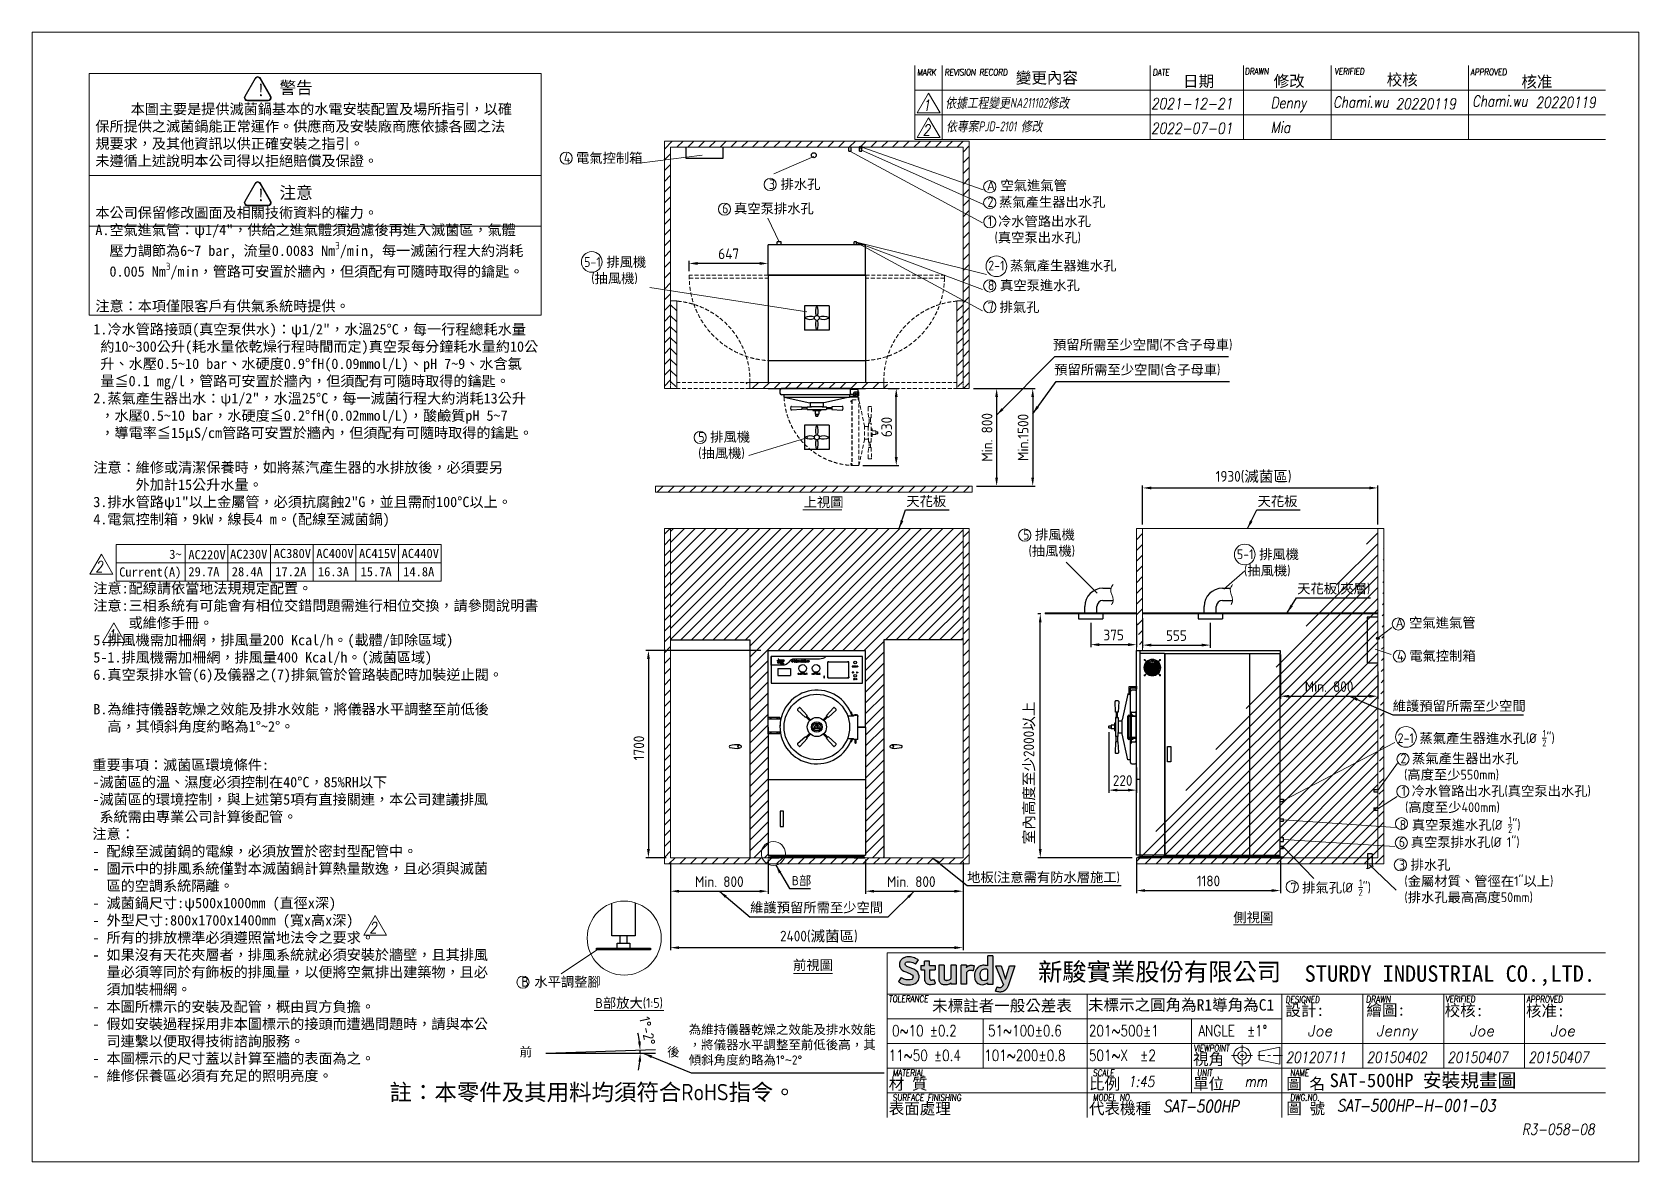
# Model space of a CAD drawing. Header units: millimetres. Extents: x -203524 to 13185, y 0 to 34178.
# Drawn here: x 0 to 13185, y 0 to 9270 of the extents above; entities outside this region: 3.
import ezdxf

# ---------------------------------------------------------------- set-up
doc = ezdxf.new("R2010")
doc.units = ezdxf.units.MM
doc.header["$MEASUREMENT"] = 0
doc.linetypes.add('HIDDEN', pattern=[9.525, 6.35, -3.175])
doc.layers.get('0').update_dxf_attribs({"lineweight": 25})
for name, color, linetype, lineweight in [('D', 3, 'Continuous', 13), ('F', 7, 'Continuous', 15), ('H', 2, 'HIDDEN', 15), ('S', 4, 'Continuous', 15), ('T', 4, 'Continuous', 15), ('標註', 5, 'Continuous', 9)]:
    doc.layers.add(name, color=color, linetype=linetype, lineweight=lineweight)
doc.styles.get("Standard").update_dxf_attribs({"font": 'KAIU.TTF'})
doc.styles.add('STU25', font='isocp2.shx')
doc.styles.add('Text', font='romans.shx', dxfattribs={"width": 0.8, "oblique": 10})
doc.styles.add('TONY', font='isocp3.shx')
doc.dimstyles.new('STU25', dxfattribs={"dimscale": 35, "dimtxt": 2.5, "dimasz": 2, "dimexe": 0.6, "dimexo": 1, "dimgap": 1, "dimtad": 1, "dimdsep": 46, "dimtxsty": 'STU25', "dimcen": 2, "dimazin": 2, "dimtfac": 1, "dimtmove": 0, "dimatfit": 3, "dimfxl": 0, "dimtolj": 1, "dimtzin": 0, "dimarcsym": 0})
doc.dimstyles.new('STU25$7', dxfattribs={"dimscale": 35, "dimtxt": 2.5, "dimasz": 2, "dimexe": 1.25, "dimexo": 0.625, "dimgap": 1, "dimtad": 0, "dimdec": 4, "dimdsep": 46, "dimtxsty": 'STU25', "dimcen": 2.5, "dimazin": 2, "dimtfac": 1, "dimtdec": 4, "dimtmove": 0, "dimatfit": 3, "dimfxl": 0, "dimtolj": 1, "dimtzin": 0, "dimarcsym": 0})
pattern_1 = [(45, (223702.25, 22815.82), (-44.194174, 44.194174), [])]

msp = doc.modelspace()

# ---------------------------------------------------------------- texts
at = {"attachment_point": 1, "style": 'STU25'}
for s, insert, char_height in [('{\\f標楷體|b0|i0|c136|p65;新駿實業股份有限公司}', (8254.625, 1632.93), 146.25), ('{\\f標楷體|b0|i0|c136|p65;STURDY\\H0.9667x; \\H1.034x;INDUSTRIAL CO.,LTD.}', (10442.236, 1612.679), 135), ('{\\f標楷體|b0|i0|c136|p65;註：本零件及其用料均須符合}RoHS{\\f標楷體|b0|i0|c136|p65;指令。}', (2932.723, 639.353), 135.00867)]:
    msp.add_mtext(s, dxfattribs=dict(at, insert=insert, char_height=char_height))
at = {"layer": 'D', "color": 4}
msp.add_text('SAT-500HP 安裝規畫圖', height=112.5, dxfattribs=at).set_placement((10646.915, 613.035))
at = {"layer": 'D', "color": 11, "attachment_point": 1, "style": 'STU25'}
for s, insert, char_height in [('{\\f標楷體|b0|i0|c136|p65;!}', (1843.208, 8845.03), 100), ('{\\f標楷體|b0|i0|c136|p65;警告}', (2029.72, 8864.398), 100), ('{\\f標楷體|b0|i0|c136|p65;!}', (1843.208, 7983.412), 100), ('{\\f標楷體|b0|i0|c136|p65;注意}', (2029.72, 8002.781), 100), ('{\\f標楷體|b0|i0|c136|p65;3~}', (1125.337, 5023.165), 75), ('{\\f標楷體|b0|i0|c136|p65;AC220V}', (1282.128, 5019.807), 75), ('{\\f標楷體|b0|i0|c136|p65;AC230V}', (1624.245, 5023.821), 75), ('{\\f標楷體|b0|i0|c136|p65;AC380V}', (1982.128, 5030.006), 75), ('{\\f標楷體|b0|i0|c136|p65;AC400V}', (2332.128, 5030.006), 75), ('{\\f標楷體|b0|i0|c136|p65;AC415V}', (2682.128, 5030.006), 75), ('{\\f標楷體|b0|i0|c136|p65;AC440V}', (3032.128, 5030.006), 75), ('{\\f標楷體|b0|i0|c136|p65;Current(A)}', (714.47, 4877.782), 75), ('{\\f標楷體|b0|i0|c136|p65;29.7A}', (1282.012, 4880.452), 75), ('{\\f標楷體|b0|i0|c136|p65;28.4A}', (1638.476, 4880.452), 75), ('{\\f標楷體|b0|i0|c136|p65;17.2A}', (1995.032, 4880.452), 75), ('{\\f標楷體|b0|i0|c136|p65;16.3A}', (2345.032, 4880.452), 75), ('{\\f標楷體|b0|i0|c136|p65;15.7A}', (2695.032, 4880.452), 75), ('{\\f標楷體|b0|i0|c136|p65;14.8A}', (3045.032, 4880.452), 75), ('\\A1;{\\C3;2-1 \\f標楷體|b0|i0|c136|p65;蒸氣產生器進水孔\\Fisocp2.shx;(%%c \\H0.7x;\\S1/2;\\H1.429x;")}', (11204.877, 3543.702), 80), ('{\\C3;6 \\f標楷體|b0|i0|c136|p65;真空泵排水孔\\Fisocp2.shx;(%%c 1")}', (11214.897, 2663.896), 80)]:
    msp.add_mtext(s, dxfattribs=dict(at, insert=insert, char_height=char_height))
at = {"layer": 'D', "color": 11, "attachment_point": 1}
for s, insert, char_height in [('\\A1;\\P     本圖主要是提供滅菌鍋基本的水電安裝配置及場所指引，以確\\P保所提供之滅菌鍋能正常運作。供應商及安裝廠商應依據各國之法\\P規要求，及其他資訊以供正確安裝之指引。\\P未遵循上述說明本公司得以拒絕賠償及保證。\\P\\P\\P本公司保留修改圖面及相關技術資料的權力。\\PA.空氣進氣管：{\\f細明體|b0|i0|c136|p48;ψ}1/4"，供給之進氣體須過濾後再進入滅菌區，氣體\\P  壓力調節為6~7 bar, 流量0.0083 Nm{\\Fisocp2.shx;\\H0.7x;\\S3^ ;}/min, 每一滅菌行程大約消耗\\P  0.005 Nm{\\Fisocp2.shx;\\H0.7x;\\S3^ ;}/min，管路可安置於牆內，但須配有可隨時取得的鑰匙。\\P\\P注意：本項僅限客戶有供氣系統時提供。', (518.965, 8823.211), 85), ('{\\Fisocp2.shx;\\C3;4 \\f標楷體|b0|i0|c136|p65;電氣控制箱}', (4363.214, 8277.798), 80), ('{\\Fisocp2.shx;\\C3;3 \\f標楷體|b0|i0|c136|p65;排水孔}', (6044.998, 8062.596), 80), ('{\\Fisocp2.shx;\\C3;A \\f標楷體|b0|i0|c136|p65;空氣進氣管}', (7835.468, 8052.621), 80), ('{\\Fisocp3.shx;\\C3;2 \\f標楷體|b0|i0|c136|p65;蒸氣產生器出水孔}', (7839.4, 7916.498), 80), ('{\\Fisocp2.shx;\\C3;6 \\f標楷體|b0|i0|c136|p65;真空泵排水孔}', (5661.9, 7863.032), 80), ('{\\Fisocp2.shx;\\C3;1 \\f標楷體|b0|i0|c136|p65;冷水管路出水孔\\P \\Fisocp2.shx;(\\f標楷體|b0|i0|c136|p65;真空泵出水孔\\Fisocp2.shx;)}', (7843.384, 7758.254), 80), ('{\\Fisocp2.shx;\\C3;5-1 \\f標楷體|b0|i0|c136|p65;排風機\\P\\f???|b0|i0|c0|p65;  \\Fisocp2.shx;(\\f標楷體|b0|i0|c136|p65;抽風機\\Fisocp2.shx;)}', (4529.112, 7423.715), 80), ('{\\Fisocp2.shx;\\C3;2-1 \\f標楷體|b0|i0|c136|p65;蒸氣產生器進水孔}', (7845.459, 7394.168), 80), ('{\\Fisocp2.shx;\\C3;8 \\f標楷體|b0|i0|c136|p65;真空泵進水孔}', (7842.316, 7232.84), 80), ('{\\Fisocp2.shx;\\C3;7 \\f標楷體|b0|i0|c136|p65;排氣孔}', (7842.471, 7054.063), 80), ('1.冷水管路接頭(真空泵供水)：{\\f細明體|b0|i0|c136|p48;ψ}1/2"，水溫25%%DC，每一行程總耗水量\\P 約10~300公升(耗水量依乾燥行程時間而定)真空泵每分鐘耗水量約10公\\P 升、水壓0.5~10 bar、水硬度0.9%%DfH(0.09mmol/L)、pH 7~9、水含氯\\P 量≦0.1 mg/l，管路可安置於牆內，但須配有可隨時取得的鑰匙。\\P2.蒸氣產生器出水：{\\f細明體|b0|i0|c136|p48;ψ}1/2"，水溫25%%DC，每一滅菌行程大約消耗13公升\\P ，水壓0.5~10 bar，水硬度≦0.2%%DfH(0.02mmol/L)，酸鹼質pH 5~7\\P ，導電率≦15μS/cm管路可安置於牆內，但須配有可隨時取得的鑰匙。\\P\\P注意：維修或清潔保養時，如將蒸汽產生器的水排放後，必須要另\\P      外加計15公升水量。\\P3.排水管路{\\f細明體|b0|i0|c136|p48;ψ}1"以上金屬管，必須抗腐蝕2"G，並且需耐100%%DC以上。 \\P4.電氣控制箱，9kW，線長4 m。(配線至滅菌鍋) \\P\\P\\P\\P注意:配線請依當地法規規定配置。\\P{\\fDFKai-SB|b0|i0|c136|p65;注意:三相系統有可能會有相位交錯問題需進行相位交換，請參閱說明書\\P     或維修手冊。}\\P5.排風機需加柵網，排風量200 Kcal/h。(載體/卸除區域)\\P5-1.排風機需加柵網，排風量400 Kcal/h。(滅菌區域)\\P6.真空泵排水管(6)及儀器之(7)排氣管於管路裝配時加裝逆止閥。\\P\\PB.為維持儀器乾燥之效能及排水效能，將儀器水平調整至前低後\\P  高，其傾斜角度約略為1%%D~2%%D。', (502.055, 6874.613), 85), ('{\\C3;預留所需至少空間\\Fisocp2.shx;(\\f標楷體|b0|i0|c136|p65;不含子母車\\Fisocp2.shx;)}', (8377.171, 6745.913), 80), ('{\\C3;預留所需至少空間\\Fisocp2.shx;(\\f標楷體|b0|i0|c136|p65;含子母車\\Fisocp2.shx;)}', (8387.387, 6541.018), 80), ('{\\Fisocp2.shx;\\C3;5 \\f標楷體|b0|i0|c136|p65;排風機\\P\\Fisocp2.shx;(\\f標楷體|b0|i0|c136|p65;抽風機\\Fisocp2.shx;)}', (5466.378, 5988.908), 80), ('上視圖', (6331.305, 5453.781), 80), ('{\\C3;天花板 }', (7173.659, 5460.819), 80), ('{\\C3;天花板 }', (10055.704, 5460.819), 80), ('{\\Fisocp2.shx;\\C3;5 \\f標楷體|b0|i0|c136|p65;排風機\\P\\Fisocp2.shx; (\\f標楷體|b0|i0|c136|p65;抽風機\\Fisocp2.shx;)}', (8131.31, 5186.786), 80), ('{\\Fisocp2.shx;\\C3;5-1 \\f標楷體|b0|i0|c136|p65;排風機\\P\\f???|b0|i0|c0|p65;  \\Fisocp2.shx;(\\f標楷體|b0|i0|c136|p65;抽風機\\Fisocp2.shx;)}', (9885.631, 5025.674), 80), ('{\\C3;天花板\\Fisocp2.shx;(\\f標楷體|b0|i0|c136|p65;夾層\\Fisocp2.shx;)}', (10380.821, 4744.271), 80), ('{\\Fisocp2.shx;\\C3;A \\f標楷體|b0|i0|c136|p65;空氣進氣管}', (11189.25, 4464.288), 80), ('{\\Fisocp2.shx;\\C3;4 \\f標楷體|b0|i0|c136|p65;電氣控制箱}', (11200.571, 4192.234), 80), ('{\\C3;維護預留所需至少空間}', (11165.075, 3781.804), 80), ('重要事項：滅菌區環境條件:\\P-滅菌區的溫、濕度必須控制在40%%DC，85%RH以下\\P-滅菌區的環境控制，與上述第5項有直接關連，本公司建議排風\\P 系統需由專業公司計算後配管。\\P注意：\\P- 配線至滅菌鍋的電線，必須放置於密封型配管中。\\P- 圖示中的排風系統僅對本滅菌鍋計算熱量散逸，且必須與滅菌\\P  區的空調系統隔離。\\P- 滅菌鍋尺寸:{\\f細明體|b0|i0|c136|p48;ψ}500x1000mm (直徑x深)\\P- 外型尺寸:800x1700x1400mm (寬x高x深)\\P- 所有的排放標準必須遵照當地法令之要求。\\P- 如果沒有天花夾層者，排風系統就必須安裝於牆壁，且其排風\\P  量必須等同於有飾板的排風量，以便將空氣排出建築物，且必\\P  須加裝柵網。\\P- 本圖所標示的安裝及配管，概由買方負擔。\\P- 假如安裝過程採用非本圖標示的接頭而遭遇問題時，請與本公\\P  司連繫以便取得技術諮詢服務。\\P- 本圖標示的尺寸蓋以計算至牆的表面為之。\\P- 維修保養區必須有充足的照明亮度。', (494.681, 3300.227), 85), ('{\\Fisocp2.shx;\\C3;2 \\f標楷體|b0|i0|c136|p65;蒸氣產生器出水孔\\P\\f???|b0|i0|c0|p65; \\Fisocp2.shx;(\\f標楷體|b0|i0|c136|p65;高度至少\\Fisocp2.shx;550mm)}', (11228.517, 3350.51), 80), ('{\\Fisocp2.shx;\\C3;1 \\f標楷體|b0|i0|c136|p65;冷水管路出水孔\\Fisocp2.shx;(\\f標楷體|b0|i0|c136|p65;真空泵出水孔\\Fisocp2.shx;)\\P\\f???|b0|i0|c0|p65; \\Fisocp2.shx;(\\f標楷體|b0|i0|c136|p65;高度至少\\Fisocp2.shx;400mm)}', (11236.604, 3083.233), 80), ('\\A1;{\\Fisocp2.shx;\\C3;8 \\f標楷體|b0|i0|c136|p65;真空泵進水孔\\Fisocp2.shx;(%%c \\H0.7x;\\S1/2;\\H1.429x;")}', (11221.976, 2832.676), 80), ('{\\C3;地板\\Fisocp2.shx;(\\f標楷體|b0|i0|c136|p65;注意需有防水層施工\\Fisocp2.shx;)}', (7672.615, 2375.538), 80), ('{\\Fisocp2.shx;\\C3;3 \\f標楷體|b0|i0|c136|p65;排水孔\\P\\Fisocp2.shx; (\\f標楷體|b0|i0|c136|p65;金屬材質、管徑在\\Fisocp2.shx;1"\\f標楷體|b0|i0|c136|p65;以上\\Fisocp2.shx;)\\P (\\f標楷體|b0|i0|c136|p65;排水孔最高高度\\Fisocp2.shx;50mm)}', (11215.543, 2477.709), 80), ('{\\Fisocp2.shx;\\C3;B\\f標楷體|b0|i0|c136|p65;部}', (6234.504, 2344.74), 75), ('\\A1;{\\Fisocp2.shx;\\C3;7 \\f標楷體|b0|i0|c136|p65;排氣孔\\Fisocp2.shx;(%%c \\H0.7x;\\S1/2;\\H1.429x;")}', (10326.054, 2317.35), 80), ('{\\C3;維護預留所需至少空間}', (5891.833, 2127.7), 80), ('側視圖', (9857.233, 2046.512), 80), ('前視圖', (6244.656, 1655.206), 80), ('{\\Fisocp2.shx;\\C3;B \\f標楷體|b0|i0|c136|p65;水平調整腳}', (4013.842, 1517.597), 80), ('{\\Fisocp2.shx;B}部放大{\\Fisocp2.shx;(1:5)}', (4622.479, 1343.835), 80), ('{\\C3;為維持儀器乾燥之效能及排水效能\\P，將儀器水平調整至前低後高，其\\P傾斜角度約略為\\Fisocp2.shx;1%%D\\f???|b0|i0|c0|p65;~\\Fisocp2.shx;2%%D}', (5387.845, 1123.875), 75)]:
    msp.add_mtext(s, dxfattribs=dict(at, insert=insert, char_height=char_height))
at = {"layer": 'D', "linetype": 'Continuous', "char_height": 75, "width": 218.181, "attachment_point": 1}
for s, insert in [(' 前', (3949.686, 940.26)), ('{\\Fisocp2.shx; }後', (5167.562, 939.809))]:
    msp.add_mtext(s, dxfattribs=dict(at, insert=insert))
at = {"layer": 'F', "color": 1, "lineweight": 15, "style": 'Text', "oblique": 5, "width": 0.8}
for s, height, p in [('MARK', 54, (7262.71, 8913.495)), ('REVISION RECORD', 54, (7487.71, 8913.495)), ('DATE', 54, (9195.881, 8913.495)), ('DRAWN', 54, (9951.517, 8921.599)), ('VERIFIED', 54, (10687.987, 8921.486)), ('APPROVED', 54, (11803.126, 8916.138)), ('TOLERANCE', 54, (7030.215, 1310.859)), ('DESIGNED', 54, (10285.55, 1305.54)), ('DRAWN', 56.0451, (10945.495, 1306.543)), ('VERIFIED', 54, (11597.433, 1309.051)), ('APPROVED', 54, (12262.51, 1307.802)), ('VIEWPOINT', 54, (9532.291, 905.859)), ('MATERIAL', 54, (7061.27, 703.359)), ('SCALE', 54, (8704.726, 703.359)), ('UNIT', 54, (9558.77, 703.359)), ('NAME', 54, (10323.477, 703.359)), ('SURFACE FINISHING', 54, (7061.27, 500.859)), ('MODEL NO.', 54, (8704.726, 500.859)), ('DWG.NO.', 54, (10323.477, 500.859))]:
    msp.add_text(s, height=height, dxfattribs=at).set_placement(p)
at = {"layer": 'F', "lineweight": -3}
for s, height, p in [('變更內容', 93.4085, (8072.143, 8849.011)), ('日期', 93.4085, (9444.912, 8821.14)), ('修改', 93.4085, (10188.107, 8821.662)), ('校核', 93.4085, (11115.762, 8832.736)), ('核准', 93.4085, (12221.07, 8816.441)), ('未標註者一般公差表', 93.4085, (7385.183, 1235.261)), ('未標示之圓角為R1導角為C1', 93.40847, (8664.31, 1241.309)), ('設計:', 93.4085, (10284.274, 1197.298)), ('繪圖:', 93.4085, (10949.237, 1199.862)), ('校核:', 93.4085, (11591.381, 1195.874)), ('核准:', 93.4085, (12258.537, 1193.373)), ('視角', 93.4085, (9526.751, 796.024)), ('材 質', 93.4085, (7029.251, 593.524)), ('比例', 93.4085, (8672.707, 593.524)), ('單位', 93.4085, (9526.751, 593.524)), ('圖 名', 93.4085, (10291.458, 593.524)), ('表面處理', 93.4085, (7029.251, 391.024)), ('代表機種', 93.4085, (8672.707, 391.024)), ('圖 號', 93.4085, (10291.458, 391.024))]:
    msp.add_text(s, height=height, dxfattribs=at).set_placement(p)
at = {"layer": 'F', "lineweight": 20, "style": 'Text', "width": 0.8}
for s, p in [('0~10 ±0.2', (7056.741, 1031.022)), ('51~100±0.6', (7844.241, 1031.022)), ('201~500±1', (8672.351, 1031.022)), ('ANGLE  ±1%%D', (9570.421, 1031.022)), ('11~50 ±0.4', (7029.164, 828.522)), ('101~200±0.8', (7813.217, 828.522)), ('501~X  ±2', (8672.351, 828.522))]:
    msp.add_text(s, height=90, dxfattribs=at).set_placement(p)
at = {"layer": 'T', "lineweight": 20, "style": 'Text', "oblique": 10, "width": 0.8}
for s, height, p in [('1', 90, (7308.559, 8624.177)), ('2021-12-21', 92, (9181.965, 8636.986)), ('Denny', 92, (10163.671, 8645.25)), ('Chami.wu', 90, (10675.9, 8650.891)), ('20220119', 90, (11190.032, 8636.716)), ('Chami.wu', 90, (11816.896, 8659.08)), ('20220119', 90, (12338.538, 8648.973)), ('2', 90, (7308.559, 8421.677)), ('2022-07-01', 92, (9181.965, 8434.486)), ('Mia', 92, (10163.671, 8442.75)), ('2', 90, (519.172, 4839.968)), ('1', 90, (621.711, 4277.135)), ('2', 90, (2766.835, 1876.156)), ('20120711', 90, (10287.172, 813.25)), ('20150402', 90, (10950.922, 813.25)), ('20150407', 90, (11614.672, 813.25)), ('20150407', 90, (12278.422, 813.25)), ('1:45', 90, (8993.52, 614.373)), ('mm', 90, (9950.136, 614.628)), ('SAT-500HP', 99, (9280.48, 406.77)), ('SAT-500HP-H-001-03', 99, (10708.259, 413.064))]:
    msp.add_text(s, height=height, dxfattribs=at).set_placement(p)
at = {"layer": 'T', "lineweight": 20, "style": 'Text', "oblique": 10}
for s, p in [('Joe', (10464.492, 1031.163)), ('Jenny', (11029.546, 1031.163)), ('Joe', (11791.992, 1031.163)), ('Joe', (12455.742, 1031.163))]:
    msp.add_text(s, height=90, dxfattribs=at).set_placement(p)
at = {"layer": 'T', "linetype": 'Continuous', "lineweight": 20, "attachment_point": 1, "style": 'Text'}
for s, insert, char_height in [('{\\fDFKai-SB|b0|i0|c136|p65;依據工程變更\\Fisocp2.shx|c1;NA211102\\fDFKai-SB|b0|i0|c136|p65;修改}', (7494.168, 8730.261), 80.9991), ('{\\fDFKai-SB|b0|i0|c136|p0;依專案\\Fisocp2.shx|c136;PJD-2101 \\fDFKai-SB|b0|i0|c136|p0;修改}', (7501.093, 8537.047), 80.9991), ('R3-058-08', (12225.83, 312.023), 90)]:
    msp.add_mtext(s, dxfattribs=dict(at, insert=insert, char_height=char_height))
at = {"layer": '標註', "char_height": 10, "attachment_point": 1, "style": 'TONY'}
for insert in [(6538.397, 34177.591), (-203523.973, 24187.288), (-200897.38, 2725.165)]:
    msp.add_mtext('\\A1;', dxfattribs=dict(at, insert=insert))

# ---------------------------------------------------------------- blocks, each defined once
blk = doc.blocks.new('*D11')
at = {"layer": 'D', "color": 0, "linetype": 'Continuous', "lineweight": -2}
for start, end in [(7.1806, 12.3613), (349.6387, 354.8194), (0, 2)]:
    blk.add_arc((4215, 891), 774, start, end, dxfattribs=at)
at = {"layer": 'D', "color": 0}
for points in [[(4972, 987), (4995, 989), (4989, 918)], [(4998, 821), (4975, 822), (4990, 891)]]:
    blk.add_solid(points, dxfattribs=at)
at = {"layer": 'Defpoints', "color": 0}
for p in [(4215, 891), (4215, 891), (4990, 900), (5116, 923), (5116, 891)]:
    blk.add_point(p, dxfattribs=at)
at = {"layer": 'D', "color": 0, "insert": (5049, 1074), "char_height": 87.5, "attachment_point": 5, "rotation": 282.3613, "style": 'STU25'}
blk.add_mtext('1%%D-2%%D', dxfattribs=at)
blk = doc.blocks.new('*D12')
at = {"layer": 'D', "color": 0, "linetype": 'Continuous', "lineweight": -2}
for p, q in [((9113, 4461), (9113, 4219)), ((9668, 4422), (9668, 4219)), ((9183, 4240), (9598, 4240))]:
    blk.add_line(p, q, dxfattribs=at)
at = {"layer": 'D', "color": 0}
for points in [[(9183, 4252), (9183, 4229), (9113, 4240)], [(9598, 4229), (9598, 4252), (9668, 4240)]]:
    blk.add_solid(points, dxfattribs=at)
at = {"layer": 'Defpoints', "color": 0}
for p in [(9113, 4496), (9668, 4457), (9668, 4240)]:
    blk.add_point(p, dxfattribs=at)
at = {"layer": 'D', "color": 0, "insert": (9390, 4319), "char_height": 87.5, "attachment_point": 5, "style": 'STU25'}
blk.add_mtext('\\A1;555', dxfattribs=at)
blk = doc.blocks.new('*D13')
at = {"layer": 'D', "color": 0, "lineweight": -2}
for p, q in [((5239, 2461), (5239, 1737)), ((7639, 2461), (7639, 1737)), ((5309, 1758), (7569, 1758))]:
    blk.add_line(p, q, dxfattribs=at)
at = {"layer": 'D', "color": 0}
for points in [[(5309, 1769), (5309, 1746), (5239, 1758)], [(7569, 1746), (7569, 1769), (7639, 1758)]]:
    blk.add_solid(points, dxfattribs=at)
at = {"layer": 'Defpoints', "color": 0}
for p in [(5239, 2496), (7639, 2496), (7639, 1758)]:
    blk.add_point(p, dxfattribs=at)
at = {"layer": 'D', "color": 0, "insert": (6456, 1848), "char_height": 87.5, "attachment_point": 5, "style": 'STU25'}
blk.add_mtext('\\A1;2400({\\f標楷體|b0|i0|c136|p65;滅菌區})', dxfattribs=at)
blk = doc.blocks.new('*D14')
at = {"layer": 'D', "color": 0, "lineweight": -2}
for p, q in [((8278, 4496), (8252, 4496)), ((8273, 2566), (8273, 4426)), ((9028, 2496), (8252, 2496))]:
    blk.add_line(p, q, dxfattribs=at)
at = {"layer": 'D', "color": 0}
for points in [[(8284, 4426), (8261, 4426), (8273, 4496)], [(8261, 2566), (8284, 2566), (8273, 2496)]]:
    blk.add_solid(points, dxfattribs=at)
at = {"layer": 'Defpoints', "color": 0}
for p in [(8273, 4496), (8313, 4496), (9063, 2496)]:
    blk.add_point(p, dxfattribs=at)
at = {"layer": 'D', "color": 0, "insert": (8184, 3191), "char_height": 87.5, "attachment_point": 5, "rotation": 90, "style": 'STU25'}
blk.add_mtext('\\A1;{\\f標楷體|b0|i0|c136|p65;室內高度至少}2000{\\f標楷體|b0|i0|c136|p65;以上}', dxfattribs=at)
blk = doc.blocks.new('*D15')
at = {"layer": 'D', "color": 0, "lineweight": -2}
for p, q in [((5239, 2461), (5239, 2200)), ((6039, 2482), (6039, 2200)), ((5309, 2221), (5969, 2221))]:
    blk.add_line(p, q, dxfattribs=at)
at = {"layer": 'D', "color": 0}
for points in [[(5309, 2232), (5309, 2209), (5239, 2221)], [(5969, 2209), (5969, 2232), (6039, 2221)]]:
    blk.add_solid(points, dxfattribs=at)
at = {"layer": 'Defpoints', "color": 0}
for p in [(6039, 2517), (5239, 2496), (6039, 2221)]:
    blk.add_point(p, dxfattribs=at)
at = {"layer": 'D', "color": 0, "insert": (5639, 2299), "char_height": 87.5, "attachment_point": 5, "style": 'STU25'}
blk.add_mtext('\\A1;Min. 800', dxfattribs=at)
blk = doc.blocks.new('*D16')
at = {"layer": 'D', "color": 0, "lineweight": -2}
for p, q in [((6839, 2482), (6839, 2200)), ((7639, 2461), (7639, 2200)), ((6909, 2221), (7569, 2221))]:
    blk.add_line(p, q, dxfattribs=at)
at = {"layer": 'D', "color": 0}
for points in [[(6909, 2232), (6909, 2209), (6839, 2221)], [(7569, 2209), (7569, 2232), (7639, 2221)]]:
    blk.add_solid(points, dxfattribs=at)
at = {"layer": 'Defpoints', "color": 0}
for p in [(6839, 2517), (7639, 2496), (7639, 2221)]:
    blk.add_point(p, dxfattribs=at)
at = {"layer": 'D', "color": 0, "insert": (7214, 2299), "char_height": 87.5, "attachment_point": 5, "style": 'STU25'}
blk.add_mtext('\\A1;Min. 800', dxfattribs=at)
blk = doc.blocks.new('*D17')
at = {"layer": 'D', "color": 0, "lineweight": -2}
for p, q in [((5979, 4196), (5036, 4196)), ((5057, 4126), (5057, 2566)), ((5204, 2496), (5036, 2496))]:
    blk.add_line(p, q, dxfattribs=at)
at = {"layer": 'D', "color": 0}
for points in [[(5069, 4126), (5046, 4126), (5057, 4196)], [(5046, 2566), (5069, 2566), (5057, 2496)]]:
    blk.add_solid(points, dxfattribs=at)
at = {"layer": 'Defpoints', "color": 0}
for p in [(6014, 4196), (5057, 2496), (5239, 2496)]:
    blk.add_point(p, dxfattribs=at)
at = {"layer": 'D', "color": 0, "insert": (4979, 3396), "char_height": 87.5, "attachment_point": 5, "rotation": 90, "style": 'STU25'}
blk.add_mtext('\\A1;1700', dxfattribs=at)
blk = doc.blocks.new('*D18')
at = {"layer": 'D', "color": 0, "lineweight": -2}
for p, q in [((10243, 4162), (10243, 3800)), ((11043, 4024), (11043, 3800)), ((10313, 3821), (10973, 3821))]:
    blk.add_line(p, q, dxfattribs=at)
at = {"layer": 'D', "color": 0}
for points in [[(10313, 3832), (10313, 3809), (10243, 3821)], [(10973, 3809), (10973, 3832), (11043, 3821)]]:
    blk.add_solid(points, dxfattribs=at)
at = {"layer": 'Defpoints', "color": 0}
for p in [(10243, 4197), (11043, 4059), (11043, 3821)]:
    blk.add_point(p, dxfattribs=at)
at = {"layer": 'D', "color": 0, "insert": (10643, 3900), "char_height": 87.5, "attachment_point": 5, "style": 'STU25'}
blk.add_mtext('\\A1;{\\Fisocp2.shx;Min. 800}', dxfattribs=at)
blk = doc.blocks.new('*D19')
at = {"layer": 'D', "color": 0, "lineweight": -2}
for p, q in [((9113, 5231), (9113, 5551)), ((11043, 5231), (11043, 5551)), ((9183, 5530), (10973, 5530))]:
    blk.add_line(p, q, dxfattribs=at)
at = {"layer": 'D', "color": 0}
for points in [[(9183, 5541), (9183, 5518), (9113, 5530)], [(10973, 5518), (10973, 5541), (11043, 5530)]]:
    blk.add_solid(points, dxfattribs=at)
at = {"layer": 'Defpoints', "color": 0}
for p in [(11043, 5530), (9113, 5196), (11043, 5196)]:
    blk.add_point(p, dxfattribs=at)
at = {"layer": 'D', "color": 0, "insert": (10023, 5620), "char_height": 87.5, "attachment_point": 5, "style": 'STU25'}
blk.add_mtext('\\A1;1930({\\f標楷體|b0|i0|c136|p65;滅菌區})', dxfattribs=at)
blk = doc.blocks.new('*D20')
at = {"layer": 'D', "color": 0, "lineweight": -2}
for p, q in [((7025, 6345), (7112, 6345)), ((7091, 5784), (7091, 6275)), ((6818, 5714), (7112, 5714))]:
    blk.add_line(p, q, dxfattribs=at)
at = {"layer": 'D', "color": 0}
for points in [[(7103, 6275), (7079, 6275), (7091, 6345)], [(7079, 5784), (7103, 5784), (7091, 5714)]]:
    blk.add_solid(points, dxfattribs=at)
at = {"layer": 'Defpoints', "color": 0}
for p in [(6990, 6345), (7091, 6345), (6783, 5714)]:
    blk.add_point(p, dxfattribs=at)
at = {"layer": 'D', "color": 0, "insert": (7012, 6030), "char_height": 87.5, "attachment_point": 5, "rotation": 90, "style": 'STU25'}
blk.add_mtext('\\A1;{\\Fisocp2.shx;630}', dxfattribs=at)
blk = doc.blocks.new('*D21')
at = {"layer": 'D', "color": 0, "lineweight": -2}
for p, q in [((9063, 2481), (9063, 2205)), ((10243, 2472), (10243, 2205)), ((9133, 2226), (10173, 2226))]:
    blk.add_line(p, q, dxfattribs=at)
at = {"layer": 'D', "color": 0}
for points in [[(9133, 2238), (9133, 2215), (9063, 2226)], [(10173, 2215), (10173, 2238), (10243, 2226)]]:
    blk.add_solid(points, dxfattribs=at)
at = {"layer": 'Defpoints', "color": 0}
for p in [(9063, 2516), (10243, 2507), (10243, 2226)]:
    blk.add_point(p, dxfattribs=at)
at = {"layer": 'D', "color": 0, "insert": (9653, 2305), "char_height": 87.5, "attachment_point": 5, "style": 'STU25'}
blk.add_mtext('\\A1;1180', dxfattribs=at)
blk = doc.blocks.new('*D22')
at = {"layer": 'D', "color": 0, "lineweight": -2}
for p, q in [((8836, 3527), (8836, 3029)), ((9063, 3235), (9063, 3029)), ((8906, 3050), (8993, 3050))]:
    blk.add_line(p, q, dxfattribs=at)
at = {"layer": 'D', "color": 0}
for points in [[(8906, 3062), (8906, 3039), (8836, 3050)], [(8993, 3039), (8993, 3062), (9063, 3050)]]:
    blk.add_solid(points, dxfattribs=at)
at = {"layer": 'Defpoints', "color": 0}
for p in [(8836, 3562), (9063, 3270), (9063, 3050)]:
    blk.add_point(p, dxfattribs=at)
at = {"layer": 'D', "color": 0, "insert": (8949, 3129), "char_height": 87.5, "attachment_point": 5, "style": 'STU25'}
blk.add_mtext('\\A1;220', dxfattribs=at)
blk = doc.blocks.new('*D23')
at = {"layer": 'D', "color": 0, "lineweight": -2}
for p, q in [((7724, 6345), (7936, 6345)), ((7915, 6275), (7915, 5615)), ((7750, 5545), (7936, 5545))]:
    blk.add_line(p, q, dxfattribs=at)
at = {"layer": 'D', "color": 0}
for points in [[(7926, 6275), (7903, 6275), (7915, 6345)], [(7903, 5615), (7926, 5615), (7915, 5545)]]:
    blk.add_solid(points, dxfattribs=at)
at = {"layer": 'Defpoints', "color": 0}
for p in [(7689, 6345), (7715, 5545), (7915, 5545)]:
    blk.add_point(p, dxfattribs=at)
at = {"layer": 'D', "color": 0, "insert": (7836, 5945), "char_height": 87.5, "attachment_point": 5, "rotation": 90, "style": 'STU25'}
blk.add_mtext('\\A1;{\\Fisocp2.shx;Min. 800}', dxfattribs=at)
blk = doc.blocks.new('*D24')
at = {"layer": 'D', "color": 0, "lineweight": -2}
for p, q in [((7724, 6345), (8232, 6345)), ((8211, 6275), (8211, 5615)), ((7750, 5545), (8232, 5545))]:
    blk.add_line(p, q, dxfattribs=at)
at = {"layer": 'D', "color": 0}
for points in [[(8222, 6275), (8199, 6275), (8211, 6345)], [(8199, 5615), (8222, 5615), (8211, 5545)]]:
    blk.add_solid(points, dxfattribs=at)
at = {"layer": 'Defpoints', "color": 0}
for p in [(7689, 6345), (7715, 5545), (8211, 5545)]:
    blk.add_point(p, dxfattribs=at)
at = {"layer": 'D', "color": 0, "insert": (8132, 5945), "char_height": 87.5, "attachment_point": 5, "rotation": 90, "style": 'STU25'}
blk.add_mtext('\\A1;{\\Fisocp2.shx;Min.1500}', dxfattribs=at)
blk = doc.blocks.new('*D25')
at = {"layer": 'D', "color": 0, "linetype": 'Continuous', "lineweight": -2}
for p, q in [((8688, 4422), (8688, 4223)), ((9063, 4422), (9063, 4223)), ((8758, 4244), (8993, 4244))]:
    blk.add_line(p, q, dxfattribs=at)
at = {"layer": 'D', "color": 0}
for points in [[(8758, 4256), (8758, 4232), (8688, 4244)], [(8993, 4232), (8993, 4256), (9063, 4244)]]:
    blk.add_solid(points, dxfattribs=at)
at = {"layer": 'Defpoints', "color": 0}
for p in [(8688, 4457), (9063, 4457), (9063, 4244)]:
    blk.add_point(p, dxfattribs=at)
at = {"layer": 'D', "color": 0, "insert": (8875, 4323), "char_height": 87.5, "attachment_point": 5, "style": 'STU25'}
blk.add_mtext('\\A1;375', dxfattribs=at)
blk = doc.blocks.new('A')
h = blk.add_hatch(color=256)
edge = h.paths.add_edge_path()
edge.add_spline(control_points=[(325, 115), (325, 115), (325, 117), (325, 117), (325, 117), (325, 117), (323, 120), (323, 120), (323, 120), (323, 120), (325, 120), (325, 120), (325, 120), (325, 120), (326, 118), (326, 118), (326, 118), (326, 118), (327, 120), (327, 120), (327, 120), (327, 120), (328, 120), (328, 120), (328, 120), (328, 120), (326, 117), (326, 117), (326, 117), (326, 117), (326, 115), (326, 115), (326, 115), (326, 115), (325, 115), (325, 115)], knot_values=[0, 0, 0, 0, 0.111111, 0.111111, 0.111111, 0.111111, 0.222222, 0.222222, 0.222222, 0.222222, 0.333333, 0.333333, 0.333333, 0.333333, 0.444444, 0.444444, 0.444444, 0.444444, 0.555556, 0.555556, 0.555556, 0.555556, 0.666667, 0.666667, 0.666667, 0.666667, 0.777778, 0.777778, 0.777778, 0.777778, 0.888889, 0.888889, 0.888889, 0.888889, 1, 1, 1, 1], degree=3, periodic=0)
edge = h.paths.add_edge_path(flags=16)
edge.add_spline(control_points=[(298, 118), (298, 118), (298, 118), (298, 118), (298, 118), (299, 118), (299, 118), (299, 118), (299, 118), (299, 118), (299, 118), (300, 118), (300, 118), (300, 118), (300, 118), (300, 118), (300, 118), (300, 119), (300, 119), (300, 119), (300, 119), (299, 119), (299, 119), (299, 119), (299, 119), (299, 119), (299, 119), (298, 119), (298, 119), (298, 119), (298, 119), (298, 119), (298, 119), (298, 119), (298, 118), (298, 118)], knot_values=[0, 0, 0, 0, 0.111111, 0.111111, 0.111111, 0.111111, 0.222222, 0.222222, 0.222222, 0.222222, 0.333333, 0.333333, 0.333333, 0.333333, 0.444444, 0.444444, 0.444444, 0.444444, 0.555556, 0.555556, 0.555556, 0.555556, 0.666667, 0.666667, 0.666667, 0.666667, 0.777778, 0.777778, 0.777778, 0.777778, 0.888889, 0.888889, 0.888889, 0.888889, 1, 1, 1, 1], degree=3, periodic=0)
edge = h.paths.add_edge_path()
edge.add_spline(control_points=[(280, 115), (280, 115), (280, 120), (280, 120), (280, 120), (280, 120), (284, 120), (284, 120), (284, 120), (284, 120), (284, 119), (284, 119), (284, 119), (284, 119), (281, 119), (281, 119), (281, 119), (281, 119), (281, 118), (281, 118), (281, 118), (281, 118), (284, 118), (284, 118), (284, 118), (284, 118), (284, 117), (284, 117), (284, 117), (284, 117), (281, 117), (281, 117), (281, 117), (281, 117), (281, 116), (281, 116), (281, 116), (281, 116), (284, 116), (284, 116), (284, 116), (284, 116), (284, 115), (284, 115), (284, 115), (284, 115), (280, 115), (280, 115)], knot_values=[0, 0, 0, 0, 0.083333, 0.083333, 0.083333, 0.083333, 0.166667, 0.166667, 0.166667, 0.166667, 0.25, 0.25, 0.25, 0.25, 0.333333, 0.333333, 0.333333, 0.333333, 0.416667, 0.416667, 0.416667, 0.416667, 0.5, 0.5, 0.5, 0.5, 0.583333, 0.583333, 0.583333, 0.583333, 0.666667, 0.666667, 0.666667, 0.666667, 0.75, 0.75, 0.75, 0.75, 0.833333, 0.833333, 0.833333, 0.833333, 0.916667, 0.916667, 0.916667, 0.916667, 1, 1, 1, 1], degree=3, periodic=0)
edge = h.paths.add_edge_path()
edge.add_spline(control_points=[(285, 115), (285, 115), (285, 120), (285, 120), (285, 120), (285, 120), (287, 120), (287, 120), (287, 120), (287, 120), (288, 116), (288, 116), (288, 116), (288, 116), (289, 120), (289, 120), (289, 120), (289, 120), (290, 120), (290, 120), (290, 120), (290, 120), (290, 115), (290, 115), (290, 115), (290, 115), (289, 115), (289, 115), (289, 115), (289, 115), (289, 119), (289, 119), (289, 119), (289, 119), (288, 115), (288, 115), (288, 115), (288, 115), (287, 115), (287, 115), (287, 115), (287, 115), (286, 119), (286, 119), (286, 119), (286, 119), (286, 115), (286, 115), (286, 115), (286, 115), (285, 115), (285, 115)], knot_values=[0, 0, 0, 0, 0.076923, 0.076923, 0.076923, 0.076923, 0.153846, 0.153846, 0.153846, 0.153846, 0.230769, 0.230769, 0.230769, 0.230769, 0.307692, 0.307692, 0.307692, 0.307692, 0.384615, 0.384615, 0.384615, 0.384615, 0.461538, 0.461538, 0.461538, 0.461538, 0.538462, 0.538462, 0.538462, 0.538462, 0.615385, 0.615385, 0.615385, 0.615385, 0.692308, 0.692308, 0.692308, 0.692308, 0.769231, 0.769231, 0.769231, 0.769231, 0.846154, 0.846154, 0.846154, 0.846154, 0.923077, 0.923077, 0.923077, 0.923077, 1, 1, 1, 1], degree=3, periodic=0)
edge = h.paths.add_edge_path()
edge.add_spline(control_points=[(291, 115), (291, 115), (291, 120), (291, 120), (291, 120), (291, 120), (295, 120), (295, 120), (295, 120), (295, 120), (295, 119), (295, 119), (295, 119), (295, 119), (292, 119), (292, 119), (292, 119), (292, 119), (292, 118), (292, 118), (292, 118), (292, 118), (295, 118), (295, 118), (295, 118), (295, 118), (295, 117), (295, 117), (295, 117), (295, 117), (292, 117), (292, 117), (292, 117), (292, 117), (292, 116), (292, 116), (292, 116), (292, 116), (295, 116), (295, 116), (295, 116), (295, 116), (295, 115), (295, 115), (295, 115), (295, 115), (291, 115), (291, 115)], knot_values=[0, 0, 0, 0, 0.083333, 0.083333, 0.083333, 0.083333, 0.166667, 0.166667, 0.166667, 0.166667, 0.25, 0.25, 0.25, 0.25, 0.333333, 0.333333, 0.333333, 0.333333, 0.416667, 0.416667, 0.416667, 0.416667, 0.5, 0.5, 0.5, 0.5, 0.583333, 0.583333, 0.583333, 0.583333, 0.666667, 0.666667, 0.666667, 0.666667, 0.75, 0.75, 0.75, 0.75, 0.833333, 0.833333, 0.833333, 0.833333, 0.916667, 0.916667, 0.916667, 0.916667, 1, 1, 1, 1], degree=3, periodic=0)
edge = h.paths.add_edge_path()
edge.add_spline(control_points=[(297, 115), (297, 115), (297, 120), (297, 120), (297, 120), (297, 120), (299, 120), (299, 120), (299, 120), (299, 120), (300, 120), (300, 120), (300, 120), (300, 120), (300, 120), (300, 119), (300, 119), (301, 119), (301, 119), (301, 118), (301, 118), (301, 118), (301, 118), (300, 118), (300, 118), (300, 117), (300, 117), (299, 117), (299, 117), (300, 117), (300, 117), (300, 117), (300, 117), (300, 117), (300, 116), (300, 116), (300, 116), (300, 116), (301, 115), (301, 115), (301, 115), (301, 115), (300, 115), (300, 115), (300, 115), (300, 115), (299, 116), (299, 116), (299, 116), (299, 116), (299, 117), (299, 117), (299, 117), (299, 117), (298, 117), (298, 117), (298, 117), (298, 117), (298, 117), (298, 117), (298, 117), (298, 117), (298, 117), (298, 117), (298, 117), (298, 117), (298, 115), (298, 115), (298, 115), (298, 115), (297, 115), (297, 115)], knot_values=[0, 0, 0, 0, 0.055556, 0.055556, 0.055556, 0.055556, 0.111111, 0.111111, 0.111111, 0.111111, 0.166667, 0.166667, 0.166667, 0.166667, 0.222222, 0.222222, 0.222222, 0.222222, 0.277778, 0.277778, 0.277778, 0.277778, 0.333333, 0.333333, 0.333333, 0.333333, 0.388889, 0.388889, 0.388889, 0.388889, 0.444444, 0.444444, 0.444444, 0.444444, 0.5, 0.5, 0.5, 0.5, 0.555556, 0.555556, 0.555556, 0.555556, 0.611111, 0.611111, 0.611111, 0.611111, 0.666667, 0.666667, 0.666667, 0.666667, 0.722222, 0.722222, 0.722222, 0.722222, 0.777778, 0.777778, 0.777778, 0.777778, 0.833333, 0.833333, 0.833333, 0.833333, 0.888889, 0.888889, 0.888889, 0.888889, 0.944444, 0.944444, 0.944444, 0.944444, 1, 1, 1, 1], degree=3, periodic=0)
edge = h.paths.add_edge_path()
edge.add_spline(control_points=[(304, 117), (304, 117), (304, 118), (304, 118), (304, 118), (304, 118), (307, 118), (307, 118), (307, 118), (307, 118), (307, 116), (307, 116), (307, 116), (306, 115), (306, 115), (306, 115), (306, 115), (305, 115), (305, 115), (304, 115), (304, 115), (304, 115), (303, 115), (303, 115), (303, 115), (303, 115), (302, 116), (302, 116), (302, 116), (302, 116), (302, 117), (302, 117), (302, 117), (302, 118), (302, 118), (302, 119), (302, 119), (302, 119), (303, 120), (303, 120), (303, 120), (304, 120), (304, 120), (304, 120), (304, 120), (305, 120), (306, 120), (306, 120), (306, 120), (306, 119), (306, 119), (307, 119), (307, 119), (307, 119), (306, 118), (306, 118), (306, 118), (305, 119), (305, 119), (305, 119), (305, 119), (305, 119), (305, 119), (304, 119), (304, 119), (304, 119), (304, 119), (303, 119), (303, 119), (303, 118), (303, 118), (303, 117), (303, 117), (303, 117), (303, 116), (303, 116), (303, 116), (304, 116), (304, 116), (304, 116), (304, 116), (305, 116), (305, 116), (305, 116), (305, 116), (305, 116), (305, 116), (306, 116), (306, 116), (306, 116), (306, 117), (306, 117), (306, 117), (306, 117), (304, 117), (304, 117)], knot_values=[0, 0, 0, 0, 0.041667, 0.041667, 0.041667, 0.041667, 0.083333, 0.083333, 0.083333, 0.083333, 0.125, 0.125, 0.125, 0.125, 0.166667, 0.166667, 0.166667, 0.166667, 0.208333, 0.208333, 0.208333, 0.208333, 0.25, 0.25, 0.25, 0.25, 0.291667, 0.291667, 0.291667, 0.291667, 0.333333, 0.333333, 0.333333, 0.333333, 0.375, 0.375, 0.375, 0.375, 0.416667, 0.416667, 0.416667, 0.416667, 0.458333, 0.458333, 0.458333, 0.458333, 0.5, 0.5, 0.5, 0.5, 0.541667, 0.541667, 0.541667, 0.541667, 0.583333, 0.583333, 0.583333, 0.583333, 0.625, 0.625, 0.625, 0.625, 0.666667, 0.666667, 0.666667, 0.666667, 0.708333, 0.708333, 0.708333, 0.708333, 0.75, 0.75, 0.75, 0.75, 0.791667, 0.791667, 0.791667, 0.791667, 0.833333, 0.833333, 0.833333, 0.833333, 0.875, 0.875, 0.875, 0.875, 0.916667, 0.916667, 0.916667, 0.916667, 0.958333, 0.958333, 0.958333, 0.958333, 1, 1, 1, 1], degree=3, periodic=0)
edge = h.paths.add_edge_path()
edge.add_spline(control_points=[(308, 115), (308, 115), (308, 120), (308, 120), (308, 120), (308, 120), (312, 120), (312, 120), (312, 120), (312, 120), (312, 119), (312, 119), (312, 119), (312, 119), (309, 119), (309, 119), (309, 119), (309, 119), (309, 118), (309, 118), (309, 118), (309, 118), (311, 118), (311, 118), (311, 118), (311, 118), (311, 117), (311, 117), (311, 117), (311, 117), (309, 117), (309, 117), (309, 117), (309, 117), (309, 116), (309, 116), (309, 116), (309, 116), (312, 116), (312, 116), (312, 116), (312, 116), (312, 115), (312, 115), (312, 115), (312, 115), (308, 115), (308, 115)], knot_values=[0, 0, 0, 0, 0.083333, 0.083333, 0.083333, 0.083333, 0.166667, 0.166667, 0.166667, 0.166667, 0.25, 0.25, 0.25, 0.25, 0.333333, 0.333333, 0.333333, 0.333333, 0.416667, 0.416667, 0.416667, 0.416667, 0.5, 0.5, 0.5, 0.5, 0.583333, 0.583333, 0.583333, 0.583333, 0.666667, 0.666667, 0.666667, 0.666667, 0.75, 0.75, 0.75, 0.75, 0.833333, 0.833333, 0.833333, 0.833333, 0.916667, 0.916667, 0.916667, 0.916667, 1, 1, 1, 1], degree=3, periodic=0)
edge = h.paths.add_edge_path()
edge.add_spline(control_points=[(313, 115), (313, 115), (313, 120), (313, 120), (313, 120), (313, 120), (314, 120), (314, 120), (314, 120), (314, 120), (316, 117), (316, 117), (316, 117), (316, 117), (316, 120), (316, 120), (316, 120), (316, 120), (317, 120), (317, 120), (317, 120), (317, 120), (317, 115), (317, 115), (317, 115), (317, 115), (316, 115), (316, 115), (316, 115), (316, 115), (314, 118), (314, 118), (314, 118), (314, 118), (314, 115), (314, 115), (314, 115), (314, 115), (313, 115), (313, 115)], knot_values=[0, 0, 0, 0, 0.1, 0.1, 0.1, 0.1, 0.2, 0.2, 0.2, 0.2, 0.3, 0.3, 0.3, 0.3, 0.4, 0.4, 0.4, 0.4, 0.5, 0.5, 0.5, 0.5, 0.6, 0.6, 0.6, 0.6, 0.7, 0.7, 0.7, 0.7, 0.8, 0.8, 0.8, 0.8, 0.9, 0.9, 0.9, 0.9, 1, 1, 1, 1], degree=3, periodic=0)
edge = h.paths.add_edge_path()
edge.add_spline(control_points=[(322, 117), (322, 117), (323, 116), (323, 116), (323, 116), (323, 116), (322, 115), (322, 115), (322, 115), (322, 115), (321, 115), (321, 115), (321, 115), (320, 115), (319, 115), (319, 115), (319, 115), (319, 116), (318, 117), (318, 117), (318, 117), (318, 118), (319, 119), (319, 119), (319, 119), (319, 120), (320, 120), (321, 120), (321, 120), (321, 120), (322, 120), (322, 119), (322, 119), (322, 119), (323, 119), (323, 119), (323, 119), (323, 119), (322, 118), (322, 118), (322, 118), (322, 119), (322, 119), (321, 119), (321, 119), (321, 119), (321, 119), (321, 119), (321, 119), (320, 119), (320, 119), (320, 119), (320, 119), (320, 118), (319, 118), (319, 117), (319, 117), (319, 117), (320, 116), (320, 116), (320, 116), (320, 116), (320, 116), (321, 116), (321, 116), (321, 116), (321, 116), (321, 116), (321, 116), (322, 116), (322, 116), (322, 117)], knot_values=[0, 0, 0, 0, 0.055556, 0.055556, 0.055556, 0.055556, 0.111111, 0.111111, 0.111111, 0.111111, 0.166667, 0.166667, 0.166667, 0.166667, 0.222222, 0.222222, 0.222222, 0.222222, 0.277778, 0.277778, 0.277778, 0.277778, 0.333333, 0.333333, 0.333333, 0.333333, 0.388889, 0.388889, 0.388889, 0.388889, 0.444444, 0.444444, 0.444444, 0.444444, 0.5, 0.5, 0.5, 0.5, 0.555556, 0.555556, 0.555556, 0.555556, 0.611111, 0.611111, 0.611111, 0.611111, 0.666667, 0.666667, 0.666667, 0.666667, 0.722222, 0.722222, 0.722222, 0.722222, 0.777778, 0.777778, 0.777778, 0.777778, 0.833333, 0.833333, 0.833333, 0.833333, 0.888889, 0.888889, 0.888889, 0.888889, 0.944444, 0.944444, 0.944444, 0.944444, 1, 1, 1, 1], degree=3, periodic=0)
for points, knots in [([(280, 115), (280, 115), (280, 120), (280, 120), (280, 120), (280, 120), (284, 120), (284, 120), (284, 120), (284, 120), (284, 119), (284, 119), (284, 119), (284, 119), (281, 119), (281, 119), (281, 119), (281, 119), (281, 118), (281, 118), (281, 118), (281, 118), (284, 118), (284, 118), (284, 118), (284, 118), (284, 117), (284, 117), (284, 117), (284, 117), (281, 117), (281, 117), (281, 117), (281, 117), (281, 116), (281, 116), (281, 116), (281, 116), (284, 116), (284, 116), (284, 116), (284, 116), (284, 115), (284, 115), (284, 115), (284, 115), (280, 115), (280, 115)], [0, 0, 0, 0, 0.083333, 0.083333, 0.083333, 0.083333, 0.166667, 0.166667, 0.166667, 0.166667, 0.25, 0.25, 0.25, 0.25, 0.333333, 0.333333, 0.333333, 0.333333, 0.416667, 0.416667, 0.416667, 0.416667, 0.5, 0.5, 0.5, 0.5, 0.583333, 0.583333, 0.583333, 0.583333, 0.666667, 0.666667, 0.666667, 0.666667, 0.75, 0.75, 0.75, 0.75, 0.833333, 0.833333, 0.833333, 0.833333, 0.916667, 0.916667, 0.916667, 0.916667, 1, 1, 1, 1]), ([(285, 115), (285, 115), (285, 120), (285, 120), (285, 120), (285, 120), (287, 120), (287, 120), (287, 120), (287, 120), (288, 116), (288, 116), (288, 116), (288, 116), (289, 120), (289, 120), (289, 120), (289, 120), (290, 120), (290, 120), (290, 120), (290, 120), (290, 115), (290, 115), (290, 115), (290, 115), (289, 115), (289, 115), (289, 115), (289, 115), (289, 119), (289, 119), (289, 119), (289, 119), (288, 115), (288, 115), (288, 115), (288, 115), (287, 115), (287, 115), (287, 115), (287, 115), (286, 119), (286, 119), (286, 119), (286, 119), (286, 115), (286, 115), (286, 115), (286, 115), (285, 115), (285, 115)], [0, 0, 0, 0, 0.076923, 0.076923, 0.076923, 0.076923, 0.153846, 0.153846, 0.153846, 0.153846, 0.230769, 0.230769, 0.230769, 0.230769, 0.307692, 0.307692, 0.307692, 0.307692, 0.384615, 0.384615, 0.384615, 0.384615, 0.461538, 0.461538, 0.461538, 0.461538, 0.538462, 0.538462, 0.538462, 0.538462, 0.615385, 0.615385, 0.615385, 0.615385, 0.692308, 0.692308, 0.692308, 0.692308, 0.769231, 0.769231, 0.769231, 0.769231, 0.846154, 0.846154, 0.846154, 0.846154, 0.923077, 0.923077, 0.923077, 0.923077, 1, 1, 1, 1]), ([(291, 115), (291, 115), (291, 120), (291, 120), (291, 120), (291, 120), (295, 120), (295, 120), (295, 120), (295, 120), (295, 119), (295, 119), (295, 119), (295, 119), (292, 119), (292, 119), (292, 119), (292, 119), (292, 118), (292, 118), (292, 118), (292, 118), (295, 118), (295, 118), (295, 118), (295, 118), (295, 117), (295, 117), (295, 117), (295, 117), (292, 117), (292, 117), (292, 117), (292, 117), (292, 116), (292, 116), (292, 116), (292, 116), (295, 116), (295, 116), (295, 116), (295, 116), (295, 115), (295, 115), (295, 115), (295, 115), (291, 115), (291, 115)], [0, 0, 0, 0, 0.083333, 0.083333, 0.083333, 0.083333, 0.166667, 0.166667, 0.166667, 0.166667, 0.25, 0.25, 0.25, 0.25, 0.333333, 0.333333, 0.333333, 0.333333, 0.416667, 0.416667, 0.416667, 0.416667, 0.5, 0.5, 0.5, 0.5, 0.583333, 0.583333, 0.583333, 0.583333, 0.666667, 0.666667, 0.666667, 0.666667, 0.75, 0.75, 0.75, 0.75, 0.833333, 0.833333, 0.833333, 0.833333, 0.916667, 0.916667, 0.916667, 0.916667, 1, 1, 1, 1]), ([(297, 115), (297, 115), (297, 120), (297, 120), (297, 120), (297, 120), (299, 120), (299, 120), (299, 120), (299, 120), (300, 120), (300, 120), (300, 120), (300, 120), (300, 120), (300, 119), (300, 119), (301, 119), (301, 119), (301, 118), (301, 118), (301, 118), (301, 118), (300, 118), (300, 118), (300, 117), (300, 117), (299, 117), (299, 117), (300, 117), (300, 117), (300, 117), (300, 117), (300, 117), (300, 116), (300, 116), (300, 116), (300, 116), (301, 115), (301, 115), (301, 115), (301, 115), (300, 115), (300, 115), (300, 115), (300, 115), (299, 116), (299, 116), (299, 116), (299, 116), (299, 117), (299, 117), (299, 117), (299, 117), (298, 117), (298, 117), (298, 117), (298, 117), (298, 117), (298, 117), (298, 117), (298, 117), (298, 117), (298, 117), (298, 117), (298, 117), (298, 115), (298, 115), (298, 115), (298, 115), (297, 115), (297, 115)], [0, 0, 0, 0, 0.055556, 0.055556, 0.055556, 0.055556, 0.111111, 0.111111, 0.111111, 0.111111, 0.166667, 0.166667, 0.166667, 0.166667, 0.222222, 0.222222, 0.222222, 0.222222, 0.277778, 0.277778, 0.277778, 0.277778, 0.333333, 0.333333, 0.333333, 0.333333, 0.388889, 0.388889, 0.388889, 0.388889, 0.444444, 0.444444, 0.444444, 0.444444, 0.5, 0.5, 0.5, 0.5, 0.555556, 0.555556, 0.555556, 0.555556, 0.611111, 0.611111, 0.611111, 0.611111, 0.666667, 0.666667, 0.666667, 0.666667, 0.722222, 0.722222, 0.722222, 0.722222, 0.777778, 0.777778, 0.777778, 0.777778, 0.833333, 0.833333, 0.833333, 0.833333, 0.888889, 0.888889, 0.888889, 0.888889, 0.944444, 0.944444, 0.944444, 0.944444, 1, 1, 1, 1]), ([(298, 118), (298, 118), (298, 118), (298, 118), (298, 118), (299, 118), (299, 118), (299, 118), (299, 118), (299, 118), (299, 118), (300, 118), (300, 118), (300, 118), (300, 118), (300, 118), (300, 118), (300, 119), (300, 119), (300, 119), (300, 119), (299, 119), (299, 119), (299, 119), (299, 119), (299, 119), (299, 119), (298, 119), (298, 119), (298, 119), (298, 119), (298, 119), (298, 119), (298, 119), (298, 118), (298, 118)], [0, 0, 0, 0, 0.111111, 0.111111, 0.111111, 0.111111, 0.222222, 0.222222, 0.222222, 0.222222, 0.333333, 0.333333, 0.333333, 0.333333, 0.444444, 0.444444, 0.444444, 0.444444, 0.555556, 0.555556, 0.555556, 0.555556, 0.666667, 0.666667, 0.666667, 0.666667, 0.777778, 0.777778, 0.777778, 0.777778, 0.888889, 0.888889, 0.888889, 0.888889, 1, 1, 1, 1]), ([(304, 117), (304, 117), (304, 118), (304, 118), (304, 118), (304, 118), (307, 118), (307, 118), (307, 118), (307, 118), (307, 116), (307, 116), (307, 116), (306, 115), (306, 115), (306, 115), (306, 115), (305, 115), (305, 115), (304, 115), (304, 115), (304, 115), (303, 115), (303, 115), (303, 115), (303, 115), (302, 116), (302, 116), (302, 116), (302, 116), (302, 117), (302, 117), (302, 117), (302, 118), (302, 118), (302, 119), (302, 119), (302, 119), (303, 120), (303, 120), (303, 120), (304, 120), (304, 120), (304, 120), (304, 120), (305, 120), (306, 120), (306, 120), (306, 120), (306, 119), (306, 119), (307, 119), (307, 119), (307, 119), (306, 118), (306, 118), (306, 118), (305, 119), (305, 119), (305, 119), (305, 119), (305, 119), (305, 119), (304, 119), (304, 119), (304, 119), (304, 119), (303, 119), (303, 119), (303, 118), (303, 118), (303, 117), (303, 117), (303, 117), (303, 116), (303, 116), (303, 116), (304, 116), (304, 116), (304, 116), (304, 116), (305, 116), (305, 116), (305, 116), (305, 116), (305, 116), (305, 116), (306, 116), (306, 116), (306, 116), (306, 117), (306, 117), (306, 117), (306, 117), (304, 117), (304, 117)], [0, 0, 0, 0, 0.041667, 0.041667, 0.041667, 0.041667, 0.083333, 0.083333, 0.083333, 0.083333, 0.125, 0.125, 0.125, 0.125, 0.166667, 0.166667, 0.166667, 0.166667, 0.208333, 0.208333, 0.208333, 0.208333, 0.25, 0.25, 0.25, 0.25, 0.291667, 0.291667, 0.291667, 0.291667, 0.333333, 0.333333, 0.333333, 0.333333, 0.375, 0.375, 0.375, 0.375, 0.416667, 0.416667, 0.416667, 0.416667, 0.458333, 0.458333, 0.458333, 0.458333, 0.5, 0.5, 0.5, 0.5, 0.541667, 0.541667, 0.541667, 0.541667, 0.583333, 0.583333, 0.583333, 0.583333, 0.625, 0.625, 0.625, 0.625, 0.666667, 0.666667, 0.666667, 0.666667, 0.708333, 0.708333, 0.708333, 0.708333, 0.75, 0.75, 0.75, 0.75, 0.791667, 0.791667, 0.791667, 0.791667, 0.833333, 0.833333, 0.833333, 0.833333, 0.875, 0.875, 0.875, 0.875, 0.916667, 0.916667, 0.916667, 0.916667, 0.958333, 0.958333, 0.958333, 0.958333, 1, 1, 1, 1]), ([(308, 115), (308, 115), (308, 120), (308, 120), (308, 120), (308, 120), (312, 120), (312, 120), (312, 120), (312, 120), (312, 119), (312, 119), (312, 119), (312, 119), (309, 119), (309, 119), (309, 119), (309, 119), (309, 118), (309, 118), (309, 118), (309, 118), (311, 118), (311, 118), (311, 118), (311, 118), (311, 117), (311, 117), (311, 117), (311, 117), (309, 117), (309, 117), (309, 117), (309, 117), (309, 116), (309, 116), (309, 116), (309, 116), (312, 116), (312, 116), (312, 116), (312, 116), (312, 115), (312, 115), (312, 115), (312, 115), (308, 115), (308, 115)], [0, 0, 0, 0, 0.083333, 0.083333, 0.083333, 0.083333, 0.166667, 0.166667, 0.166667, 0.166667, 0.25, 0.25, 0.25, 0.25, 0.333333, 0.333333, 0.333333, 0.333333, 0.416667, 0.416667, 0.416667, 0.416667, 0.5, 0.5, 0.5, 0.5, 0.583333, 0.583333, 0.583333, 0.583333, 0.666667, 0.666667, 0.666667, 0.666667, 0.75, 0.75, 0.75, 0.75, 0.833333, 0.833333, 0.833333, 0.833333, 0.916667, 0.916667, 0.916667, 0.916667, 1, 1, 1, 1]), ([(313, 115), (313, 115), (313, 120), (313, 120), (313, 120), (313, 120), (314, 120), (314, 120), (314, 120), (314, 120), (316, 117), (316, 117), (316, 117), (316, 117), (316, 120), (316, 120), (316, 120), (316, 120), (317, 120), (317, 120), (317, 120), (317, 120), (317, 115), (317, 115), (317, 115), (317, 115), (316, 115), (316, 115), (316, 115), (316, 115), (314, 118), (314, 118), (314, 118), (314, 118), (314, 115), (314, 115), (314, 115), (314, 115), (313, 115), (313, 115)], [0, 0, 0, 0, 0.1, 0.1, 0.1, 0.1, 0.2, 0.2, 0.2, 0.2, 0.3, 0.3, 0.3, 0.3, 0.4, 0.4, 0.4, 0.4, 0.5, 0.5, 0.5, 0.5, 0.6, 0.6, 0.6, 0.6, 0.7, 0.7, 0.7, 0.7, 0.8, 0.8, 0.8, 0.8, 0.9, 0.9, 0.9, 0.9, 1, 1, 1, 1]), ([(322, 117), (322, 117), (323, 116), (323, 116), (323, 116), (323, 116), (322, 115), (322, 115), (322, 115), (322, 115), (321, 115), (321, 115), (321, 115), (320, 115), (319, 115), (319, 115), (319, 115), (319, 116), (318, 117), (318, 117), (318, 117), (318, 118), (319, 119), (319, 119), (319, 119), (319, 120), (320, 120), (321, 120), (321, 120), (321, 120), (322, 120), (322, 119), (322, 119), (322, 119), (323, 119), (323, 119), (323, 119), (323, 119), (322, 118), (322, 118), (322, 118), (322, 119), (322, 119), (321, 119), (321, 119), (321, 119), (321, 119), (321, 119), (321, 119), (320, 119), (320, 119), (320, 119), (320, 119), (320, 118), (319, 118), (319, 117), (319, 117), (319, 117), (320, 116), (320, 116), (320, 116), (320, 116), (320, 116), (321, 116), (321, 116), (321, 116), (321, 116), (321, 116), (321, 116), (322, 116), (322, 116), (322, 117)], [0, 0, 0, 0, 0.055556, 0.055556, 0.055556, 0.055556, 0.111111, 0.111111, 0.111111, 0.111111, 0.166667, 0.166667, 0.166667, 0.166667, 0.222222, 0.222222, 0.222222, 0.222222, 0.277778, 0.277778, 0.277778, 0.277778, 0.333333, 0.333333, 0.333333, 0.333333, 0.388889, 0.388889, 0.388889, 0.388889, 0.444444, 0.444444, 0.444444, 0.444444, 0.5, 0.5, 0.5, 0.5, 0.555556, 0.555556, 0.555556, 0.555556, 0.611111, 0.611111, 0.611111, 0.611111, 0.666667, 0.666667, 0.666667, 0.666667, 0.722222, 0.722222, 0.722222, 0.722222, 0.777778, 0.777778, 0.777778, 0.777778, 0.833333, 0.833333, 0.833333, 0.833333, 0.888889, 0.888889, 0.888889, 0.888889, 0.944444, 0.944444, 0.944444, 0.944444, 1, 1, 1, 1]), ([(325, 115), (325, 115), (325, 117), (325, 117), (325, 117), (325, 117), (323, 120), (323, 120), (323, 120), (323, 120), (325, 120), (325, 120), (325, 120), (325, 120), (326, 118), (326, 118), (326, 118), (326, 118), (327, 120), (327, 120), (327, 120), (327, 120), (328, 120), (328, 120), (328, 120), (328, 120), (326, 117), (326, 117), (326, 117), (326, 117), (326, 115), (326, 115), (326, 115), (326, 115), (325, 115), (325, 115)], [0, 0, 0, 0, 0.111111, 0.111111, 0.111111, 0.111111, 0.222222, 0.222222, 0.222222, 0.222222, 0.333333, 0.333333, 0.333333, 0.333333, 0.444444, 0.444444, 0.444444, 0.444444, 0.555556, 0.555556, 0.555556, 0.555556, 0.666667, 0.666667, 0.666667, 0.666667, 0.777778, 0.777778, 0.777778, 0.777778, 0.888889, 0.888889, 0.888889, 0.888889, 1, 1, 1, 1])]:
    blk.add_open_spline(points, degree=3, knots=knots)
blk = doc.blocks.new('b')
h = blk.add_hatch(color=256)
edge = h.paths.add_edge_path()
edge.add_spline(control_points=[(306, 15), (306, 15), (306, 20), (306, 20), (306, 20), (306, 20), (310, 20), (310, 20), (310, 20), (310, 20), (310, 19), (310, 19), (310, 19), (310, 19), (307, 19), (307, 19), (307, 19), (307, 19), (307, 18), (307, 18), (307, 18), (307, 18), (309, 18), (309, 18), (309, 18), (309, 18), (309, 18), (309, 18), (309, 18), (309, 18), (307, 18), (307, 18), (307, 18), (307, 18), (307, 16), (307, 16), (307, 16), (307, 16), (310, 16), (310, 16), (310, 16), (310, 16), (310, 15), (310, 15), (310, 15), (310, 15), (306, 15), (306, 15)], knot_values=[0, 0, 0, 0, 0.083333, 0.083333, 0.083333, 0.083333, 0.166667, 0.166667, 0.166667, 0.166667, 0.25, 0.25, 0.25, 0.25, 0.333333, 0.333333, 0.333333, 0.333333, 0.416667, 0.416667, 0.416667, 0.416667, 0.5, 0.5, 0.5, 0.5, 0.583333, 0.583333, 0.583333, 0.583333, 0.666667, 0.666667, 0.666667, 0.666667, 0.75, 0.75, 0.75, 0.75, 0.833333, 0.833333, 0.833333, 0.833333, 0.916667, 0.916667, 0.916667, 0.916667, 1, 1, 1, 1], degree=3, periodic=0)
edge = h.paths.add_edge_path()
edge.add_spline(control_points=[(311, 15), (311, 15), (311, 20), (311, 20), (311, 20), (311, 20), (313, 20), (313, 20), (313, 20), (314, 20), (314, 20), (314, 20), (314, 20), (315, 20), (315, 20), (315, 20), (315, 20), (315, 19), (315, 19), (315, 19), (315, 19), (315, 19), (315, 18), (315, 18), (315, 18), (315, 18), (314, 18), (314, 18), (314, 18), (314, 17), (314, 17), (314, 17), (314, 17), (314, 17), (315, 17), (315, 16), (315, 16), (315, 16), (316, 15), (316, 15), (316, 15), (316, 15), (314, 15), (314, 15), (314, 15), (314, 15), (314, 16), (314, 16), (314, 16), (313, 17), (313, 17), (313, 17), (313, 17), (313, 17), (313, 17), (313, 17), (313, 17), (313, 17), (312, 17), (312, 17), (312, 17), (312, 17), (312, 17), (312, 17), (312, 17), (312, 17), (312, 15), (312, 15), (312, 15), (312, 15), (311, 15), (311, 15)], knot_values=[0, 0, 0, 0, 0.055556, 0.055556, 0.055556, 0.055556, 0.111111, 0.111111, 0.111111, 0.111111, 0.166667, 0.166667, 0.166667, 0.166667, 0.222222, 0.222222, 0.222222, 0.222222, 0.277778, 0.277778, 0.277778, 0.277778, 0.333333, 0.333333, 0.333333, 0.333333, 0.388889, 0.388889, 0.388889, 0.388889, 0.444444, 0.444444, 0.444444, 0.444444, 0.5, 0.5, 0.5, 0.5, 0.555556, 0.555556, 0.555556, 0.555556, 0.611111, 0.611111, 0.611111, 0.611111, 0.666667, 0.666667, 0.666667, 0.666667, 0.722222, 0.722222, 0.722222, 0.722222, 0.777778, 0.777778, 0.777778, 0.777778, 0.833333, 0.833333, 0.833333, 0.833333, 0.888889, 0.888889, 0.888889, 0.888889, 0.944444, 0.944444, 0.944444, 0.944444, 1, 1, 1, 1], degree=3, periodic=0)
edge = h.paths.add_edge_path(flags=16)
edge.add_spline(control_points=[(312, 18), (312, 18), (313, 18), (313, 18), (313, 18), (313, 18), (314, 18), (314, 18), (314, 18), (314, 18), (314, 18), (314, 19), (314, 19), (314, 19), (314, 19), (314, 19), (314, 19), (314, 19), (314, 19), (314, 19), (314, 19), (314, 19), (314, 19), (314, 19), (314, 19), (313, 19), (313, 19), (313, 19), (313, 19), (313, 19), (312, 19), (312, 19), (312, 19), (312, 19), (312, 18), (312, 18)], knot_values=[0, 0, 0, 0, 0.111111, 0.111111, 0.111111, 0.111111, 0.222222, 0.222222, 0.222222, 0.222222, 0.333333, 0.333333, 0.333333, 0.333333, 0.444444, 0.444444, 0.444444, 0.444444, 0.555556, 0.555556, 0.555556, 0.555556, 0.666667, 0.666667, 0.666667, 0.666667, 0.777778, 0.777778, 0.777778, 0.777778, 0.888889, 0.888889, 0.888889, 0.888889, 1, 1, 1, 1], degree=3, periodic=0)
edge = h.paths.add_edge_path(flags=16)
edge.add_spline(control_points=[(294, 18), (294, 17), (294, 17), (294, 17), (294, 17), (294, 16), (295, 16), (295, 16), (295, 16), (296, 16), (296, 16), (296, 17), (296, 17), (296, 17), (297, 17), (297, 18), (297, 18), (297, 18), (296, 19), (296, 19), (296, 19), (296, 19), (296, 20), (295, 20), (295, 20), (295, 20), (294, 19), (294, 19), (294, 19), (294, 19), (294, 18), (294, 18)], knot_values=[0, 0, 0, 0, 0.125, 0.125, 0.125, 0.125, 0.25, 0.25, 0.25, 0.25, 0.375, 0.375, 0.375, 0.375, 0.5, 0.5, 0.5, 0.5, 0.625, 0.625, 0.625, 0.625, 0.75, 0.75, 0.75, 0.75, 0.875, 0.875, 0.875, 0.875, 1, 1, 1, 1], degree=3, periodic=0)
edge = h.paths.add_edge_path()
edge.add_spline(control_points=[(288, 15), (288, 15), (288, 20), (288, 20), (288, 20), (288, 20), (290, 20), (290, 20), (290, 20), (290, 20), (291, 20), (291, 20), (291, 20), (291, 20), (291, 20), (291, 20), (291, 20), (292, 20), (292, 19), (292, 19), (292, 19), (292, 19), (292, 18), (292, 18), (292, 18), (291, 18), (291, 18), (291, 18), (291, 18), (291, 17), (291, 17), (291, 17), (291, 17), (290, 17), (290, 17), (290, 17), (290, 17), (290, 17), (289, 17), (289, 17), (289, 17), (289, 17), (289, 15), (289, 15), (289, 15), (289, 15), (288, 15), (288, 15)], knot_values=[0, 0, 0, 0, 0.083333, 0.083333, 0.083333, 0.083333, 0.166667, 0.166667, 0.166667, 0.166667, 0.25, 0.25, 0.25, 0.25, 0.333333, 0.333333, 0.333333, 0.333333, 0.416667, 0.416667, 0.416667, 0.416667, 0.5, 0.5, 0.5, 0.5, 0.583333, 0.583333, 0.583333, 0.583333, 0.666667, 0.666667, 0.666667, 0.666667, 0.75, 0.75, 0.75, 0.75, 0.833333, 0.833333, 0.833333, 0.833333, 0.916667, 0.916667, 0.916667, 0.916667, 1, 1, 1, 1], degree=3, periodic=0)
edge = h.paths.add_edge_path(flags=16)
edge.add_spline(control_points=[(289, 19), (289, 19), (289, 18), (289, 18), (289, 18), (289, 18), (289, 18), (289, 18), (289, 18), (290, 18), (290, 18), (290, 18), (290, 18), (290, 18), (290, 18), (291, 18), (291, 18), (291, 19), (291, 19), (291, 19), (291, 19), (291, 19), (291, 19), (291, 19), (291, 19), (290, 19), (290, 19), (290, 19), (290, 19), (290, 19), (290, 19), (289, 19), (289, 19), (289, 19), (289, 19), (289, 19)], knot_values=[0, 0, 0, 0, 0.111111, 0.111111, 0.111111, 0.111111, 0.222222, 0.222222, 0.222222, 0.222222, 0.333333, 0.333333, 0.333333, 0.333333, 0.444444, 0.444444, 0.444444, 0.444444, 0.555556, 0.555556, 0.555556, 0.555556, 0.666667, 0.666667, 0.666667, 0.666667, 0.777778, 0.777778, 0.777778, 0.777778, 0.888889, 0.888889, 0.888889, 0.888889, 1, 1, 1, 1], degree=3, periodic=0)
edge = h.paths.add_edge_path()
edge.add_spline(control_points=[(293, 18), (293, 18), (293, 19), (293, 19), (293, 19), (293, 19), (293, 20), (293, 20), (293, 20), (294, 20), (294, 20), (294, 20), (294, 20), (294, 20), (295, 20), (295, 20), (295, 20), (296, 20), (297, 20), (297, 20), (297, 20), (297, 19), (298, 19), (298, 18), (298, 18), (298, 17), (297, 16), (297, 16), (297, 16), (297, 15), (296, 15), (295, 15), (295, 15), (294, 15), (294, 15), (293, 16), (293, 16), (293, 16), (293, 17), (293, 18)], knot_values=[0, 0, 0, 0, 0.1, 0.1, 0.1, 0.1, 0.2, 0.2, 0.2, 0.2, 0.3, 0.3, 0.3, 0.3, 0.4, 0.4, 0.4, 0.4, 0.5, 0.5, 0.5, 0.5, 0.6, 0.6, 0.6, 0.6, 0.7, 0.7, 0.7, 0.7, 0.8, 0.8, 0.8, 0.8, 0.9, 0.9, 0.9, 0.9, 1, 1, 1, 1], degree=3, periodic=0)
edge = h.paths.add_edge_path()
edge.add_spline(control_points=[(300, 15), (300, 15), (298, 20), (298, 20), (298, 20), (298, 20), (299, 20), (299, 20), (299, 20), (299, 20), (300, 17), (300, 17), (300, 17), (300, 17), (301, 20), (301, 20), (301, 20), (301, 20), (302, 20), (302, 20), (302, 20), (302, 20), (303, 17), (303, 17), (303, 17), (303, 17), (304, 20), (304, 20), (304, 20), (304, 20), (305, 20), (305, 20), (305, 20), (305, 20), (304, 15), (304, 15), (304, 15), (304, 15), (303, 15), (303, 15), (303, 15), (303, 15), (302, 19), (302, 19), (302, 19), (302, 19), (301, 15), (301, 15), (301, 15), (301, 15), (300, 15), (300, 15)], knot_values=[0, 0, 0, 0, 0.076923, 0.076923, 0.076923, 0.076923, 0.153846, 0.153846, 0.153846, 0.153846, 0.230769, 0.230769, 0.230769, 0.230769, 0.307692, 0.307692, 0.307692, 0.307692, 0.384615, 0.384615, 0.384615, 0.384615, 0.461538, 0.461538, 0.461538, 0.461538, 0.538462, 0.538462, 0.538462, 0.538462, 0.615385, 0.615385, 0.615385, 0.615385, 0.692308, 0.692308, 0.692308, 0.692308, 0.769231, 0.769231, 0.769231, 0.769231, 0.846154, 0.846154, 0.846154, 0.846154, 0.923077, 0.923077, 0.923077, 0.923077, 1, 1, 1, 1], degree=3, periodic=0)
for points, knots in [([(288, 15), (288, 15), (288, 20), (288, 20), (288, 20), (288, 20), (290, 20), (290, 20), (290, 20), (290, 20), (291, 20), (291, 20), (291, 20), (291, 20), (291, 20), (291, 20), (291, 20), (292, 20), (292, 19), (292, 19), (292, 19), (292, 19), (292, 18), (292, 18), (292, 18), (291, 18), (291, 18), (291, 18), (291, 18), (291, 17), (291, 17), (291, 17), (291, 17), (290, 17), (290, 17), (290, 17), (290, 17), (290, 17), (289, 17), (289, 17), (289, 17), (289, 17), (289, 15), (289, 15), (289, 15), (289, 15), (288, 15), (288, 15)], [0, 0, 0, 0, 0.083333, 0.083333, 0.083333, 0.083333, 0.166667, 0.166667, 0.166667, 0.166667, 0.25, 0.25, 0.25, 0.25, 0.333333, 0.333333, 0.333333, 0.333333, 0.416667, 0.416667, 0.416667, 0.416667, 0.5, 0.5, 0.5, 0.5, 0.583333, 0.583333, 0.583333, 0.583333, 0.666667, 0.666667, 0.666667, 0.666667, 0.75, 0.75, 0.75, 0.75, 0.833333, 0.833333, 0.833333, 0.833333, 0.916667, 0.916667, 0.916667, 0.916667, 1, 1, 1, 1]), ([(289, 19), (289, 19), (289, 18), (289, 18), (289, 18), (289, 18), (289, 18), (289, 18), (289, 18), (290, 18), (290, 18), (290, 18), (290, 18), (290, 18), (290, 18), (291, 18), (291, 18), (291, 19), (291, 19), (291, 19), (291, 19), (291, 19), (291, 19), (291, 19), (291, 19), (290, 19), (290, 19), (290, 19), (290, 19), (290, 19), (290, 19), (289, 19), (289, 19), (289, 19), (289, 19), (289, 19)], [0, 0, 0, 0, 0.111111, 0.111111, 0.111111, 0.111111, 0.222222, 0.222222, 0.222222, 0.222222, 0.333333, 0.333333, 0.333333, 0.333333, 0.444444, 0.444444, 0.444444, 0.444444, 0.555556, 0.555556, 0.555556, 0.555556, 0.666667, 0.666667, 0.666667, 0.666667, 0.777778, 0.777778, 0.777778, 0.777778, 0.888889, 0.888889, 0.888889, 0.888889, 1, 1, 1, 1]), ([(293, 18), (293, 18), (293, 19), (293, 19), (293, 19), (293, 19), (293, 20), (293, 20), (293, 20), (294, 20), (294, 20), (294, 20), (294, 20), (294, 20), (295, 20), (295, 20), (295, 20), (296, 20), (297, 20), (297, 20), (297, 20), (297, 19), (298, 19), (298, 18), (298, 18), (298, 17), (297, 16), (297, 16), (297, 16), (297, 15), (296, 15), (295, 15), (295, 15), (294, 15), (294, 15), (293, 16), (293, 16), (293, 16), (293, 17), (293, 18)], [0, 0, 0, 0, 0.1, 0.1, 0.1, 0.1, 0.2, 0.2, 0.2, 0.2, 0.3, 0.3, 0.3, 0.3, 0.4, 0.4, 0.4, 0.4, 0.5, 0.5, 0.5, 0.5, 0.6, 0.6, 0.6, 0.6, 0.7, 0.7, 0.7, 0.7, 0.8, 0.8, 0.8, 0.8, 0.9, 0.9, 0.9, 0.9, 1, 1, 1, 1]), ([(294, 18), (294, 17), (294, 17), (294, 17), (294, 17), (294, 16), (295, 16), (295, 16), (295, 16), (296, 16), (296, 16), (296, 17), (296, 17), (296, 17), (297, 17), (297, 18), (297, 18), (297, 18), (296, 19), (296, 19), (296, 19), (296, 19), (296, 20), (295, 20), (295, 20), (295, 20), (294, 19), (294, 19), (294, 19), (294, 19), (294, 18), (294, 18)], [0, 0, 0, 0, 0.125, 0.125, 0.125, 0.125, 0.25, 0.25, 0.25, 0.25, 0.375, 0.375, 0.375, 0.375, 0.5, 0.5, 0.5, 0.5, 0.625, 0.625, 0.625, 0.625, 0.75, 0.75, 0.75, 0.75, 0.875, 0.875, 0.875, 0.875, 1, 1, 1, 1]), ([(300, 15), (300, 15), (298, 20), (298, 20), (298, 20), (298, 20), (299, 20), (299, 20), (299, 20), (299, 20), (300, 17), (300, 17), (300, 17), (300, 17), (301, 20), (301, 20), (301, 20), (301, 20), (302, 20), (302, 20), (302, 20), (302, 20), (303, 17), (303, 17), (303, 17), (303, 17), (304, 20), (304, 20), (304, 20), (304, 20), (305, 20), (305, 20), (305, 20), (305, 20), (304, 15), (304, 15), (304, 15), (304, 15), (303, 15), (303, 15), (303, 15), (303, 15), (302, 19), (302, 19), (302, 19), (302, 19), (301, 15), (301, 15), (301, 15), (301, 15), (300, 15), (300, 15)], [0, 0, 0, 0, 0.076923, 0.076923, 0.076923, 0.076923, 0.153846, 0.153846, 0.153846, 0.153846, 0.230769, 0.230769, 0.230769, 0.230769, 0.307692, 0.307692, 0.307692, 0.307692, 0.384615, 0.384615, 0.384615, 0.384615, 0.461538, 0.461538, 0.461538, 0.461538, 0.538462, 0.538462, 0.538462, 0.538462, 0.615385, 0.615385, 0.615385, 0.615385, 0.692308, 0.692308, 0.692308, 0.692308, 0.769231, 0.769231, 0.769231, 0.769231, 0.846154, 0.846154, 0.846154, 0.846154, 0.923077, 0.923077, 0.923077, 0.923077, 1, 1, 1, 1]), ([(306, 15), (306, 15), (306, 20), (306, 20), (306, 20), (306, 20), (310, 20), (310, 20), (310, 20), (310, 20), (310, 19), (310, 19), (310, 19), (310, 19), (307, 19), (307, 19), (307, 19), (307, 19), (307, 18), (307, 18), (307, 18), (307, 18), (309, 18), (309, 18), (309, 18), (309, 18), (309, 18), (309, 18), (309, 18), (309, 18), (307, 18), (307, 18), (307, 18), (307, 18), (307, 16), (307, 16), (307, 16), (307, 16), (310, 16), (310, 16), (310, 16), (310, 16), (310, 15), (310, 15), (310, 15), (310, 15), (306, 15), (306, 15)], [0, 0, 0, 0, 0.083333, 0.083333, 0.083333, 0.083333, 0.166667, 0.166667, 0.166667, 0.166667, 0.25, 0.25, 0.25, 0.25, 0.333333, 0.333333, 0.333333, 0.333333, 0.416667, 0.416667, 0.416667, 0.416667, 0.5, 0.5, 0.5, 0.5, 0.583333, 0.583333, 0.583333, 0.583333, 0.666667, 0.666667, 0.666667, 0.666667, 0.75, 0.75, 0.75, 0.75, 0.833333, 0.833333, 0.833333, 0.833333, 0.916667, 0.916667, 0.916667, 0.916667, 1, 1, 1, 1]), ([(311, 15), (311, 15), (311, 20), (311, 20), (311, 20), (311, 20), (313, 20), (313, 20), (313, 20), (314, 20), (314, 20), (314, 20), (314, 20), (315, 20), (315, 20), (315, 20), (315, 20), (315, 19), (315, 19), (315, 19), (315, 19), (315, 19), (315, 18), (315, 18), (315, 18), (315, 18), (314, 18), (314, 18), (314, 18), (314, 17), (314, 17), (314, 17), (314, 17), (314, 17), (315, 17), (315, 16), (315, 16), (315, 16), (316, 15), (316, 15), (316, 15), (316, 15), (314, 15), (314, 15), (314, 15), (314, 15), (314, 16), (314, 16), (314, 16), (313, 17), (313, 17), (313, 17), (313, 17), (313, 17), (313, 17), (313, 17), (313, 17), (313, 17), (312, 17), (312, 17), (312, 17), (312, 17), (312, 17), (312, 17), (312, 17), (312, 17), (312, 15), (312, 15), (312, 15), (312, 15), (311, 15), (311, 15)], [0, 0, 0, 0, 0.055556, 0.055556, 0.055556, 0.055556, 0.111111, 0.111111, 0.111111, 0.111111, 0.166667, 0.166667, 0.166667, 0.166667, 0.222222, 0.222222, 0.222222, 0.222222, 0.277778, 0.277778, 0.277778, 0.277778, 0.333333, 0.333333, 0.333333, 0.333333, 0.388889, 0.388889, 0.388889, 0.388889, 0.444444, 0.444444, 0.444444, 0.444444, 0.5, 0.5, 0.5, 0.5, 0.555556, 0.555556, 0.555556, 0.555556, 0.611111, 0.611111, 0.611111, 0.611111, 0.666667, 0.666667, 0.666667, 0.666667, 0.722222, 0.722222, 0.722222, 0.722222, 0.777778, 0.777778, 0.777778, 0.777778, 0.833333, 0.833333, 0.833333, 0.833333, 0.888889, 0.888889, 0.888889, 0.888889, 0.944444, 0.944444, 0.944444, 0.944444, 1, 1, 1, 1]), ([(312, 18), (312, 18), (313, 18), (313, 18), (313, 18), (313, 18), (314, 18), (314, 18), (314, 18), (314, 18), (314, 18), (314, 19), (314, 19), (314, 19), (314, 19), (314, 19), (314, 19), (314, 19), (314, 19), (314, 19), (314, 19), (314, 19), (314, 19), (314, 19), (314, 19), (313, 19), (313, 19), (313, 19), (313, 19), (313, 19), (312, 19), (312, 19), (312, 19), (312, 19), (312, 18), (312, 18)], [0, 0, 0, 0, 0.111111, 0.111111, 0.111111, 0.111111, 0.222222, 0.222222, 0.222222, 0.222222, 0.333333, 0.333333, 0.333333, 0.333333, 0.444444, 0.444444, 0.444444, 0.444444, 0.555556, 0.555556, 0.555556, 0.555556, 0.666667, 0.666667, 0.666667, 0.666667, 0.777778, 0.777778, 0.777778, 0.777778, 0.888889, 0.888889, 0.888889, 0.888889, 1, 1, 1, 1])]:
    blk.add_open_spline(points, degree=3, knots=knots)
blk = doc.blocks.new('c')
h = blk.add_hatch(color=256)
edge = h.paths.add_edge_path(flags=16)
edge.add_spline(control_points=[(315, 59), (315, 58), (315, 58), (315, 58), (315, 58), (315, 57), (316, 57), (316, 57), (316, 57), (316, 57), (317, 57), (317, 58), (317, 58), (317, 58), (317, 58), (317, 59), (317, 59), (317, 60), (317, 60), (317, 60), (317, 60), (317, 61), (316, 61), (316, 61), (316, 61), (316, 61), (315, 61), (315, 60), (315, 60), (315, 60), (315, 60), (315, 59)], knot_values=[0, 0, 0, 0, 0.125, 0.125, 0.125, 0.125, 0.25, 0.25, 0.25, 0.25, 0.375, 0.375, 0.375, 0.375, 0.5, 0.5, 0.5, 0.5, 0.625, 0.625, 0.625, 0.625, 0.75, 0.75, 0.75, 0.75, 0.875, 0.875, 0.875, 0.875, 1, 1, 1, 1], degree=3, periodic=0)
edge = h.paths.add_edge_path()
edge.add_spline(control_points=[(314, 59), (314, 59), (314, 60), (314, 60), (314, 60), (314, 60), (314, 61), (314, 61), (314, 61), (315, 61), (315, 61), (315, 61), (315, 61), (315, 62), (316, 62), (316, 62), (316, 62), (317, 62), (317, 61), (318, 61), (318, 61), (318, 60), (319, 60), (319, 59), (319, 59), (319, 58), (318, 57), (318, 57), (318, 57), (317, 57), (317, 56), (316, 56), (316, 56), (315, 56), (315, 57), (314, 57), (314, 57), (314, 57), (314, 58), (314, 59)], knot_values=[0, 0, 0, 0, 0.1, 0.1, 0.1, 0.1, 0.2, 0.2, 0.2, 0.2, 0.3, 0.3, 0.3, 0.3, 0.4, 0.4, 0.4, 0.4, 0.5, 0.5, 0.5, 0.5, 0.6, 0.6, 0.6, 0.6, 0.7, 0.7, 0.7, 0.7, 0.8, 0.8, 0.8, 0.8, 0.9, 0.9, 0.9, 0.9, 1, 1, 1, 1], degree=3, periodic=0)
edge = h.paths.add_edge_path(flags=16)
edge.add_spline(control_points=[(278, 59), (278, 59), (278, 58), (279, 58), (279, 58), (279, 58), (279, 57), (280, 57), (280, 57), (280, 57), (280, 58), (281, 58), (281, 58), (281, 58), (281, 59), (281, 59), (281, 59), (281, 60), (281, 60), (281, 60), (281, 60), (280, 61), (280, 61), (280, 61), (280, 61), (279, 61), (279, 61), (279, 60), (279, 60), (278, 60), (278, 60), (278, 59)], knot_values=[0, 0, 0, 0, 0.125, 0.125, 0.125, 0.125, 0.25, 0.25, 0.25, 0.25, 0.375, 0.375, 0.375, 0.375, 0.5, 0.5, 0.5, 0.5, 0.625, 0.625, 0.625, 0.625, 0.75, 0.75, 0.75, 0.75, 0.875, 0.875, 0.875, 0.875, 1, 1, 1, 1], degree=3, periodic=0)
edge = h.paths.add_edge_path()
edge.add_spline(control_points=[(277, 59), (277, 60), (277, 60), (277, 60), (277, 60), (278, 61), (278, 61), (278, 61), (278, 61), (278, 61), (278, 61), (279, 62), (279, 62), (279, 62), (279, 62), (280, 62), (280, 62), (280, 62), (281, 62), (281, 61), (281, 61), (282, 61), (282, 60), (282, 59), (282, 59), (282, 58), (282, 58), (281, 57), (281, 57), (281, 57), (280, 57), (280, 57), (280, 57), (279, 57), (278, 57), (278, 57), (278, 57), (277, 58), (277, 58), (277, 59)], knot_values=[0, 0, 0, 0, 0.1, 0.1, 0.1, 0.1, 0.2, 0.2, 0.2, 0.2, 0.3, 0.3, 0.3, 0.3, 0.4, 0.4, 0.4, 0.4, 0.5, 0.5, 0.5, 0.5, 0.6, 0.6, 0.6, 0.6, 0.7, 0.7, 0.7, 0.7, 0.8, 0.8, 0.8, 0.8, 0.9, 0.9, 0.9, 0.9, 1, 1, 1, 1], degree=3, periodic=0)
edge = h.paths.add_edge_path()
edge.add_spline(control_points=[(283, 57), (283, 57), (283, 62), (283, 62), (283, 62), (283, 62), (287, 62), (287, 62), (287, 62), (287, 62), (287, 61), (287, 61), (287, 61), (287, 61), (284, 61), (284, 61), (284, 61), (284, 61), (284, 60), (284, 60), (284, 60), (284, 60), (286, 60), (286, 60), (286, 60), (286, 60), (286, 59), (286, 59), (286, 59), (286, 59), (284, 59), (284, 59), (284, 59), (284, 59), (284, 57), (284, 57), (284, 57), (284, 57), (283, 57), (283, 57)], knot_values=[0, 0, 0, 0, 0.1, 0.1, 0.1, 0.1, 0.2, 0.2, 0.2, 0.2, 0.3, 0.3, 0.3, 0.3, 0.4, 0.4, 0.4, 0.4, 0.5, 0.5, 0.5, 0.5, 0.6, 0.6, 0.6, 0.6, 0.7, 0.7, 0.7, 0.7, 0.8, 0.8, 0.8, 0.8, 0.9, 0.9, 0.9, 0.9, 1, 1, 1, 1], degree=3, periodic=0)
edge = h.paths.add_edge_path()
edge.add_spline(control_points=[(288, 57), (288, 57), (288, 62), (288, 62), (288, 62), (288, 62), (291, 62), (291, 62), (291, 62), (291, 62), (291, 61), (291, 61), (291, 61), (291, 61), (289, 61), (289, 61), (289, 61), (289, 61), (289, 60), (289, 60), (289, 60), (289, 60), (291, 60), (291, 60), (291, 60), (291, 60), (291, 59), (291, 59), (291, 59), (291, 59), (289, 59), (289, 59), (289, 59), (289, 59), (289, 57), (289, 57), (289, 57), (289, 57), (288, 57), (288, 57)], knot_values=[0, 0, 0, 0, 0.1, 0.1, 0.1, 0.1, 0.2, 0.2, 0.2, 0.2, 0.3, 0.3, 0.3, 0.3, 0.4, 0.4, 0.4, 0.4, 0.5, 0.5, 0.5, 0.5, 0.6, 0.6, 0.6, 0.6, 0.7, 0.7, 0.7, 0.7, 0.8, 0.8, 0.8, 0.8, 0.9, 0.9, 0.9, 0.9, 1, 1, 1, 1], degree=3, periodic=0)
edge = h.paths.add_edge_path()
edge.add_spline(control_points=[(320, 56), (320, 56), (320, 61), (320, 61), (320, 61), (320, 61), (321, 61), (321, 61), (321, 61), (321, 61), (323, 58), (323, 58), (323, 58), (323, 58), (323, 61), (323, 61), (323, 61), (323, 61), (324, 61), (324, 61), (324, 61), (324, 61), (324, 56), (324, 56), (324, 56), (324, 56), (323, 56), (323, 56), (323, 56), (323, 56), (321, 60), (321, 60), (321, 60), (321, 60), (321, 56), (321, 56), (321, 56), (321, 56), (320, 56), (320, 56)], knot_values=[0, 0, 0, 0, 0.1, 0.1, 0.1, 0.1, 0.2, 0.2, 0.2, 0.2, 0.3, 0.3, 0.3, 0.3, 0.4, 0.4, 0.4, 0.4, 0.5, 0.5, 0.5, 0.5, 0.6, 0.6, 0.6, 0.6, 0.7, 0.7, 0.7, 0.7, 0.8, 0.8, 0.8, 0.8, 0.9, 0.9, 0.9, 0.9, 1, 1, 1, 1], degree=3, periodic=0)
for points, knots in [([(277, 59), (277, 60), (277, 60), (277, 60), (277, 60), (278, 61), (278, 61), (278, 61), (278, 61), (278, 61), (278, 61), (279, 62), (279, 62), (279, 62), (279, 62), (280, 62), (280, 62), (280, 62), (281, 62), (281, 61), (281, 61), (282, 61), (282, 60), (282, 59), (282, 59), (282, 58), (282, 58), (281, 57), (281, 57), (281, 57), (280, 57), (280, 57), (280, 57), (279, 57), (278, 57), (278, 57), (278, 57), (277, 58), (277, 58), (277, 59)], [0, 0, 0, 0, 0.1, 0.1, 0.1, 0.1, 0.2, 0.2, 0.2, 0.2, 0.3, 0.3, 0.3, 0.3, 0.4, 0.4, 0.4, 0.4, 0.5, 0.5, 0.5, 0.5, 0.6, 0.6, 0.6, 0.6, 0.7, 0.7, 0.7, 0.7, 0.8, 0.8, 0.8, 0.8, 0.9, 0.9, 0.9, 0.9, 1, 1, 1, 1]), ([(278, 59), (278, 59), (278, 58), (279, 58), (279, 58), (279, 58), (279, 57), (280, 57), (280, 57), (280, 57), (280, 58), (281, 58), (281, 58), (281, 58), (281, 59), (281, 59), (281, 59), (281, 60), (281, 60), (281, 60), (281, 60), (280, 61), (280, 61), (280, 61), (280, 61), (279, 61), (279, 61), (279, 60), (279, 60), (278, 60), (278, 60), (278, 59)], [0, 0, 0, 0, 0.125, 0.125, 0.125, 0.125, 0.25, 0.25, 0.25, 0.25, 0.375, 0.375, 0.375, 0.375, 0.5, 0.5, 0.5, 0.5, 0.625, 0.625, 0.625, 0.625, 0.75, 0.75, 0.75, 0.75, 0.875, 0.875, 0.875, 0.875, 1, 1, 1, 1]), ([(283, 57), (283, 57), (283, 62), (283, 62), (283, 62), (283, 62), (287, 62), (287, 62), (287, 62), (287, 62), (287, 61), (287, 61), (287, 61), (287, 61), (284, 61), (284, 61), (284, 61), (284, 61), (284, 60), (284, 60), (284, 60), (284, 60), (286, 60), (286, 60), (286, 60), (286, 60), (286, 59), (286, 59), (286, 59), (286, 59), (284, 59), (284, 59), (284, 59), (284, 59), (284, 57), (284, 57), (284, 57), (284, 57), (283, 57), (283, 57)], [0, 0, 0, 0, 0.1, 0.1, 0.1, 0.1, 0.2, 0.2, 0.2, 0.2, 0.3, 0.3, 0.3, 0.3, 0.4, 0.4, 0.4, 0.4, 0.5, 0.5, 0.5, 0.5, 0.6, 0.6, 0.6, 0.6, 0.7, 0.7, 0.7, 0.7, 0.8, 0.8, 0.8, 0.8, 0.9, 0.9, 0.9, 0.9, 1, 1, 1, 1]), ([(288, 57), (288, 57), (288, 62), (288, 62), (288, 62), (288, 62), (291, 62), (291, 62), (291, 62), (291, 62), (291, 61), (291, 61), (291, 61), (291, 61), (289, 61), (289, 61), (289, 61), (289, 61), (289, 60), (289, 60), (289, 60), (289, 60), (291, 60), (291, 60), (291, 60), (291, 60), (291, 59), (291, 59), (291, 59), (291, 59), (289, 59), (289, 59), (289, 59), (289, 59), (289, 57), (289, 57), (289, 57), (289, 57), (288, 57), (288, 57)], [0, 0, 0, 0, 0.1, 0.1, 0.1, 0.1, 0.2, 0.2, 0.2, 0.2, 0.3, 0.3, 0.3, 0.3, 0.4, 0.4, 0.4, 0.4, 0.5, 0.5, 0.5, 0.5, 0.6, 0.6, 0.6, 0.6, 0.7, 0.7, 0.7, 0.7, 0.8, 0.8, 0.8, 0.8, 0.9, 0.9, 0.9, 0.9, 1, 1, 1, 1]), ([(314, 59), (314, 59), (314, 60), (314, 60), (314, 60), (314, 60), (314, 61), (314, 61), (314, 61), (315, 61), (315, 61), (315, 61), (315, 61), (315, 62), (316, 62), (316, 62), (316, 62), (317, 62), (317, 61), (318, 61), (318, 61), (318, 60), (319, 60), (319, 59), (319, 59), (319, 58), (318, 57), (318, 57), (318, 57), (317, 57), (317, 56), (316, 56), (316, 56), (315, 56), (315, 57), (314, 57), (314, 57), (314, 57), (314, 58), (314, 59)], [0, 0, 0, 0, 0.1, 0.1, 0.1, 0.1, 0.2, 0.2, 0.2, 0.2, 0.3, 0.3, 0.3, 0.3, 0.4, 0.4, 0.4, 0.4, 0.5, 0.5, 0.5, 0.5, 0.6, 0.6, 0.6, 0.6, 0.7, 0.7, 0.7, 0.7, 0.8, 0.8, 0.8, 0.8, 0.9, 0.9, 0.9, 0.9, 1, 1, 1, 1]), ([(315, 59), (315, 58), (315, 58), (315, 58), (315, 58), (315, 57), (316, 57), (316, 57), (316, 57), (316, 57), (317, 57), (317, 58), (317, 58), (317, 58), (317, 58), (317, 59), (317, 59), (317, 60), (317, 60), (317, 60), (317, 60), (317, 61), (316, 61), (316, 61), (316, 61), (316, 61), (315, 61), (315, 60), (315, 60), (315, 60), (315, 60), (315, 59)], [0, 0, 0, 0, 0.125, 0.125, 0.125, 0.125, 0.25, 0.25, 0.25, 0.25, 0.375, 0.375, 0.375, 0.375, 0.5, 0.5, 0.5, 0.5, 0.625, 0.625, 0.625, 0.625, 0.75, 0.75, 0.75, 0.75, 0.875, 0.875, 0.875, 0.875, 1, 1, 1, 1]), ([(320, 56), (320, 56), (320, 61), (320, 61), (320, 61), (320, 61), (321, 61), (321, 61), (321, 61), (321, 61), (323, 58), (323, 58), (323, 58), (323, 58), (323, 61), (323, 61), (323, 61), (323, 61), (324, 61), (324, 61), (324, 61), (324, 61), (324, 56), (324, 56), (324, 56), (324, 56), (323, 56), (323, 56), (323, 56), (323, 56), (321, 60), (321, 60), (321, 60), (321, 60), (321, 56), (321, 56), (321, 56), (321, 56), (320, 56), (320, 56)], [0, 0, 0, 0, 0.1, 0.1, 0.1, 0.1, 0.2, 0.2, 0.2, 0.2, 0.3, 0.3, 0.3, 0.3, 0.4, 0.4, 0.4, 0.4, 0.5, 0.5, 0.5, 0.5, 0.6, 0.6, 0.6, 0.6, 0.7, 0.7, 0.7, 0.7, 0.8, 0.8, 0.8, 0.8, 0.9, 0.9, 0.9, 0.9, 1, 1, 1, 1])]:
    blk.add_open_spline(points, degree=3, knots=knots)
blk = doc.blocks.new('m93')
h = blk.add_hatch(color=256)
edge = h.paths.add_edge_path(flags=16)
edge.add_spline(control_points=[(-101, 59), (-101, 59), (-101, 59), (-101, 59), (-101, 59), (-100, 59), (-100, 59), (-100, 59), (-100, 59), (-100, 59), (-99, 59), (-99, 59), (-99, 59), (-99, 59), (-99, 59), (-99, 59), (-99, 59), (-99, 59), (-99, 60), (-99, 60), (-99, 60), (-100, 60), (-100, 60), (-100, 60), (-100, 60), (-100, 60), (-100, 60), (-101, 60), (-101, 60), (-101, 60), (-101, 60), (-101, 60), (-101, 60), (-101, 60), (-101, 59), (-101, 59)], knot_values=[0, 0, 0, 0, 0.111111, 0.111111, 0.111111, 0.111111, 0.222222, 0.222222, 0.222222, 0.222222, 0.333333, 0.333333, 0.333333, 0.333333, 0.444444, 0.444444, 0.444444, 0.444444, 0.555556, 0.555556, 0.555556, 0.555556, 0.666667, 0.666667, 0.666667, 0.666667, 0.777778, 0.777778, 0.777778, 0.777778, 0.888889, 0.888889, 0.888889, 0.888889, 1, 1, 1, 1], degree=3, periodic=0)
edge = h.paths.add_edge_path()
edge.add_spline(control_points=[(-117, 57), (-117, 57), (-116, 57), (-116, 57), (-116, 57), (-116, 57), (-116, 57), (-116, 57), (-116, 57), (-115, 56), (-115, 56), (-115, 56), (-115, 56), (-114, 56), (-114, 56), (-114, 57), (-114, 57), (-114, 57), (-114, 57), (-114, 57), (-114, 57), (-114, 57), (-114, 57), (-114, 57), (-114, 57), (-114, 57), (-114, 58), (-114, 58), (-114, 58), (-114, 58), (-115, 58), (-115, 58), (-115, 58), (-116, 58), (-116, 58), (-116, 58), (-116, 58), (-117, 59), (-117, 59), (-117, 59), (-117, 59), (-117, 60), (-117, 60), (-117, 60), (-117, 60), (-116, 60), (-116, 60), (-116, 61), (-116, 61), (-116, 61), (-115, 61), (-115, 61), (-115, 61), (-114, 61), (-114, 61), (-113, 60), (-113, 60), (-113, 60), (-113, 60), (-113, 59), (-113, 59), (-113, 59), (-114, 59), (-114, 59), (-114, 59), (-114, 59), (-114, 60), (-114, 60), (-114, 60), (-114, 60), (-115, 60), (-115, 60), (-115, 60), (-115, 60), (-115, 60), (-116, 60), (-116, 60), (-116, 60), (-116, 60), (-116, 59), (-116, 59), (-116, 59), (-116, 59), (-116, 59), (-116, 59), (-115, 59), (-115, 59), (-115, 59), (-115, 59), (-114, 59), (-114, 59), (-114, 58), (-114, 58), (-113, 58), (-113, 58), (-113, 58), (-113, 58), (-113, 58), (-113, 57), (-113, 57), (-113, 57), (-113, 57), (-113, 57), (-113, 56), (-113, 56), (-113, 56), (-113, 56), (-114, 56), (-114, 56), (-114, 56), (-114, 56), (-115, 56), (-115, 56), (-115, 56), (-116, 56), (-116, 56), (-116, 56), (-117, 56), (-117, 57), (-117, 57)], knot_values=[0, 0, 0, 0, 0.033333, 0.033333, 0.033333, 0.033333, 0.066667, 0.066667, 0.066667, 0.066667, 0.1, 0.1, 0.1, 0.1, 0.133333, 0.133333, 0.133333, 0.133333, 0.166667, 0.166667, 0.166667, 0.166667, 0.2, 0.2, 0.2, 0.2, 0.233333, 0.233333, 0.233333, 0.233333, 0.266667, 0.266667, 0.266667, 0.266667, 0.3, 0.3, 0.3, 0.3, 0.333333, 0.333333, 0.333333, 0.333333, 0.366667, 0.366667, 0.366667, 0.366667, 0.4, 0.4, 0.4, 0.4, 0.433333, 0.433333, 0.433333, 0.433333, 0.466667, 0.466667, 0.466667, 0.466667, 0.5, 0.5, 0.5, 0.5, 0.533333, 0.533333, 0.533333, 0.533333, 0.566667, 0.566667, 0.566667, 0.566667, 0.6, 0.6, 0.6, 0.6, 0.633333, 0.633333, 0.633333, 0.633333, 0.666667, 0.666667, 0.666667, 0.666667, 0.7, 0.7, 0.7, 0.7, 0.733333, 0.733333, 0.733333, 0.733333, 0.766667, 0.766667, 0.766667, 0.766667, 0.8, 0.8, 0.8, 0.8, 0.833333, 0.833333, 0.833333, 0.833333, 0.866667, 0.866667, 0.866667, 0.866667, 0.9, 0.9, 0.9, 0.9, 0.933333, 0.933333, 0.933333, 0.933333, 0.966667, 0.966667, 0.966667, 0.966667, 1, 1, 1, 1], degree=3, periodic=0)
edge = h.paths.add_edge_path()
edge.add_spline(control_points=[(-112, 57), (-112, 57), (-111, 57), (-111, 57), (-111, 57), (-111, 57), (-111, 57), (-111, 57), (-111, 57), (-111, 56), (-111, 56), (-110, 56), (-110, 56), (-110, 56), (-110, 56), (-109, 57), (-109, 57), (-109, 57), (-109, 57), (-109, 57), (-109, 57), (-109, 57), (-109, 57), (-109, 57), (-109, 57), (-109, 57), (-110, 58), (-110, 58), (-110, 58), (-110, 58), (-110, 58), (-110, 58), (-110, 58), (-111, 58), (-111, 58), (-112, 58), (-112, 58), (-112, 59), (-112, 59), (-112, 59), (-112, 59), (-112, 60), (-112, 60), (-112, 60), (-112, 60), (-112, 60), (-112, 60), (-111, 61), (-111, 61), (-111, 61), (-111, 61), (-110, 61), (-110, 61), (-110, 61), (-109, 61), (-109, 60), (-109, 60), (-109, 60), (-108, 60), (-108, 59), (-108, 59), (-108, 59), (-109, 59), (-109, 59), (-109, 59), (-109, 59), (-109, 60), (-110, 60), (-110, 60), (-110, 60), (-110, 60), (-110, 60), (-110, 60), (-111, 60), (-111, 60), (-111, 60), (-111, 60), (-111, 60), (-111, 60), (-111, 59), (-111, 59), (-111, 59), (-111, 59), (-111, 59), (-111, 59), (-111, 59), (-111, 59), (-110, 59), (-110, 59), (-110, 59), (-109, 59), (-109, 58), (-109, 58), (-109, 58), (-109, 58), (-108, 58), (-108, 58), (-108, 58), (-108, 57), (-108, 57), (-108, 57), (-108, 57), (-108, 57), (-108, 56), (-108, 56), (-109, 56), (-109, 56), (-109, 56), (-109, 56), (-109, 56), (-110, 56), (-110, 56), (-110, 56), (-111, 56), (-111, 56), (-112, 56), (-112, 56), (-112, 56), (-112, 57), (-112, 57)], knot_values=[0, 0, 0, 0, 0.033333, 0.033333, 0.033333, 0.033333, 0.066667, 0.066667, 0.066667, 0.066667, 0.1, 0.1, 0.1, 0.1, 0.133333, 0.133333, 0.133333, 0.133333, 0.166667, 0.166667, 0.166667, 0.166667, 0.2, 0.2, 0.2, 0.2, 0.233333, 0.233333, 0.233333, 0.233333, 0.266667, 0.266667, 0.266667, 0.266667, 0.3, 0.3, 0.3, 0.3, 0.333333, 0.333333, 0.333333, 0.333333, 0.366667, 0.366667, 0.366667, 0.366667, 0.4, 0.4, 0.4, 0.4, 0.433333, 0.433333, 0.433333, 0.433333, 0.466667, 0.466667, 0.466667, 0.466667, 0.5, 0.5, 0.5, 0.5, 0.533333, 0.533333, 0.533333, 0.533333, 0.566667, 0.566667, 0.566667, 0.566667, 0.6, 0.6, 0.6, 0.6, 0.633333, 0.633333, 0.633333, 0.633333, 0.666667, 0.666667, 0.666667, 0.666667, 0.7, 0.7, 0.7, 0.7, 0.733333, 0.733333, 0.733333, 0.733333, 0.766667, 0.766667, 0.766667, 0.766667, 0.8, 0.8, 0.8, 0.8, 0.833333, 0.833333, 0.833333, 0.833333, 0.866667, 0.866667, 0.866667, 0.866667, 0.9, 0.9, 0.9, 0.9, 0.933333, 0.933333, 0.933333, 0.933333, 0.966667, 0.966667, 0.966667, 0.966667, 1, 1, 1, 1], degree=3, periodic=0)
edge = h.paths.add_edge_path()
edge.add_spline(control_points=[(-107, 61), (-107, 61), (-106, 61), (-106, 61), (-106, 61), (-106, 61), (-106, 58), (-106, 58), (-106, 58), (-106, 58), (-106, 57), (-106, 57), (-106, 57), (-106, 57), (-106, 57), (-106, 57), (-106, 57), (-106, 56), (-106, 56), (-105, 56), (-105, 56), (-105, 56), (-105, 56), (-105, 57), (-105, 57), (-105, 57), (-104, 57), (-104, 57), (-104, 57), (-104, 57), (-104, 57), (-104, 58), (-104, 58), (-104, 58), (-104, 61), (-104, 61), (-104, 61), (-104, 61), (-103, 61), (-103, 61), (-103, 61), (-103, 61), (-103, 58), (-103, 58), (-103, 58), (-103, 57), (-103, 57), (-103, 57), (-103, 57), (-104, 56), (-104, 56), (-104, 56), (-104, 56), (-104, 56), (-104, 56), (-104, 56), (-104, 56), (-105, 56), (-105, 56), (-105, 56), (-105, 56), (-106, 56), (-106, 56), (-106, 56), (-106, 56), (-107, 56), (-107, 56), (-107, 56), (-107, 56), (-107, 56), (-107, 56), (-107, 57), (-107, 57), (-107, 57), (-107, 57), (-107, 58), (-107, 58), (-107, 58), (-107, 61), (-107, 61)], knot_values=[0, 0, 0, 0, 0.05, 0.05, 0.05, 0.05, 0.1, 0.1, 0.1, 0.1, 0.15, 0.15, 0.15, 0.15, 0.2, 0.2, 0.2, 0.2, 0.25, 0.25, 0.25, 0.25, 0.3, 0.3, 0.3, 0.3, 0.35, 0.35, 0.35, 0.35, 0.4, 0.4, 0.4, 0.4, 0.45, 0.45, 0.45, 0.45, 0.5, 0.5, 0.5, 0.5, 0.55, 0.55, 0.55, 0.55, 0.6, 0.6, 0.6, 0.6, 0.65, 0.65, 0.65, 0.65, 0.7, 0.7, 0.7, 0.7, 0.75, 0.75, 0.75, 0.75, 0.8, 0.8, 0.8, 0.8, 0.85, 0.85, 0.85, 0.85, 0.9, 0.9, 0.9, 0.9, 0.95, 0.95, 0.95, 0.95, 1, 1, 1, 1], degree=3, periodic=0)
edge = h.paths.add_edge_path()
edge.add_spline(control_points=[(-102, 56), (-102, 56), (-102, 61), (-102, 61), (-102, 61), (-102, 61), (-100, 61), (-100, 61), (-100, 61), (-100, 61), (-99, 61), (-99, 61), (-99, 61), (-99, 60), (-99, 60), (-98, 60), (-98, 60), (-98, 60), (-98, 60), (-98, 59), (-98, 59), (-98, 59), (-98, 59), (-99, 58), (-99, 58), (-99, 58), (-99, 58), (-100, 58), (-100, 58), (-99, 58), (-99, 58), (-99, 57), (-99, 57), (-99, 57), (-99, 57), (-98, 57), (-98, 57), (-98, 57), (-98, 56), (-98, 56), (-98, 56), (-98, 56), (-99, 56), (-99, 56), (-99, 56), (-99, 56), (-100, 57), (-100, 57), (-100, 57), (-100, 57), (-100, 57), (-100, 57), (-100, 57), (-100, 58), (-101, 58), (-101, 58), (-101, 58), (-101, 58), (-101, 58), (-101, 58), (-101, 58), (-101, 58), (-101, 58), (-101, 58), (-101, 58), (-101, 58), (-101, 56), (-101, 56), (-101, 56), (-101, 56), (-102, 56), (-102, 56)], knot_values=[0, 0, 0, 0, 0.055556, 0.055556, 0.055556, 0.055556, 0.111111, 0.111111, 0.111111, 0.111111, 0.166667, 0.166667, 0.166667, 0.166667, 0.222222, 0.222222, 0.222222, 0.222222, 0.277778, 0.277778, 0.277778, 0.277778, 0.333333, 0.333333, 0.333333, 0.333333, 0.388889, 0.388889, 0.388889, 0.388889, 0.444444, 0.444444, 0.444444, 0.444444, 0.5, 0.5, 0.5, 0.5, 0.555556, 0.555556, 0.555556, 0.555556, 0.611111, 0.611111, 0.611111, 0.611111, 0.666667, 0.666667, 0.666667, 0.666667, 0.722222, 0.722222, 0.722222, 0.722222, 0.777778, 0.777778, 0.777778, 0.777778, 0.833333, 0.833333, 0.833333, 0.833333, 0.888889, 0.888889, 0.888889, 0.888889, 0.944444, 0.944444, 0.944444, 0.944444, 1, 1, 1, 1], degree=3, periodic=0)
edge = h.paths.add_edge_path()
edge.add_spline(control_points=[(-97, 56), (-97, 56), (-97, 61), (-97, 61), (-97, 61), (-97, 61), (-94, 61), (-94, 61), (-94, 61), (-94, 61), (-94, 60), (-94, 60), (-94, 60), (-94, 60), (-96, 60), (-96, 60), (-96, 60), (-96, 60), (-96, 59), (-96, 59), (-96, 59), (-96, 59), (-94, 59), (-94, 59), (-94, 59), (-94, 59), (-94, 58), (-94, 58), (-94, 58), (-94, 58), (-96, 58), (-96, 58), (-96, 58), (-96, 58), (-96, 56), (-96, 56), (-96, 56), (-96, 56), (-94, 56), (-94, 56), (-94, 56), (-94, 56), (-94, 56), (-94, 56), (-94, 56), (-94, 56), (-97, 56), (-97, 56)], knot_values=[0, 0, 0, 0, 0.083333, 0.083333, 0.083333, 0.083333, 0.166667, 0.166667, 0.166667, 0.166667, 0.25, 0.25, 0.25, 0.25, 0.333333, 0.333333, 0.333333, 0.333333, 0.416667, 0.416667, 0.416667, 0.416667, 0.5, 0.5, 0.5, 0.5, 0.583333, 0.583333, 0.583333, 0.583333, 0.666667, 0.666667, 0.666667, 0.666667, 0.75, 0.75, 0.75, 0.75, 0.833333, 0.833333, 0.833333, 0.833333, 0.916667, 0.916667, 0.916667, 0.916667, 1, 1, 1, 1], degree=3, periodic=0)
edge = h.paths.add_edge_path(flags=16)
edge.add_spline(control_points=[(-125, 59), (-125, 59), (-125, 59), (-125, 59), (-125, 59), (-124, 59), (-124, 59), (-124, 59), (-124, 59), (-123, 59), (-123, 59), (-123, 59), (-123, 59), (-123, 59), (-123, 59), (-123, 59), (-123, 59), (-123, 59), (-123, 60), (-123, 60), (-123, 60), (-123, 60), (-124, 60), (-124, 60), (-124, 60), (-124, 60), (-124, 60), (-124, 60), (-124, 60), (-124, 60), (-125, 60), (-125, 60), (-125, 60), (-125, 60), (-125, 59), (-125, 59)], knot_values=[0, 0, 0, 0, 0.111111, 0.111111, 0.111111, 0.111111, 0.222222, 0.222222, 0.222222, 0.222222, 0.333333, 0.333333, 0.333333, 0.333333, 0.444444, 0.444444, 0.444444, 0.444444, 0.555556, 0.555556, 0.555556, 0.555556, 0.666667, 0.666667, 0.666667, 0.666667, 0.777778, 0.777778, 0.777778, 0.777778, 0.888889, 0.888889, 0.888889, 0.888889, 1, 1, 1, 1], degree=3, periodic=0)
edge = h.paths.add_edge_path(flags=16)
edge.add_spline(control_points=[(-130, 60), (-130, 60), (-130, 58), (-130, 58), (-130, 58), (-130, 58), (-129, 58), (-129, 58), (-129, 58), (-129, 58), (-129, 58), (-129, 58), (-129, 58), (-128, 59), (-128, 59), (-128, 59), (-128, 59), (-128, 59), (-128, 59), (-128, 59), (-128, 59), (-128, 59), (-128, 59), (-128, 60), (-128, 60), (-128, 60), (-129, 60), (-129, 60), (-129, 60), (-129, 60), (-129, 60), (-129, 60), (-129, 60), (-129, 60), (-130, 60), (-130, 60)], knot_values=[0, 0, 0, 0, 0.111111, 0.111111, 0.111111, 0.111111, 0.222222, 0.222222, 0.222222, 0.222222, 0.333333, 0.333333, 0.333333, 0.333333, 0.444444, 0.444444, 0.444444, 0.444444, 0.555556, 0.555556, 0.555556, 0.555556, 0.666667, 0.666667, 0.666667, 0.666667, 0.777778, 0.777778, 0.777778, 0.777778, 0.888889, 0.888889, 0.888889, 0.888889, 1, 1, 1, 1], degree=3, periodic=0)
edge = h.paths.add_edge_path(flags=16)
edge.add_spline(control_points=[(-137, 59), (-137, 59), (-136, 59), (-136, 59), (-136, 59), (-136, 59), (-135, 59), (-135, 59), (-135, 59), (-135, 59), (-135, 59), (-135, 59), (-135, 59), (-135, 59), (-135, 59), (-135, 59), (-135, 59), (-135, 59), (-135, 60), (-135, 60), (-135, 60), (-135, 60), (-135, 60), (-135, 60), (-135, 60), (-136, 60), (-136, 60), (-136, 60), (-136, 60), (-136, 60), (-137, 60), (-137, 60), (-137, 60), (-137, 60), (-137, 59), (-137, 59)], knot_values=[0, 0, 0, 0, 0.111111, 0.111111, 0.111111, 0.111111, 0.222222, 0.222222, 0.222222, 0.222222, 0.333333, 0.333333, 0.333333, 0.333333, 0.444444, 0.444444, 0.444444, 0.444444, 0.555556, 0.555556, 0.555556, 0.555556, 0.666667, 0.666667, 0.666667, 0.666667, 0.777778, 0.777778, 0.777778, 0.777778, 0.888889, 0.888889, 0.888889, 0.888889, 1, 1, 1, 1], degree=3, periodic=0)
edge = h.paths.add_edge_path(flags=16)
edge.add_spline(control_points=[(-147, 60), (-147, 60), (-147, 59), (-147, 59), (-147, 59), (-147, 59), (-146, 59), (-146, 59), (-146, 59), (-146, 59), (-145, 59), (-145, 59), (-145, 59), (-145, 59), (-145, 59), (-145, 59), (-145, 59), (-145, 59), (-145, 59), (-145, 59), (-145, 59), (-145, 59), (-145, 60), (-145, 60), (-145, 60), (-145, 60), (-145, 60), (-145, 60), (-145, 60), (-145, 60), (-146, 60), (-146, 60), (-146, 60), (-146, 60), (-147, 60), (-147, 60)], knot_values=[0, 0, 0, 0, 0.111111, 0.111111, 0.111111, 0.111111, 0.222222, 0.222222, 0.222222, 0.222222, 0.333333, 0.333333, 0.333333, 0.333333, 0.444444, 0.444444, 0.444444, 0.444444, 0.555556, 0.555556, 0.555556, 0.555556, 0.666667, 0.666667, 0.666667, 0.666667, 0.777778, 0.777778, 0.777778, 0.777778, 0.888889, 0.888889, 0.888889, 0.888889, 1, 1, 1, 1], degree=3, periodic=0)
edge = h.paths.add_edge_path()
edge.add_spline(control_points=[(-148, 61), (-148, 61), (-146, 61), (-146, 61), (-146, 61), (-145, 61), (-145, 61), (-145, 61), (-145, 61), (-145, 61), (-144, 61), (-144, 60), (-144, 60), (-144, 60), (-144, 60), (-144, 60), (-144, 60), (-144, 60), (-144, 60), (-144, 59), (-144, 59), (-144, 59), (-144, 59), (-144, 59), (-144, 59), (-144, 59), (-144, 58), (-144, 58), (-144, 58), (-144, 58), (-144, 58), (-144, 58), (-144, 58), (-143, 58), (-143, 57), (-143, 57), (-143, 57), (-143, 57), (-143, 57), (-144, 56), (-144, 56), (-144, 56), (-144, 56), (-144, 56), (-144, 56), (-144, 56), (-144, 56), (-145, 56), (-145, 56), (-145, 56), (-145, 56), (-146, 56), (-146, 56), (-146, 56), (-148, 56), (-148, 56), (-148, 56), (-148, 56), (-148, 61), (-148, 61)], knot_values=[0, 0, 0, 0, 0.066667, 0.066667, 0.066667, 0.066667, 0.133333, 0.133333, 0.133333, 0.133333, 0.2, 0.2, 0.2, 0.2, 0.266667, 0.266667, 0.266667, 0.266667, 0.333333, 0.333333, 0.333333, 0.333333, 0.4, 0.4, 0.4, 0.4, 0.466667, 0.466667, 0.466667, 0.466667, 0.533333, 0.533333, 0.533333, 0.533333, 0.6, 0.6, 0.6, 0.6, 0.666667, 0.666667, 0.666667, 0.666667, 0.733333, 0.733333, 0.733333, 0.733333, 0.8, 0.8, 0.8, 0.8, 0.866667, 0.866667, 0.866667, 0.866667, 0.933333, 0.933333, 0.933333, 0.933333, 1, 1, 1, 1], degree=3, periodic=0)
edge = h.paths.add_edge_path(flags=16)
edge.add_spline(control_points=[(-147, 58), (-147, 58), (-147, 56), (-147, 56), (-147, 56), (-147, 56), (-146, 56), (-146, 56), (-146, 56), (-145, 56), (-145, 56), (-145, 56), (-145, 56), (-145, 57), (-145, 57), (-145, 57), (-145, 57), (-145, 57), (-144, 57), (-144, 57), (-144, 57), (-144, 57), (-144, 57), (-145, 58), (-145, 58), (-145, 58), (-145, 58), (-145, 58), (-145, 58), (-145, 58), (-145, 58), (-146, 58), (-146, 58), (-146, 58), (-147, 58), (-147, 58)], knot_values=[0, 0, 0, 0, 0.111111, 0.111111, 0.111111, 0.111111, 0.222222, 0.222222, 0.222222, 0.222222, 0.333333, 0.333333, 0.333333, 0.333333, 0.444444, 0.444444, 0.444444, 0.444444, 0.555556, 0.555556, 0.555556, 0.555556, 0.666667, 0.666667, 0.666667, 0.666667, 0.777778, 0.777778, 0.777778, 0.777778, 0.888889, 0.888889, 0.888889, 0.888889, 1, 1, 1, 1], degree=3, periodic=0)
edge = h.paths.add_edge_path()
edge.add_spline(control_points=[(-143, 56), (-143, 56), (-143, 61), (-143, 61), (-143, 61), (-143, 61), (-139, 61), (-139, 61), (-139, 61), (-139, 61), (-139, 60), (-139, 60), (-139, 60), (-139, 60), (-142, 60), (-142, 60), (-142, 60), (-142, 60), (-142, 59), (-142, 59), (-142, 59), (-142, 59), (-139, 59), (-139, 59), (-139, 59), (-139, 59), (-139, 58), (-139, 58), (-139, 58), (-139, 58), (-142, 58), (-142, 58), (-142, 58), (-142, 58), (-142, 56), (-142, 56), (-142, 56), (-142, 56), (-139, 56), (-139, 56), (-139, 56), (-139, 56), (-139, 56), (-139, 56), (-139, 56), (-139, 56), (-143, 56), (-143, 56)], knot_values=[0, 0, 0, 0, 0.083333, 0.083333, 0.083333, 0.083333, 0.166667, 0.166667, 0.166667, 0.166667, 0.25, 0.25, 0.25, 0.25, 0.333333, 0.333333, 0.333333, 0.333333, 0.416667, 0.416667, 0.416667, 0.416667, 0.5, 0.5, 0.5, 0.5, 0.583333, 0.583333, 0.583333, 0.583333, 0.666667, 0.666667, 0.666667, 0.666667, 0.75, 0.75, 0.75, 0.75, 0.833333, 0.833333, 0.833333, 0.833333, 0.916667, 0.916667, 0.916667, 0.916667, 1, 1, 1, 1], degree=3, periodic=0)
edge = h.paths.add_edge_path()
edge.add_spline(control_points=[(-138, 56), (-138, 56), (-138, 61), (-138, 61), (-138, 61), (-138, 61), (-136, 61), (-136, 61), (-136, 61), (-135, 61), (-135, 61), (-135, 61), (-135, 61), (-134, 60), (-134, 60), (-134, 60), (-134, 60), (-134, 60), (-134, 60), (-134, 59), (-134, 59), (-134, 59), (-134, 59), (-134, 58), (-134, 58), (-134, 58), (-135, 58), (-135, 58), (-135, 58), (-135, 58), (-135, 58), (-135, 57), (-135, 57), (-135, 57), (-134, 57), (-134, 57), (-134, 57), (-134, 57), (-133, 56), (-133, 56), (-133, 56), (-133, 56), (-135, 56), (-135, 56), (-135, 56), (-135, 56), (-135, 57), (-135, 57), (-135, 57), (-136, 57), (-136, 57), (-136, 57), (-136, 57), (-136, 58), (-136, 58), (-136, 58), (-136, 58), (-136, 58), (-137, 58), (-137, 58), (-137, 58), (-137, 58), (-137, 58), (-137, 58), (-137, 58), (-137, 58), (-137, 56), (-137, 56), (-137, 56), (-137, 56), (-138, 56), (-138, 56)], knot_values=[0, 0, 0, 0, 0.055556, 0.055556, 0.055556, 0.055556, 0.111111, 0.111111, 0.111111, 0.111111, 0.166667, 0.166667, 0.166667, 0.166667, 0.222222, 0.222222, 0.222222, 0.222222, 0.277778, 0.277778, 0.277778, 0.277778, 0.333333, 0.333333, 0.333333, 0.333333, 0.388889, 0.388889, 0.388889, 0.388889, 0.444444, 0.444444, 0.444444, 0.444444, 0.5, 0.5, 0.5, 0.5, 0.555556, 0.555556, 0.555556, 0.555556, 0.611111, 0.611111, 0.611111, 0.611111, 0.666667, 0.666667, 0.666667, 0.666667, 0.722222, 0.722222, 0.722222, 0.722222, 0.777778, 0.777778, 0.777778, 0.777778, 0.833333, 0.833333, 0.833333, 0.833333, 0.888889, 0.888889, 0.888889, 0.888889, 0.944444, 0.944444, 0.944444, 0.944444, 1, 1, 1, 1], degree=3, periodic=0)
edge = h.paths.add_edge_path()
edge.add_spline(control_points=[(-131, 56), (-131, 56), (-131, 61), (-131, 61), (-131, 61), (-131, 61), (-129, 61), (-129, 61), (-129, 61), (-129, 61), (-128, 61), (-128, 61), (-128, 61), (-128, 61), (-128, 60), (-127, 60), (-127, 60), (-127, 60), (-127, 60), (-127, 59), (-127, 59), (-127, 59), (-127, 59), (-127, 58), (-127, 58), (-127, 58), (-127, 58), (-128, 58), (-128, 58), (-128, 58), (-128, 58), (-128, 58), (-128, 58), (-128, 58), (-129, 58), (-129, 58), (-129, 58), (-129, 58), (-130, 58), (-130, 58), (-130, 58), (-130, 58), (-130, 56), (-130, 56), (-130, 56), (-130, 56), (-131, 56), (-131, 56)], knot_values=[0, 0, 0, 0, 0.083333, 0.083333, 0.083333, 0.083333, 0.166667, 0.166667, 0.166667, 0.166667, 0.25, 0.25, 0.25, 0.25, 0.333333, 0.333333, 0.333333, 0.333333, 0.416667, 0.416667, 0.416667, 0.416667, 0.5, 0.5, 0.5, 0.5, 0.583333, 0.583333, 0.583333, 0.583333, 0.666667, 0.666667, 0.666667, 0.666667, 0.75, 0.75, 0.75, 0.75, 0.833333, 0.833333, 0.833333, 0.833333, 0.916667, 0.916667, 0.916667, 0.916667, 1, 1, 1, 1], degree=3, periodic=0)
edge = h.paths.add_edge_path()
edge.add_spline(control_points=[(-126, 56), (-126, 56), (-126, 61), (-126, 61), (-126, 61), (-126, 61), (-124, 61), (-124, 61), (-124, 61), (-124, 61), (-123, 61), (-123, 61), (-123, 61), (-123, 60), (-123, 60), (-122, 60), (-122, 60), (-122, 60), (-122, 60), (-122, 59), (-122, 59), (-122, 59), (-122, 59), (-123, 58), (-123, 58), (-123, 58), (-123, 58), (-124, 58), (-124, 58), (-123, 58), (-123, 58), (-123, 57), (-123, 57), (-123, 57), (-123, 57), (-122, 57), (-122, 57), (-122, 57), (-122, 56), (-122, 56), (-122, 56), (-122, 56), (-123, 56), (-123, 56), (-123, 56), (-123, 56), (-124, 57), (-124, 57), (-124, 57), (-124, 57), (-124, 57), (-124, 57), (-124, 57), (-124, 58), (-124, 58), (-125, 58), (-125, 58), (-125, 58), (-125, 58), (-125, 58), (-125, 58), (-125, 58), (-125, 58), (-125, 58), (-125, 58), (-125, 58), (-125, 56), (-125, 56), (-125, 56), (-125, 56), (-126, 56), (-126, 56)], knot_values=[0, 0, 0, 0, 0.055556, 0.055556, 0.055556, 0.055556, 0.111111, 0.111111, 0.111111, 0.111111, 0.166667, 0.166667, 0.166667, 0.166667, 0.222222, 0.222222, 0.222222, 0.222222, 0.277778, 0.277778, 0.277778, 0.277778, 0.333333, 0.333333, 0.333333, 0.333333, 0.388889, 0.388889, 0.388889, 0.388889, 0.444444, 0.444444, 0.444444, 0.444444, 0.5, 0.5, 0.5, 0.5, 0.555556, 0.555556, 0.555556, 0.555556, 0.611111, 0.611111, 0.611111, 0.611111, 0.666667, 0.666667, 0.666667, 0.666667, 0.722222, 0.722222, 0.722222, 0.722222, 0.777778, 0.777778, 0.777778, 0.777778, 0.833333, 0.833333, 0.833333, 0.833333, 0.888889, 0.888889, 0.888889, 0.888889, 0.944444, 0.944444, 0.944444, 0.944444, 1, 1, 1, 1], degree=3, periodic=0)
edge = h.paths.add_edge_path()
edge.add_spline(control_points=[(-121, 56), (-121, 56), (-121, 61), (-121, 61), (-121, 61), (-121, 61), (-118, 61), (-118, 61), (-118, 61), (-118, 61), (-118, 60), (-118, 60), (-118, 60), (-118, 60), (-120, 60), (-120, 60), (-120, 60), (-120, 60), (-120, 59), (-120, 59), (-120, 59), (-120, 59), (-118, 59), (-118, 59), (-118, 59), (-118, 59), (-118, 58), (-118, 58), (-118, 58), (-118, 58), (-120, 58), (-120, 58), (-120, 58), (-120, 58), (-120, 56), (-120, 56), (-120, 56), (-120, 56), (-117, 56), (-117, 56), (-117, 56), (-117, 56), (-117, 56), (-117, 56), (-117, 56), (-117, 56), (-121, 56), (-121, 56)], knot_values=[0, 0, 0, 0, 0.083333, 0.083333, 0.083333, 0.083333, 0.166667, 0.166667, 0.166667, 0.166667, 0.25, 0.25, 0.25, 0.25, 0.333333, 0.333333, 0.333333, 0.333333, 0.416667, 0.416667, 0.416667, 0.416667, 0.5, 0.5, 0.5, 0.5, 0.583333, 0.583333, 0.583333, 0.583333, 0.666667, 0.666667, 0.666667, 0.666667, 0.75, 0.75, 0.75, 0.75, 0.833333, 0.833333, 0.833333, 0.833333, 0.916667, 0.916667, 0.916667, 0.916667, 1, 1, 1, 1], degree=3, periodic=0)
edge = h.paths.add_edge_path(flags=16)
edge.add_spline(control_points=[(-156, 58), (-156, 58), (-156, 60), (-156, 60), (-156, 60), (-156, 60), (-157, 58), (-157, 58), (-157, 58), (-157, 58), (-156, 58), (-156, 58)], knot_values=[0, 0, 0, 0, 0.333333, 0.333333, 0.333333, 0.333333, 0.666667, 0.666667, 0.666667, 0.666667, 1, 1, 1, 1], degree=3, periodic=0)
edge = h.paths.add_edge_path()
edge.add_spline(control_points=[(-165, 57), (-165, 57), (-164, 57), (-164, 57), (-164, 57), (-164, 57), (-165, 56), (-165, 56), (-165, 56), (-165, 56), (-166, 56), (-166, 56), (-166, 56), (-167, 56), (-168, 56), (-168, 56), (-168, 56), (-168, 57), (-169, 57), (-169, 58), (-169, 58), (-169, 59), (-168, 60), (-168, 60), (-168, 60), (-168, 61), (-167, 61), (-166, 61), (-166, 61), (-166, 61), (-165, 61), (-165, 60), (-165, 60), (-165, 60), (-164, 60), (-164, 59), (-164, 59), (-164, 59), (-165, 59), (-165, 59), (-165, 59), (-165, 59), (-165, 60), (-166, 60), (-166, 60), (-166, 60), (-166, 60), (-166, 60), (-166, 60), (-167, 60), (-167, 60), (-167, 60), (-167, 60), (-167, 59), (-168, 59), (-168, 58), (-168, 58), (-168, 58), (-167, 57), (-167, 57), (-167, 57), (-167, 57), (-167, 56), (-166, 56), (-166, 56), (-166, 56), (-166, 56), (-166, 57), (-166, 57), (-165, 57), (-165, 57), (-165, 57)], knot_values=[0, 0, 0, 0, 0.055556, 0.055556, 0.055556, 0.055556, 0.111111, 0.111111, 0.111111, 0.111111, 0.166667, 0.166667, 0.166667, 0.166667, 0.222222, 0.222222, 0.222222, 0.222222, 0.277778, 0.277778, 0.277778, 0.277778, 0.333333, 0.333333, 0.333333, 0.333333, 0.388889, 0.388889, 0.388889, 0.388889, 0.444444, 0.444444, 0.444444, 0.444444, 0.5, 0.5, 0.5, 0.5, 0.555556, 0.555556, 0.555556, 0.555556, 0.611111, 0.611111, 0.611111, 0.611111, 0.666667, 0.666667, 0.666667, 0.666667, 0.722222, 0.722222, 0.722222, 0.722222, 0.777778, 0.777778, 0.777778, 0.777778, 0.833333, 0.833333, 0.833333, 0.833333, 0.888889, 0.888889, 0.888889, 0.888889, 0.944444, 0.944444, 0.944444, 0.944444, 1, 1, 1, 1], degree=3, periodic=0)
edge = h.paths.add_edge_path()
edge.add_spline(control_points=[(-154, 56), (-154, 56), (-155, 56), (-155, 56), (-155, 56), (-155, 56), (-155, 57), (-155, 57), (-155, 57), (-155, 57), (-157, 57), (-157, 57), (-157, 57), (-157, 57), (-158, 56), (-158, 56), (-158, 56), (-158, 56), (-159, 56), (-159, 56), (-159, 56), (-159, 56), (-157, 61), (-157, 61), (-157, 61), (-157, 61), (-156, 61), (-156, 61), (-156, 61), (-156, 61), (-154, 56), (-154, 56)], knot_values=[0, 0, 0, 0, 0.125, 0.125, 0.125, 0.125, 0.25, 0.25, 0.25, 0.25, 0.375, 0.375, 0.375, 0.375, 0.5, 0.5, 0.5, 0.5, 0.625, 0.625, 0.625, 0.625, 0.75, 0.75, 0.75, 0.75, 0.875, 0.875, 0.875, 0.875, 1, 1, 1, 1], degree=3, periodic=0)
edge = h.paths.add_edge_path()
edge.add_spline(control_points=[(-163, 56), (-163, 56), (-163, 61), (-163, 61), (-163, 61), (-163, 61), (-162, 61), (-162, 61), (-162, 61), (-162, 61), (-162, 59), (-162, 59), (-162, 59), (-162, 59), (-160, 59), (-160, 59), (-160, 59), (-160, 59), (-160, 61), (-160, 61), (-160, 61), (-160, 61), (-159, 61), (-159, 61), (-159, 61), (-159, 61), (-159, 56), (-159, 56), (-159, 56), (-159, 56), (-160, 56), (-160, 56), (-160, 56), (-160, 56), (-160, 58), (-160, 58), (-160, 58), (-160, 58), (-162, 58), (-162, 58), (-162, 58), (-162, 58), (-162, 56), (-162, 56), (-162, 56), (-162, 56), (-163, 56), (-163, 56)], knot_values=[0, 0, 0, 0, 0.083333, 0.083333, 0.083333, 0.083333, 0.166667, 0.166667, 0.166667, 0.166667, 0.25, 0.25, 0.25, 0.25, 0.333333, 0.333333, 0.333333, 0.333333, 0.416667, 0.416667, 0.416667, 0.416667, 0.5, 0.5, 0.5, 0.5, 0.583333, 0.583333, 0.583333, 0.583333, 0.666667, 0.666667, 0.666667, 0.666667, 0.75, 0.75, 0.75, 0.75, 0.833333, 0.833333, 0.833333, 0.833333, 0.916667, 0.916667, 0.916667, 0.916667, 1, 1, 1, 1], degree=3, periodic=0)
edge = h.paths.add_edge_path()
edge.add_spline(control_points=[(-153, 56), (-153, 56), (-153, 61), (-153, 61), (-153, 61), (-153, 61), (-152, 61), (-152, 61), (-152, 61), (-152, 61), (-151, 57), (-151, 57), (-151, 57), (-151, 57), (-150, 61), (-150, 61), (-150, 61), (-150, 61), (-149, 61), (-149, 61), (-149, 61), (-149, 61), (-149, 56), (-149, 56), (-149, 56), (-149, 56), (-150, 56), (-150, 56), (-150, 56), (-150, 56), (-150, 60), (-150, 60), (-150, 60), (-150, 60), (-151, 56), (-151, 56), (-151, 56), (-151, 56), (-152, 56), (-152, 56), (-152, 56), (-152, 56), (-153, 60), (-153, 60), (-153, 60), (-153, 60), (-153, 56), (-153, 56), (-153, 56), (-153, 56), (-153, 56), (-153, 56)], knot_values=[0, 0, 0, 0, 0.076923, 0.076923, 0.076923, 0.076923, 0.153846, 0.153846, 0.153846, 0.153846, 0.230769, 0.230769, 0.230769, 0.230769, 0.307692, 0.307692, 0.307692, 0.307692, 0.384615, 0.384615, 0.384615, 0.384615, 0.461538, 0.461538, 0.461538, 0.461538, 0.538462, 0.538462, 0.538462, 0.538462, 0.615385, 0.615385, 0.615385, 0.615385, 0.692308, 0.692308, 0.692308, 0.692308, 0.769231, 0.769231, 0.769231, 0.769231, 0.846154, 0.846154, 0.846154, 0.846154, 0.923077, 0.923077, 0.923077, 0.923077, 1, 1, 1, 1], degree=3, periodic=0)
for points, knots in [([(-165, 57), (-165, 57), (-164, 57), (-164, 57), (-164, 57), (-164, 57), (-165, 56), (-165, 56), (-165, 56), (-165, 56), (-166, 56), (-166, 56), (-166, 56), (-167, 56), (-168, 56), (-168, 56), (-168, 56), (-168, 57), (-169, 57), (-169, 58), (-169, 58), (-169, 59), (-168, 60), (-168, 60), (-168, 60), (-168, 61), (-167, 61), (-166, 61), (-166, 61), (-166, 61), (-165, 61), (-165, 60), (-165, 60), (-165, 60), (-164, 60), (-164, 59), (-164, 59), (-164, 59), (-165, 59), (-165, 59), (-165, 59), (-165, 59), (-165, 60), (-166, 60), (-166, 60), (-166, 60), (-166, 60), (-166, 60), (-166, 60), (-167, 60), (-167, 60), (-167, 60), (-167, 60), (-167, 59), (-168, 59), (-168, 58), (-168, 58), (-168, 58), (-167, 57), (-167, 57), (-167, 57), (-167, 57), (-167, 56), (-166, 56), (-166, 56), (-166, 56), (-166, 56), (-166, 57), (-166, 57), (-165, 57), (-165, 57), (-165, 57)], [0, 0, 0, 0, 0.055556, 0.055556, 0.055556, 0.055556, 0.111111, 0.111111, 0.111111, 0.111111, 0.166667, 0.166667, 0.166667, 0.166667, 0.222222, 0.222222, 0.222222, 0.222222, 0.277778, 0.277778, 0.277778, 0.277778, 0.333333, 0.333333, 0.333333, 0.333333, 0.388889, 0.388889, 0.388889, 0.388889, 0.444444, 0.444444, 0.444444, 0.444444, 0.5, 0.5, 0.5, 0.5, 0.555556, 0.555556, 0.555556, 0.555556, 0.611111, 0.611111, 0.611111, 0.611111, 0.666667, 0.666667, 0.666667, 0.666667, 0.722222, 0.722222, 0.722222, 0.722222, 0.777778, 0.777778, 0.777778, 0.777778, 0.833333, 0.833333, 0.833333, 0.833333, 0.888889, 0.888889, 0.888889, 0.888889, 0.944444, 0.944444, 0.944444, 0.944444, 1, 1, 1, 1]), ([(-163, 56), (-163, 56), (-163, 61), (-163, 61), (-163, 61), (-163, 61), (-162, 61), (-162, 61), (-162, 61), (-162, 61), (-162, 59), (-162, 59), (-162, 59), (-162, 59), (-160, 59), (-160, 59), (-160, 59), (-160, 59), (-160, 61), (-160, 61), (-160, 61), (-160, 61), (-159, 61), (-159, 61), (-159, 61), (-159, 61), (-159, 56), (-159, 56), (-159, 56), (-159, 56), (-160, 56), (-160, 56), (-160, 56), (-160, 56), (-160, 58), (-160, 58), (-160, 58), (-160, 58), (-162, 58), (-162, 58), (-162, 58), (-162, 58), (-162, 56), (-162, 56), (-162, 56), (-162, 56), (-163, 56), (-163, 56)], [0, 0, 0, 0, 0.083333, 0.083333, 0.083333, 0.083333, 0.166667, 0.166667, 0.166667, 0.166667, 0.25, 0.25, 0.25, 0.25, 0.333333, 0.333333, 0.333333, 0.333333, 0.416667, 0.416667, 0.416667, 0.416667, 0.5, 0.5, 0.5, 0.5, 0.583333, 0.583333, 0.583333, 0.583333, 0.666667, 0.666667, 0.666667, 0.666667, 0.75, 0.75, 0.75, 0.75, 0.833333, 0.833333, 0.833333, 0.833333, 0.916667, 0.916667, 0.916667, 0.916667, 1, 1, 1, 1]), ([(-154, 56), (-154, 56), (-155, 56), (-155, 56), (-155, 56), (-155, 56), (-155, 57), (-155, 57), (-155, 57), (-155, 57), (-157, 57), (-157, 57), (-157, 57), (-157, 57), (-158, 56), (-158, 56), (-158, 56), (-158, 56), (-159, 56), (-159, 56), (-159, 56), (-159, 56), (-157, 61), (-157, 61), (-157, 61), (-157, 61), (-156, 61), (-156, 61), (-156, 61), (-156, 61), (-154, 56), (-154, 56)], [0, 0, 0, 0, 0.125, 0.125, 0.125, 0.125, 0.25, 0.25, 0.25, 0.25, 0.375, 0.375, 0.375, 0.375, 0.5, 0.5, 0.5, 0.5, 0.625, 0.625, 0.625, 0.625, 0.75, 0.75, 0.75, 0.75, 0.875, 0.875, 0.875, 0.875, 1, 1, 1, 1]), ([(-156, 58), (-156, 58), (-156, 60), (-156, 60), (-156, 60), (-156, 60), (-157, 58), (-157, 58), (-157, 58), (-157, 58), (-156, 58), (-156, 58)], [0, 0, 0, 0, 0.333333, 0.333333, 0.333333, 0.333333, 0.666667, 0.666667, 0.666667, 0.666667, 1, 1, 1, 1]), ([(-153, 56), (-153, 56), (-153, 61), (-153, 61), (-153, 61), (-153, 61), (-152, 61), (-152, 61), (-152, 61), (-152, 61), (-151, 57), (-151, 57), (-151, 57), (-151, 57), (-150, 61), (-150, 61), (-150, 61), (-150, 61), (-149, 61), (-149, 61), (-149, 61), (-149, 61), (-149, 56), (-149, 56), (-149, 56), (-149, 56), (-150, 56), (-150, 56), (-150, 56), (-150, 56), (-150, 60), (-150, 60), (-150, 60), (-150, 60), (-151, 56), (-151, 56), (-151, 56), (-151, 56), (-152, 56), (-152, 56), (-152, 56), (-152, 56), (-153, 60), (-153, 60), (-153, 60), (-153, 60), (-153, 56), (-153, 56), (-153, 56), (-153, 56), (-153, 56), (-153, 56)], [0, 0, 0, 0, 0.076923, 0.076923, 0.076923, 0.076923, 0.153846, 0.153846, 0.153846, 0.153846, 0.230769, 0.230769, 0.230769, 0.230769, 0.307692, 0.307692, 0.307692, 0.307692, 0.384615, 0.384615, 0.384615, 0.384615, 0.461538, 0.461538, 0.461538, 0.461538, 0.538462, 0.538462, 0.538462, 0.538462, 0.615385, 0.615385, 0.615385, 0.615385, 0.692308, 0.692308, 0.692308, 0.692308, 0.769231, 0.769231, 0.769231, 0.769231, 0.846154, 0.846154, 0.846154, 0.846154, 0.923077, 0.923077, 0.923077, 0.923077, 1, 1, 1, 1]), ([(-148, 61), (-148, 61), (-146, 61), (-146, 61), (-146, 61), (-145, 61), (-145, 61), (-145, 61), (-145, 61), (-145, 61), (-144, 61), (-144, 60), (-144, 60), (-144, 60), (-144, 60), (-144, 60), (-144, 60), (-144, 60), (-144, 60), (-144, 59), (-144, 59), (-144, 59), (-144, 59), (-144, 59), (-144, 59), (-144, 59), (-144, 58), (-144, 58), (-144, 58), (-144, 58), (-144, 58), (-144, 58), (-144, 58), (-143, 58), (-143, 57), (-143, 57), (-143, 57), (-143, 57), (-143, 57), (-144, 56), (-144, 56), (-144, 56), (-144, 56), (-144, 56), (-144, 56), (-144, 56), (-144, 56), (-145, 56), (-145, 56), (-145, 56), (-145, 56), (-146, 56), (-146, 56), (-146, 56), (-148, 56), (-148, 56), (-148, 56), (-148, 56), (-148, 61), (-148, 61)], [0, 0, 0, 0, 0.066667, 0.066667, 0.066667, 0.066667, 0.133333, 0.133333, 0.133333, 0.133333, 0.2, 0.2, 0.2, 0.2, 0.266667, 0.266667, 0.266667, 0.266667, 0.333333, 0.333333, 0.333333, 0.333333, 0.4, 0.4, 0.4, 0.4, 0.466667, 0.466667, 0.466667, 0.466667, 0.533333, 0.533333, 0.533333, 0.533333, 0.6, 0.6, 0.6, 0.6, 0.666667, 0.666667, 0.666667, 0.666667, 0.733333, 0.733333, 0.733333, 0.733333, 0.8, 0.8, 0.8, 0.8, 0.866667, 0.866667, 0.866667, 0.866667, 0.933333, 0.933333, 0.933333, 0.933333, 1, 1, 1, 1]), ([(-147, 60), (-147, 60), (-147, 59), (-147, 59), (-147, 59), (-147, 59), (-146, 59), (-146, 59), (-146, 59), (-146, 59), (-145, 59), (-145, 59), (-145, 59), (-145, 59), (-145, 59), (-145, 59), (-145, 59), (-145, 59), (-145, 59), (-145, 59), (-145, 59), (-145, 59), (-145, 60), (-145, 60), (-145, 60), (-145, 60), (-145, 60), (-145, 60), (-145, 60), (-145, 60), (-146, 60), (-146, 60), (-146, 60), (-146, 60), (-147, 60), (-147, 60)], [0, 0, 0, 0, 0.111111, 0.111111, 0.111111, 0.111111, 0.222222, 0.222222, 0.222222, 0.222222, 0.333333, 0.333333, 0.333333, 0.333333, 0.444444, 0.444444, 0.444444, 0.444444, 0.555556, 0.555556, 0.555556, 0.555556, 0.666667, 0.666667, 0.666667, 0.666667, 0.777778, 0.777778, 0.777778, 0.777778, 0.888889, 0.888889, 0.888889, 0.888889, 1, 1, 1, 1]), ([(-147, 58), (-147, 58), (-147, 56), (-147, 56), (-147, 56), (-147, 56), (-146, 56), (-146, 56), (-146, 56), (-145, 56), (-145, 56), (-145, 56), (-145, 56), (-145, 57), (-145, 57), (-145, 57), (-145, 57), (-145, 57), (-144, 57), (-144, 57), (-144, 57), (-144, 57), (-144, 57), (-145, 58), (-145, 58), (-145, 58), (-145, 58), (-145, 58), (-145, 58), (-145, 58), (-145, 58), (-146, 58), (-146, 58), (-146, 58), (-147, 58), (-147, 58)], [0, 0, 0, 0, 0.111111, 0.111111, 0.111111, 0.111111, 0.222222, 0.222222, 0.222222, 0.222222, 0.333333, 0.333333, 0.333333, 0.333333, 0.444444, 0.444444, 0.444444, 0.444444, 0.555556, 0.555556, 0.555556, 0.555556, 0.666667, 0.666667, 0.666667, 0.666667, 0.777778, 0.777778, 0.777778, 0.777778, 0.888889, 0.888889, 0.888889, 0.888889, 1, 1, 1, 1]), ([(-143, 56), (-143, 56), (-143, 61), (-143, 61), (-143, 61), (-143, 61), (-139, 61), (-139, 61), (-139, 61), (-139, 61), (-139, 60), (-139, 60), (-139, 60), (-139, 60), (-142, 60), (-142, 60), (-142, 60), (-142, 60), (-142, 59), (-142, 59), (-142, 59), (-142, 59), (-139, 59), (-139, 59), (-139, 59), (-139, 59), (-139, 58), (-139, 58), (-139, 58), (-139, 58), (-142, 58), (-142, 58), (-142, 58), (-142, 58), (-142, 56), (-142, 56), (-142, 56), (-142, 56), (-139, 56), (-139, 56), (-139, 56), (-139, 56), (-139, 56), (-139, 56), (-139, 56), (-139, 56), (-143, 56), (-143, 56)], [0, 0, 0, 0, 0.083333, 0.083333, 0.083333, 0.083333, 0.166667, 0.166667, 0.166667, 0.166667, 0.25, 0.25, 0.25, 0.25, 0.333333, 0.333333, 0.333333, 0.333333, 0.416667, 0.416667, 0.416667, 0.416667, 0.5, 0.5, 0.5, 0.5, 0.583333, 0.583333, 0.583333, 0.583333, 0.666667, 0.666667, 0.666667, 0.666667, 0.75, 0.75, 0.75, 0.75, 0.833333, 0.833333, 0.833333, 0.833333, 0.916667, 0.916667, 0.916667, 0.916667, 1, 1, 1, 1]), ([(-138, 56), (-138, 56), (-138, 61), (-138, 61), (-138, 61), (-138, 61), (-136, 61), (-136, 61), (-136, 61), (-135, 61), (-135, 61), (-135, 61), (-135, 61), (-134, 60), (-134, 60), (-134, 60), (-134, 60), (-134, 60), (-134, 60), (-134, 59), (-134, 59), (-134, 59), (-134, 59), (-134, 58), (-134, 58), (-134, 58), (-135, 58), (-135, 58), (-135, 58), (-135, 58), (-135, 58), (-135, 57), (-135, 57), (-135, 57), (-134, 57), (-134, 57), (-134, 57), (-134, 57), (-133, 56), (-133, 56), (-133, 56), (-133, 56), (-135, 56), (-135, 56), (-135, 56), (-135, 56), (-135, 57), (-135, 57), (-135, 57), (-136, 57), (-136, 57), (-136, 57), (-136, 57), (-136, 58), (-136, 58), (-136, 58), (-136, 58), (-136, 58), (-137, 58), (-137, 58), (-137, 58), (-137, 58), (-137, 58), (-137, 58), (-137, 58), (-137, 58), (-137, 56), (-137, 56), (-137, 56), (-137, 56), (-138, 56), (-138, 56)], [0, 0, 0, 0, 0.055556, 0.055556, 0.055556, 0.055556, 0.111111, 0.111111, 0.111111, 0.111111, 0.166667, 0.166667, 0.166667, 0.166667, 0.222222, 0.222222, 0.222222, 0.222222, 0.277778, 0.277778, 0.277778, 0.277778, 0.333333, 0.333333, 0.333333, 0.333333, 0.388889, 0.388889, 0.388889, 0.388889, 0.444444, 0.444444, 0.444444, 0.444444, 0.5, 0.5, 0.5, 0.5, 0.555556, 0.555556, 0.555556, 0.555556, 0.611111, 0.611111, 0.611111, 0.611111, 0.666667, 0.666667, 0.666667, 0.666667, 0.722222, 0.722222, 0.722222, 0.722222, 0.777778, 0.777778, 0.777778, 0.777778, 0.833333, 0.833333, 0.833333, 0.833333, 0.888889, 0.888889, 0.888889, 0.888889, 0.944444, 0.944444, 0.944444, 0.944444, 1, 1, 1, 1]), ([(-137, 59), (-137, 59), (-136, 59), (-136, 59), (-136, 59), (-136, 59), (-135, 59), (-135, 59), (-135, 59), (-135, 59), (-135, 59), (-135, 59), (-135, 59), (-135, 59), (-135, 59), (-135, 59), (-135, 59), (-135, 59), (-135, 60), (-135, 60), (-135, 60), (-135, 60), (-135, 60), (-135, 60), (-135, 60), (-136, 60), (-136, 60), (-136, 60), (-136, 60), (-136, 60), (-137, 60), (-137, 60), (-137, 60), (-137, 60), (-137, 59), (-137, 59)], [0, 0, 0, 0, 0.111111, 0.111111, 0.111111, 0.111111, 0.222222, 0.222222, 0.222222, 0.222222, 0.333333, 0.333333, 0.333333, 0.333333, 0.444444, 0.444444, 0.444444, 0.444444, 0.555556, 0.555556, 0.555556, 0.555556, 0.666667, 0.666667, 0.666667, 0.666667, 0.777778, 0.777778, 0.777778, 0.777778, 0.888889, 0.888889, 0.888889, 0.888889, 1, 1, 1, 1]), ([(-131, 56), (-131, 56), (-131, 61), (-131, 61), (-131, 61), (-131, 61), (-129, 61), (-129, 61), (-129, 61), (-129, 61), (-128, 61), (-128, 61), (-128, 61), (-128, 61), (-128, 60), (-127, 60), (-127, 60), (-127, 60), (-127, 60), (-127, 59), (-127, 59), (-127, 59), (-127, 59), (-127, 58), (-127, 58), (-127, 58), (-127, 58), (-128, 58), (-128, 58), (-128, 58), (-128, 58), (-128, 58), (-128, 58), (-128, 58), (-129, 58), (-129, 58), (-129, 58), (-129, 58), (-130, 58), (-130, 58), (-130, 58), (-130, 58), (-130, 56), (-130, 56), (-130, 56), (-130, 56), (-131, 56), (-131, 56)], [0, 0, 0, 0, 0.083333, 0.083333, 0.083333, 0.083333, 0.166667, 0.166667, 0.166667, 0.166667, 0.25, 0.25, 0.25, 0.25, 0.333333, 0.333333, 0.333333, 0.333333, 0.416667, 0.416667, 0.416667, 0.416667, 0.5, 0.5, 0.5, 0.5, 0.583333, 0.583333, 0.583333, 0.583333, 0.666667, 0.666667, 0.666667, 0.666667, 0.75, 0.75, 0.75, 0.75, 0.833333, 0.833333, 0.833333, 0.833333, 0.916667, 0.916667, 0.916667, 0.916667, 1, 1, 1, 1]), ([(-130, 60), (-130, 60), (-130, 58), (-130, 58), (-130, 58), (-130, 58), (-129, 58), (-129, 58), (-129, 58), (-129, 58), (-129, 58), (-129, 58), (-129, 58), (-128, 59), (-128, 59), (-128, 59), (-128, 59), (-128, 59), (-128, 59), (-128, 59), (-128, 59), (-128, 59), (-128, 59), (-128, 60), (-128, 60), (-128, 60), (-129, 60), (-129, 60), (-129, 60), (-129, 60), (-129, 60), (-129, 60), (-129, 60), (-129, 60), (-130, 60), (-130, 60)], [0, 0, 0, 0, 0.111111, 0.111111, 0.111111, 0.111111, 0.222222, 0.222222, 0.222222, 0.222222, 0.333333, 0.333333, 0.333333, 0.333333, 0.444444, 0.444444, 0.444444, 0.444444, 0.555556, 0.555556, 0.555556, 0.555556, 0.666667, 0.666667, 0.666667, 0.666667, 0.777778, 0.777778, 0.777778, 0.777778, 0.888889, 0.888889, 0.888889, 0.888889, 1, 1, 1, 1]), ([(-126, 56), (-126, 56), (-126, 61), (-126, 61), (-126, 61), (-126, 61), (-124, 61), (-124, 61), (-124, 61), (-124, 61), (-123, 61), (-123, 61), (-123, 61), (-123, 60), (-123, 60), (-122, 60), (-122, 60), (-122, 60), (-122, 60), (-122, 59), (-122, 59), (-122, 59), (-122, 59), (-123, 58), (-123, 58), (-123, 58), (-123, 58), (-124, 58), (-124, 58), (-123, 58), (-123, 58), (-123, 57), (-123, 57), (-123, 57), (-123, 57), (-122, 57), (-122, 57), (-122, 57), (-122, 56), (-122, 56), (-122, 56), (-122, 56), (-123, 56), (-123, 56), (-123, 56), (-123, 56), (-124, 57), (-124, 57), (-124, 57), (-124, 57), (-124, 57), (-124, 57), (-124, 57), (-124, 58), (-124, 58), (-125, 58), (-125, 58), (-125, 58), (-125, 58), (-125, 58), (-125, 58), (-125, 58), (-125, 58), (-125, 58), (-125, 58), (-125, 58), (-125, 56), (-125, 56), (-125, 56), (-125, 56), (-126, 56), (-126, 56)], [0, 0, 0, 0, 0.055556, 0.055556, 0.055556, 0.055556, 0.111111, 0.111111, 0.111111, 0.111111, 0.166667, 0.166667, 0.166667, 0.166667, 0.222222, 0.222222, 0.222222, 0.222222, 0.277778, 0.277778, 0.277778, 0.277778, 0.333333, 0.333333, 0.333333, 0.333333, 0.388889, 0.388889, 0.388889, 0.388889, 0.444444, 0.444444, 0.444444, 0.444444, 0.5, 0.5, 0.5, 0.5, 0.555556, 0.555556, 0.555556, 0.555556, 0.611111, 0.611111, 0.611111, 0.611111, 0.666667, 0.666667, 0.666667, 0.666667, 0.722222, 0.722222, 0.722222, 0.722222, 0.777778, 0.777778, 0.777778, 0.777778, 0.833333, 0.833333, 0.833333, 0.833333, 0.888889, 0.888889, 0.888889, 0.888889, 0.944444, 0.944444, 0.944444, 0.944444, 1, 1, 1, 1]), ([(-125, 59), (-125, 59), (-125, 59), (-125, 59), (-125, 59), (-124, 59), (-124, 59), (-124, 59), (-124, 59), (-123, 59), (-123, 59), (-123, 59), (-123, 59), (-123, 59), (-123, 59), (-123, 59), (-123, 59), (-123, 59), (-123, 60), (-123, 60), (-123, 60), (-123, 60), (-124, 60), (-124, 60), (-124, 60), (-124, 60), (-124, 60), (-124, 60), (-124, 60), (-124, 60), (-125, 60), (-125, 60), (-125, 60), (-125, 60), (-125, 59), (-125, 59)], [0, 0, 0, 0, 0.111111, 0.111111, 0.111111, 0.111111, 0.222222, 0.222222, 0.222222, 0.222222, 0.333333, 0.333333, 0.333333, 0.333333, 0.444444, 0.444444, 0.444444, 0.444444, 0.555556, 0.555556, 0.555556, 0.555556, 0.666667, 0.666667, 0.666667, 0.666667, 0.777778, 0.777778, 0.777778, 0.777778, 0.888889, 0.888889, 0.888889, 0.888889, 1, 1, 1, 1]), ([(-121, 56), (-121, 56), (-121, 61), (-121, 61), (-121, 61), (-121, 61), (-118, 61), (-118, 61), (-118, 61), (-118, 61), (-118, 60), (-118, 60), (-118, 60), (-118, 60), (-120, 60), (-120, 60), (-120, 60), (-120, 60), (-120, 59), (-120, 59), (-120, 59), (-120, 59), (-118, 59), (-118, 59), (-118, 59), (-118, 59), (-118, 58), (-118, 58), (-118, 58), (-118, 58), (-120, 58), (-120, 58), (-120, 58), (-120, 58), (-120, 56), (-120, 56), (-120, 56), (-120, 56), (-117, 56), (-117, 56), (-117, 56), (-117, 56), (-117, 56), (-117, 56), (-117, 56), (-117, 56), (-121, 56), (-121, 56)], [0, 0, 0, 0, 0.083333, 0.083333, 0.083333, 0.083333, 0.166667, 0.166667, 0.166667, 0.166667, 0.25, 0.25, 0.25, 0.25, 0.333333, 0.333333, 0.333333, 0.333333, 0.416667, 0.416667, 0.416667, 0.416667, 0.5, 0.5, 0.5, 0.5, 0.583333, 0.583333, 0.583333, 0.583333, 0.666667, 0.666667, 0.666667, 0.666667, 0.75, 0.75, 0.75, 0.75, 0.833333, 0.833333, 0.833333, 0.833333, 0.916667, 0.916667, 0.916667, 0.916667, 1, 1, 1, 1]), ([(-117, 57), (-117, 57), (-116, 57), (-116, 57), (-116, 57), (-116, 57), (-116, 57), (-116, 57), (-116, 57), (-115, 56), (-115, 56), (-115, 56), (-115, 56), (-114, 56), (-114, 56), (-114, 57), (-114, 57), (-114, 57), (-114, 57), (-114, 57), (-114, 57), (-114, 57), (-114, 57), (-114, 57), (-114, 57), (-114, 57), (-114, 58), (-114, 58), (-114, 58), (-114, 58), (-115, 58), (-115, 58), (-115, 58), (-116, 58), (-116, 58), (-116, 58), (-116, 58), (-117, 59), (-117, 59), (-117, 59), (-117, 59), (-117, 60), (-117, 60), (-117, 60), (-117, 60), (-116, 60), (-116, 60), (-116, 61), (-116, 61), (-116, 61), (-115, 61), (-115, 61), (-115, 61), (-114, 61), (-114, 61), (-113, 60), (-113, 60), (-113, 60), (-113, 60), (-113, 59), (-113, 59), (-113, 59), (-114, 59), (-114, 59), (-114, 59), (-114, 59), (-114, 60), (-114, 60), (-114, 60), (-114, 60), (-115, 60), (-115, 60), (-115, 60), (-115, 60), (-115, 60), (-116, 60), (-116, 60), (-116, 60), (-116, 60), (-116, 59), (-116, 59), (-116, 59), (-116, 59), (-116, 59), (-116, 59), (-115, 59), (-115, 59), (-115, 59), (-115, 59), (-114, 59), (-114, 59), (-114, 58), (-114, 58), (-113, 58), (-113, 58), (-113, 58), (-113, 58), (-113, 58), (-113, 57), (-113, 57), (-113, 57), (-113, 57), (-113, 57), (-113, 56), (-113, 56), (-113, 56), (-113, 56), (-114, 56), (-114, 56), (-114, 56), (-114, 56), (-115, 56), (-115, 56), (-115, 56), (-116, 56), (-116, 56), (-116, 56), (-117, 56), (-117, 57), (-117, 57)], [0, 0, 0, 0, 0.033333, 0.033333, 0.033333, 0.033333, 0.066667, 0.066667, 0.066667, 0.066667, 0.1, 0.1, 0.1, 0.1, 0.133333, 0.133333, 0.133333, 0.133333, 0.166667, 0.166667, 0.166667, 0.166667, 0.2, 0.2, 0.2, 0.2, 0.233333, 0.233333, 0.233333, 0.233333, 0.266667, 0.266667, 0.266667, 0.266667, 0.3, 0.3, 0.3, 0.3, 0.333333, 0.333333, 0.333333, 0.333333, 0.366667, 0.366667, 0.366667, 0.366667, 0.4, 0.4, 0.4, 0.4, 0.433333, 0.433333, 0.433333, 0.433333, 0.466667, 0.466667, 0.466667, 0.466667, 0.5, 0.5, 0.5, 0.5, 0.533333, 0.533333, 0.533333, 0.533333, 0.566667, 0.566667, 0.566667, 0.566667, 0.6, 0.6, 0.6, 0.6, 0.633333, 0.633333, 0.633333, 0.633333, 0.666667, 0.666667, 0.666667, 0.666667, 0.7, 0.7, 0.7, 0.7, 0.733333, 0.733333, 0.733333, 0.733333, 0.766667, 0.766667, 0.766667, 0.766667, 0.8, 0.8, 0.8, 0.8, 0.833333, 0.833333, 0.833333, 0.833333, 0.866667, 0.866667, 0.866667, 0.866667, 0.9, 0.9, 0.9, 0.9, 0.933333, 0.933333, 0.933333, 0.933333, 0.966667, 0.966667, 0.966667, 0.966667, 1, 1, 1, 1]), ([(-112, 57), (-112, 57), (-111, 57), (-111, 57), (-111, 57), (-111, 57), (-111, 57), (-111, 57), (-111, 57), (-111, 56), (-111, 56), (-110, 56), (-110, 56), (-110, 56), (-110, 56), (-109, 57), (-109, 57), (-109, 57), (-109, 57), (-109, 57), (-109, 57), (-109, 57), (-109, 57), (-109, 57), (-109, 57), (-109, 57), (-110, 58), (-110, 58), (-110, 58), (-110, 58), (-110, 58), (-110, 58), (-110, 58), (-111, 58), (-111, 58), (-112, 58), (-112, 58), (-112, 59), (-112, 59), (-112, 59), (-112, 59), (-112, 60), (-112, 60), (-112, 60), (-112, 60), (-112, 60), (-112, 60), (-111, 61), (-111, 61), (-111, 61), (-111, 61), (-110, 61), (-110, 61), (-110, 61), (-109, 61), (-109, 60), (-109, 60), (-109, 60), (-108, 60), (-108, 59), (-108, 59), (-108, 59), (-109, 59), (-109, 59), (-109, 59), (-109, 59), (-109, 60), (-110, 60), (-110, 60), (-110, 60), (-110, 60), (-110, 60), (-110, 60), (-111, 60), (-111, 60), (-111, 60), (-111, 60), (-111, 60), (-111, 60), (-111, 59), (-111, 59), (-111, 59), (-111, 59), (-111, 59), (-111, 59), (-111, 59), (-111, 59), (-110, 59), (-110, 59), (-110, 59), (-109, 59), (-109, 58), (-109, 58), (-109, 58), (-109, 58), (-108, 58), (-108, 58), (-108, 58), (-108, 57), (-108, 57), (-108, 57), (-108, 57), (-108, 57), (-108, 56), (-108, 56), (-109, 56), (-109, 56), (-109, 56), (-109, 56), (-109, 56), (-110, 56), (-110, 56), (-110, 56), (-111, 56), (-111, 56), (-112, 56), (-112, 56), (-112, 56), (-112, 57), (-112, 57)], [0, 0, 0, 0, 0.033333, 0.033333, 0.033333, 0.033333, 0.066667, 0.066667, 0.066667, 0.066667, 0.1, 0.1, 0.1, 0.1, 0.133333, 0.133333, 0.133333, 0.133333, 0.166667, 0.166667, 0.166667, 0.166667, 0.2, 0.2, 0.2, 0.2, 0.233333, 0.233333, 0.233333, 0.233333, 0.266667, 0.266667, 0.266667, 0.266667, 0.3, 0.3, 0.3, 0.3, 0.333333, 0.333333, 0.333333, 0.333333, 0.366667, 0.366667, 0.366667, 0.366667, 0.4, 0.4, 0.4, 0.4, 0.433333, 0.433333, 0.433333, 0.433333, 0.466667, 0.466667, 0.466667, 0.466667, 0.5, 0.5, 0.5, 0.5, 0.533333, 0.533333, 0.533333, 0.533333, 0.566667, 0.566667, 0.566667, 0.566667, 0.6, 0.6, 0.6, 0.6, 0.633333, 0.633333, 0.633333, 0.633333, 0.666667, 0.666667, 0.666667, 0.666667, 0.7, 0.7, 0.7, 0.7, 0.733333, 0.733333, 0.733333, 0.733333, 0.766667, 0.766667, 0.766667, 0.766667, 0.8, 0.8, 0.8, 0.8, 0.833333, 0.833333, 0.833333, 0.833333, 0.866667, 0.866667, 0.866667, 0.866667, 0.9, 0.9, 0.9, 0.9, 0.933333, 0.933333, 0.933333, 0.933333, 0.966667, 0.966667, 0.966667, 0.966667, 1, 1, 1, 1]), ([(-107, 61), (-107, 61), (-106, 61), (-106, 61), (-106, 61), (-106, 61), (-106, 58), (-106, 58), (-106, 58), (-106, 58), (-106, 57), (-106, 57), (-106, 57), (-106, 57), (-106, 57), (-106, 57), (-106, 57), (-106, 56), (-106, 56), (-105, 56), (-105, 56), (-105, 56), (-105, 56), (-105, 57), (-105, 57), (-105, 57), (-104, 57), (-104, 57), (-104, 57), (-104, 57), (-104, 57), (-104, 58), (-104, 58), (-104, 58), (-104, 61), (-104, 61), (-104, 61), (-104, 61), (-103, 61), (-103, 61), (-103, 61), (-103, 61), (-103, 58), (-103, 58), (-103, 58), (-103, 57), (-103, 57), (-103, 57), (-103, 57), (-104, 56), (-104, 56), (-104, 56), (-104, 56), (-104, 56), (-104, 56), (-104, 56), (-104, 56), (-105, 56), (-105, 56), (-105, 56), (-105, 56), (-106, 56), (-106, 56), (-106, 56), (-106, 56), (-107, 56), (-107, 56), (-107, 56), (-107, 56), (-107, 56), (-107, 56), (-107, 57), (-107, 57), (-107, 57), (-107, 57), (-107, 58), (-107, 58), (-107, 58), (-107, 61), (-107, 61)], [0, 0, 0, 0, 0.05, 0.05, 0.05, 0.05, 0.1, 0.1, 0.1, 0.1, 0.15, 0.15, 0.15, 0.15, 0.2, 0.2, 0.2, 0.2, 0.25, 0.25, 0.25, 0.25, 0.3, 0.3, 0.3, 0.3, 0.35, 0.35, 0.35, 0.35, 0.4, 0.4, 0.4, 0.4, 0.45, 0.45, 0.45, 0.45, 0.5, 0.5, 0.5, 0.5, 0.55, 0.55, 0.55, 0.55, 0.6, 0.6, 0.6, 0.6, 0.65, 0.65, 0.65, 0.65, 0.7, 0.7, 0.7, 0.7, 0.75, 0.75, 0.75, 0.75, 0.8, 0.8, 0.8, 0.8, 0.85, 0.85, 0.85, 0.85, 0.9, 0.9, 0.9, 0.9, 0.95, 0.95, 0.95, 0.95, 1, 1, 1, 1]), ([(-102, 56), (-102, 56), (-102, 61), (-102, 61), (-102, 61), (-102, 61), (-100, 61), (-100, 61), (-100, 61), (-100, 61), (-99, 61), (-99, 61), (-99, 61), (-99, 60), (-99, 60), (-98, 60), (-98, 60), (-98, 60), (-98, 60), (-98, 59), (-98, 59), (-98, 59), (-98, 59), (-99, 58), (-99, 58), (-99, 58), (-99, 58), (-100, 58), (-100, 58), (-99, 58), (-99, 58), (-99, 57), (-99, 57), (-99, 57), (-99, 57), (-98, 57), (-98, 57), (-98, 57), (-98, 56), (-98, 56), (-98, 56), (-98, 56), (-99, 56), (-99, 56), (-99, 56), (-99, 56), (-100, 57), (-100, 57), (-100, 57), (-100, 57), (-100, 57), (-100, 57), (-100, 57), (-100, 58), (-101, 58), (-101, 58), (-101, 58), (-101, 58), (-101, 58), (-101, 58), (-101, 58), (-101, 58), (-101, 58), (-101, 58), (-101, 58), (-101, 58), (-101, 56), (-101, 56), (-101, 56), (-101, 56), (-102, 56), (-102, 56)], [0, 0, 0, 0, 0.055556, 0.055556, 0.055556, 0.055556, 0.111111, 0.111111, 0.111111, 0.111111, 0.166667, 0.166667, 0.166667, 0.166667, 0.222222, 0.222222, 0.222222, 0.222222, 0.277778, 0.277778, 0.277778, 0.277778, 0.333333, 0.333333, 0.333333, 0.333333, 0.388889, 0.388889, 0.388889, 0.388889, 0.444444, 0.444444, 0.444444, 0.444444, 0.5, 0.5, 0.5, 0.5, 0.555556, 0.555556, 0.555556, 0.555556, 0.611111, 0.611111, 0.611111, 0.611111, 0.666667, 0.666667, 0.666667, 0.666667, 0.722222, 0.722222, 0.722222, 0.722222, 0.777778, 0.777778, 0.777778, 0.777778, 0.833333, 0.833333, 0.833333, 0.833333, 0.888889, 0.888889, 0.888889, 0.888889, 0.944444, 0.944444, 0.944444, 0.944444, 1, 1, 1, 1]), ([(-101, 59), (-101, 59), (-101, 59), (-101, 59), (-101, 59), (-100, 59), (-100, 59), (-100, 59), (-100, 59), (-100, 59), (-99, 59), (-99, 59), (-99, 59), (-99, 59), (-99, 59), (-99, 59), (-99, 59), (-99, 59), (-99, 60), (-99, 60), (-99, 60), (-100, 60), (-100, 60), (-100, 60), (-100, 60), (-100, 60), (-100, 60), (-101, 60), (-101, 60), (-101, 60), (-101, 60), (-101, 60), (-101, 60), (-101, 60), (-101, 59), (-101, 59)], [0, 0, 0, 0, 0.111111, 0.111111, 0.111111, 0.111111, 0.222222, 0.222222, 0.222222, 0.222222, 0.333333, 0.333333, 0.333333, 0.333333, 0.444444, 0.444444, 0.444444, 0.444444, 0.555556, 0.555556, 0.555556, 0.555556, 0.666667, 0.666667, 0.666667, 0.666667, 0.777778, 0.777778, 0.777778, 0.777778, 0.888889, 0.888889, 0.888889, 0.888889, 1, 1, 1, 1]), ([(-97, 56), (-97, 56), (-97, 61), (-97, 61), (-97, 61), (-97, 61), (-94, 61), (-94, 61), (-94, 61), (-94, 61), (-94, 60), (-94, 60), (-94, 60), (-94, 60), (-96, 60), (-96, 60), (-96, 60), (-96, 60), (-96, 59), (-96, 59), (-96, 59), (-96, 59), (-94, 59), (-94, 59), (-94, 59), (-94, 59), (-94, 58), (-94, 58), (-94, 58), (-94, 58), (-96, 58), (-96, 58), (-96, 58), (-96, 58), (-96, 56), (-96, 56), (-96, 56), (-96, 56), (-94, 56), (-94, 56), (-94, 56), (-94, 56), (-94, 56), (-94, 56), (-94, 56), (-94, 56), (-97, 56), (-97, 56)], [0, 0, 0, 0, 0.083333, 0.083333, 0.083333, 0.083333, 0.166667, 0.166667, 0.166667, 0.166667, 0.25, 0.25, 0.25, 0.25, 0.333333, 0.333333, 0.333333, 0.333333, 0.416667, 0.416667, 0.416667, 0.416667, 0.5, 0.5, 0.5, 0.5, 0.583333, 0.583333, 0.583333, 0.583333, 0.666667, 0.666667, 0.666667, 0.666667, 0.75, 0.75, 0.75, 0.75, 0.833333, 0.833333, 0.833333, 0.833333, 0.916667, 0.916667, 0.916667, 0.916667, 1, 1, 1, 1])]:
    blk.add_open_spline(points, degree=3, knots=knots)
blk = doc.blocks.new('i')
h = blk.add_hatch(color=256)
edge = h.paths.add_edge_path(flags=16)
edge.add_spline(control_points=[(5, 59), (5, 59), (6, 59), (6, 59), (6, 59), (6, 59), (7, 59), (7, 59), (7, 59), (7, 59), (7, 59), (7, 59), (7, 59), (7, 59), (7, 59), (7, 59), (7, 59), (7, 59), (7, 60), (7, 60), (7, 60), (7, 60), (7, 60), (7, 60), (7, 60), (6, 60), (6, 60), (6, 60), (6, 60), (6, 60), (5, 60), (5, 60), (5, 60), (5, 60), (5, 59), (5, 59)], knot_values=[0, 0, 0, 0, 0.111111, 0.111111, 0.111111, 0.111111, 0.222222, 0.222222, 0.222222, 0.222222, 0.333333, 0.333333, 0.333333, 0.333333, 0.444444, 0.444444, 0.444444, 0.444444, 0.555556, 0.555556, 0.555556, 0.555556, 0.666667, 0.666667, 0.666667, 0.666667, 0.777778, 0.777778, 0.777778, 0.777778, 0.888889, 0.888889, 0.888889, 0.888889, 1, 1, 1, 1], degree=3, periodic=0)
edge = h.paths.add_edge_path()
edge.add_spline(control_points=[(-1, 61), (-1, 61), (0, 61), (0, 61), (0, 61), (0, 61), (0, 58), (0, 58), (0, 58), (0, 58), (0, 57), (0, 57), (0, 57), (0, 57), (0, 57), (0, 57), (0, 57), (1, 57), (1, 56), (1, 56), (1, 56), (1, 56), (2, 57), (2, 57), (2, 57), (2, 57), (2, 57), (2, 57), (2, 57), (2, 57), (2, 58), (2, 58), (2, 58), (2, 58), (2, 61), (2, 61), (2, 61), (2, 61), (3, 61), (3, 61), (3, 61), (3, 61), (3, 58), (3, 58), (3, 58), (3, 57), (3, 57), (3, 57), (3, 57), (3, 57), (3, 56), (3, 56), (3, 56), (2, 56), (2, 56), (2, 56), (2, 56), (2, 56), (1, 56), (1, 56), (1, 56), (1, 56), (0, 56), (0, 56), (0, 56), (0, 56), (0, 56), (-1, 56), (-1, 56), (-1, 56), (-1, 57), (-1, 57), (-1, 57), (-1, 57), (-1, 57), (-1, 58), (-1, 58), (-1, 58), (-1, 61), (-1, 61)], knot_values=[0, 0, 0, 0, 0.05, 0.05, 0.05, 0.05, 0.1, 0.1, 0.1, 0.1, 0.15, 0.15, 0.15, 0.15, 0.2, 0.2, 0.2, 0.2, 0.25, 0.25, 0.25, 0.25, 0.3, 0.3, 0.3, 0.3, 0.35, 0.35, 0.35, 0.35, 0.4, 0.4, 0.4, 0.4, 0.45, 0.45, 0.45, 0.45, 0.5, 0.5, 0.5, 0.5, 0.55, 0.55, 0.55, 0.55, 0.6, 0.6, 0.6, 0.6, 0.65, 0.65, 0.65, 0.65, 0.7, 0.7, 0.7, 0.7, 0.75, 0.75, 0.75, 0.75, 0.8, 0.8, 0.8, 0.8, 0.85, 0.85, 0.85, 0.85, 0.9, 0.9, 0.9, 0.9, 0.95, 0.95, 0.95, 0.95, 1, 1, 1, 1], degree=3, periodic=0)
edge = h.paths.add_edge_path()
edge.add_spline(control_points=[(4, 56), (4, 56), (4, 61), (4, 61), (4, 61), (4, 61), (6, 61), (6, 61), (6, 61), (7, 61), (7, 61), (7, 61), (7, 61), (8, 61), (8, 60), (8, 60), (8, 60), (8, 60), (8, 60), (8, 59), (8, 59), (8, 59), (8, 59), (8, 58), (8, 58), (8, 58), (7, 58), (7, 58), (7, 58), (7, 58), (7, 58), (7, 58), (7, 58), (7, 57), (8, 57), (8, 57), (8, 57), (8, 57), (9, 56), (9, 56), (9, 56), (9, 56), (7, 56), (7, 56), (7, 56), (7, 56), (7, 57), (7, 57), (7, 57), (6, 57), (6, 57), (6, 58), (6, 58), (6, 58), (6, 58), (6, 58), (6, 58), (6, 58), (5, 58), (5, 58), (5, 58), (5, 58), (5, 58), (5, 58), (5, 58), (5, 58), (5, 56), (5, 56), (5, 56), (5, 56), (4, 56), (4, 56)], knot_values=[0, 0, 0, 0, 0.055556, 0.055556, 0.055556, 0.055556, 0.111111, 0.111111, 0.111111, 0.111111, 0.166667, 0.166667, 0.166667, 0.166667, 0.222222, 0.222222, 0.222222, 0.222222, 0.277778, 0.277778, 0.277778, 0.277778, 0.333333, 0.333333, 0.333333, 0.333333, 0.388889, 0.388889, 0.388889, 0.388889, 0.444444, 0.444444, 0.444444, 0.444444, 0.5, 0.5, 0.5, 0.5, 0.555556, 0.555556, 0.555556, 0.555556, 0.611111, 0.611111, 0.611111, 0.611111, 0.666667, 0.666667, 0.666667, 0.666667, 0.722222, 0.722222, 0.722222, 0.722222, 0.777778, 0.777778, 0.777778, 0.777778, 0.833333, 0.833333, 0.833333, 0.833333, 0.888889, 0.888889, 0.888889, 0.888889, 0.944444, 0.944444, 0.944444, 0.944444, 1, 1, 1, 1], degree=3, periodic=0)
edge = h.paths.add_edge_path()
edge.add_spline(control_points=[(9, 56), (9, 56), (9, 61), (9, 61), (9, 61), (9, 61), (13, 61), (13, 61), (13, 61), (13, 61), (13, 60), (13, 60), (13, 60), (13, 60), (10, 60), (10, 60), (10, 60), (10, 60), (10, 59), (10, 59), (10, 59), (10, 59), (13, 59), (13, 59), (13, 59), (13, 59), (13, 58), (13, 58), (13, 58), (13, 58), (10, 58), (10, 58), (10, 58), (10, 58), (10, 57), (10, 57), (10, 57), (10, 57), (13, 57), (13, 57), (13, 57), (13, 57), (13, 56), (13, 56), (13, 56), (13, 56), (9, 56), (9, 56)], knot_values=[0, 0, 0, 0, 0.083333, 0.083333, 0.083333, 0.083333, 0.166667, 0.166667, 0.166667, 0.166667, 0.25, 0.25, 0.25, 0.25, 0.333333, 0.333333, 0.333333, 0.333333, 0.416667, 0.416667, 0.416667, 0.416667, 0.5, 0.5, 0.5, 0.5, 0.583333, 0.583333, 0.583333, 0.583333, 0.666667, 0.666667, 0.666667, 0.666667, 0.75, 0.75, 0.75, 0.75, 0.833333, 0.833333, 0.833333, 0.833333, 0.916667, 0.916667, 0.916667, 0.916667, 1, 1, 1, 1], degree=3, periodic=0)
edge = h.paths.add_edge_path(flags=16)
edge.add_spline(control_points=[(-24, 60), (-24, 60), (-24, 58), (-24, 58), (-24, 58), (-24, 58), (-23, 58), (-23, 58), (-23, 58), (-23, 58), (-22, 58), (-22, 59), (-22, 59), (-22, 59), (-22, 59), (-22, 59), (-22, 59), (-22, 59), (-22, 59), (-22, 59), (-22, 59), (-22, 59), (-22, 60), (-22, 60), (-22, 60), (-22, 60), (-22, 60), (-22, 60), (-22, 60), (-22, 60), (-23, 60), (-23, 60), (-23, 60), (-23, 60), (-24, 60), (-24, 60)], knot_values=[0, 0, 0, 0, 0.111111, 0.111111, 0.111111, 0.111111, 0.222222, 0.222222, 0.222222, 0.222222, 0.333333, 0.333333, 0.333333, 0.333333, 0.444444, 0.444444, 0.444444, 0.444444, 0.555556, 0.555556, 0.555556, 0.555556, 0.666667, 0.666667, 0.666667, 0.666667, 0.777778, 0.777778, 0.777778, 0.777778, 0.888889, 0.888889, 0.888889, 0.888889, 1, 1, 1, 1], degree=3, periodic=0)
edge = h.paths.add_edge_path(flags=16)
edge.add_spline(control_points=[(-19, 59), (-19, 59), (-18, 59), (-18, 59), (-18, 59), (-18, 59), (-17, 59), (-17, 59), (-17, 59), (-17, 59), (-17, 59), (-17, 59), (-17, 59), (-17, 59), (-17, 59), (-17, 59), (-17, 59), (-17, 59), (-17, 60), (-17, 60), (-17, 60), (-17, 60), (-17, 60), (-17, 60), (-17, 60), (-17, 60), (-18, 60), (-18, 60), (-18, 60), (-18, 60), (-19, 60), (-19, 60), (-19, 60), (-19, 60), (-19, 59), (-19, 59)], knot_values=[0, 0, 0, 0, 0.111111, 0.111111, 0.111111, 0.111111, 0.222222, 0.222222, 0.222222, 0.222222, 0.333333, 0.333333, 0.333333, 0.333333, 0.444444, 0.444444, 0.444444, 0.444444, 0.555556, 0.555556, 0.555556, 0.555556, 0.666667, 0.666667, 0.666667, 0.666667, 0.777778, 0.777778, 0.777778, 0.777778, 0.888889, 0.888889, 0.888889, 0.888889, 1, 1, 1, 1], degree=3, periodic=0)
edge = h.paths.add_edge_path()
edge.add_spline(control_points=[(-25, 56), (-25, 56), (-25, 61), (-25, 61), (-25, 61), (-25, 61), (-23, 61), (-23, 61), (-23, 61), (-22, 61), (-22, 61), (-22, 61), (-22, 61), (-21, 61), (-21, 60), (-21, 60), (-21, 60), (-21, 60), (-21, 60), (-21, 59), (-21, 59), (-21, 59), (-21, 59), (-21, 58), (-21, 58), (-21, 58), (-21, 58), (-21, 58), (-21, 58), (-21, 58), (-22, 58), (-22, 58), (-22, 58), (-22, 58), (-22, 58), (-23, 58), (-23, 58), (-23, 58), (-24, 58), (-24, 58), (-24, 58), (-24, 58), (-24, 56), (-24, 56), (-24, 56), (-24, 56), (-25, 56), (-25, 56)], knot_values=[0, 0, 0, 0, 0.083333, 0.083333, 0.083333, 0.083333, 0.166667, 0.166667, 0.166667, 0.166667, 0.25, 0.25, 0.25, 0.25, 0.333333, 0.333333, 0.333333, 0.333333, 0.416667, 0.416667, 0.416667, 0.416667, 0.5, 0.5, 0.5, 0.5, 0.583333, 0.583333, 0.583333, 0.583333, 0.666667, 0.666667, 0.666667, 0.666667, 0.75, 0.75, 0.75, 0.75, 0.833333, 0.833333, 0.833333, 0.833333, 0.916667, 0.916667, 0.916667, 0.916667, 1, 1, 1, 1], degree=3, periodic=0)
edge = h.paths.add_edge_path()
edge.add_spline(control_points=[(-20, 56), (-20, 56), (-20, 61), (-20, 61), (-20, 61), (-20, 61), (-18, 61), (-18, 61), (-18, 61), (-17, 61), (-17, 61), (-17, 61), (-17, 61), (-16, 61), (-16, 60), (-16, 60), (-16, 60), (-16, 60), (-16, 60), (-16, 59), (-16, 59), (-16, 59), (-16, 59), (-16, 58), (-16, 58), (-16, 58), (-17, 58), (-17, 58), (-17, 58), (-17, 58), (-17, 58), (-17, 58), (-17, 58), (-16, 57), (-16, 57), (-16, 57), (-16, 57), (-16, 57), (-15, 56), (-15, 56), (-15, 56), (-15, 56), (-17, 56), (-17, 56), (-17, 56), (-17, 56), (-17, 57), (-17, 57), (-17, 57), (-18, 57), (-18, 57), (-18, 58), (-18, 58), (-18, 58), (-18, 58), (-18, 58), (-18, 58), (-18, 58), (-18, 58), (-19, 58), (-19, 58), (-19, 58), (-19, 58), (-19, 58), (-19, 58), (-19, 58), (-19, 56), (-19, 56), (-19, 56), (-19, 56), (-20, 56), (-20, 56)], knot_values=[0, 0, 0, 0, 0.055556, 0.055556, 0.055556, 0.055556, 0.111111, 0.111111, 0.111111, 0.111111, 0.166667, 0.166667, 0.166667, 0.166667, 0.222222, 0.222222, 0.222222, 0.222222, 0.277778, 0.277778, 0.277778, 0.277778, 0.333333, 0.333333, 0.333333, 0.333333, 0.388889, 0.388889, 0.388889, 0.388889, 0.444444, 0.444444, 0.444444, 0.444444, 0.5, 0.5, 0.5, 0.5, 0.555556, 0.555556, 0.555556, 0.555556, 0.611111, 0.611111, 0.611111, 0.611111, 0.666667, 0.666667, 0.666667, 0.666667, 0.722222, 0.722222, 0.722222, 0.722222, 0.777778, 0.777778, 0.777778, 0.777778, 0.833333, 0.833333, 0.833333, 0.833333, 0.888889, 0.888889, 0.888889, 0.888889, 0.944444, 0.944444, 0.944444, 0.944444, 1, 1, 1, 1], degree=3, periodic=0)
edge = h.paths.add_edge_path()
edge.add_spline(control_points=[(-15, 56), (-15, 56), (-15, 61), (-15, 61), (-15, 61), (-15, 61), (-11, 61), (-11, 61), (-11, 61), (-11, 61), (-11, 60), (-11, 60), (-11, 60), (-11, 60), (-14, 60), (-14, 60), (-14, 60), (-14, 60), (-14, 59), (-14, 59), (-14, 59), (-14, 59), (-11, 59), (-11, 59), (-11, 59), (-11, 59), (-11, 58), (-11, 58), (-11, 58), (-11, 58), (-14, 58), (-14, 58), (-14, 58), (-14, 58), (-14, 57), (-14, 57), (-14, 57), (-14, 57), (-11, 57), (-11, 57), (-11, 57), (-11, 57), (-11, 56), (-11, 56), (-11, 56), (-11, 56), (-15, 56), (-15, 56)], knot_values=[0, 0, 0, 0, 0.083333, 0.083333, 0.083333, 0.083333, 0.166667, 0.166667, 0.166667, 0.166667, 0.25, 0.25, 0.25, 0.25, 0.333333, 0.333333, 0.333333, 0.333333, 0.416667, 0.416667, 0.416667, 0.416667, 0.5, 0.5, 0.5, 0.5, 0.583333, 0.583333, 0.583333, 0.583333, 0.666667, 0.666667, 0.666667, 0.666667, 0.75, 0.75, 0.75, 0.75, 0.833333, 0.833333, 0.833333, 0.833333, 0.916667, 0.916667, 0.916667, 0.916667, 1, 1, 1, 1], degree=3, periodic=0)
edge = h.paths.add_edge_path()
edge.add_spline(control_points=[(-11, 57), (-11, 57), (-10, 57), (-10, 57), (-10, 57), (-9, 57), (-9, 57), (-9, 57), (-9, 57), (-9, 57), (-9, 56), (-8, 56), (-8, 56), (-8, 56), (-8, 57), (-8, 57), (-8, 57), (-8, 57), (-7, 57), (-7, 57), (-7, 57), (-7, 57), (-7, 57), (-8, 57), (-8, 57), (-8, 58), (-8, 58), (-8, 58), (-8, 58), (-8, 58), (-8, 58), (-9, 58), (-9, 58), (-9, 58), (-10, 58), (-10, 58), (-10, 58), (-10, 59), (-10, 59), (-10, 59), (-10, 59), (-10, 60), (-10, 60), (-10, 60), (-10, 60), (-10, 60), (-10, 61), (-10, 61), (-10, 61), (-9, 61), (-9, 61), (-9, 61), (-9, 61), (-8, 61), (-7, 61), (-7, 60), (-7, 60), (-7, 60), (-7, 60), (-7, 59), (-7, 59), (-7, 59), (-8, 59), (-8, 59), (-8, 59), (-8, 60), (-8, 60), (-8, 60), (-8, 60), (-8, 60), (-8, 60), (-9, 60), (-9, 60), (-9, 60), (-9, 60), (-9, 60), (-9, 60), (-9, 60), (-9, 60), (-9, 60), (-9, 60), (-9, 59), (-9, 59), (-9, 59), (-9, 59), (-9, 59), (-9, 59), (-8, 59), (-8, 59), (-8, 59), (-7, 59), (-7, 58), (-7, 58), (-7, 58), (-7, 58), (-7, 58), (-7, 58), (-6, 58), (-6, 57), (-6, 57), (-6, 57), (-6, 57), (-7, 57), (-7, 56), (-7, 56), (-7, 56), (-7, 56), (-7, 56), (-7, 56), (-8, 56), (-8, 56), (-8, 56), (-8, 56), (-9, 56), (-10, 56), (-10, 56), (-10, 56), (-10, 56), (-10, 57), (-11, 57)], knot_values=[0, 0, 0, 0, 0.033333, 0.033333, 0.033333, 0.033333, 0.066667, 0.066667, 0.066667, 0.066667, 0.1, 0.1, 0.1, 0.1, 0.133333, 0.133333, 0.133333, 0.133333, 0.166667, 0.166667, 0.166667, 0.166667, 0.2, 0.2, 0.2, 0.2, 0.233333, 0.233333, 0.233333, 0.233333, 0.266667, 0.266667, 0.266667, 0.266667, 0.3, 0.3, 0.3, 0.3, 0.333333, 0.333333, 0.333333, 0.333333, 0.366667, 0.366667, 0.366667, 0.366667, 0.4, 0.4, 0.4, 0.4, 0.433333, 0.433333, 0.433333, 0.433333, 0.466667, 0.466667, 0.466667, 0.466667, 0.5, 0.5, 0.5, 0.5, 0.533333, 0.533333, 0.533333, 0.533333, 0.566667, 0.566667, 0.566667, 0.566667, 0.6, 0.6, 0.6, 0.6, 0.633333, 0.633333, 0.633333, 0.633333, 0.666667, 0.666667, 0.666667, 0.666667, 0.7, 0.7, 0.7, 0.7, 0.733333, 0.733333, 0.733333, 0.733333, 0.766667, 0.766667, 0.766667, 0.766667, 0.8, 0.8, 0.8, 0.8, 0.833333, 0.833333, 0.833333, 0.833333, 0.866667, 0.866667, 0.866667, 0.866667, 0.9, 0.9, 0.9, 0.9, 0.933333, 0.933333, 0.933333, 0.933333, 0.966667, 0.966667, 0.966667, 0.966667, 1, 1, 1, 1], degree=3, periodic=0)
edge = h.paths.add_edge_path()
edge.add_spline(control_points=[(-6, 57), (-6, 57), (-5, 57), (-5, 57), (-5, 57), (-5, 57), (-5, 57), (-5, 57), (-5, 57), (-4, 57), (-4, 56), (-4, 56), (-4, 56), (-3, 56), (-3, 57), (-3, 57), (-3, 57), (-3, 57), (-3, 57), (-3, 57), (-3, 57), (-3, 57), (-3, 57), (-3, 57), (-3, 57), (-3, 58), (-3, 58), (-3, 58), (-3, 58), (-3, 58), (-4, 58), (-4, 58), (-4, 58), (-5, 58), (-5, 58), (-5, 58), (-5, 58), (-6, 59), (-6, 59), (-6, 59), (-6, 59), (-6, 60), (-6, 60), (-6, 60), (-6, 60), (-5, 60), (-5, 61), (-5, 61), (-5, 61), (-5, 61), (-4, 61), (-4, 61), (-4, 61), (-3, 61), (-3, 61), (-2, 60), (-2, 60), (-2, 60), (-2, 60), (-2, 59), (-2, 59), (-2, 59), (-3, 59), (-3, 59), (-3, 59), (-3, 60), (-3, 60), (-3, 60), (-3, 60), (-3, 60), (-4, 60), (-4, 60), (-4, 60), (-4, 60), (-4, 60), (-5, 60), (-5, 60), (-5, 60), (-5, 60), (-5, 60), (-5, 60), (-5, 59), (-5, 59), (-5, 59), (-5, 59), (-4, 59), (-4, 59), (-4, 59), (-4, 59), (-3, 59), (-3, 59), (-3, 58), (-3, 58), (-2, 58), (-2, 58), (-2, 58), (-2, 58), (-2, 58), (-2, 57), (-2, 57), (-2, 57), (-2, 57), (-2, 57), (-2, 56), (-2, 56), (-2, 56), (-2, 56), (-3, 56), (-3, 56), (-3, 56), (-3, 56), (-4, 56), (-4, 56), (-4, 56), (-5, 56), (-5, 56), (-5, 56), (-6, 56), (-6, 57), (-6, 57)], knot_values=[0, 0, 0, 0, 0.033333, 0.033333, 0.033333, 0.033333, 0.066667, 0.066667, 0.066667, 0.066667, 0.1, 0.1, 0.1, 0.1, 0.133333, 0.133333, 0.133333, 0.133333, 0.166667, 0.166667, 0.166667, 0.166667, 0.2, 0.2, 0.2, 0.2, 0.233333, 0.233333, 0.233333, 0.233333, 0.266667, 0.266667, 0.266667, 0.266667, 0.3, 0.3, 0.3, 0.3, 0.333333, 0.333333, 0.333333, 0.333333, 0.366667, 0.366667, 0.366667, 0.366667, 0.4, 0.4, 0.4, 0.4, 0.433333, 0.433333, 0.433333, 0.433333, 0.466667, 0.466667, 0.466667, 0.466667, 0.5, 0.5, 0.5, 0.5, 0.533333, 0.533333, 0.533333, 0.533333, 0.566667, 0.566667, 0.566667, 0.566667, 0.6, 0.6, 0.6, 0.6, 0.633333, 0.633333, 0.633333, 0.633333, 0.666667, 0.666667, 0.666667, 0.666667, 0.7, 0.7, 0.7, 0.7, 0.733333, 0.733333, 0.733333, 0.733333, 0.766667, 0.766667, 0.766667, 0.766667, 0.8, 0.8, 0.8, 0.8, 0.833333, 0.833333, 0.833333, 0.833333, 0.866667, 0.866667, 0.866667, 0.866667, 0.9, 0.9, 0.9, 0.9, 0.933333, 0.933333, 0.933333, 0.933333, 0.966667, 0.966667, 0.966667, 0.966667, 1, 1, 1, 1], degree=3, periodic=0)
edge = h.paths.add_edge_path(flags=16)
edge.add_spline(control_points=[(-48, 58), (-48, 58), (-49, 60), (-49, 60), (-49, 60), (-49, 60), (-49, 58), (-49, 58), (-49, 58), (-49, 58), (-48, 58), (-48, 58)], knot_values=[0, 0, 0, 0, 0.333333, 0.333333, 0.333333, 0.333333, 0.666667, 0.666667, 0.666667, 0.666667, 1, 1, 1, 1], degree=3, periodic=0)
edge = h.paths.add_edge_path()
edge.add_spline(control_points=[(-53, 61), (-53, 61), (-52, 61), (-52, 61), (-52, 61), (-52, 61), (-52, 58), (-52, 58), (-52, 58), (-52, 57), (-52, 57), (-52, 57), (-52, 57), (-52, 56), (-52, 56), (-52, 56), (-52, 56), (-52, 56), (-53, 56), (-53, 56), (-53, 56), (-54, 56), (-54, 56), (-54, 56), (-54, 56), (-55, 56), (-55, 57), (-55, 57), (-55, 57), (-55, 57), (-54, 57), (-54, 57), (-54, 57), (-54, 57), (-54, 57), (-54, 57), (-54, 57), (-54, 57), (-53, 56), (-53, 56), (-53, 56), (-53, 56), (-53, 57), (-53, 57), (-53, 57), (-53, 57), (-53, 57), (-53, 57), (-53, 57), (-53, 57), (-53, 61), (-53, 61)], knot_values=[0, 0, 0, 0, 0.076923, 0.076923, 0.076923, 0.076923, 0.153846, 0.153846, 0.153846, 0.153846, 0.230769, 0.230769, 0.230769, 0.230769, 0.307692, 0.307692, 0.307692, 0.307692, 0.384615, 0.384615, 0.384615, 0.384615, 0.461538, 0.461538, 0.461538, 0.461538, 0.538462, 0.538462, 0.538462, 0.538462, 0.615385, 0.615385, 0.615385, 0.615385, 0.692308, 0.692308, 0.692308, 0.692308, 0.769231, 0.769231, 0.769231, 0.769231, 0.846154, 0.846154, 0.846154, 0.846154, 0.923077, 0.923077, 0.923077, 0.923077, 1, 1, 1, 1], degree=3, periodic=0)
edge = h.paths.add_edge_path()
edge.add_spline(control_points=[(-46, 56), (-46, 56), (-47, 56), (-47, 56), (-47, 56), (-47, 56), (-47, 57), (-47, 57), (-47, 57), (-47, 57), (-50, 57), (-50, 57), (-50, 57), (-50, 57), (-50, 56), (-50, 56), (-50, 56), (-50, 56), (-51, 56), (-51, 56), (-51, 56), (-51, 56), (-49, 61), (-49, 61), (-49, 61), (-49, 61), (-48, 61), (-48, 61), (-48, 61), (-48, 61), (-46, 56), (-46, 56)], knot_values=[0, 0, 0, 0, 0.125, 0.125, 0.125, 0.125, 0.25, 0.25, 0.25, 0.25, 0.375, 0.375, 0.375, 0.375, 0.5, 0.5, 0.5, 0.5, 0.625, 0.625, 0.625, 0.625, 0.75, 0.75, 0.75, 0.75, 0.875, 0.875, 0.875, 0.875, 1, 1, 1, 1], degree=3, periodic=0)
edge = h.paths.add_edge_path()
edge.add_spline(control_points=[(-42, 58), (-42, 58), (-41, 57), (-41, 57), (-41, 57), (-41, 57), (-42, 56), (-42, 56), (-42, 56), (-42, 56), (-43, 56), (-43, 56), (-43, 56), (-44, 56), (-45, 56), (-45, 56), (-45, 56), (-45, 57), (-46, 57), (-46, 58), (-46, 58), (-46, 59), (-45, 60), (-45, 60), (-45, 60), (-45, 61), (-44, 61), (-43, 61), (-43, 61), (-43, 61), (-42, 61), (-42, 60), (-42, 60), (-42, 60), (-41, 60), (-41, 59), (-41, 59), (-41, 59), (-42, 59), (-42, 59), (-42, 59), (-42, 59), (-42, 60), (-43, 60), (-43, 60), (-43, 60), (-43, 60), (-43, 60), (-43, 60), (-44, 60), (-44, 60), (-44, 60), (-44, 60), (-44, 59), (-45, 59), (-45, 58), (-45, 58), (-45, 58), (-44, 57), (-44, 57), (-44, 57), (-44, 57), (-44, 56), (-43, 56), (-43, 56), (-43, 56), (-43, 57), (-43, 57), (-43, 57), (-42, 57), (-42, 57), (-42, 58)], knot_values=[0, 0, 0, 0, 0.055556, 0.055556, 0.055556, 0.055556, 0.111111, 0.111111, 0.111111, 0.111111, 0.166667, 0.166667, 0.166667, 0.166667, 0.222222, 0.222222, 0.222222, 0.222222, 0.277778, 0.277778, 0.277778, 0.277778, 0.333333, 0.333333, 0.333333, 0.333333, 0.388889, 0.388889, 0.388889, 0.388889, 0.444444, 0.444444, 0.444444, 0.444444, 0.5, 0.5, 0.5, 0.5, 0.555556, 0.555556, 0.555556, 0.555556, 0.611111, 0.611111, 0.611111, 0.611111, 0.666667, 0.666667, 0.666667, 0.666667, 0.722222, 0.722222, 0.722222, 0.722222, 0.777778, 0.777778, 0.777778, 0.777778, 0.833333, 0.833333, 0.833333, 0.833333, 0.888889, 0.888889, 0.888889, 0.888889, 0.944444, 0.944444, 0.944444, 0.944444, 1, 1, 1, 1], degree=3, periodic=0)
edge = h.paths.add_edge_path()
edge.add_spline(control_points=[(-40, 56), (-40, 56), (-40, 61), (-40, 61), (-40, 61), (-40, 61), (-39, 61), (-39, 61), (-39, 61), (-39, 61), (-39, 59), (-39, 59), (-39, 59), (-39, 59), (-37, 61), (-37, 61), (-37, 61), (-37, 61), (-36, 61), (-36, 61), (-36, 61), (-36, 61), (-38, 59), (-38, 59), (-38, 59), (-38, 59), (-36, 56), (-36, 56), (-36, 56), (-36, 56), (-37, 56), (-37, 56), (-37, 56), (-37, 56), (-39, 58), (-39, 58), (-39, 58), (-39, 58), (-39, 57), (-39, 57), (-39, 57), (-39, 57), (-39, 56), (-39, 56), (-39, 56), (-39, 56), (-40, 56), (-40, 56)], knot_values=[0, 0, 0, 0, 0.083333, 0.083333, 0.083333, 0.083333, 0.166667, 0.166667, 0.166667, 0.166667, 0.25, 0.25, 0.25, 0.25, 0.333333, 0.333333, 0.333333, 0.333333, 0.416667, 0.416667, 0.416667, 0.416667, 0.5, 0.5, 0.5, 0.5, 0.583333, 0.583333, 0.583333, 0.583333, 0.666667, 0.666667, 0.666667, 0.666667, 0.75, 0.75, 0.75, 0.75, 0.833333, 0.833333, 0.833333, 0.833333, 0.916667, 0.916667, 0.916667, 0.916667, 1, 1, 1, 1], degree=3, periodic=0)
edge = h.paths.add_edge_path()
edge.add_spline(control_points=[(-35, 56), (-35, 56), (-35, 61), (-35, 61), (-35, 61), (-35, 61), (-32, 61), (-32, 61), (-32, 61), (-32, 61), (-32, 60), (-32, 60), (-32, 60), (-32, 60), (-34, 60), (-34, 60), (-34, 60), (-34, 60), (-34, 59), (-34, 59), (-34, 59), (-34, 59), (-32, 59), (-32, 59), (-32, 59), (-32, 59), (-32, 58), (-32, 58), (-32, 58), (-32, 58), (-34, 58), (-34, 58), (-34, 58), (-34, 58), (-34, 57), (-34, 57), (-34, 57), (-34, 57), (-32, 57), (-32, 57), (-32, 57), (-32, 57), (-32, 56), (-32, 56), (-32, 56), (-32, 56), (-35, 56), (-35, 56)], knot_values=[0, 0, 0, 0, 0.083333, 0.083333, 0.083333, 0.083333, 0.166667, 0.166667, 0.166667, 0.166667, 0.25, 0.25, 0.25, 0.25, 0.333333, 0.333333, 0.333333, 0.333333, 0.416667, 0.416667, 0.416667, 0.416667, 0.5, 0.5, 0.5, 0.5, 0.583333, 0.583333, 0.583333, 0.583333, 0.666667, 0.666667, 0.666667, 0.666667, 0.75, 0.75, 0.75, 0.75, 0.833333, 0.833333, 0.833333, 0.833333, 0.916667, 0.916667, 0.916667, 0.916667, 1, 1, 1, 1], degree=3, periodic=0)
edge = h.paths.add_edge_path()
edge.add_spline(control_points=[(-30, 56), (-30, 56), (-30, 60), (-30, 60), (-30, 60), (-30, 60), (-31, 60), (-31, 60), (-31, 60), (-31, 60), (-31, 61), (-31, 61), (-31, 61), (-31, 61), (-27, 61), (-27, 61), (-27, 61), (-27, 61), (-27, 60), (-27, 60), (-27, 60), (-27, 60), (-29, 60), (-29, 60), (-29, 60), (-29, 60), (-29, 56), (-29, 56), (-29, 56), (-29, 56), (-30, 56), (-30, 56)], knot_values=[0, 0, 0, 0, 0.125, 0.125, 0.125, 0.125, 0.25, 0.25, 0.25, 0.25, 0.375, 0.375, 0.375, 0.375, 0.5, 0.5, 0.5, 0.5, 0.625, 0.625, 0.625, 0.625, 0.75, 0.75, 0.75, 0.75, 0.875, 0.875, 0.875, 0.875, 1, 1, 1, 1], degree=3, periodic=0)
for points, knots in [([(-53, 61), (-53, 61), (-52, 61), (-52, 61), (-52, 61), (-52, 61), (-52, 58), (-52, 58), (-52, 58), (-52, 57), (-52, 57), (-52, 57), (-52, 57), (-52, 56), (-52, 56), (-52, 56), (-52, 56), (-52, 56), (-53, 56), (-53, 56), (-53, 56), (-54, 56), (-54, 56), (-54, 56), (-54, 56), (-55, 56), (-55, 57), (-55, 57), (-55, 57), (-55, 57), (-54, 57), (-54, 57), (-54, 57), (-54, 57), (-54, 57), (-54, 57), (-54, 57), (-54, 57), (-53, 56), (-53, 56), (-53, 56), (-53, 56), (-53, 57), (-53, 57), (-53, 57), (-53, 57), (-53, 57), (-53, 57), (-53, 57), (-53, 57), (-53, 61), (-53, 61)], [0, 0, 0, 0, 0.076923, 0.076923, 0.076923, 0.076923, 0.153846, 0.153846, 0.153846, 0.153846, 0.230769, 0.230769, 0.230769, 0.230769, 0.307692, 0.307692, 0.307692, 0.307692, 0.384615, 0.384615, 0.384615, 0.384615, 0.461538, 0.461538, 0.461538, 0.461538, 0.538462, 0.538462, 0.538462, 0.538462, 0.615385, 0.615385, 0.615385, 0.615385, 0.692308, 0.692308, 0.692308, 0.692308, 0.769231, 0.769231, 0.769231, 0.769231, 0.846154, 0.846154, 0.846154, 0.846154, 0.923077, 0.923077, 0.923077, 0.923077, 1, 1, 1, 1]), ([(-46, 56), (-46, 56), (-47, 56), (-47, 56), (-47, 56), (-47, 56), (-47, 57), (-47, 57), (-47, 57), (-47, 57), (-50, 57), (-50, 57), (-50, 57), (-50, 57), (-50, 56), (-50, 56), (-50, 56), (-50, 56), (-51, 56), (-51, 56), (-51, 56), (-51, 56), (-49, 61), (-49, 61), (-49, 61), (-49, 61), (-48, 61), (-48, 61), (-48, 61), (-48, 61), (-46, 56), (-46, 56)], [0, 0, 0, 0, 0.125, 0.125, 0.125, 0.125, 0.25, 0.25, 0.25, 0.25, 0.375, 0.375, 0.375, 0.375, 0.5, 0.5, 0.5, 0.5, 0.625, 0.625, 0.625, 0.625, 0.75, 0.75, 0.75, 0.75, 0.875, 0.875, 0.875, 0.875, 1, 1, 1, 1]), ([(-48, 58), (-48, 58), (-49, 60), (-49, 60), (-49, 60), (-49, 60), (-49, 58), (-49, 58), (-49, 58), (-49, 58), (-48, 58), (-48, 58)], [0, 0, 0, 0, 0.333333, 0.333333, 0.333333, 0.333333, 0.666667, 0.666667, 0.666667, 0.666667, 1, 1, 1, 1]), ([(-42, 58), (-42, 58), (-41, 57), (-41, 57), (-41, 57), (-41, 57), (-42, 56), (-42, 56), (-42, 56), (-42, 56), (-43, 56), (-43, 56), (-43, 56), (-44, 56), (-45, 56), (-45, 56), (-45, 56), (-45, 57), (-46, 57), (-46, 58), (-46, 58), (-46, 59), (-45, 60), (-45, 60), (-45, 60), (-45, 61), (-44, 61), (-43, 61), (-43, 61), (-43, 61), (-42, 61), (-42, 60), (-42, 60), (-42, 60), (-41, 60), (-41, 59), (-41, 59), (-41, 59), (-42, 59), (-42, 59), (-42, 59), (-42, 59), (-42, 60), (-43, 60), (-43, 60), (-43, 60), (-43, 60), (-43, 60), (-43, 60), (-44, 60), (-44, 60), (-44, 60), (-44, 60), (-44, 59), (-45, 59), (-45, 58), (-45, 58), (-45, 58), (-44, 57), (-44, 57), (-44, 57), (-44, 57), (-44, 56), (-43, 56), (-43, 56), (-43, 56), (-43, 57), (-43, 57), (-43, 57), (-42, 57), (-42, 57), (-42, 58)], [0, 0, 0, 0, 0.055556, 0.055556, 0.055556, 0.055556, 0.111111, 0.111111, 0.111111, 0.111111, 0.166667, 0.166667, 0.166667, 0.166667, 0.222222, 0.222222, 0.222222, 0.222222, 0.277778, 0.277778, 0.277778, 0.277778, 0.333333, 0.333333, 0.333333, 0.333333, 0.388889, 0.388889, 0.388889, 0.388889, 0.444444, 0.444444, 0.444444, 0.444444, 0.5, 0.5, 0.5, 0.5, 0.555556, 0.555556, 0.555556, 0.555556, 0.611111, 0.611111, 0.611111, 0.611111, 0.666667, 0.666667, 0.666667, 0.666667, 0.722222, 0.722222, 0.722222, 0.722222, 0.777778, 0.777778, 0.777778, 0.777778, 0.833333, 0.833333, 0.833333, 0.833333, 0.888889, 0.888889, 0.888889, 0.888889, 0.944444, 0.944444, 0.944444, 0.944444, 1, 1, 1, 1]), ([(-40, 56), (-40, 56), (-40, 61), (-40, 61), (-40, 61), (-40, 61), (-39, 61), (-39, 61), (-39, 61), (-39, 61), (-39, 59), (-39, 59), (-39, 59), (-39, 59), (-37, 61), (-37, 61), (-37, 61), (-37, 61), (-36, 61), (-36, 61), (-36, 61), (-36, 61), (-38, 59), (-38, 59), (-38, 59), (-38, 59), (-36, 56), (-36, 56), (-36, 56), (-36, 56), (-37, 56), (-37, 56), (-37, 56), (-37, 56), (-39, 58), (-39, 58), (-39, 58), (-39, 58), (-39, 57), (-39, 57), (-39, 57), (-39, 57), (-39, 56), (-39, 56), (-39, 56), (-39, 56), (-40, 56), (-40, 56)], [0, 0, 0, 0, 0.083333, 0.083333, 0.083333, 0.083333, 0.166667, 0.166667, 0.166667, 0.166667, 0.25, 0.25, 0.25, 0.25, 0.333333, 0.333333, 0.333333, 0.333333, 0.416667, 0.416667, 0.416667, 0.416667, 0.5, 0.5, 0.5, 0.5, 0.583333, 0.583333, 0.583333, 0.583333, 0.666667, 0.666667, 0.666667, 0.666667, 0.75, 0.75, 0.75, 0.75, 0.833333, 0.833333, 0.833333, 0.833333, 0.916667, 0.916667, 0.916667, 0.916667, 1, 1, 1, 1]), ([(-35, 56), (-35, 56), (-35, 61), (-35, 61), (-35, 61), (-35, 61), (-32, 61), (-32, 61), (-32, 61), (-32, 61), (-32, 60), (-32, 60), (-32, 60), (-32, 60), (-34, 60), (-34, 60), (-34, 60), (-34, 60), (-34, 59), (-34, 59), (-34, 59), (-34, 59), (-32, 59), (-32, 59), (-32, 59), (-32, 59), (-32, 58), (-32, 58), (-32, 58), (-32, 58), (-34, 58), (-34, 58), (-34, 58), (-34, 58), (-34, 57), (-34, 57), (-34, 57), (-34, 57), (-32, 57), (-32, 57), (-32, 57), (-32, 57), (-32, 56), (-32, 56), (-32, 56), (-32, 56), (-35, 56), (-35, 56)], [0, 0, 0, 0, 0.083333, 0.083333, 0.083333, 0.083333, 0.166667, 0.166667, 0.166667, 0.166667, 0.25, 0.25, 0.25, 0.25, 0.333333, 0.333333, 0.333333, 0.333333, 0.416667, 0.416667, 0.416667, 0.416667, 0.5, 0.5, 0.5, 0.5, 0.583333, 0.583333, 0.583333, 0.583333, 0.666667, 0.666667, 0.666667, 0.666667, 0.75, 0.75, 0.75, 0.75, 0.833333, 0.833333, 0.833333, 0.833333, 0.916667, 0.916667, 0.916667, 0.916667, 1, 1, 1, 1]), ([(-30, 56), (-30, 56), (-30, 60), (-30, 60), (-30, 60), (-30, 60), (-31, 60), (-31, 60), (-31, 60), (-31, 60), (-31, 61), (-31, 61), (-31, 61), (-31, 61), (-27, 61), (-27, 61), (-27, 61), (-27, 61), (-27, 60), (-27, 60), (-27, 60), (-27, 60), (-29, 60), (-29, 60), (-29, 60), (-29, 60), (-29, 56), (-29, 56), (-29, 56), (-29, 56), (-30, 56), (-30, 56)], [0, 0, 0, 0, 0.125, 0.125, 0.125, 0.125, 0.25, 0.25, 0.25, 0.25, 0.375, 0.375, 0.375, 0.375, 0.5, 0.5, 0.5, 0.5, 0.625, 0.625, 0.625, 0.625, 0.75, 0.75, 0.75, 0.75, 0.875, 0.875, 0.875, 0.875, 1, 1, 1, 1]), ([(-25, 56), (-25, 56), (-25, 61), (-25, 61), (-25, 61), (-25, 61), (-23, 61), (-23, 61), (-23, 61), (-22, 61), (-22, 61), (-22, 61), (-22, 61), (-21, 61), (-21, 60), (-21, 60), (-21, 60), (-21, 60), (-21, 60), (-21, 59), (-21, 59), (-21, 59), (-21, 59), (-21, 58), (-21, 58), (-21, 58), (-21, 58), (-21, 58), (-21, 58), (-21, 58), (-22, 58), (-22, 58), (-22, 58), (-22, 58), (-22, 58), (-23, 58), (-23, 58), (-23, 58), (-24, 58), (-24, 58), (-24, 58), (-24, 58), (-24, 56), (-24, 56), (-24, 56), (-24, 56), (-25, 56), (-25, 56)], [0, 0, 0, 0, 0.083333, 0.083333, 0.083333, 0.083333, 0.166667, 0.166667, 0.166667, 0.166667, 0.25, 0.25, 0.25, 0.25, 0.333333, 0.333333, 0.333333, 0.333333, 0.416667, 0.416667, 0.416667, 0.416667, 0.5, 0.5, 0.5, 0.5, 0.583333, 0.583333, 0.583333, 0.583333, 0.666667, 0.666667, 0.666667, 0.666667, 0.75, 0.75, 0.75, 0.75, 0.833333, 0.833333, 0.833333, 0.833333, 0.916667, 0.916667, 0.916667, 0.916667, 1, 1, 1, 1]), ([(-24, 60), (-24, 60), (-24, 58), (-24, 58), (-24, 58), (-24, 58), (-23, 58), (-23, 58), (-23, 58), (-23, 58), (-22, 58), (-22, 59), (-22, 59), (-22, 59), (-22, 59), (-22, 59), (-22, 59), (-22, 59), (-22, 59), (-22, 59), (-22, 59), (-22, 59), (-22, 60), (-22, 60), (-22, 60), (-22, 60), (-22, 60), (-22, 60), (-22, 60), (-22, 60), (-23, 60), (-23, 60), (-23, 60), (-23, 60), (-24, 60), (-24, 60)], [0, 0, 0, 0, 0.111111, 0.111111, 0.111111, 0.111111, 0.222222, 0.222222, 0.222222, 0.222222, 0.333333, 0.333333, 0.333333, 0.333333, 0.444444, 0.444444, 0.444444, 0.444444, 0.555556, 0.555556, 0.555556, 0.555556, 0.666667, 0.666667, 0.666667, 0.666667, 0.777778, 0.777778, 0.777778, 0.777778, 0.888889, 0.888889, 0.888889, 0.888889, 1, 1, 1, 1]), ([(-20, 56), (-20, 56), (-20, 61), (-20, 61), (-20, 61), (-20, 61), (-18, 61), (-18, 61), (-18, 61), (-17, 61), (-17, 61), (-17, 61), (-17, 61), (-16, 61), (-16, 60), (-16, 60), (-16, 60), (-16, 60), (-16, 60), (-16, 59), (-16, 59), (-16, 59), (-16, 59), (-16, 58), (-16, 58), (-16, 58), (-17, 58), (-17, 58), (-17, 58), (-17, 58), (-17, 58), (-17, 58), (-17, 58), (-16, 57), (-16, 57), (-16, 57), (-16, 57), (-16, 57), (-15, 56), (-15, 56), (-15, 56), (-15, 56), (-17, 56), (-17, 56), (-17, 56), (-17, 56), (-17, 57), (-17, 57), (-17, 57), (-18, 57), (-18, 57), (-18, 58), (-18, 58), (-18, 58), (-18, 58), (-18, 58), (-18, 58), (-18, 58), (-18, 58), (-19, 58), (-19, 58), (-19, 58), (-19, 58), (-19, 58), (-19, 58), (-19, 58), (-19, 56), (-19, 56), (-19, 56), (-19, 56), (-20, 56), (-20, 56)], [0, 0, 0, 0, 0.055556, 0.055556, 0.055556, 0.055556, 0.111111, 0.111111, 0.111111, 0.111111, 0.166667, 0.166667, 0.166667, 0.166667, 0.222222, 0.222222, 0.222222, 0.222222, 0.277778, 0.277778, 0.277778, 0.277778, 0.333333, 0.333333, 0.333333, 0.333333, 0.388889, 0.388889, 0.388889, 0.388889, 0.444444, 0.444444, 0.444444, 0.444444, 0.5, 0.5, 0.5, 0.5, 0.555556, 0.555556, 0.555556, 0.555556, 0.611111, 0.611111, 0.611111, 0.611111, 0.666667, 0.666667, 0.666667, 0.666667, 0.722222, 0.722222, 0.722222, 0.722222, 0.777778, 0.777778, 0.777778, 0.777778, 0.833333, 0.833333, 0.833333, 0.833333, 0.888889, 0.888889, 0.888889, 0.888889, 0.944444, 0.944444, 0.944444, 0.944444, 1, 1, 1, 1]), ([(-19, 59), (-19, 59), (-18, 59), (-18, 59), (-18, 59), (-18, 59), (-17, 59), (-17, 59), (-17, 59), (-17, 59), (-17, 59), (-17, 59), (-17, 59), (-17, 59), (-17, 59), (-17, 59), (-17, 59), (-17, 59), (-17, 60), (-17, 60), (-17, 60), (-17, 60), (-17, 60), (-17, 60), (-17, 60), (-17, 60), (-18, 60), (-18, 60), (-18, 60), (-18, 60), (-19, 60), (-19, 60), (-19, 60), (-19, 60), (-19, 59), (-19, 59)], [0, 0, 0, 0, 0.111111, 0.111111, 0.111111, 0.111111, 0.222222, 0.222222, 0.222222, 0.222222, 0.333333, 0.333333, 0.333333, 0.333333, 0.444444, 0.444444, 0.444444, 0.444444, 0.555556, 0.555556, 0.555556, 0.555556, 0.666667, 0.666667, 0.666667, 0.666667, 0.777778, 0.777778, 0.777778, 0.777778, 0.888889, 0.888889, 0.888889, 0.888889, 1, 1, 1, 1]), ([(-15, 56), (-15, 56), (-15, 61), (-15, 61), (-15, 61), (-15, 61), (-11, 61), (-11, 61), (-11, 61), (-11, 61), (-11, 60), (-11, 60), (-11, 60), (-11, 60), (-14, 60), (-14, 60), (-14, 60), (-14, 60), (-14, 59), (-14, 59), (-14, 59), (-14, 59), (-11, 59), (-11, 59), (-11, 59), (-11, 59), (-11, 58), (-11, 58), (-11, 58), (-11, 58), (-14, 58), (-14, 58), (-14, 58), (-14, 58), (-14, 57), (-14, 57), (-14, 57), (-14, 57), (-11, 57), (-11, 57), (-11, 57), (-11, 57), (-11, 56), (-11, 56), (-11, 56), (-11, 56), (-15, 56), (-15, 56)], [0, 0, 0, 0, 0.083333, 0.083333, 0.083333, 0.083333, 0.166667, 0.166667, 0.166667, 0.166667, 0.25, 0.25, 0.25, 0.25, 0.333333, 0.333333, 0.333333, 0.333333, 0.416667, 0.416667, 0.416667, 0.416667, 0.5, 0.5, 0.5, 0.5, 0.583333, 0.583333, 0.583333, 0.583333, 0.666667, 0.666667, 0.666667, 0.666667, 0.75, 0.75, 0.75, 0.75, 0.833333, 0.833333, 0.833333, 0.833333, 0.916667, 0.916667, 0.916667, 0.916667, 1, 1, 1, 1]), ([(-11, 57), (-11, 57), (-10, 57), (-10, 57), (-10, 57), (-9, 57), (-9, 57), (-9, 57), (-9, 57), (-9, 57), (-9, 56), (-8, 56), (-8, 56), (-8, 56), (-8, 57), (-8, 57), (-8, 57), (-8, 57), (-7, 57), (-7, 57), (-7, 57), (-7, 57), (-7, 57), (-8, 57), (-8, 57), (-8, 58), (-8, 58), (-8, 58), (-8, 58), (-8, 58), (-8, 58), (-9, 58), (-9, 58), (-9, 58), (-10, 58), (-10, 58), (-10, 58), (-10, 59), (-10, 59), (-10, 59), (-10, 59), (-10, 60), (-10, 60), (-10, 60), (-10, 60), (-10, 60), (-10, 61), (-10, 61), (-10, 61), (-9, 61), (-9, 61), (-9, 61), (-9, 61), (-8, 61), (-7, 61), (-7, 60), (-7, 60), (-7, 60), (-7, 60), (-7, 59), (-7, 59), (-7, 59), (-8, 59), (-8, 59), (-8, 59), (-8, 60), (-8, 60), (-8, 60), (-8, 60), (-8, 60), (-8, 60), (-9, 60), (-9, 60), (-9, 60), (-9, 60), (-9, 60), (-9, 60), (-9, 60), (-9, 60), (-9, 60), (-9, 60), (-9, 59), (-9, 59), (-9, 59), (-9, 59), (-9, 59), (-9, 59), (-8, 59), (-8, 59), (-8, 59), (-7, 59), (-7, 58), (-7, 58), (-7, 58), (-7, 58), (-7, 58), (-7, 58), (-6, 58), (-6, 57), (-6, 57), (-6, 57), (-6, 57), (-7, 57), (-7, 56), (-7, 56), (-7, 56), (-7, 56), (-7, 56), (-7, 56), (-8, 56), (-8, 56), (-8, 56), (-8, 56), (-9, 56), (-10, 56), (-10, 56), (-10, 56), (-10, 56), (-10, 57), (-11, 57)], [0, 0, 0, 0, 0.033333, 0.033333, 0.033333, 0.033333, 0.066667, 0.066667, 0.066667, 0.066667, 0.1, 0.1, 0.1, 0.1, 0.133333, 0.133333, 0.133333, 0.133333, 0.166667, 0.166667, 0.166667, 0.166667, 0.2, 0.2, 0.2, 0.2, 0.233333, 0.233333, 0.233333, 0.233333, 0.266667, 0.266667, 0.266667, 0.266667, 0.3, 0.3, 0.3, 0.3, 0.333333, 0.333333, 0.333333, 0.333333, 0.366667, 0.366667, 0.366667, 0.366667, 0.4, 0.4, 0.4, 0.4, 0.433333, 0.433333, 0.433333, 0.433333, 0.466667, 0.466667, 0.466667, 0.466667, 0.5, 0.5, 0.5, 0.5, 0.533333, 0.533333, 0.533333, 0.533333, 0.566667, 0.566667, 0.566667, 0.566667, 0.6, 0.6, 0.6, 0.6, 0.633333, 0.633333, 0.633333, 0.633333, 0.666667, 0.666667, 0.666667, 0.666667, 0.7, 0.7, 0.7, 0.7, 0.733333, 0.733333, 0.733333, 0.733333, 0.766667, 0.766667, 0.766667, 0.766667, 0.8, 0.8, 0.8, 0.8, 0.833333, 0.833333, 0.833333, 0.833333, 0.866667, 0.866667, 0.866667, 0.866667, 0.9, 0.9, 0.9, 0.9, 0.933333, 0.933333, 0.933333, 0.933333, 0.966667, 0.966667, 0.966667, 0.966667, 1, 1, 1, 1]), ([(-6, 57), (-6, 57), (-5, 57), (-5, 57), (-5, 57), (-5, 57), (-5, 57), (-5, 57), (-5, 57), (-4, 57), (-4, 56), (-4, 56), (-4, 56), (-3, 56), (-3, 57), (-3, 57), (-3, 57), (-3, 57), (-3, 57), (-3, 57), (-3, 57), (-3, 57), (-3, 57), (-3, 57), (-3, 57), (-3, 58), (-3, 58), (-3, 58), (-3, 58), (-3, 58), (-4, 58), (-4, 58), (-4, 58), (-5, 58), (-5, 58), (-5, 58), (-5, 58), (-6, 59), (-6, 59), (-6, 59), (-6, 59), (-6, 60), (-6, 60), (-6, 60), (-6, 60), (-5, 60), (-5, 61), (-5, 61), (-5, 61), (-5, 61), (-4, 61), (-4, 61), (-4, 61), (-3, 61), (-3, 61), (-2, 60), (-2, 60), (-2, 60), (-2, 60), (-2, 59), (-2, 59), (-2, 59), (-3, 59), (-3, 59), (-3, 59), (-3, 60), (-3, 60), (-3, 60), (-3, 60), (-3, 60), (-4, 60), (-4, 60), (-4, 60), (-4, 60), (-4, 60), (-5, 60), (-5, 60), (-5, 60), (-5, 60), (-5, 60), (-5, 60), (-5, 59), (-5, 59), (-5, 59), (-5, 59), (-4, 59), (-4, 59), (-4, 59), (-4, 59), (-3, 59), (-3, 59), (-3, 58), (-3, 58), (-2, 58), (-2, 58), (-2, 58), (-2, 58), (-2, 58), (-2, 57), (-2, 57), (-2, 57), (-2, 57), (-2, 57), (-2, 56), (-2, 56), (-2, 56), (-2, 56), (-3, 56), (-3, 56), (-3, 56), (-3, 56), (-4, 56), (-4, 56), (-4, 56), (-5, 56), (-5, 56), (-5, 56), (-6, 56), (-6, 57), (-6, 57)], [0, 0, 0, 0, 0.033333, 0.033333, 0.033333, 0.033333, 0.066667, 0.066667, 0.066667, 0.066667, 0.1, 0.1, 0.1, 0.1, 0.133333, 0.133333, 0.133333, 0.133333, 0.166667, 0.166667, 0.166667, 0.166667, 0.2, 0.2, 0.2, 0.2, 0.233333, 0.233333, 0.233333, 0.233333, 0.266667, 0.266667, 0.266667, 0.266667, 0.3, 0.3, 0.3, 0.3, 0.333333, 0.333333, 0.333333, 0.333333, 0.366667, 0.366667, 0.366667, 0.366667, 0.4, 0.4, 0.4, 0.4, 0.433333, 0.433333, 0.433333, 0.433333, 0.466667, 0.466667, 0.466667, 0.466667, 0.5, 0.5, 0.5, 0.5, 0.533333, 0.533333, 0.533333, 0.533333, 0.566667, 0.566667, 0.566667, 0.566667, 0.6, 0.6, 0.6, 0.6, 0.633333, 0.633333, 0.633333, 0.633333, 0.666667, 0.666667, 0.666667, 0.666667, 0.7, 0.7, 0.7, 0.7, 0.733333, 0.733333, 0.733333, 0.733333, 0.766667, 0.766667, 0.766667, 0.766667, 0.8, 0.8, 0.8, 0.8, 0.833333, 0.833333, 0.833333, 0.833333, 0.866667, 0.866667, 0.866667, 0.866667, 0.9, 0.9, 0.9, 0.9, 0.933333, 0.933333, 0.933333, 0.933333, 0.966667, 0.966667, 0.966667, 0.966667, 1, 1, 1, 1]), ([(-1, 61), (-1, 61), (0, 61), (0, 61), (0, 61), (0, 61), (0, 58), (0, 58), (0, 58), (0, 58), (0, 57), (0, 57), (0, 57), (0, 57), (0, 57), (0, 57), (0, 57), (1, 57), (1, 56), (1, 56), (1, 56), (1, 56), (2, 57), (2, 57), (2, 57), (2, 57), (2, 57), (2, 57), (2, 57), (2, 57), (2, 58), (2, 58), (2, 58), (2, 58), (2, 61), (2, 61), (2, 61), (2, 61), (3, 61), (3, 61), (3, 61), (3, 61), (3, 58), (3, 58), (3, 58), (3, 57), (3, 57), (3, 57), (3, 57), (3, 57), (3, 56), (3, 56), (3, 56), (2, 56), (2, 56), (2, 56), (2, 56), (2, 56), (1, 56), (1, 56), (1, 56), (1, 56), (0, 56), (0, 56), (0, 56), (0, 56), (0, 56), (-1, 56), (-1, 56), (-1, 56), (-1, 57), (-1, 57), (-1, 57), (-1, 57), (-1, 57), (-1, 58), (-1, 58), (-1, 58), (-1, 61), (-1, 61)], [0, 0, 0, 0, 0.05, 0.05, 0.05, 0.05, 0.1, 0.1, 0.1, 0.1, 0.15, 0.15, 0.15, 0.15, 0.2, 0.2, 0.2, 0.2, 0.25, 0.25, 0.25, 0.25, 0.3, 0.3, 0.3, 0.3, 0.35, 0.35, 0.35, 0.35, 0.4, 0.4, 0.4, 0.4, 0.45, 0.45, 0.45, 0.45, 0.5, 0.5, 0.5, 0.5, 0.55, 0.55, 0.55, 0.55, 0.6, 0.6, 0.6, 0.6, 0.65, 0.65, 0.65, 0.65, 0.7, 0.7, 0.7, 0.7, 0.75, 0.75, 0.75, 0.75, 0.8, 0.8, 0.8, 0.8, 0.85, 0.85, 0.85, 0.85, 0.9, 0.9, 0.9, 0.9, 0.95, 0.95, 0.95, 0.95, 1, 1, 1, 1]), ([(4, 56), (4, 56), (4, 61), (4, 61), (4, 61), (4, 61), (6, 61), (6, 61), (6, 61), (7, 61), (7, 61), (7, 61), (7, 61), (8, 61), (8, 60), (8, 60), (8, 60), (8, 60), (8, 60), (8, 59), (8, 59), (8, 59), (8, 59), (8, 58), (8, 58), (8, 58), (7, 58), (7, 58), (7, 58), (7, 58), (7, 58), (7, 58), (7, 58), (7, 57), (8, 57), (8, 57), (8, 57), (8, 57), (9, 56), (9, 56), (9, 56), (9, 56), (7, 56), (7, 56), (7, 56), (7, 56), (7, 57), (7, 57), (7, 57), (6, 57), (6, 57), (6, 58), (6, 58), (6, 58), (6, 58), (6, 58), (6, 58), (6, 58), (5, 58), (5, 58), (5, 58), (5, 58), (5, 58), (5, 58), (5, 58), (5, 58), (5, 56), (5, 56), (5, 56), (5, 56), (4, 56), (4, 56)], [0, 0, 0, 0, 0.055556, 0.055556, 0.055556, 0.055556, 0.111111, 0.111111, 0.111111, 0.111111, 0.166667, 0.166667, 0.166667, 0.166667, 0.222222, 0.222222, 0.222222, 0.222222, 0.277778, 0.277778, 0.277778, 0.277778, 0.333333, 0.333333, 0.333333, 0.333333, 0.388889, 0.388889, 0.388889, 0.388889, 0.444444, 0.444444, 0.444444, 0.444444, 0.5, 0.5, 0.5, 0.5, 0.555556, 0.555556, 0.555556, 0.555556, 0.611111, 0.611111, 0.611111, 0.611111, 0.666667, 0.666667, 0.666667, 0.666667, 0.722222, 0.722222, 0.722222, 0.722222, 0.777778, 0.777778, 0.777778, 0.777778, 0.833333, 0.833333, 0.833333, 0.833333, 0.888889, 0.888889, 0.888889, 0.888889, 0.944444, 0.944444, 0.944444, 0.944444, 1, 1, 1, 1]), ([(5, 59), (5, 59), (6, 59), (6, 59), (6, 59), (6, 59), (7, 59), (7, 59), (7, 59), (7, 59), (7, 59), (7, 59), (7, 59), (7, 59), (7, 59), (7, 59), (7, 59), (7, 59), (7, 60), (7, 60), (7, 60), (7, 60), (7, 60), (7, 60), (7, 60), (6, 60), (6, 60), (6, 60), (6, 60), (6, 60), (5, 60), (5, 60), (5, 60), (5, 60), (5, 59), (5, 59)], [0, 0, 0, 0, 0.111111, 0.111111, 0.111111, 0.111111, 0.222222, 0.222222, 0.222222, 0.222222, 0.333333, 0.333333, 0.333333, 0.333333, 0.444444, 0.444444, 0.444444, 0.444444, 0.555556, 0.555556, 0.555556, 0.555556, 0.666667, 0.666667, 0.666667, 0.666667, 0.777778, 0.777778, 0.777778, 0.777778, 0.888889, 0.888889, 0.888889, 0.888889, 1, 1, 1, 1]), ([(9, 56), (9, 56), (9, 61), (9, 61), (9, 61), (9, 61), (13, 61), (13, 61), (13, 61), (13, 61), (13, 60), (13, 60), (13, 60), (13, 60), (10, 60), (10, 60), (10, 60), (10, 60), (10, 59), (10, 59), (10, 59), (10, 59), (13, 59), (13, 59), (13, 59), (13, 59), (13, 58), (13, 58), (13, 58), (13, 58), (10, 58), (10, 58), (10, 58), (10, 58), (10, 57), (10, 57), (10, 57), (10, 57), (13, 57), (13, 57), (13, 57), (13, 57), (13, 56), (13, 56), (13, 56), (13, 56), (9, 56), (9, 56)], [0, 0, 0, 0, 0.083333, 0.083333, 0.083333, 0.083333, 0.166667, 0.166667, 0.166667, 0.166667, 0.25, 0.25, 0.25, 0.25, 0.333333, 0.333333, 0.333333, 0.333333, 0.416667, 0.416667, 0.416667, 0.416667, 0.5, 0.5, 0.5, 0.5, 0.583333, 0.583333, 0.583333, 0.583333, 0.666667, 0.666667, 0.666667, 0.666667, 0.75, 0.75, 0.75, 0.75, 0.833333, 0.833333, 0.833333, 0.833333, 0.916667, 0.916667, 0.916667, 0.916667, 1, 1, 1, 1])]:
    blk.add_open_spline(points, degree=3, knots=knots)
blk = doc.blocks.new('*D26')
at = {"layer": 'D', "color": 0, "lineweight": -2}
for p, q in [((5392, 7310), (5392, 7393)), ((6039, 7310), (6039, 7393)), ((5969, 7372), (5462, 7372))]:
    blk.add_line(p, q, dxfattribs=at)
at = {"layer": 'D', "color": 0}
for points in [[(5462, 7384), (5462, 7360), (5392, 7372)], [(5969, 7360), (5969, 7384), (6039, 7372)]]:
    blk.add_solid(points, dxfattribs=at)
at = {"layer": 'Defpoints', "color": 0}
for p in [(5392, 7372), (5392, 7275), (6039, 7275)]:
    blk.add_point(p, dxfattribs=at)
at = {"layer": 'D', "color": 0, "insert": (5716, 7451), "char_height": 87.5, "attachment_point": 5, "style": 'STU25'}
blk.add_mtext('\\A1;647', dxfattribs=at)
blk = doc.blocks.new('Sturdy')
h = blk.add_hatch(color=256)
h.dxf.hatch_style = 1
edge = h.paths.add_edge_path()
edge.add_spline(control_points=[(162.77, 53.01), (162.95, 52.87), (163.13, 52.69), (163.33, 52.6), (164.1, 52.3), (165.01, 52.16), (165.83, 52.47), (166.78, 52.83), (167.16, 53.52), (166.85, 54.51), (166.81, 54.64), (166.75, 54.76), (166.67, 54.87), (166.25, 55.44), (165.61, 55.58), (164.99, 55.83), (164.76, 55.93), (164.53, 56.04), (164.33, 56.16)], knot_values=[0, 0, 0, 0, 1, 1, 1, 2, 2, 2, 3, 3, 3, 4, 4, 4, 5, 5, 5, 5.873018, 5.873018, 5.873018, 5.873018], degree=3, periodic=0)
edge.add_ellipse((164.49, 56.42), major_axis=(-0.3, 0), ratio=1, start_angle=380.0024, end_angle=418.6361, ccw=False)
edge.add_spline(control_points=[(164.2, 56.32), (164.16, 56.43), (164.13, 56.55), (164.15, 56.67), (164.17, 56.77), (164.23, 56.88), (164.33, 56.91), (164.58, 56.99), (164.85, 56.98), (165.11, 56.97), (165.31, 56.96), (165.52, 56.91), (165.71, 56.85), (165.9, 56.79), (166.07, 56.7), (166.25, 56.61), (166.27, 56.6), (166.3, 56.58), (166.32, 56.57)], knot_values=[0.235901, 0.235901, 0.235901, 0.235901, 1, 1, 1, 2, 2, 2, 3, 3, 3, 4, 4, 4, 5, 5, 5, 6, 6, 6, 6], degree=3, periodic=0)
edge.add_line((166.32, 56.57), (166.85, 57.39))
edge.add_spline(control_points=[(166.85, 57.39), (165.91, 57.86), (165.68, 58.07), (164.45, 57.99), (164.26, 57.98), (164.09, 57.88), (163.91, 57.81), (163.88, 57.8), (163.86, 57.78), (163.82, 57.75), (163.76, 57.72), (163.68, 57.69), (163.61, 57.63), (163.44, 57.49), (163.24, 57.34), (163.12, 57.15), (163.02, 57.02), (162.99, 56.85), (162.97, 56.73)], knot_values=[0, 0, 0, 0, 1, 1, 1, 2, 2, 2, 3, 3, 3, 4, 4, 4, 5, 5, 5, 6, 6, 6, 6], degree=3, periodic=0)
edge.add_spline(control_points=[(162.97, 56.73), (162.97, 56.51), (162.95, 56.28), (163.01, 56.07), (163.06, 55.9), (163.15, 55.74), (163.25, 55.59), (163.56, 55.12), (164.14, 54.99), (164.63, 54.81), (164.66, 54.8), (164.69, 54.78), (164.75, 54.75), (164.94, 54.65), (165.18, 54.57), (165.41, 54.45), (165.5, 54.41), (165.59, 54.35), (165.65, 54.27), (165.68, 54.23), (165.7, 54.19), (165.73, 54.15)], knot_values=[0, 0, 0, 0, 1, 1, 1, 2, 2, 2, 3, 3, 3, 4, 4, 4, 5, 5, 5, 6, 6, 6, 6.765932, 6.765932, 6.765932, 6.765932], degree=3, periodic=0)
edge.add_ellipse((165.46, 54.01), major_axis=(-0.3, 0), ratio=1, start_angle=529.095, end_angle=568.0335, ccw=False)
edge.add_spline(control_points=[(165.76, 53.95), (165.64, 53.34), (165.42, 53.31), (164.75, 53.31), (164.46, 53.31), (164.18, 53.4), (163.91, 53.49), (163.72, 53.56), (163.55, 53.64), (163.4, 53.74), (163.37, 53.76), (163.33, 53.78), (163.31, 53.79)], knot_values=[0.038942, 0.038942, 0.038942, 0.038942, 1, 1, 1, 2, 2, 2, 3, 3, 3, 4, 4, 4, 4], degree=3, periodic=0)
edge.add_line((163.31, 53.79), (162.77, 53.01))
edge = h.paths.add_edge_path()
edge.add_spline(control_points=[(178.18, 54.54), (178.1, 53.89), (178.27, 53.03), (178.8, 52.63), (178.92, 52.54), (179.11, 52.47), (179.42, 52.38), (179.88, 52.3), (180.26, 52.41), (180.88, 52.73)], knot_values=[0.021739, 0.021739, 0.021739, 0.021739, 1, 1, 1, 2, 2, 2, 2.980769, 2.980769, 2.980769, 2.980769], degree=3, periodic=0)
edge.add_line((180.88, 52.73), (180.88, 52.41))
edge.add_line((180.88, 52.41), (181.9, 52.41))
edge.add_line((181.9, 52.41), (181.9, 58.22))
edge.add_line((181.9, 58.22), (180.88, 58.22))
edge.add_line((180.88, 58.22), (180.88, 56.18))
edge.add_spline(control_points=[(180.88, 56.18), (180.48, 56.27), (180.2, 56.29), (179.88, 56.28), (179.57, 56.24), (179.39, 56.18), (179.23, 56.09), (179.13, 56.06), (179.03, 56.01), (178.96, 55.94), (178.89, 55.88), (178.85, 55.83), (178.75, 55.74), (178.64, 55.64), (178.58, 55.54), (178.53, 55.45), (178.45, 55.35), (178.4, 55.24), (178.36, 55.14), (178.31, 55.05), (178.27, 54.94), (178.24, 54.84), (178.22, 54.73), (178.21, 54.66), (178.18, 54.54)], knot_values=[0.02834, 0.02834, 0.02834, 0.02834, 1, 1, 1, 2, 2, 2, 3, 3, 3, 4, 4, 4, 5, 5, 5, 6, 6, 6, 7, 7, 7, 7.27715, 7.27715, 7.27715, 7.27715], degree=3, periodic=0)
edge = h.paths.add_edge_path(flags=16)
edge.add_spline(control_points=[(179.28, 54.31), (179.29, 53.93), (179.32, 53.55), (179.58, 53.35), (179.64, 53.3), (179.89, 53.2), (180.12, 53.21), (180.26, 53.22), (180.4, 53.25), (180.54, 53.3)], knot_values=[0.021739, 0.021739, 0.021739, 0.021739, 1, 1, 1, 2, 2, 2, 2.510469, 2.510469, 2.510469, 2.510469], degree=3, periodic=0)
edge.add_ellipse((180.45, 53.76), major_axis=(0.468, 0), ratio=1, start_angle=280.6207, end_angle=327.8549)
edge.add_ellipse((180.68, 53.61), major_axis=(0.2, 0), ratio=1, start_angle=327.8549, end_angle=360)
edge.add_line((180.88, 53.61), (180.88, 55.3))
edge.add_ellipse((180.68, 55.3), major_axis=(0.2, 0), ratio=1, start_angle=0, end_angle=83.4601)
edge.add_ellipse((180.68, 55.3), major_axis=(0.2, 0), ratio=1, start_angle=83.4601, end_angle=83.4622)
edge.add_spline(control_points=[(180.7, 55.5), (180.62, 55.5), (180.53, 55.51), (180.44, 55.52), (180.24, 55.52), (180.07, 55.49), (179.94, 55.45), (179.78, 55.41), (179.7, 55.33), (179.62, 55.26), (179.56, 55.19), (179.5, 55.12), (179.46, 55.05), (179.41, 54.99), (179.37, 54.93), (179.35, 54.86), (179.32, 54.78), (179.29, 54.7), (179.28, 54.59), (179.27, 54.51), (179.27, 54.43), (179.27, 54.37), (179.28, 54.33), (179.28, 54.32), (179.28, 54.31)], knot_values=[0.485558, 0.485558, 0.485558, 0.485558, 1, 1, 1, 2, 2, 2, 3, 3, 3, 4, 4, 4, 5, 5, 5, 6, 6, 6, 7, 7, 7, 7.27715, 7.27715, 7.27715, 7.27715], degree=3, periodic=0)
edge = h.paths.add_edge_path()
edge.add_spline(control_points=[(182.45, 51.02), (182.53, 51), (182.75, 50.95), (183.08, 50.86), (183.45, 50.87), (183.8, 50.91), (184.16, 51.06), (184.48, 51.27), (184.73, 51.56), (184.87, 51.85), (184.95, 52.04), (184.98, 52.11)], knot_values=[-3.109083, -3.109083, -3.109083, -3.109083, -2.879021, -2.43172, -2.099266, -1.769637, -1.367893, -0.954034, -0.602041, -0.252365, 0, 0, 0, 0], degree=3, periodic=0)
edge.add_line((184.98, 52.11), (186.38, 56.2))
edge.add_line((186.38, 56.2), (185.29, 56.2))
edge.add_line((185.29, 56.2), (184.46, 53.51))
edge.add_line((184.46, 53.51), (183.55, 56.2))
edge.add_line((183.55, 56.2), (182.45, 56.2))
edge.add_line((182.45, 56.2), (183.91, 52.62))
edge.add_ellipse((184.71, 52.98), major_axis=(0.875, 0), ratio=1, start_angle=204.356, end_angle=216.672)
edge.add_spline(control_points=[(184.01, 52.46), (184.01, 52.45), (184.02, 52.44), (184.03, 52.41), (184.02, 52.38), (184.01, 52.32), (183.96, 52.25), (183.92, 52.16), (183.85, 52.09), (183.8, 52.02), (183.74, 51.95), (183.68, 51.89), (183.61, 51.83), (183.53, 51.76), (183.44, 51.72), (183.33, 51.71), (183.22, 51.71), (183.1, 51.73), (182.99, 51.77), (182.89, 51.8), (182.81, 51.82), (182.72, 51.86), (182.7, 51.82), (182.69, 51.81)], knot_values=[0, 0, 0, 0, 0.02243, 0.041885, 0.080039, 0.138288, 0.223436, 0.326442, 0.420809, 0.514737, 0.593237, 0.681198, 0.788917, 0.874402, 0.987674, 1.072438, 1.19565, 1.336738, 1.432573, 1.534159, 1.647882, 1.723616, 1.760486, 1.760486, 1.760486, 1.760486], degree=3, periodic=0)
edge.add_line((182.69, 51.81), (182.45, 51.02))
edge = h.paths.add_edge_path()
edge.add_line((167.33, 56.25), (167.33, 55.34))
edge.add_line((167.33, 55.34), (168.03, 55.34))
edge.add_line((168.03, 55.34), (168.03, 53.49))
edge.add_spline(control_points=[(168.03, 53.49), (168.06, 53.23), (168.08, 53.11), (168.15, 53.02), (168.24, 52.8), (168.38, 52.68), (168.5, 52.58), (168.56, 52.53), (168.65, 52.5), (168.72, 52.47), (168.78, 52.45), (168.9, 52.42), (168.97, 52.41), (169.06, 52.4), (169.18, 52.39), (169.39, 52.39)], knot_values=[1, 1, 1, 1, 2, 2, 2, 3, 3, 3, 4, 4, 4, 5, 5, 5, 6, 6, 6, 6], degree=3, periodic=0)
edge.add_spline(control_points=[(169.39, 52.39), (169.83, 52.44), (169.98, 52.5), (170.27, 52.65)], knot_values=[0, 0, 0, 0, 1, 1, 1, 1], degree=3, periodic=0)
edge.add_line((170.27, 52.65), (170.03, 53.37))
edge.add_spline(control_points=[(170.03, 53.37), (169.87, 53.33), (169.72, 53.26), (169.55, 53.25), (169.54, 53.25), (169.53, 53.25), (169.52, 53.25)], knot_values=[0, 0, 0, 0, 1, 1, 1, 1.009942, 1.009942, 1.009942, 1.009942], degree=3, periodic=0)
edge.add_ellipse((169.57, 53.74), major_axis=(-0.49, 0), ratio=1, start_angle=359.5511, end_angle=444.067, ccw=False)
edge.add_line((169.08, 53.74), (169.08, 55.34))
edge.add_line((169.08, 55.34), (170.21, 55.34))
edge.add_line((170.21, 55.34), (170.21, 56.25))
edge.add_line((170.21, 56.25), (169.08, 56.25))
edge.add_line((169.08, 56.25), (169.08, 57.14))
edge.add_line((169.08, 57.14), (168.03, 57.14))
edge.add_line((168.03, 57.14), (168.03, 56.25))
edge.add_line((168.03, 56.25), (167.33, 56.25))
edge = h.paths.add_edge_path()
edge.add_line((170.94, 56.32), (170.94, 53.58))
edge.add_spline(control_points=[(170.94, 53.58), (170.94, 53.51), (170.95, 53.37), (170.99, 53.18), (171.04, 53.01), (171.13, 52.84), (171.3, 52.64), (171.55, 52.47), (171.84, 52.4), (172.02, 52.39), (172.11, 52.39)], knot_values=[0, 0, 0, 0, 0.223168, 0.417681, 0.577671, 0.758346, 0.998874, 1.362792, 1.624278, 1.894581, 1.894581, 1.894581, 1.894581], degree=3, periodic=0)
edge.add_spline(control_points=[(172.11, 52.39), (172.28, 52.38), (172.48, 52.39), (172.68, 52.42), (172.93, 52.46), (173.28, 52.6), (173.47, 52.74)], knot_values=[0.177749, 0.177749, 0.177749, 0.177749, 1, 1, 1, 2, 2, 2, 2], degree=3, periodic=0)
edge.add_line((173.47, 52.74), (173.47, 52.45))
edge.add_line((173.47, 52.45), (174.48, 52.45))
edge.add_line((174.48, 52.45), (174.48, 56.32))
edge.add_line((174.48, 56.32), (173.4, 56.32))
edge.add_line((173.4, 56.32), (173.4, 53.81))
edge.add_spline(control_points=[(173.4, 53.81), (173.4, 53.75), (173.4, 53.65), (173.34, 53.51), (173.27, 53.46), (173.23, 53.42)], knot_values=[0, 0, 0, 0, 0.187178, 0.291776, 0.446476, 0.446476, 0.446476, 0.446476], degree=3, periodic=0)
edge.add_spline(control_points=[(173.23, 53.42), (173.07, 53.3), (172.88, 53.21), (172.47, 53.23)], knot_values=[0.205442, 0.205442, 0.205442, 0.205442, 0.989876, 0.989876, 0.989876, 0.989876], degree=3, periodic=0)
edge.add_spline(control_points=[(172.47, 53.23), (172.43, 53.23), (172.34, 53.24), (172.21, 53.25), (172.1, 53.35), (172.06, 53.47), (172.05, 53.6), (172.05, 53.68), (172.05, 53.73)], knot_values=[-0.77226, -0.77226, -0.77226, -0.77226, -0.651579, -0.51399, -0.374915, -0.245974, -0.138192, 0, 0, 0, 0], degree=3, periodic=0)
edge.add_line((172.05, 53.73), (172.05, 56.32))
edge.add_line((172.05, 56.32), (170.94, 56.32))
edge = h.paths.add_edge_path()
edge.add_line((175.45, 56.32), (175.45, 52.45))
edge.add_line((175.45, 52.45), (176.54, 52.45))
edge.add_line((176.54, 52.45), (176.54, 54.74))
edge.add_ellipse((176.74, 54.74), major_axis=(-0.2, 0), ratio=1, start_angle=332.7984, end_angle=360, ccw=False)
edge.add_spline(control_points=[(176.56, 54.83), (176.56, 54.83), (176.56, 54.83), (176.56, 54.83)], knot_values=[0.048398, 0.048398, 0.048398, 0.048398, 0.048403, 0.048403, 0.048403, 0.048403], degree=3, periodic=0)
edge.add_spline(control_points=[(176.56, 54.83), (176.59, 54.89), (176.65, 55), (176.79, 55.11), (176.92, 55.19), (177.07, 55.27), (177.26, 55.3), (177.48, 55.29), (177.67, 55.28), (177.82, 55.23), (177.89, 55.19), (177.92, 55.18)], knot_values=[0.048403, 0.048403, 0.048403, 0.048403, 0.235182, 0.450424, 0.565316, 0.701037, 0.934862, 1.13788, 1.356155, 1.502719, 1.608307, 1.608307, 1.608307, 1.608307], degree=3, periodic=0)
edge.add_line((177.92, 55.18), (178.13, 56.21))
edge.add_spline(control_points=[(178.13, 56.21), (178.06, 56.23), (177.92, 56.27), (177.71, 56.3), (177.51, 56.3), (177.3, 56.31), (177.1, 56.25), (176.92, 56.18), (176.78, 56.1), (176.68, 56.01), (176.59, 55.9), (176.56, 55.81), (176.54, 55.76)], knot_values=[-1.824252, -1.824252, -1.824252, -1.824252, -1.609944, -1.391718, -1.18799, -1.000364, -0.763165, -0.57532, -0.406809, -0.290811, -0.174215, 0, 0, 0, 0], degree=3, periodic=0)
edge.add_line((176.54, 55.76), (176.54, 56.32))
edge.add_line((176.54, 56.32), (175.45, 56.32))
at = {"color": 7, "linetype": 'Continuous', "lineweight": 25}
for p, q in [((166.32, 56.57), (166.85, 57.39)), ((163.31, 53.79), (162.77, 53.01)), ((170.27, 52.65), (170.03, 53.37))]:
    blk.add_line(p, q, dxfattribs=at)
for p, q in [((167.33, 56.25), (167.33, 55.34)), ((167.33, 56.25), (168.03, 56.25)), ((168.03, 56.25), (168.03, 57.14)), ((169.08, 57.14), (168.03, 57.14)), ((169.08, 56.25), (169.08, 57.14)), ((169.08, 56.25), (170.21, 56.25)), ((170.21, 56.25), (170.21, 55.34)), ((172.05, 56.32), (170.94, 56.32)), ((170.94, 56.32), (170.94, 53.58)), ((172.05, 56.32), (172.05, 53.73)), ((173.4, 56.32), (173.4, 53.81)), ((174.48, 56.32), (173.4, 56.32)), ((174.48, 56.32), (174.48, 52.45)), ((176.54, 56.32), (175.45, 56.32)), ((175.45, 52.45), (175.45, 56.32)), ((176.54, 56.32), (176.54, 55.76)), ((178.13, 56.21), (177.92, 55.18)), ((181.9, 58.22), (180.88, 58.22)), ((180.88, 56.18), (180.88, 58.22)), ((181.9, 58.22), (181.9, 52.41)), ((182.45, 56.2), (183.55, 56.2)), ((182.45, 56.2), (183.91, 52.62)), ((183.55, 56.2), (184.46, 53.51)), ((184.46, 53.51), (185.29, 56.2)), ((186.38, 56.2), (184.98, 52.11)), ((185.29, 56.2), (186.38, 56.2)), ((167.33, 55.34), (168.03, 55.34)), ((168.03, 55.34), (168.03, 53.49)), ((169.08, 55.34), (169.08, 53.74)), ((169.08, 55.34), (170.21, 55.34)), ((173.47, 52.45), (173.47, 52.74)), ((174.48, 52.45), (173.47, 52.45)), ((176.54, 52.45), (175.45, 52.45)), ((176.54, 54.74), (176.54, 52.45)), ((180.88, 53.61), (180.88, 55.3)), ((180.88, 52.41), (180.88, 52.73)), ((181.9, 52.41), (180.88, 52.41)), ((182.45, 51.02), (182.69, 51.81))]:
    blk.add_line(p, q)
for centre, start, end in [((164.49, 56.42), 200.0024, 238.6361), ((165.46, 54.01), 349.095, 28.0335)]:
    blk.add_arc(centre, 0.3, start, end, dxfattribs=at)
at = {"lineweight": 25}
for centre, radius, start, end in [((180.68, 55.3), 0.2, 0, 83.4622), ((169.57, 53.74), 0.49, 179.5511, 264.067), ((180.45, 53.76), 0.468, 280.6207, 327.8549), ((180.68, 53.61), 0.2, 327.8549, 0)]:
    blk.add_arc(centre, radius, start, end, dxfattribs=at)
for centre, radius, start, end in [((176.74, 54.74), 0.2, 152.7984, 180), ((184.71, 52.98), 0.875, 204.356, 216.672)]:
    blk.add_arc(centre, radius, start, end)
at = {"color": 7, "linetype": 'Continuous', "lineweight": 25}
for points, knots in [([(162.77, 53.01), (162.95, 52.87), (163.13, 52.69), (163.33, 52.6), (164.1, 52.3), (165.01, 52.16), (165.83, 52.47), (166.78, 52.83), (167.16, 53.52), (166.85, 54.51), (166.81, 54.64), (166.75, 54.76), (166.67, 54.87), (166.25, 55.44), (165.61, 55.58), (164.99, 55.83), (164.76, 55.93), (164.53, 56.04), (164.33, 56.16)], [0, 0, 0, 0, 1, 1, 1, 2, 2, 2, 3, 3, 3, 4, 4, 4, 5, 5, 5, 5.873018, 5.873018, 5.873018, 5.873018]), ([(162.97, 56.73), (162.97, 56.51), (162.95, 56.28), (163.01, 56.07), (163.06, 55.9), (163.15, 55.74), (163.25, 55.59), (163.56, 55.12), (164.14, 54.99), (164.63, 54.81), (164.66, 54.8), (164.69, 54.78), (164.75, 54.75), (164.94, 54.65), (165.18, 54.57), (165.41, 54.45), (165.5, 54.41), (165.59, 54.35), (165.65, 54.27), (165.68, 54.23), (165.7, 54.19), (165.73, 54.15)], [0, 0, 0, 0, 1, 1, 1, 2, 2, 2, 3, 3, 3, 4, 4, 4, 5, 5, 5, 6, 6, 6, 6.765932, 6.765932, 6.765932, 6.765932]), ([(166.85, 57.39), (165.91, 57.86), (165.68, 58.07), (164.45, 57.99), (164.26, 57.98), (164.09, 57.88), (163.91, 57.81), (163.88, 57.8), (163.86, 57.78), (163.82, 57.75), (163.76, 57.72), (163.68, 57.69), (163.61, 57.63), (163.44, 57.49), (163.24, 57.34), (163.12, 57.15), (163.02, 57.02), (162.99, 56.85), (162.97, 56.73)], [0, 0, 0, 0, 1, 1, 1, 2, 2, 2, 3, 3, 3, 4, 4, 4, 5, 5, 5, 6, 6, 6, 6]), ([(164.2, 56.32), (164.16, 56.43), (164.13, 56.55), (164.15, 56.67), (164.17, 56.77), (164.23, 56.88), (164.33, 56.91), (164.58, 56.99), (164.85, 56.98), (165.11, 56.97), (165.31, 56.96), (165.52, 56.91), (165.71, 56.85), (165.9, 56.79), (166.07, 56.7), (166.25, 56.61), (166.27, 56.6), (166.3, 56.58), (166.32, 56.57)], [0.235901, 0.235901, 0.235901, 0.235901, 1, 1, 1, 2, 2, 2, 3, 3, 3, 4, 4, 4, 5, 5, 5, 6, 6, 6, 6]), ([(180.88, 56.18), (180.48, 56.27), (180.2, 56.29), (179.88, 56.28), (179.57, 56.24), (179.39, 56.18), (179.23, 56.09), (179.13, 56.06), (179.03, 56.01), (178.96, 55.94), (178.89, 55.88), (178.85, 55.83), (178.75, 55.74), (178.64, 55.64), (178.58, 55.54), (178.53, 55.45), (178.45, 55.35), (178.4, 55.24), (178.36, 55.14), (178.31, 55.05), (178.27, 54.94), (178.24, 54.84), (178.22, 54.73), (178.21, 54.66), (178.18, 54.54)], [0.02834, 0.02834, 0.02834, 0.02834, 1, 1, 1, 2, 2, 2, 3, 3, 3, 4, 4, 4, 5, 5, 5, 6, 6, 6, 7, 7, 7, 7.27715, 7.27715, 7.27715, 7.27715]), ([(180.7, 55.5), (180.62, 55.5), (180.53, 55.51), (180.44, 55.52), (180.24, 55.52), (180.07, 55.49), (179.94, 55.45), (179.78, 55.41), (179.7, 55.33), (179.62, 55.26), (179.56, 55.19), (179.5, 55.12), (179.46, 55.05), (179.41, 54.99), (179.37, 54.93), (179.35, 54.86), (179.32, 54.78), (179.29, 54.7), (179.28, 54.59), (179.27, 54.51), (179.27, 54.43), (179.27, 54.37), (179.28, 54.33), (179.28, 54.32), (179.28, 54.31)], [0.485558, 0.485558, 0.485558, 0.485558, 1, 1, 1, 2, 2, 2, 3, 3, 3, 4, 4, 4, 5, 5, 5, 6, 6, 6, 7, 7, 7, 7.27715, 7.27715, 7.27715, 7.27715]), ([(165.76, 53.95), (165.64, 53.34), (165.42, 53.31), (164.75, 53.31), (164.46, 53.31), (164.18, 53.4), (163.91, 53.49), (163.72, 53.56), (163.55, 53.64), (163.4, 53.74), (163.37, 53.76), (163.33, 53.78), (163.31, 53.79)], [0.038942, 0.038942, 0.038942, 0.038942, 1, 1, 1, 2, 2, 2, 3, 3, 3, 4, 4, 4, 4]), ([(168.03, 53.49), (168.06, 53.23), (168.08, 53.11), (168.15, 53.02), (168.24, 52.8), (168.38, 52.68), (168.5, 52.58), (168.56, 52.53), (168.65, 52.5), (168.72, 52.47), (168.78, 52.45), (168.9, 52.42), (168.97, 52.41), (169.06, 52.4), (169.18, 52.39), (169.39, 52.39)], [1, 1, 1, 1, 2, 2, 2, 3, 3, 3, 4, 4, 4, 5, 5, 5, 6, 6, 6, 6]), ([(170.03, 53.37), (169.87, 53.33), (169.72, 53.26), (169.55, 53.25), (169.54, 53.25), (169.53, 53.25), (169.52, 53.25)], [0, 0, 0, 0, 1, 1, 1, 1.009942, 1.009942, 1.009942, 1.009942]), ([(172.11, 52.39), (172.28, 52.38), (172.48, 52.39), (172.68, 52.42), (172.93, 52.46), (173.28, 52.6), (173.47, 52.74)], [0.177749, 0.177749, 0.177749, 0.177749, 1, 1, 1, 2, 2, 2, 2]), ([(178.18, 54.54), (178.1, 53.89), (178.27, 53.03), (178.8, 52.63), (178.92, 52.54), (179.11, 52.47), (179.42, 52.38), (179.88, 52.3), (180.26, 52.41), (180.88, 52.73)], [0.021739, 0.021739, 0.021739, 0.021739, 1, 1, 1, 2, 2, 2, 2.980769, 2.980769, 2.980769, 2.980769]), ([(179.28, 54.31), (179.29, 53.93), (179.32, 53.55), (179.58, 53.35), (179.64, 53.3), (179.89, 53.2), (180.12, 53.21), (180.26, 53.22), (180.4, 53.25), (180.54, 53.3)], [0.021739, 0.021739, 0.021739, 0.021739, 1, 1, 1, 2, 2, 2, 2.510469, 2.510469, 2.510469, 2.510469])]:
    blk.add_open_spline(points, degree=3, knots=knots, dxfattribs=at)
for points in [[(176.54, 55.76), (176.61, 55.92), (176.68, 56.01), (176.77, 56.09), (176.91, 56.17), (177.09, 56.24), (177.32, 56.3), (177.5, 56.3), (177.71, 56.29), (177.92, 56.26), (178.13, 56.21)], [(170.94, 53.58), (170.96, 53.36), (171, 53.17), (171.04, 53.02), (171.13, 52.86), (171.28, 52.67), (171.59, 52.47), (171.84, 52.41), (172.11, 52.39)], [(172.05, 53.73), (172.05, 53.59), (172.06, 53.48), (172.11, 53.36), (172.22, 53.27), (172.35, 53.24), (172.47, 53.23)], [(173.4, 53.81), (173.38, 53.63), (173.34, 53.53), (173.23, 53.42)], [(184.98, 52.11), (184.88, 51.88), (184.71, 51.57), (184.49, 51.3), (184.15, 51.07), (183.77, 50.92), (183.45, 50.87), (183.11, 50.88), (182.68, 50.96), (182.45, 51.02)]]:
    blk.add_spline(points, degree=3)
for points in [[(169.39, 52.39), (169.83, 52.44), (169.98, 52.5), (170.27, 52.65)], [(173.23, 53.42), (173.07, 53.3), (172.88, 53.21), (172.47, 53.23)]]:
    blk.add_open_spline(points, degree=3, dxfattribs=at)
blk.add_open_spline([(176.56, 54.83), (176.59, 54.89), (176.65, 55), (176.79, 55.11), (176.92, 55.19), (177.07, 55.27), (177.26, 55.3), (177.48, 55.29), (177.67, 55.28), (177.82, 55.23), (177.89, 55.19), (177.92, 55.18)], degree=3, knots=[0.048398, 0.048398, 0.048398, 0.048398, 0.235182, 0.450424, 0.565316, 0.701037, 0.934862, 1.13788, 1.356155, 1.502719, 1.608307, 1.608307, 1.608307, 1.608307])
at = {"start_tangent": (0.679568, -0.759554), "end_tangent": (-0.478083, -0.999444)}
blk.add_spline([(184.01, 52.46), (184.02, 52.44), (184.03, 52.42), (184.02, 52.38), (184.01, 52.33), (183.97, 52.25), (183.91, 52.16), (183.85, 52.09), (183.8, 52.01), (183.75, 51.96), (183.68, 51.89), (183.6, 51.82), (183.53, 51.77), (183.43, 51.72), (183.35, 51.71), (183.22, 51.71), (183.08, 51.74), (182.99, 51.77), (182.9, 51.8), (182.79, 51.83), (182.71, 51.84), (182.69, 51.81)], degree=3, dxfattribs=at)

# ---------------------------------------------------------------- dimensions: what is measured, and where the dimension line sits
at = {"layer": 'D'}
dim = msp.add_linear_dim(base=(5392.394, 7372.028), p1=(6039.394, 7274.846), p2=(5392.394, 7274.846), dimstyle='STU25', dxfattribs=at)
dim.commit()
dim.dimension.update_dxf_attribs({"geometry": '*D26', "text_midpoint": (5715.894, 7450.778)})
dim = msp.add_linear_dim(base=(7091.052, 6344.846), p1=(6783.352, 5714.451), p2=(6990.179, 6344.846), angle=90, text='{\\Fisocp2.shx;630}', dimstyle='STU25', dxfattribs=at)
dim.commit()
dim.dimension.update_dxf_attribs({"geometry": '*D20', "text_midpoint": (7012.302, 6029.649)})
for base, p1, p2, text, picture, middle in [((7914.66, 5544.846), (7689.394, 6344.846), (7714.894, 5544.846), '{\\Fisocp2.shx;Min. <>}', '*D23', (7914.66, 5944.846)), ((8210.765, 5544.846), (7689.394, 6344.846), (7714.894, 5544.846), '{\\Fisocp2.shx;Min.1500}', '*D24', (8210.765, 5944.846)), ((8272.689, 4495.971), (9062.606, 2495.971), (8312.606, 4495.971), '{\\f標楷體|b0|i0|c136|p65;室內高度至少}<>{\\f標楷體|b0|i0|c136|p65;以上}', '*D14', (8272.689, 3190.779))]:
    dim = msp.add_linear_dim(base=base, p1=p1, p2=p2, angle=90, text=text, dimstyle='STU25', dxfattribs=at)
    dim.commit()
    dim.dimension.update_dxf_attribs({"geometry": picture, "text_midpoint": middle, "dimtype": 160})
for base, p1, p2, text, picture, middle in [((11042.606, 5529.66), (9112.606, 5195.971), (11042.606, 5195.971), '<>({\\f標楷體|b0|i0|c136|p65;滅菌區})', '*D19', (10023.289, 5529.66)), ((11042.606, 3820.765), (10242.606, 4196.971), (11042.606, 4059.436), '{\\Fisocp2.shx;Min. <>}', '*D18', (10642.606, 3820.765)), ((7639.394, 2220.588), (6839.394, 2516.971), (7639.394, 2495.971), 'Min. <>', '*D16', (7214.394, 2220.588)), ((7639.394, 1757.555), (5239.394, 2495.971), (7639.394, 2495.971), '<>({\\f標楷體|b0|i0|c136|p65;滅菌區})', '*D13', (6456.32, 1757.555))]:
    dim = msp.add_linear_dim(base=base, p1=p1, p2=p2, text=text, dimstyle='STU25', dxfattribs=at)
    dim.commit()
    dim.dimension.update_dxf_attribs({"geometry": picture, "text_midpoint": middle, "dimtype": 160})
at = {"layer": 'D', "linetype": 'Continuous'}
for base, p1, p2, picture, middle in [((9667.606, 4240.48), (9112.606, 4495.971), (9667.606, 4456.828), '*D12', (9390.106, 4240.48)), ((9062.606, 4243.962), (8687.606, 4456.828), (9062.606, 4456.828), '*D25', (8875.106, 4243.962))]:
    dim = msp.add_linear_dim(base=base, p1=p1, p2=p2, dimstyle='STU25', dxfattribs=at)
    dim.commit()
    dim.dimension.update_dxf_attribs({"geometry": picture, "text_midpoint": middle, "dimtype": 160})
at = {"layer": 'D'}
dim = msp.add_linear_dim(base=(5057.323, 2495.971), p1=(6014.394, 4195.971), p2=(5239.394, 2495.971), angle=90, dimstyle='STU25', dxfattribs=at)
dim.commit()
dim.dimension.update_dxf_attribs({"geometry": '*D17', "text_midpoint": (5057.323, 3395.971), "dimtype": 160})
dim = msp.add_linear_dim(base=(9062.606, 3050.32), p1=(8835.606, 3561.971), p2=(9062.606, 3270.271), text='220', dimstyle='STU25', override={"dimtxsty": 'STU25'}, dxfattribs=at)
dim.commit()
dim.dimension.update_dxf_attribs({"geometry": '*D22', "text_midpoint": (8949.106, 3050.32), "dimtype": 160})
dim = msp.add_linear_dim(base=(6039.394, 2220.588), p1=(5239.394, 2495.971), p2=(6039.394, 2516.971), text='Min. <>', dimstyle='STU25', dxfattribs=at)
dim.commit()
dim.dimension.update_dxf_attribs({"geometry": '*D15', "text_midpoint": (5639.394, 2299.338)})
dim = msp.add_linear_dim(base=(10242.606, 2226.339), p1=(9062.606, 2515.971), p2=(10242.606, 2506.971), dimstyle='STU25', dxfattribs=at)
dim.commit()
dim.dimension.update_dxf_attribs({"geometry": '*D21', "text_midpoint": (9652.606, 2226.339), "dimtype": 160})
at = {"layer": 'D', "linetype": 'Continuous'}
dim = msp.add_angular_dim_2l(base=(4989.641, 900.145), line1=((4215.257, 891.134), (5116.257, 891.134)), line2=((4215.257, 891.134), (5115.708, 922.578)), text='1%%D-2%%D', dimstyle='STU25', override={"dimtxsty": 'STU25'}, dxfattribs=at)
dim.commit()
dim.dimension.update_dxf_attribs({"geometry": '*D11', "text_midpoint": (4971.74, 1056.921), "dimtype": 162})

# ---------------------------------------------------------------- hatches: boundary and pattern name
msp.add_hatch(color=256).paths.add_polyline_path([(11053.367, 4295.971, 1), (11031.845, 4295.971, 1)])
h = msp.add_hatch(color=256)
edge = h.paths.add_edge_path()
edge.add_spline(control_points=[(6109.444, 4115.919), (6109.444, 4115.919), (6109.444, 4108.538), (6109.444, 4108.538)], knot_values=[-0.833333333, -0.833333333, -0.833333333, -0.833333333, -0.666666667, -0.666666667, -0.666666667, -0.666666667], degree=3, periodic=0)
edge.add_spline(control_points=[(6109.444, 4108.538), (6109.444, 4108.538), (6116.131, 4104.842), (6116.131, 4104.842)], knot_values=[-0.666666667, -0.666666667, -0.666666667, -0.666666667, -0.5, -0.5, -0.5, -0.5], degree=3, periodic=0)
edge.add_spline(control_points=[(6116.131, 4104.842), (6116.131, 4104.842), (6122.819, 4108.538), (6122.819, 4108.538)], knot_values=[-0.5, -0.5, -0.5, -0.5, -0.333333333, -0.333333333, -0.333333333, -0.333333333], degree=3, periodic=0)
edge.add_spline(control_points=[(6122.819, 4108.538), (6122.819, 4108.538), (6122.819, 4115.919), (6122.819, 4115.919)], knot_values=[-0.333333333, -0.333333333, -0.333333333, -0.333333333, -0.166666667, -0.166666667, -0.166666667, -0.166666667], degree=3, periodic=0)
edge.add_spline(control_points=[(6122.819, 4115.919), (6122.819, 4115.919), (6116.131, 4119.606), (6116.131, 4119.606)], knot_values=[-0.166666667, -0.166666667, -0.166666667, -0.166666667, 0, 0, 0, 0], degree=3, periodic=0)
edge.add_spline(control_points=[(6116.131, 4119.606), (6116.131, 4119.606), (6109.444, 4115.919), (6109.444, 4115.919)], knot_values=[-1, -1, -1, -1, -0.833333333, -0.833333333, -0.833333333, -0.833333333], degree=3, periodic=0)
h = msp.add_hatch(color=256)
edge = h.paths.add_edge_path()
edge.add_spline(control_points=[(6116.789, 4128.912), (6116.789, 4128.912), (6116.798, 4121.531), (6116.798, 4121.531)], knot_values=[-0.833333333, -0.833333333, -0.833333333, -0.833333333, -0.666666667, -0.666666667, -0.666666667, -0.666666667], degree=3, periodic=0)
edge.add_spline(control_points=[(6116.798, 4121.531), (6116.798, 4121.531), (6123.48, 4117.836), (6123.48, 4117.836)], knot_values=[-0.666666667, -0.666666667, -0.666666667, -0.666666667, -0.5, -0.5, -0.5, -0.5], degree=3, periodic=0)
edge.add_spline(control_points=[(6123.48, 4117.836), (6123.48, 4117.836), (6130.163, 4121.531), (6130.163, 4121.531)], knot_values=[-0.5, -0.5, -0.5, -0.5, -0.333333333, -0.333333333, -0.333333333, -0.333333333], degree=3, periodic=0)
edge.add_spline(control_points=[(6130.163, 4121.531), (6130.163, 4121.531), (6130.163, 4128.912), (6130.163, 4128.912)], knot_values=[-0.333333333, -0.333333333, -0.333333333, -0.333333333, -0.166666667, -0.166666667, -0.166666667, -0.166666667], degree=3, periodic=0)
edge.add_spline(control_points=[(6130.163, 4128.912), (6130.163, 4128.912), (6123.48, 4132.599), (6123.48, 4132.599)], knot_values=[-0.166666667, -0.166666667, -0.166666667, -0.166666667, 0, 0, 0, 0], degree=3, periodic=0)
edge.add_spline(control_points=[(6123.48, 4132.599), (6123.48, 4132.599), (6116.789, 4128.912), (6116.789, 4128.912)], knot_values=[-1, -1, -1, -1, -0.833333333, -0.833333333, -0.833333333, -0.833333333], degree=3, periodic=0)
h = msp.add_hatch(color=256)
edge = h.paths.add_edge_path()
edge.add_spline(control_points=[(6123.937, 4106.869), (6123.937, 4106.869), (6130.619, 4103.183), (6130.619, 4103.183), (6130.619, 4103.183), (6130.619, 4103.183), (6130.619, 4095.793), (6130.619, 4095.793), (6130.619, 4095.793), (6130.619, 4095.793), (6123.937, 4092.106), (6123.937, 4092.106), (6123.937, 4092.106), (6123.937, 4092.106), (6117.255, 4095.793), (6117.255, 4095.793), (6117.255, 4095.793), (6117.255, 4095.793), (6117.246, 4103.174), (6117.246, 4103.174), (6117.246, 4103.174), (6117.246, 4103.174), (6123.937, 4106.869), (6123.937, 4106.869)], knot_values=[0, 0, 0, 0, 0.166666667, 0.166666667, 0.166666667, 0.166666667, 0.333333333, 0.333333333, 0.333333333, 0.333333333, 0.5, 0.5, 0.5, 0.5, 0.666666667, 0.666666667, 0.666666667, 0.666666667, 0.833333333, 0.833333333, 0.833333333, 0.833333333, 1, 1, 1, 1], degree=3, periodic=1)
h = msp.add_hatch(color=256)
edge = h.paths.add_edge_path()
edge.add_spline(control_points=[(6124.954, 4116.381), (6124.954, 4116.381), (6132.006, 4120.277), (6132.006, 4120.277), (6132.006, 4120.277), (6132.006, 4120.277), (6132.006, 4119.512), (6132.006, 4119.512), (6132.006, 4119.512), (6132.006, 4119.512), (6125.651, 4116.002), (6125.651, 4116.002), (6125.651, 4116.002), (6125.651, 4116.002), (6125.651, 4108.981), (6125.651, 4108.981), (6125.651, 4108.981), (6125.651, 4108.981), (6132.006, 4105.48), (6132.006, 4105.48), (6132.006, 4105.48), (6132.006, 4105.48), (6132.006, 4104.713), (6132.006, 4104.713), (6132.006, 4104.713), (6132.006, 4104.713), (6124.954, 4108.603), (6124.954, 4108.603), (6124.954, 4108.603), (6124.954, 4108.603), (6124.954, 4116.381), (6124.954, 4116.381)], knot_values=[0, 0, 0, 0, 0.125, 0.125, 0.125, 0.125, 0.25, 0.25, 0.25, 0.25, 0.375, 0.375, 0.375, 0.375, 0.5, 0.5, 0.5, 0.5, 0.625, 0.625, 0.625, 0.625, 0.75, 0.75, 0.75, 0.75, 0.875, 0.875, 0.875, 0.875, 1, 1, 1, 1], degree=3, periodic=1)
h = msp.add_hatch(color=256)
edge = h.paths.add_edge_path(flags=16)
edge.add_spline(control_points=[(6134.336, 4116.848), (6134.252, 4116.869), (6134.055, 4116.933), (6134.073, 4116.999), (6134.073, 4116.999), (6134.091, 4117.065), (6134.299, 4117.049), (6134.386, 4117.025), (6134.386, 4117.025), (6134.461, 4117.004), (6134.662, 4116.95), (6134.655, 4116.871), (6134.655, 4116.871), (6134.648, 4116.791), (6134.419, 4116.827), (6134.336, 4116.848)], knot_values=[0, 0, 0, 0, 0.25, 0.25, 0.25, 0.25, 0.5, 0.5, 0.5, 0.5, 0.75, 0.75, 0.75, 0.75, 1, 1, 1, 1], degree=3, periodic=1)
edge = h.paths.add_edge_path()
edge.add_spline(control_points=[(6136.648, 4115.778), (6136.778, 4115.722), (6137.051, 4115.643), (6137.118, 4115.646)], knot_values=[-1, -1, -1, -1, -0.978723404, -0.978723404, -0.978723404, -0.978723404], degree=3, periodic=0)
edge.add_spline(control_points=[(6137.118, 4115.646), (6137.118, 4115.646), (6136.778, 4115.658), (6136.673, 4115.694), (6136.673, 4115.694), (6136.569, 4115.73), (6136.326, 4115.786), (6136.125, 4115.782), (6136.125, 4115.782), (6135.923, 4115.778), (6135.49, 4115.721), (6135.344, 4115.672), (6135.344, 4115.672), (6135.344, 4115.672), (6135.227, 4115.359), (6134.658, 4115.473), (6134.658, 4115.473), (6134.248, 4115.556), (6133.816, 4115.61), (6133.418, 4115.658), (6133.418, 4115.658), (6133.02, 4115.706), (6132.5, 4115.75), (6131.897, 4115.722), (6131.897, 4115.722), (6131.294, 4115.694), (6130.435, 4115.686), (6130.049, 4115.642), (6130.049, 4115.642), (6129.664, 4115.598), (6129.249, 4115.546), (6128.948, 4115.361), (6128.948, 4115.361), (6128.646, 4115.177), (6128.524, 4114.864), (6128.579, 4114.628), (6128.579, 4114.628), (6128.633, 4114.392), (6128.897, 4114.023), (6129.417, 4113.839), (6129.417, 4113.839), (6129.936, 4113.654), (6130.2, 4113.638), (6130.594, 4113.562), (6130.594, 4113.562), (6130.988, 4113.486), (6131.939, 4113.31), (6132.576, 4113.145), (6132.576, 4113.145), (6133.213, 4112.981), (6134.227, 4112.677), (6134.671, 4112.332), (6134.671, 4112.332), (6135.115, 4111.987), (6135.655, 4111.447), (6135.781, 4110.745), (6135.781, 4110.745), (6135.907, 4110.044), (6135.538, 4109.387), (6134.889, 4109.215), (6134.889, 4109.215), (6134.239, 4109.042), (6133.569, 4108.922), (6132.597, 4108.93), (6132.597, 4108.93), (6131.625, 4108.938), (6131.11, 4108.966), (6130.586, 4109.026), (6130.586, 4109.026), (6130.062, 4109.087), (6129.438, 4109.191), (6129.073, 4109.255), (6129.073, 4109.255), (6128.709, 4109.319), (6128.202, 4109.431), (6127.766, 4109.355), (6127.766, 4109.355), (6127.33, 4109.279), (6126.92, 4109.167), (6126.455, 4108.642), (6126.455, 4108.642), (6126.455, 4108.642), (6126.522, 4108.798), (6126.606, 4109.171), (6126.606, 4109.171), (6126.689, 4109.543), (6127.012, 4109.968), (6127.624, 4110.144), (6127.624, 4110.144), (6128.235, 4110.321), (6128.713, 4110.309), (6129.283, 4110.273), (6129.283, 4110.273), (6129.853, 4110.236), (6130.406, 4110.192), (6131.042, 4110.136), (6131.042, 4110.136), (6131.679, 4110.08), (6132.417, 4110.016), (6132.873, 4110.044), (6132.873, 4110.044), (6133.33, 4110.072), (6134.063, 4110.096), (6134.139, 4110.565), (6134.139, 4110.565), (6134.214, 4111.034), (6133.887, 4111.427), (6133.46, 4111.599), (6133.46, 4111.599), (6133.033, 4111.771), (6132.479, 4111.839), (6131.893, 4111.919), (6131.893, 4111.919), (6131.306, 4111.999), (6130.779, 4112.124), (6130.309, 4112.252), (6130.309, 4112.252), (6129.84, 4112.38), (6129.27, 4112.524), (6128.78, 4112.733), (6128.78, 4112.733), (6128.29, 4112.941), (6127.787, 4113.302), (6127.511, 4113.722), (6127.511, 4113.722), (6127.234, 4114.143), (6127.213, 4114.624), (6127.23, 4114.92), (6127.23, 4114.92), (6127.247, 4115.217), (6127.427, 4115.702), (6128.017, 4116.038), (6128.017, 4116.038), (6128.608, 4116.375), (6129.249, 4116.543), (6129.765, 4116.631), (6129.765, 4116.631), (6130.28, 4116.72), (6131.523, 4116.789), (6131.718, 4116.835), (6131.718, 4116.835), (6131.75, 4116.842), (6132.182, 4116.909), (6132.459, 4117.091), (6132.459, 4117.091), (6132.735, 4117.273), (6133.636, 4117.793), (6134.327, 4117.461), (6134.327, 4117.461), (6135.018, 4117.128), (6135.125, 4117.069), (6135.625, 4116.766), (6135.625, 4116.766), (6135.901, 4116.597), (6135.956, 4116.109), (6135.798, 4116.01), (6135.798, 4116.01), (6135.614, 4115.896), (6135.487, 4115.92), (6135.487, 4115.92), (6135.487, 4115.92), (6135.487, 4115.92), (6135.106, 4115.922), (6134.977, 4115.902), (6134.977, 4115.902), (6134.847, 4115.882), (6134.633, 4115.814), (6134.834, 4115.806), (6134.834, 4115.806), (6135.035, 4115.798), (6135.534, 4115.79), (6135.894, 4115.89), (6135.894, 4115.89), (6136.254, 4115.99), (6136.689, 4116.118), (6136.993, 4115.92)], knot_values=[-0.978723404, -0.978723404, -0.978723404, -0.978723404, -0.957446809, -0.957446809, -0.957446809, -0.957446809, -0.936170213, -0.936170213, -0.936170213, -0.936170213, -0.914893617, -0.914893617, -0.914893617, -0.914893617, -0.893617021, -0.893617021, -0.893617021, -0.893617021, -0.872340426, -0.872340426, -0.872340426, -0.872340426, -0.85106383, -0.85106383, -0.85106383, -0.85106383, -0.829787234, -0.829787234, -0.829787234, -0.829787234, -0.808510638, -0.808510638, -0.808510638, -0.808510638, -0.787234043, -0.787234043, -0.787234043, -0.787234043, -0.765957447, -0.765957447, -0.765957447, -0.765957447, -0.744680851, -0.744680851, -0.744680851, -0.744680851, -0.723404255, -0.723404255, -0.723404255, -0.723404255, -0.70212766, -0.70212766, -0.70212766, -0.70212766, -0.680851064, -0.680851064, -0.680851064, -0.680851064, -0.659574468, -0.659574468, -0.659574468, -0.659574468, -0.638297872, -0.638297872, -0.638297872, -0.638297872, -0.617021277, -0.617021277, -0.617021277, -0.617021277, -0.595744681, -0.595744681, -0.595744681, -0.595744681, -0.574468085, -0.574468085, -0.574468085, -0.574468085, -0.553191489, -0.553191489, -0.553191489, -0.553191489, -0.531914894, -0.531914894, -0.531914894, -0.531914894, -0.510638298, -0.510638298, -0.510638298, -0.510638298, -0.489361702, -0.489361702, -0.489361702, -0.489361702, -0.468085106, -0.468085106, -0.468085106, -0.468085106, -0.446808511, -0.446808511, -0.446808511, -0.446808511, -0.425531915, -0.425531915, -0.425531915, -0.425531915, -0.404255319, -0.404255319, -0.404255319, -0.404255319, -0.382978723, -0.382978723, -0.382978723, -0.382978723, -0.361702128, -0.361702128, -0.361702128, -0.361702128, -0.340425532, -0.340425532, -0.340425532, -0.340425532, -0.319148936, -0.319148936, -0.319148936, -0.319148936, -0.29787234, -0.29787234, -0.29787234, -0.29787234, -0.276595745, -0.276595745, -0.276595745, -0.276595745, -0.255319149, -0.255319149, -0.255319149, -0.255319149, -0.234042553, -0.234042553, -0.234042553, -0.234042553, -0.212765957, -0.212765957, -0.212765957, -0.212765957, -0.191489362, -0.191489362, -0.191489362, -0.191489362, -0.170212766, -0.170212766, -0.170212766, -0.170212766, -0.14893617, -0.14893617, -0.14893617, -0.14893617, -0.127659574, -0.127659574, -0.127659574, -0.127659574, -0.106382979, -0.106382979, -0.106382979, -0.106382979, -0.085106383, -0.085106383, -0.085106383, -0.085106383, -0.063829787, -0.063829787, -0.063829787, -0.063829787, -0.042553191, -0.042553191, -0.042553191, -0.042553191], degree=3, periodic=0)
edge.add_spline(control_points=[(6136.993, 4115.92), (6136.993, 4115.92), (6136.711, 4116.03), (6136.221, 4115.878), (6136.221, 4115.878), (6136.221, 4115.878), (6136.519, 4115.834), (6136.648, 4115.778)], knot_values=[-0.042553191, -0.042553191, -0.042553191, -0.042553191, -0.021276596, -0.021276596, -0.021276596, -0.021276596, 0, 0, 0, 0], degree=3, periodic=0)
h = msp.add_hatch(color=256)
edge = h.paths.add_edge_path()
edge.add_spline(control_points=[(6132.006, 4104.713), (6132.006, 4104.713), (6139.029, 4108.603), (6139.029, 4108.603), (6139.029, 4108.603), (6139.029, 4108.603), (6139.029, 4116.381), (6139.029, 4116.381), (6139.029, 4116.381), (6139.029, 4116.381), (6132.006, 4120.277), (6132.006, 4120.277), (6132.006, 4120.277), (6132.006, 4120.277), (6132.006, 4119.512), (6132.006, 4119.512), (6132.006, 4119.512), (6132.322, 4119.335), (6138.026, 4116.178), (6138.333, 4116.002), (6138.333, 4116.002), (6138.333, 4115.648), (6138.342, 4109.335), (6138.342, 4108.981), (6138.342, 4108.981), (6138.026, 4108.805), (6132.322, 4105.657), (6132.006, 4105.48), (6132.006, 4105.48), (6132.006, 4105.48), (6132.006, 4104.713), (6132.006, 4104.713)], knot_values=[0, 0, 0, 0, 0.125, 0.125, 0.125, 0.125, 0.25, 0.25, 0.25, 0.25, 0.375, 0.375, 0.375, 0.375, 0.5, 0.5, 0.5, 0.5, 0.625, 0.625, 0.625, 0.625, 0.75, 0.75, 0.75, 0.75, 0.875, 0.875, 0.875, 0.875, 1, 1, 1, 1], degree=3, periodic=1)
h = msp.add_hatch(color=256)
edge = h.paths.add_edge_path()
edge.add_spline(control_points=[(6139.356, 4106.613), (6139.356, 4106.613), (6146.047, 4102.926), (6146.047, 4102.926), (6146.047, 4102.926), (6146.047, 4102.926), (6146.047, 4095.536), (6146.047, 4095.536), (6146.047, 4095.536), (6146.047, 4095.536), (6139.356, 4091.849), (6139.356, 4091.849), (6139.356, 4091.849), (6139.356, 4091.849), (6132.673, 4095.536), (6132.673, 4095.536), (6132.673, 4095.536), (6132.673, 4095.536), (6132.673, 4102.917), (6132.673, 4102.917), (6132.673, 4102.917), (6132.673, 4102.917), (6139.356, 4106.613), (6139.356, 4106.613)], knot_values=[0, 0, 0, 0, 0.166666667, 0.166666667, 0.166666667, 0.166666667, 0.333333333, 0.333333333, 0.333333333, 0.333333333, 0.5, 0.5, 0.5, 0.5, 0.666666667, 0.666666667, 0.666666667, 0.666666667, 0.833333333, 0.833333333, 0.833333333, 0.833333333, 1, 1, 1, 1], degree=3, periodic=1)
h = msp.add_hatch(color=256)
edge = h.paths.add_edge_path()
edge.add_spline(control_points=[(6142.779, 4108.419), (6142.779, 4108.419), (6142.779, 4115.66), (6142.779, 4115.66), (6142.779, 4115.66), (6142.779, 4115.66), (6139.973, 4115.66), (6139.973, 4115.66), (6139.973, 4115.66), (6139.973, 4115.66), (6139.973, 4116.819), (6139.973, 4116.819), (6139.973, 4116.819), (6139.973, 4116.819), (6148.083, 4116.819), (6148.083, 4116.819), (6148.083, 4116.819), (6148.083, 4116.819), (6147.832, 4114.51), (6147.832, 4114.51), (6147.832, 4114.51), (6147.832, 4114.51), (6147.883, 4115.305), (6147.605, 4115.503), (6147.605, 4115.503), (6147.328, 4115.7), (6147.06, 4115.66), (6147.06, 4115.66), (6147.06, 4115.66), (6147.06, 4115.66), (6146.819, 4115.66), (6146.819, 4115.66), (6146.819, 4115.66), (6146.819, 4115.66), (6144.603, 4115.66), (6144.603, 4115.66), (6144.603, 4115.66), (6144.603, 4115.66), (6144.603, 4108.419), (6144.603, 4108.419), (6144.603, 4108.419), (6144.603, 4108.419), (6142.779, 4108.419), (6142.779, 4108.419)], knot_values=[0, 0, 0, 0, 0.090909091, 0.090909091, 0.090909091, 0.090909091, 0.181818182, 0.181818182, 0.181818182, 0.181818182, 0.272727273, 0.272727273, 0.272727273, 0.272727273, 0.363636364, 0.363636364, 0.363636364, 0.363636364, 0.454545455, 0.454545455, 0.454545455, 0.454545455, 0.545454545, 0.545454545, 0.545454545, 0.545454545, 0.636363636, 0.636363636, 0.636363636, 0.636363636, 0.727272727, 0.727272727, 0.727272727, 0.727272727, 0.818181818, 0.818181818, 0.818181818, 0.818181818, 0.909090909, 0.909090909, 0.909090909, 0.909090909, 1, 1, 1, 1], degree=3, periodic=1)
h = msp.add_hatch(color=256)
edge = h.paths.add_edge_path()
edge.add_spline(control_points=[(6140.432, 4090.095), (6140.432, 4090.095), (6140.432, 4082.721), (6140.432, 4082.721)], knot_values=[-0.833333333, -0.833333333, -0.833333333, -0.833333333, -0.666666667, -0.666666667, -0.666666667, -0.666666667], degree=3, periodic=0)
edge.add_spline(control_points=[(6140.432, 4082.721), (6140.432, 4082.721), (6147.123, 4079.031), (6147.123, 4079.031)], knot_values=[-0.666666667, -0.666666667, -0.666666667, -0.666666667, -0.5, -0.5, -0.5, -0.5], degree=3, periodic=0)
edge.add_spline(control_points=[(6147.123, 4079.031), (6147.123, 4079.031), (6153.806, 4082.721), (6153.806, 4082.721)], knot_values=[-0.5, -0.5, -0.5, -0.5, -0.333333333, -0.333333333, -0.333333333, -0.333333333], degree=3, periodic=0)
edge.add_spline(control_points=[(6153.806, 4082.721), (6153.806, 4082.721), (6153.806, 4090.095), (6153.806, 4090.095)], knot_values=[-0.333333333, -0.333333333, -0.333333333, -0.333333333, -0.166666667, -0.166666667, -0.166666667, -0.166666667], degree=3, periodic=0)
edge.add_spline(control_points=[(6153.806, 4090.095), (6153.806, 4090.095), (6147.123, 4093.794), (6147.123, 4093.794)], knot_values=[-0.166666667, -0.166666667, -0.166666667, -0.166666667, 0, 0, 0, 0], degree=3, periodic=0)
edge.add_spline(control_points=[(6147.123, 4093.794), (6147.123, 4093.794), (6140.432, 4090.095), (6140.432, 4090.095)], knot_values=[-1, -1, -1, -1, -0.833333333, -0.833333333, -0.833333333, -0.833333333], degree=3, periodic=0)
h = msp.add_hatch(color=256)
edge = h.paths.add_edge_path()
edge.add_spline(control_points=[(6147.81, 4116.819), (6147.81, 4116.819), (6148.424, 4116.819), (6148.424, 4116.819), (6148.424, 4116.819), (6148.424, 4116.819), (6148.932, 4116.851), (6149.325, 4116.435), (6149.325, 4116.435), (6149.683, 4116.056), (6149.635, 4115.589), (6149.635, 4115.589), (6149.635, 4115.589), (6149.635, 4115.589), (6149.635, 4111.665), (6149.635, 4111.665), (6149.635, 4111.665), (6149.635, 4110.732), (6149.8, 4110.114), (6150.13, 4109.811), (6150.13, 4109.811), (6150.461, 4109.508), (6150.89, 4109.357), (6151.416, 4109.357), (6151.416, 4109.357), (6151.935, 4109.357), (6152.347, 4109.506), (6152.654, 4109.806), (6152.654, 4109.806), (6152.961, 4110.106), (6153.114, 4110.683), (6153.114, 4111.54), (6153.114, 4111.54), (6153.114, 4111.54), (6153.114, 4116.819), (6153.114, 4116.819), (6153.114, 4116.819), (6153.114, 4116.819), (6154.707, 4116.819), (6154.707, 4116.819), (6154.707, 4116.819), (6154.707, 4116.819), (6154.707, 4111.659), (6154.707, 4111.659), (6154.707, 4111.659), (6154.707, 4110.686), (6154.579, 4109.989), (6154.324, 4109.567), (6154.324, 4109.567), (6154.069, 4109.145), (6153.699, 4108.813), (6153.217, 4108.57), (6153.217, 4108.57), (6152.735, 4108.329), (6152.122, 4108.207), (6151.383, 4108.207), (6151.383, 4108.207), (6150.654, 4108.207), (6150.03, 4108.32), (6149.507, 4108.544), (6149.507, 4108.544), (6148.986, 4108.77), (6148.571, 4109.105), (6148.266, 4109.549), (6148.266, 4109.549), (6147.963, 4109.994), (6147.81, 4110.703), (6147.81, 4111.676), (6147.81, 4111.676), (6147.81, 4111.676), (6147.81, 4116.819), (6147.81, 4116.819)], knot_values=[0, 0, 0, 0, 0.055555556, 0.055555556, 0.055555556, 0.055555556, 0.111111111, 0.111111111, 0.111111111, 0.111111111, 0.166666667, 0.166666667, 0.166666667, 0.166666667, 0.222222222, 0.222222222, 0.222222222, 0.222222222, 0.277777778, 0.277777778, 0.277777778, 0.277777778, 0.333333333, 0.333333333, 0.333333333, 0.333333333, 0.388888889, 0.388888889, 0.388888889, 0.388888889, 0.444444444, 0.444444444, 0.444444444, 0.444444444, 0.5, 0.5, 0.5, 0.5, 0.555555556, 0.555555556, 0.555555556, 0.555555556, 0.611111111, 0.611111111, 0.611111111, 0.611111111, 0.666666667, 0.666666667, 0.666666667, 0.666666667, 0.722222222, 0.722222222, 0.722222222, 0.722222222, 0.777777778, 0.777777778, 0.777777778, 0.777777778, 0.833333333, 0.833333333, 0.833333333, 0.833333333, 0.888888889, 0.888888889, 0.888888889, 0.888888889, 0.944444444, 0.944444444, 0.944444444, 0.944444444, 1, 1, 1, 1], degree=3, periodic=1)
h = msp.add_hatch(color=256)
edge = h.paths.add_edge_path()
edge.add_spline(control_points=[(6162.542, 4093.88), (6162.542, 4093.88), (6169.224, 4090.18), (6169.224, 4090.18), (6169.224, 4090.18), (6169.224, 4090.18), (6169.224, 4082.807), (6169.224, 4082.807), (6169.224, 4082.807), (6169.224, 4082.807), (6162.542, 4079.117), (6162.542, 4079.117), (6162.542, 4079.117), (6162.542, 4079.117), (6155.85, 4082.807), (6155.85, 4082.807), (6155.85, 4082.807), (6155.85, 4082.807), (6155.85, 4090.18), (6155.85, 4090.18), (6155.85, 4090.18), (6155.85, 4090.18), (6162.542, 4093.88), (6162.542, 4093.88)], knot_values=[0, 0, 0, 0, 0.166666667, 0.166666667, 0.166666667, 0.166666667, 0.333333333, 0.333333333, 0.333333333, 0.333333333, 0.5, 0.5, 0.5, 0.5, 0.666666667, 0.666666667, 0.666666667, 0.666666667, 0.833333333, 0.833333333, 0.833333333, 0.833333333, 1, 1, 1, 1], degree=3, periodic=1)
edge = h.paths.add_edge_path()
edge.add_spline(control_points=[(6154.81, 4106.613), (6154.81, 4106.613), (6161.493, 4102.926), (6161.493, 4102.926), (6161.493, 4102.926), (6161.493, 4102.926), (6161.493, 4095.536), (6161.493, 4095.536), (6161.493, 4095.536), (6161.493, 4095.536), (6154.81, 4091.849), (6154.81, 4091.849), (6154.81, 4091.849), (6154.81, 4091.849), (6148.119, 4095.536), (6148.119, 4095.536), (6148.119, 4095.536), (6148.119, 4095.536), (6148.119, 4102.917), (6148.119, 4102.917), (6148.119, 4102.917), (6148.119, 4102.917), (6154.81, 4106.613), (6154.81, 4106.613)], knot_values=[0, 0, 0, 0, 0.166666667, 0.166666667, 0.166666667, 0.166666667, 0.333333333, 0.333333333, 0.333333333, 0.333333333, 0.5, 0.5, 0.5, 0.5, 0.666666667, 0.666666667, 0.666666667, 0.666666667, 0.833333333, 0.833333333, 0.833333333, 0.833333333, 1, 1, 1, 1], degree=3, periodic=1)
h = msp.add_hatch(color=256)
edge = h.paths.add_edge_path(flags=16)
edge.add_spline(control_points=[(6157.454, 4113.007), (6157.454, 4113.007), (6157.872, 4113.007), (6157.872, 4113.007), (6157.872, 4113.007), (6158.622, 4113.007), (6159.143, 4113.164), (6159.433, 4113.479), (6159.433, 4113.479), (6159.723, 4113.793), (6159.87, 4114.148), (6159.87, 4114.546), (6159.87, 4114.546), (6159.87, 4114.89), (6159.752, 4115.164), (6159.518, 4115.366), (6159.518, 4115.366), (6159.284, 4115.568), (6158.808, 4115.67), (6158.09, 4115.67), (6158.09, 4115.67), (6158.09, 4115.67), (6157.454, 4115.67), (6157.454, 4115.67), (6157.454, 4115.67), (6157.454, 4115.67), (6157.454, 4113.007), (6157.454, 4113.007)], knot_values=[0, 0, 0, 0, 0.142857143, 0.142857143, 0.142857143, 0.142857143, 0.285714286, 0.285714286, 0.285714286, 0.285714286, 0.428571429, 0.428571429, 0.428571429, 0.428571429, 0.571428571, 0.571428571, 0.571428571, 0.571428571, 0.714285714, 0.714285714, 0.714285714, 0.714285714, 0.857142857, 0.857142857, 0.857142857, 0.857142857, 1, 1, 1, 1], degree=3, periodic=1)
edge = h.paths.add_edge_path()
edge.add_spline(control_points=[(6155.736, 4108.419), (6155.736, 4108.419), (6155.736, 4116.819), (6155.736, 4116.819), (6155.736, 4116.819), (6155.736, 4116.819), (6159.019, 4116.819), (6159.019, 4116.819), (6159.019, 4116.819), (6159.692, 4116.819), (6160.204, 4116.739), (6160.556, 4116.579), (6160.556, 4116.579), (6160.907, 4116.418), (6161.185, 4116.174), (6161.388, 4115.847), (6161.388, 4115.847), (6161.591, 4115.52), (6161.694, 4115.15), (6161.694, 4114.738), (6161.694, 4114.738), (6161.694, 4114.247), (6161.544, 4113.782), (6161.249, 4113.346), (6161.249, 4113.346), (6160.952, 4112.909), (6160.533, 4112.576), (6159.992, 4112.345), (6159.992, 4112.345), (6159.992, 4112.345), (6162.858, 4108.419), (6162.858, 4108.419), (6162.858, 4108.419), (6162.858, 4108.419), (6160.636, 4108.419), (6160.636, 4108.419), (6160.636, 4108.419), (6160.636, 4108.419), (6158.447, 4111.858), (6158.447, 4111.858), (6158.447, 4111.858), (6158.447, 4111.858), (6157.454, 4111.858), (6157.454, 4111.858), (6157.454, 4111.858), (6157.454, 4111.858), (6157.454, 4108.419), (6157.454, 4108.419), (6157.454, 4108.419), (6157.454, 4108.419), (6155.736, 4108.419), (6155.736, 4108.419)], knot_values=[0, 0, 0, 0, 0.076923077, 0.076923077, 0.076923077, 0.076923077, 0.153846154, 0.153846154, 0.153846154, 0.153846154, 0.230769231, 0.230769231, 0.230769231, 0.230769231, 0.307692308, 0.307692308, 0.307692308, 0.307692308, 0.384615385, 0.384615385, 0.384615385, 0.384615385, 0.461538462, 0.461538462, 0.461538462, 0.461538462, 0.538461538, 0.538461538, 0.538461538, 0.538461538, 0.615384615, 0.615384615, 0.615384615, 0.615384615, 0.692307692, 0.692307692, 0.692307692, 0.692307692, 0.769230769, 0.769230769, 0.769230769, 0.769230769, 0.846153846, 0.846153846, 0.846153846, 0.846153846, 0.923076923, 0.923076923, 0.923076923, 0.923076923, 1, 1, 1, 1], degree=3, periodic=1)
h = msp.add_hatch(color=256)
edge = h.paths.add_edge_path(flags=16)
edge.add_spline(control_points=[(6164.848, 4109.608), (6164.848, 4109.608), (6166.214, 4109.608), (6166.214, 4109.608), (6166.214, 4109.608), (6166.926, 4109.608), (6167.472, 4109.715), (6167.85, 4109.927), (6167.85, 4109.927), (6168.228, 4110.139), (6168.527, 4110.498), (6168.747, 4111.004), (6168.747, 4111.004), (6168.965, 4111.509), (6169.076, 4112.072), (6169.076, 4112.693), (6169.076, 4112.693), (6169.076, 4113.288), (6168.97, 4113.814), (6168.755, 4114.272), (6168.755, 4114.272), (6168.542, 4114.731), (6168.246, 4115.078), (6167.868, 4115.315), (6167.868, 4115.315), (6167.49, 4115.551), (6166.852, 4115.67), (6165.952, 4115.67), (6165.952, 4115.67), (6165.952, 4115.67), (6164.848, 4115.67), (6164.848, 4115.67), (6164.848, 4115.67), (6164.848, 4115.67), (6164.848, 4109.608), (6164.848, 4109.608)], knot_values=[0, 0, 0, 0, 0.111111111, 0.111111111, 0.111111111, 0.111111111, 0.222222222, 0.222222222, 0.222222222, 0.222222222, 0.333333333, 0.333333333, 0.333333333, 0.333333333, 0.444444444, 0.444444444, 0.444444444, 0.444444444, 0.555555556, 0.555555556, 0.555555556, 0.555555556, 0.666666667, 0.666666667, 0.666666667, 0.666666667, 0.777777778, 0.777777778, 0.777777778, 0.777777778, 0.888888889, 0.888888889, 0.888888889, 0.888888889, 1, 1, 1, 1], degree=3, periodic=1)
edge = h.paths.add_edge_path()
edge.add_spline(control_points=[(6163.024, 4108.419), (6163.024, 4108.419), (6163.024, 4116.819), (6163.024, 4116.819), (6163.024, 4116.819), (6163.024, 4116.819), (6166.804, 4116.819), (6166.804, 4116.819), (6166.804, 4116.819), (6167.816, 4116.819), (6168.604, 4116.664), (6169.167, 4116.354), (6169.167, 4116.354), (6169.732, 4116.044), (6170.181, 4115.587), (6170.515, 4114.983), (6170.515, 4114.983), (6170.849, 4114.38), (6171.017, 4113.65), (6171.017, 4112.796), (6171.017, 4112.796), (6171.017, 4111.959), (6170.857, 4111.211), (6170.539, 4110.553), (6170.539, 4110.553), (6170.221, 4109.895), (6169.757, 4109.374), (6169.148, 4108.992), (6169.148, 4108.992), (6168.539, 4108.609), (6167.703, 4108.419), (6166.644, 4108.419), (6166.644, 4108.419), (6166.644, 4108.419), (6163.024, 4108.419), (6163.024, 4108.419)], knot_values=[0, 0, 0, 0, 0.111111111, 0.111111111, 0.111111111, 0.111111111, 0.222222222, 0.222222222, 0.222222222, 0.222222222, 0.333333333, 0.333333333, 0.333333333, 0.333333333, 0.444444444, 0.444444444, 0.444444444, 0.444444444, 0.555555556, 0.555555556, 0.555555556, 0.555555556, 0.666666667, 0.666666667, 0.666666667, 0.666666667, 0.777777778, 0.777777778, 0.777777778, 0.777777778, 0.888888889, 0.888888889, 0.888888889, 0.888888889, 1, 1, 1, 1], degree=3, periodic=1)
h = msp.add_hatch(color=256)
edge = h.paths.add_edge_path()
edge.add_spline(control_points=[(6170.719, 4116.819), (6170.719, 4116.819), (6173.672, 4111.938), (6173.672, 4111.938)], knot_values=[-0.181818182, -0.181818182, -0.181818182, -0.181818182, -0.090909091, -0.090909091, -0.090909091, -0.090909091], degree=3, periodic=0)
edge.add_spline(control_points=[(6173.672, 4111.938), (6173.672, 4111.938), (6173.672, 4108.419), (6173.672, 4108.419)], knot_values=[-0.090909091, -0.090909091, -0.090909091, -0.090909091, 0, 0, 0, 0], degree=3, periodic=0)
edge.add_spline(control_points=[(6173.672, 4108.419), (6173.672, 4108.419), (6175.496, 4108.419), (6175.496, 4108.419)], knot_values=[-1, -1, -1, -1, -0.909090909, -0.909090909, -0.909090909, -0.909090909], degree=3, periodic=0)
edge.add_spline(control_points=[(6175.496, 4108.419), (6175.496, 4108.419), (6175.496, 4111.949), (6175.496, 4111.949)], knot_values=[-0.909090909, -0.909090909, -0.909090909, -0.909090909, -0.818181818, -0.818181818, -0.818181818, -0.818181818], degree=3, periodic=0)
edge.add_spline(control_points=[(6175.496, 4111.949), (6175.496, 4111.949), (6178.564, 4116.819), (6178.564, 4116.819)], knot_values=[-0.818181818, -0.818181818, -0.818181818, -0.818181818, -0.727272727, -0.727272727, -0.727272727, -0.727272727], degree=3, periodic=0)
edge.add_spline(control_points=[(6178.564, 4116.819), (6178.564, 4116.819), (6177.115, 4116.819), (6177.115, 4116.819)], knot_values=[-0.727272727, -0.727272727, -0.727272727, -0.727272727, -0.636363636, -0.636363636, -0.636363636, -0.636363636], degree=3, periodic=0)
edge.add_spline(control_points=[(6177.115, 4116.819), (6177.115, 4116.819), (6174.88, 4113.274), (6174.88, 4113.274)], knot_values=[-0.636363636, -0.636363636, -0.636363636, -0.636363636, -0.545454545, -0.545454545, -0.545454545, -0.545454545], degree=3, periodic=0)
edge.add_spline(control_points=[(6174.88, 4113.274), (6174.88, 4113.274), (6173.281, 4115.918), (6173.281, 4115.918)], knot_values=[-0.545454545, -0.545454545, -0.545454545, -0.545454545, -0.454545455, -0.454545455, -0.454545455, -0.454545455], degree=3, periodic=0)
edge.add_spline(control_points=[(6173.281, 4115.918), (6173.281, 4115.918), (6173.118, 4116.344), (6172.611, 4116.596)], knot_values=[-0.454545455, -0.454545455, -0.454545455, -0.454545455, -0.363636364, -0.363636364, -0.363636364, -0.363636364], degree=3, periodic=0)
edge.add_spline(control_points=[(6172.611, 4116.596), (6172.104, 4116.848), (6171.421, 4116.819), (6171.421, 4116.819)], knot_values=[-0.363636364, -0.363636364, -0.363636364, -0.363636364, -0.272730027, -0.272730027, -0.272730027, -0.272730027], degree=3, periodic=0)
edge.add_spline(control_points=[(6171.421, 4116.819), (6171.421, 4116.819), (6171.421, 4116.819), (6171.421, 4116.819)], knot_values=[-0.272730027, -0.272730027, -0.272730027, -0.272730027, -0.272728619, -0.272728619, -0.272728619, -0.272728619], degree=3, periodic=0)
edge.add_spline(control_points=[(6171.421, 4116.819), (6171.421, 4116.819), (6171.421, 4116.819), (6171.421, 4116.819)], knot_values=[-0.272728619, -0.272728619, -0.272728619, -0.272728619, -0.272727273, -0.272727273, -0.272727273, -0.272727273], degree=3, periodic=0)
edge.add_spline(control_points=[(6171.421, 4116.819), (6171.421, 4116.819), (6170.719, 4116.819), (6170.719, 4116.819)], knot_values=[-0.272727273, -0.272727273, -0.272727273, -0.272727273, -0.181818182, -0.181818182, -0.181818182, -0.181818182], degree=3, periodic=0)
h = msp.add_hatch(color=256)
edge = h.paths.add_edge_path()
edge.add_spline(control_points=[(6227.303, 4101.616), (6227.303, 4101.616), (6227.303, 4114.174), (6227.303, 4114.174)], knot_values=[0, 0, 0, 0, 0.083333333, 0.083333333, 0.083333333, 0.083333333], degree=3, periodic=0)
edge.add_spline(control_points=[(6227.303, 4114.174), (6227.303, 4114.174), (6230.679, 4114.174), (6230.679, 4114.174)], knot_values=[0.083333333, 0.083333333, 0.083333333, 0.083333333, 0.166666667, 0.166666667, 0.166666667, 0.166666667], degree=3, periodic=0)
edge.add_spline(control_points=[(6230.679, 4114.174), (6230.679, 4114.174), (6230.679, 4109.6), (6230.679, 4109.6)], knot_values=[0.166666667, 0.166666667, 0.166666667, 0.166666667, 0.25, 0.25, 0.25, 0.25], degree=3, periodic=0)
edge.add_spline(control_points=[(6230.679, 4109.6), (6230.679, 4109.6), (6232.382, 4109.6), (6232.382, 4109.6)], knot_values=[0.25, 0.25, 0.25, 0.25, 0.333333333, 0.333333333, 0.333333333, 0.333333333], degree=3, periodic=0)
edge.add_spline(control_points=[(6232.382, 4109.6), (6232.382, 4109.6), (6232.382, 4114.174), (6232.382, 4114.174)], knot_values=[0.333333333, 0.333333333, 0.333333333, 0.333333333, 0.416666667, 0.416666667, 0.416666667, 0.416666667], degree=3, periodic=0)
edge.add_spline(control_points=[(6232.382, 4114.174), (6232.382, 4114.174), (6235.799, 4114.174), (6235.799, 4114.174)], knot_values=[0.416666667, 0.416666667, 0.416666667, 0.416666667, 0.5, 0.5, 0.5, 0.5], degree=3, periodic=0)
edge.add_spline(control_points=[(6235.799, 4114.174), (6235.799, 4114.174), (6235.799, 4101.616), (6235.799, 4101.616)], knot_values=[0.5, 0.5, 0.5, 0.5, 0.583333333, 0.583333333, 0.583333333, 0.583333333], degree=3, periodic=0)
edge.add_spline(control_points=[(6235.799, 4101.616), (6235.799, 4101.616), (6232.402, 4101.616), (6232.402, 4101.616)], knot_values=[0.583333333, 0.583333333, 0.583333333, 0.583333333, 0.666666667, 0.666666667, 0.666666667, 0.666666667], degree=3, periodic=0)
edge.add_spline(control_points=[(6232.402, 4101.616), (6232.402, 4101.616), (6232.402, 4107.619), (6232.402, 4107.619)], knot_values=[0.666666667, 0.666666667, 0.666666667, 0.666666667, 0.75, 0.75, 0.75, 0.75], degree=3, periodic=0)
edge.add_spline(control_points=[(6232.402, 4107.619), (6232.402, 4107.619), (6230.749, 4107.619), (6230.749, 4107.619)], knot_values=[0.75, 0.75, 0.75, 0.75, 0.833333333, 0.833333333, 0.833333333, 0.833333333], degree=3, periodic=0)
edge.add_spline(control_points=[(6230.749, 4107.619), (6230.749, 4107.619), (6230.749, 4101.616), (6230.749, 4101.616)], knot_values=[0.833333333, 0.833333333, 0.833333333, 0.833333333, 0.916666667, 0.916666667, 0.916666667, 0.916666667], degree=3, periodic=0)
edge.add_spline(control_points=[(6230.749, 4101.616), (6230.749, 4101.616), (6227.303, 4101.616), (6227.303, 4101.616)], knot_values=[0.916666667, 0.916666667, 0.916666667, 0.916666667, 1, 1, 1, 1], degree=3, periodic=0)
h = msp.add_hatch(color=256)
edge = h.paths.add_edge_path(flags=16)
edge.add_spline(control_points=[(6240.101, 4108.334), (6240.101, 4108.334), (6240.101, 4112.356), (6240.101, 4112.356), (6240.101, 4112.356), (6240.101, 4112.356), (6240.759, 4112.356), (6240.759, 4112.356), (6240.759, 4112.356), (6241.024, 4112.356), (6241.24, 4112.315), (6241.406, 4112.232), (6241.406, 4112.232), (6241.572, 4112.148), (6241.685, 4112.021), (6241.745, 4111.848), (6241.745, 4111.848), (6241.831, 4111.601), (6241.874, 4111.28), (6241.874, 4110.884), (6241.874, 4110.884), (6241.874, 4110.884), (6241.874, 4109.618), (6241.874, 4109.618), (6241.874, 4109.618), (6241.874, 4109.187), (6241.768, 4108.865), (6241.555, 4108.653), (6241.555, 4108.653), (6241.343, 4108.44), (6241.064, 4108.334), (6240.719, 4108.334), (6240.719, 4108.334), (6240.719, 4108.334), (6240.719, 4108.334), (6240.719, 4108.334)], knot_values=[-1, -1, -1, -1, -0.9, -0.9, -0.9, -0.9, -0.8, -0.8, -0.8, -0.8, -0.7, -0.7, -0.7, -0.7, -0.6, -0.6, -0.6, -0.6, -0.5, -0.5, -0.5, -0.5, -0.4, -0.4, -0.4, -0.4, -0.3, -0.3, -0.3, -0.3, -0.2, -0.2, -0.2, -0.2, -0.103553391, -0.103553391, -0.103553391, -0.103553391], degree=3, periodic=0)
edge.add_spline(control_points=[(6240.719, 4108.334), (6240.719, 4108.334), (6240.719, 4108.334), (6240.719, 4108.334), (6240.719, 4108.334), (6240.719, 4108.334), (6240.101, 4108.334), (6240.101, 4108.334)], knot_values=[-0.103553391, -0.103553391, -0.103553391, -0.103553391, -0.1, -0.1, -0.1, -0.1, 0, 0, 0, 0], degree=3, periodic=0)
edge = h.paths.add_edge_path()
edge.add_spline(control_points=[(6236.655, 4114.174), (6236.655, 4114.174), (6236.655, 4101.616), (6236.655, 4101.616), (6236.655, 4101.616), (6236.655, 4101.616), (6240.101, 4101.616), (6240.101, 4101.616), (6240.101, 4101.616), (6240.101, 4101.616), (6240.101, 4106.474), (6240.101, 4106.474), (6240.101, 4106.474), (6240.101, 4106.474), (6240.808, 4106.474), (6240.808, 4106.474), (6240.808, 4106.474), (6241.658, 4106.474), (6242.399, 4106.549), (6243.029, 4106.698), (6243.029, 4106.698), (6243.507, 4106.807), (6243.924, 4107.002), (6244.279, 4107.284), (6244.279, 4107.284), (6244.635, 4107.565), (6244.888, 4107.882), (6245.041, 4108.235), (6245.041, 4108.235), (6245.194, 4108.588), (6245.27, 4109.029), (6245.27, 4109.557), (6245.27, 4109.557), (6245.27, 4109.557), (6245.27, 4111.194), (6245.27, 4111.194), (6245.27, 4111.194), (6245.27, 4111.63), (6245.201, 4112.035), (6245.061, 4112.408), (6245.061, 4112.408), (6244.962, 4112.678), (6244.849, 4112.89), (6244.723, 4113.045), (6244.723, 4113.045), (6244.55, 4113.264), (6244.322, 4113.459), (6244.04, 4113.631), (6244.04, 4113.631), (6243.758, 4113.803), (6243.396, 4113.937), (6242.955, 4114.032), (6242.955, 4114.032), (6242.513, 4114.126), (6242.05, 4114.174), (6241.565, 4114.174), (6241.565, 4114.174), (6241.565, 4114.174), (6241.565, 4114.174), (6241.565, 4114.174)], knot_values=[-1, -1, -1, -1, -0.9375, -0.9375, -0.9375, -0.9375, -0.875, -0.875, -0.875, -0.875, -0.8125, -0.8125, -0.8125, -0.8125, -0.75, -0.75, -0.75, -0.75, -0.6875, -0.6875, -0.6875, -0.6875, -0.625, -0.625, -0.625, -0.625, -0.5625, -0.5625, -0.5625, -0.5625, -0.5, -0.5, -0.5, -0.5, -0.4375, -0.4375, -0.4375, -0.4375, -0.375, -0.375, -0.375, -0.375, -0.3125, -0.3125, -0.3125, -0.3125, -0.25, -0.25, -0.25, -0.25, -0.1875, -0.1875, -0.1875, -0.1875, -0.125, -0.125, -0.125, -0.125, -0.124998514, -0.124998514, -0.124998514, -0.124998514], degree=3, periodic=0)
edge.add_spline(control_points=[(6241.565, 4114.174), (6241.565, 4114.174), (6241.565, 4114.174), (6241.565, 4114.174), (6241.565, 4114.174), (6241.565, 4114.174), (6236.655, 4114.174), (6236.655, 4114.174)], knot_values=[-0.124998514, -0.124998514, -0.124998514, -0.124998514, -0.0625, -0.0625, -0.0625, -0.0625, 0, 0, 0, 0], degree=3, periodic=0)
h = msp.add_hatch(color=256)
edge = h.paths.add_edge_path()
edge.add_spline(control_points=[(6256.106, 4109.704), (6256.106, 4109.704), (6259.483, 4109.704), (6259.483, 4109.704), (6259.483, 4109.704), (6259.483, 4109.704), (6259.483, 4111.745), (6259.483, 4111.745), (6259.483, 4111.745), (6259.483, 4112.543), (6259.141, 4113.192), (6258.457, 4113.691), (6258.457, 4113.691), (6257.773, 4114.191), (6256.724, 4114.441), (6255.31, 4114.441), (6255.31, 4114.441), (6254.221, 4114.441), (6253.351, 4114.3), (6252.7, 4114.019), (6252.7, 4114.019), (6252.049, 4113.737), (6251.576, 4113.37), (6251.281, 4112.916), (6251.281, 4112.916), (6250.985, 4112.463), (6250.838, 4111.834), (6250.838, 4111.03), (6250.838, 4111.03), (6250.838, 4110.479), (6250.932, 4110.021), (6251.122, 4109.656), (6251.122, 4109.656), (6251.311, 4109.292), (6251.761, 4108.819), (6252.471, 4108.24), (6252.471, 4108.24), (6252.471, 4108.24), (6254.861, 4106.371), (6254.861, 4106.371), (6254.861, 4106.371), (6255.472, 4105.888), (6255.837, 4105.549), (6255.957, 4105.354), (6255.957, 4105.354), (6256.037, 4105.216), (6256.077, 4105.053), (6256.077, 4104.863), (6256.077, 4104.863), (6256.077, 4104.863), (6256.077, 4104.493), (6256.077, 4104.493), (6256.077, 4104.493), (6256.077, 4104.039), (6256.008, 4103.742), (6255.872, 4103.602), (6255.872, 4103.602), (6255.736, 4103.461), (6255.505, 4103.391), (6255.18, 4103.391), (6255.18, 4103.391), (6254.901, 4103.391), (6254.685, 4103.461), (6254.533, 4103.602), (6254.533, 4103.602), (6254.38, 4103.742), (6254.304, 4103.959), (6254.304, 4104.252), (6254.304, 4104.252), (6254.304, 4104.252), (6254.304, 4106.517), (6254.304, 4106.517), (6254.304, 4106.517), (6254.304, 4106.517), (6250.908, 4106.517), (6250.908, 4106.517), (6250.908, 4106.517), (6250.908, 4106.517), (6250.908, 4104.252), (6250.908, 4104.252), (6250.908, 4104.252), (6250.908, 4103.907), (6250.967, 4103.556), (6251.087, 4103.197), (6251.087, 4103.197), (6251.206, 4102.838), (6251.369, 4102.558), (6251.575, 4102.357), (6251.575, 4102.357), (6251.92, 4102.013), (6252.397, 4101.746), (6253.004, 4101.556), (6253.004, 4101.556), (6253.612, 4101.367), (6254.297, 4101.272), (6255.061, 4101.272), (6255.061, 4101.272), (6256.077, 4101.272), (6256.935, 4101.424), (6257.635, 4101.728), (6257.635, 4101.728), (6258.336, 4102.033), (6258.83, 4102.432), (6259.119, 4102.925), (6259.119, 4102.925), (6259.408, 4103.419), (6259.553, 4104.14), (6259.553, 4105.087), (6259.553, 4105.087), (6259.553, 4105.845), (6259.403, 4106.416), (6259.104, 4106.801), (6259.104, 4106.801), (6258.806, 4107.186), (6258.258, 4107.688), (6257.461, 4108.308), (6257.461, 4108.308), (6255.821, 4109.589), (6254.868, 4110.361), (6254.603, 4110.625), (6254.603, 4110.625), (6254.41, 4110.815), (6254.314, 4111.027), (6254.314, 4111.263), (6254.314, 4111.263), (6254.314, 4111.263), (6254.314, 4111.667), (6254.314, 4111.667), (6254.314, 4111.667), (6254.314, 4111.937), (6254.392, 4112.143), (6254.548, 4112.283), (6254.548, 4112.283), (6254.704, 4112.424), (6254.925, 4112.494), (6255.21, 4112.494), (6255.21, 4112.494), (6255.522, 4112.494), (6255.758, 4112.422), (6255.917, 4112.279), (6255.917, 4112.279), (6256.043, 4112.17), (6256.106, 4111.943), (6256.106, 4111.599)], knot_values=[-1, -1, -1, -1, -0.973684211, -0.973684211, -0.973684211, -0.973684211, -0.947368421, -0.947368421, -0.947368421, -0.947368421, -0.921052632, -0.921052632, -0.921052632, -0.921052632, -0.894736842, -0.894736842, -0.894736842, -0.894736842, -0.868421053, -0.868421053, -0.868421053, -0.868421053, -0.842105263, -0.842105263, -0.842105263, -0.842105263, -0.815789474, -0.815789474, -0.815789474, -0.815789474, -0.789473684, -0.789473684, -0.789473684, -0.789473684, -0.763157895, -0.763157895, -0.763157895, -0.763157895, -0.736842105, -0.736842105, -0.736842105, -0.736842105, -0.710526316, -0.710526316, -0.710526316, -0.710526316, -0.684210526, -0.684210526, -0.684210526, -0.684210526, -0.657894737, -0.657894737, -0.657894737, -0.657894737, -0.631578947, -0.631578947, -0.631578947, -0.631578947, -0.605263158, -0.605263158, -0.605263158, -0.605263158, -0.578947368, -0.578947368, -0.578947368, -0.578947368, -0.552631579, -0.552631579, -0.552631579, -0.552631579, -0.526315789, -0.526315789, -0.526315789, -0.526315789, -0.5, -0.5, -0.5, -0.5, -0.473684211, -0.473684211, -0.473684211, -0.473684211, -0.447368421, -0.447368421, -0.447368421, -0.447368421, -0.421052632, -0.421052632, -0.421052632, -0.421052632, -0.394736842, -0.394736842, -0.394736842, -0.394736842, -0.368421053, -0.368421053, -0.368421053, -0.368421053, -0.342105263, -0.342105263, -0.342105263, -0.342105263, -0.315789474, -0.315789474, -0.315789474, -0.315789474, -0.289473684, -0.289473684, -0.289473684, -0.289473684, -0.263157895, -0.263157895, -0.263157895, -0.263157895, -0.236842105, -0.236842105, -0.236842105, -0.236842105, -0.210526316, -0.210526316, -0.210526316, -0.210526316, -0.184210526, -0.184210526, -0.184210526, -0.184210526, -0.157894737, -0.157894737, -0.157894737, -0.157894737, -0.131578947, -0.131578947, -0.131578947, -0.131578947, -0.105263158, -0.105263158, -0.105263158, -0.105263158, -0.078947368, -0.078947368, -0.078947368, -0.078947368, -0.052631579, -0.052631579, -0.052631579, -0.052631579], degree=3, periodic=0)
edge.add_spline(control_points=[(6256.106, 4111.599), (6256.106, 4111.599), (6256.106, 4111.599), (6256.106, 4111.599), (6256.106, 4111.599), (6256.106, 4111.599), (6256.106, 4109.704), (6256.106, 4109.704)], knot_values=[-0.052631579, -0.052631579, -0.052631579, -0.052631579, -0.026315789, -0.026315789, -0.026315789, -0.026315789, 0, 0, 0, 0], degree=3, periodic=0)
h = msp.add_hatch(color=256)
edge = h.paths.add_edge_path()
edge.add_spline(control_points=[(6260.289, 4101.616), (6260.289, 4101.616), (6260.289, 4114.174), (6260.289, 4114.174), (6260.289, 4114.174), (6260.289, 4114.174), (6267.301, 4114.174), (6267.301, 4114.174), (6267.301, 4114.174), (6267.301, 4114.174), (6267.301, 4112.27), (6267.301, 4112.27), (6267.301, 4112.27), (6267.301, 4112.27), (6263.736, 4112.27), (6263.736, 4112.27), (6263.736, 4112.27), (6263.736, 4112.27), (6263.736, 4109.497), (6263.736, 4109.497), (6263.736, 4109.497), (6263.736, 4109.497), (6267.231, 4109.497), (6267.231, 4109.497), (6267.231, 4109.497), (6267.231, 4109.497), (6267.231, 4107.619), (6267.231, 4107.619), (6267.231, 4107.619), (6267.231, 4107.619), (6263.736, 4107.619), (6263.736, 4107.619), (6263.736, 4107.619), (6263.736, 4107.619), (6263.736, 4103.511), (6263.736, 4103.511), (6263.736, 4103.511), (6263.736, 4103.511), (6267.351, 4103.511), (6267.351, 4103.511), (6267.351, 4103.511), (6267.351, 4103.511), (6267.351, 4101.616), (6267.351, 4101.616), (6267.351, 4101.616), (6267.351, 4101.616), (6260.289, 4101.616), (6260.289, 4101.616)], knot_values=[0, 0, 0, 0, 0.083333333, 0.083333333, 0.083333333, 0.083333333, 0.166666667, 0.166666667, 0.166666667, 0.166666667, 0.25, 0.25, 0.25, 0.25, 0.333333333, 0.333333333, 0.333333333, 0.333333333, 0.416666667, 0.416666667, 0.416666667, 0.416666667, 0.5, 0.5, 0.5, 0.5, 0.583333333, 0.583333333, 0.583333333, 0.583333333, 0.666666667, 0.666666667, 0.666666667, 0.666666667, 0.75, 0.75, 0.75, 0.75, 0.833333333, 0.833333333, 0.833333333, 0.833333333, 0.916666667, 0.916666667, 0.916666667, 0.916666667, 1, 1, 1, 1], degree=3, periodic=1)
h = msp.add_hatch(color=256)
edge = h.paths.add_edge_path()
edge.add_spline(control_points=[(6267.849, 4114.174), (6267.849, 4114.174), (6267.849, 4101.616), (6267.849, 4101.616), (6267.849, 4101.616), (6267.849, 4101.616), (6271.245, 4101.616), (6271.245, 4101.616), (6271.245, 4101.616), (6271.245, 4101.616), (6271.245, 4107.352), (6271.245, 4107.352), (6271.245, 4107.352), (6271.245, 4107.352), (6271.674, 4107.352), (6271.674, 4107.352), (6271.674, 4107.352), (6271.946, 4107.352), (6272.208, 4107.284), (6272.46, 4107.146), (6272.46, 4107.146), (6272.646, 4107.042), (6272.782, 4106.867), (6272.869, 4106.62), (6272.869, 4106.62), (6272.948, 4106.379), (6272.991, 4105.94), (6272.998, 4105.303), (6272.998, 4105.303), (6272.998, 4105.303), (6272.998, 4103.416), (6272.998, 4103.416), (6272.998, 4103.416), (6272.998, 4102.595), (6273.124, 4101.995), (6273.377, 4101.616), (6273.377, 4101.616), (6273.377, 4101.616), (6276.912, 4101.616), (6276.912, 4101.616), (6276.912, 4101.616), (6276.726, 4101.863), (6276.594, 4102.125), (6276.514, 4102.4), (6276.514, 4102.4), (6276.434, 4102.676), (6276.394, 4103.04), (6276.394, 4103.494), (6276.394, 4103.494), (6276.394, 4103.494), (6276.394, 4106.043), (6276.394, 4106.043), (6276.394, 4106.043), (6276.394, 4106.841), (6276.179, 4107.427), (6275.747, 4107.8), (6275.747, 4107.8), (6275.315, 4108.173), (6274.665, 4108.357), (6273.795, 4108.352), (6273.795, 4108.352), (6273.795, 4108.352), (6273.795, 4108.412), (6273.795, 4108.412), (6273.795, 4108.412), (6274.638, 4108.544), (6275.252, 4108.788), (6275.637, 4109.144), (6275.637, 4109.144), (6276.175, 4109.638), (6276.444, 4110.347), (6276.444, 4111.271), (6276.444, 4111.271), (6276.444, 4112.196), (6276.13, 4112.91), (6275.503, 4113.416), (6275.503, 4113.416), (6274.876, 4113.921), (6273.881, 4114.174), (6272.52, 4114.174), (6272.52, 4114.174), (6272.52, 4114.174), (6272.52, 4114.174), (6272.52, 4114.174)], knot_values=[-1, -1, -1, -1, -0.954545455, -0.954545455, -0.954545455, -0.954545455, -0.909090909, -0.909090909, -0.909090909, -0.909090909, -0.863636364, -0.863636364, -0.863636364, -0.863636364, -0.818181818, -0.818181818, -0.818181818, -0.818181818, -0.772727273, -0.772727273, -0.772727273, -0.772727273, -0.727272727, -0.727272727, -0.727272727, -0.727272727, -0.681818182, -0.681818182, -0.681818182, -0.681818182, -0.636363636, -0.636363636, -0.636363636, -0.636363636, -0.590909091, -0.590909091, -0.590909091, -0.590909091, -0.545454545, -0.545454545, -0.545454545, -0.545454545, -0.5, -0.5, -0.5, -0.5, -0.454545455, -0.454545455, -0.454545455, -0.454545455, -0.409090909, -0.409090909, -0.409090909, -0.409090909, -0.363636364, -0.363636364, -0.363636364, -0.363636364, -0.318181818, -0.318181818, -0.318181818, -0.318181818, -0.272727273, -0.272727273, -0.272727273, -0.272727273, -0.227272727, -0.227272727, -0.227272727, -0.227272727, -0.181818182, -0.181818182, -0.181818182, -0.181818182, -0.136363636, -0.136363636, -0.136363636, -0.136363636, -0.090909091, -0.090909091, -0.090909091, -0.090909091, -0.045753175, -0.045753175, -0.045753175, -0.045753175], degree=3, periodic=0)
edge.add_spline(control_points=[(6272.52, 4114.174), (6272.52, 4114.174), (6272.52, 4114.174), (6272.52, 4114.174), (6272.52, 4114.174), (6272.52, 4114.174), (6267.849, 4114.174), (6267.849, 4114.174)], knot_values=[-0.045753175, -0.045753175, -0.045753175, -0.045753175, -0.045454545, -0.045454545, -0.045454545, -0.045454545, 0, 0, 0, 0], degree=3, periodic=0)
edge = h.paths.add_edge_path(flags=0)
edge.add_spline(control_points=[(6271.245, 4109.153), (6271.245, 4109.153), (6272.215, 4109.153), (6272.215, 4109.153)], knot_values=[0.875, 0.875, 0.875, 0.875, 1, 1, 1, 1], degree=3, periodic=0)
edge.add_spline(control_points=[(6272.215, 4109.153), (6272.215, 4109.153), (6272.538, 4109.292), (6272.538, 4109.292), (6272.538, 4109.292), (6272.538, 4109.292), (6272.714, 4109.57), (6272.714, 4109.57), (6272.714, 4109.57), (6272.89, 4109.849), (6272.978, 4110.292), (6272.978, 4110.901), (6272.978, 4110.901), (6272.978, 4111.481), (6272.88, 4111.876), (6272.685, 4112.085), (6272.685, 4112.085), (6272.488, 4112.295), (6272.215, 4112.4), (6271.863, 4112.4), (6271.863, 4112.4), (6271.863, 4112.4), (6271.245, 4112.4), (6271.245, 4112.4), (6271.245, 4112.4), (6271.245, 4112.4), (6271.245, 4109.153), (6271.245, 4109.153)], knot_values=[0, 0, 0, 0, 0.125, 0.125, 0.125, 0.125, 0.25, 0.25, 0.25, 0.25, 0.375, 0.375, 0.375, 0.375, 0.5, 0.5, 0.5, 0.5, 0.625, 0.625, 0.625, 0.625, 0.75, 0.75, 0.75, 0.75, 0.875, 0.875, 0.875, 0.875], degree=3, periodic=0)
edge = h.paths.add_edge_path(flags=16)
edge.add_spline(control_points=[(6272.215, 4109.153), (6272.215, 4109.153), (6272.538, 4109.292), (6272.538, 4109.292), (6272.538, 4109.292), (6272.538, 4109.292), (6272.714, 4109.57), (6272.714, 4109.57), (6272.714, 4109.57), (6272.89, 4109.849), (6272.978, 4110.292), (6272.978, 4110.901), (6272.978, 4110.901), (6272.978, 4111.481), (6272.88, 4111.876), (6272.685, 4112.085), (6272.685, 4112.085), (6272.488, 4112.295), (6272.215, 4112.4), (6271.863, 4112.4), (6271.863, 4112.4), (6271.863, 4112.4), (6271.245, 4112.4), (6271.245, 4112.4), (6271.245, 4112.4), (6271.245, 4112.4), (6271.245, 4109.153), (6271.245, 4109.153)], knot_values=[0, 0, 0, 0, 0.142857143, 0.142857143, 0.142857143, 0.142857143, 0.285714286, 0.285714286, 0.285714286, 0.285714286, 0.428571429, 0.428571429, 0.428571429, 0.428571429, 0.571428571, 0.571428571, 0.571428571, 0.571428571, 0.714285714, 0.714285714, 0.714285714, 0.714285714, 0.857142857, 0.857142857, 0.857142857, 0.857142857, 1, 1, 1, 1], degree=3, periodic=0)
edge.add_spline(control_points=[(6267.849, 4114.174), (6267.849, 4114.174), (6272.52, 4114.174), (6272.52, 4114.174), (6272.52, 4114.174), (6272.52, 4114.174), (6272.52, 4114.174), (6272.52, 4114.174), (6272.52, 4114.174), (6273.881, 4114.174), (6274.876, 4113.921), (6275.503, 4113.416), (6275.503, 4113.416), (6276.13, 4112.91), (6276.444, 4112.196), (6276.444, 4111.271), (6276.444, 4111.271), (6276.444, 4110.347), (6276.175, 4109.638), (6275.637, 4109.144), (6275.637, 4109.144), (6275.252, 4108.788), (6274.638, 4108.544), (6273.795, 4108.412), (6273.795, 4108.412), (6273.795, 4108.412), (6273.795, 4108.352), (6273.795, 4108.352), (6273.795, 4108.352), (6274.665, 4108.357), (6275.315, 4108.173), (6275.747, 4107.8), (6275.747, 4107.8), (6276.179, 4107.427), (6276.394, 4106.841), (6276.394, 4106.043), (6276.394, 4106.043), (6276.394, 4106.043), (6276.394, 4103.494), (6276.394, 4103.494), (6276.394, 4103.494), (6276.394, 4103.04), (6276.434, 4102.676), (6276.514, 4102.4), (6276.514, 4102.4), (6276.594, 4102.125), (6276.726, 4101.863), (6276.912, 4101.616), (6276.912, 4101.616), (6276.912, 4101.616), (6273.377, 4101.616), (6273.377, 4101.616), (6273.377, 4101.616), (6273.124, 4101.995), (6272.998, 4102.595), (6272.998, 4103.416), (6272.998, 4103.416), (6272.998, 4103.416), (6272.998, 4105.303), (6272.998, 4105.303), (6272.998, 4105.303), (6272.991, 4105.94), (6272.948, 4106.379), (6272.869, 4106.62), (6272.869, 4106.62), (6272.782, 4106.867), (6272.646, 4107.042), (6272.46, 4107.146), (6272.46, 4107.146), (6272.208, 4107.284), (6271.946, 4107.352), (6271.674, 4107.352), (6271.674, 4107.352), (6271.674, 4107.352), (6271.245, 4107.352), (6271.245, 4107.352), (6271.245, 4107.352), (6271.245, 4107.352), (6271.245, 4101.616), (6271.245, 4101.616), (6271.245, 4101.616), (6271.245, 4101.616), (6267.849, 4101.616), (6267.849, 4101.616)], knot_values=[0, 0, 0, 0, 0.047619048, 0.047619048, 0.047619048, 0.047619048, 0.095238095, 0.095238095, 0.095238095, 0.095238095, 0.142857143, 0.142857143, 0.142857143, 0.142857143, 0.19047619, 0.19047619, 0.19047619, 0.19047619, 0.238095238, 0.238095238, 0.238095238, 0.238095238, 0.285714286, 0.285714286, 0.285714286, 0.285714286, 0.333333333, 0.333333333, 0.333333333, 0.333333333, 0.380952381, 0.380952381, 0.380952381, 0.380952381, 0.428571429, 0.428571429, 0.428571429, 0.428571429, 0.476190476, 0.476190476, 0.476190476, 0.476190476, 0.523809524, 0.523809524, 0.523809524, 0.523809524, 0.571428571, 0.571428571, 0.571428571, 0.571428571, 0.619047619, 0.619047619, 0.619047619, 0.619047619, 0.666666667, 0.666666667, 0.666666667, 0.666666667, 0.714285714, 0.714285714, 0.714285714, 0.714285714, 0.761904762, 0.761904762, 0.761904762, 0.761904762, 0.80952381, 0.80952381, 0.80952381, 0.80952381, 0.857142857, 0.857142857, 0.857142857, 0.857142857, 0.904761905, 0.904761905, 0.904761905, 0.904761905, 0.952380952, 0.952380952, 0.952380952, 0.952380952, 1, 1, 1, 1], degree=3, periodic=0)
h = msp.add_hatch(color=256)
edge = h.paths.add_edge_path()
edge.add_spline(control_points=[(6277.291, 4101.616), (6277.291, 4101.616), (6277.291, 4114.174), (6277.291, 4114.174), (6277.291, 4114.174), (6277.291, 4114.174), (6280.667, 4114.174), (6280.667, 4114.174), (6280.667, 4114.174), (6280.667, 4114.174), (6280.667, 4101.616), (6280.667, 4101.616), (6280.667, 4101.616), (6280.667, 4101.616), (6277.291, 4101.616), (6277.291, 4101.616)], knot_values=[0, 0, 0, 0, 0.25, 0.25, 0.25, 0.25, 0.5, 0.5, 0.5, 0.5, 0.75, 0.75, 0.75, 0.75, 1, 1, 1, 1], degree=3, periodic=1)
h = msp.add_hatch(color=256)
edge = h.paths.add_edge_path()
edge.add_spline(control_points=[(6281.444, 4101.616), (6281.444, 4101.616), (6288.505, 4101.616), (6288.505, 4101.616), (6288.505, 4101.616), (6288.505, 4101.616), (6288.505, 4103.511), (6288.505, 4103.511), (6288.505, 4103.511), (6288.505, 4103.511), (6284.89, 4103.511), (6284.89, 4103.511), (6284.89, 4103.511), (6284.89, 4103.511), (6284.89, 4107.619), (6284.89, 4107.619), (6284.89, 4107.619), (6284.89, 4107.619), (6288.386, 4107.619), (6288.386, 4107.619), (6288.386, 4107.619), (6288.386, 4107.619), (6288.386, 4109.497), (6288.386, 4109.497), (6288.386, 4109.497), (6288.386, 4109.497), (6284.89, 4109.497), (6284.89, 4109.497), (6284.89, 4109.497), (6284.89, 4109.497), (6284.89, 4112.27), (6284.89, 4112.27), (6284.89, 4112.27), (6284.89, 4112.27), (6288.455, 4112.27), (6288.455, 4112.27), (6288.455, 4112.27), (6288.455, 4112.27), (6288.455, 4114.174), (6288.455, 4114.174), (6288.455, 4114.174), (6288.455, 4114.174), (6281.444, 4114.174), (6281.444, 4114.174), (6281.444, 4114.174), (6281.444, 4114.174), (6281.444, 4101.616), (6281.444, 4101.616)], knot_values=[0, 0, 0, 0, 0.083333333, 0.083333333, 0.083333333, 0.083333333, 0.166666667, 0.166666667, 0.166666667, 0.166666667, 0.25, 0.25, 0.25, 0.25, 0.333333333, 0.333333333, 0.333333333, 0.333333333, 0.416666667, 0.416666667, 0.416666667, 0.416666667, 0.5, 0.5, 0.5, 0.5, 0.583333333, 0.583333333, 0.583333333, 0.583333333, 0.666666667, 0.666666667, 0.666666667, 0.666666667, 0.75, 0.75, 0.75, 0.75, 0.833333333, 0.833333333, 0.833333333, 0.833333333, 0.916666667, 0.916666667, 0.916666667, 0.916666667, 1, 1, 1, 1], degree=3, periodic=1)
h = msp.add_hatch(color=256)
edge = h.paths.add_edge_path()
edge.add_spline(control_points=[(6294.282, 4111.599), (6294.282, 4111.599), (6294.282, 4111.599), (6294.282, 4111.599), (6294.282, 4111.599), (6294.282, 4111.943), (6294.219, 4112.17), (6294.093, 4112.279), (6294.093, 4112.279), (6293.933, 4112.422), (6293.698, 4112.494), (6293.386, 4112.494), (6293.386, 4112.494), (6293.1, 4112.494), (6292.879, 4112.424), (6292.723, 4112.283), (6292.723, 4112.283), (6292.567, 4112.143), (6292.489, 4111.937), (6292.489, 4111.667), (6292.489, 4111.667), (6292.489, 4111.667), (6292.489, 4111.263), (6292.489, 4111.263), (6292.489, 4111.263), (6292.489, 4111.027), (6292.585, 4110.815), (6292.778, 4110.625), (6292.778, 4110.625), (6293.043, 4110.361), (6293.996, 4109.589), (6295.636, 4108.308), (6295.636, 4108.308), (6296.433, 4107.688), (6296.981, 4107.186), (6297.28, 4106.801), (6297.28, 4106.801), (6297.579, 4106.416), (6297.728, 4105.845), (6297.728, 4105.087), (6297.728, 4105.087), (6297.728, 4104.14), (6297.584, 4103.419), (6297.295, 4102.925), (6297.295, 4102.925), (6297.006, 4102.432), (6296.511, 4102.033), (6295.811, 4101.728), (6295.811, 4101.728), (6295.11, 4101.424), (6294.252, 4101.272), (6293.236, 4101.272), (6293.236, 4101.272), (6292.472, 4101.272), (6291.787, 4101.367), (6291.18, 4101.556), (6291.18, 4101.556), (6290.572, 4101.746), (6290.095, 4102.013), (6289.75, 4102.357), (6289.75, 4102.357), (6289.544, 4102.558), (6289.382, 4102.838), (6289.262, 4103.197), (6289.262, 4103.197), (6289.143, 4103.556), (6289.083, 4103.907), (6289.083, 4104.252), (6289.083, 4104.252), (6289.083, 4104.252), (6289.083, 4106.517), (6289.083, 4106.517), (6289.083, 4106.517), (6289.083, 4106.517), (6292.479, 4106.517), (6292.479, 4106.517), (6292.479, 4106.517), (6292.479, 4106.517), (6292.479, 4104.252), (6292.479, 4104.252), (6292.479, 4104.252), (6292.479, 4103.959), (6292.555, 4103.742), (6292.708, 4103.602), (6292.708, 4103.602), (6292.861, 4103.461), (6293.077, 4103.391), (6293.356, 4103.391), (6293.356, 4103.391), (6293.681, 4103.391), (6293.912, 4103.461), (6294.048, 4103.602), (6294.048, 4103.602), (6294.184, 4103.742), (6294.252, 4104.039), (6294.252, 4104.493), (6294.252, 4104.493), (6294.252, 4104.493), (6294.252, 4104.863), (6294.252, 4104.863), (6294.252, 4104.863), (6294.252, 4105.053), (6294.212, 4105.216), (6294.132, 4105.354), (6294.132, 4105.354), (6294.013, 4105.549), (6293.648, 4105.888), (6293.037, 4106.371), (6293.037, 4106.371), (6293.037, 4106.371), (6290.647, 4108.24), (6290.647, 4108.24), (6290.647, 4108.24), (6289.936, 4108.819), (6289.486, 4109.292), (6289.297, 4109.656), (6289.297, 4109.656), (6289.108, 4110.021), (6289.013, 4110.479), (6289.013, 4111.03), (6289.013, 4111.03), (6289.013, 4111.834), (6289.161, 4112.463), (6289.456, 4112.916), (6289.456, 4112.916), (6289.752, 4113.37), (6290.225, 4113.737), (6290.876, 4114.019), (6290.876, 4114.019), (6291.526, 4114.3), (6292.396, 4114.441), (6293.485, 4114.441), (6293.485, 4114.441), (6294.899, 4114.441), (6295.948, 4114.191), (6296.632, 4113.691), (6296.632, 4113.691), (6297.316, 4113.192), (6297.658, 4112.543), (6297.658, 4111.745), (6297.658, 4111.745), (6297.658, 4111.745), (6297.658, 4109.704), (6297.658, 4109.704)], knot_values=[0.052631629, 0.052631629, 0.052631629, 0.052631629, 0.078947368, 0.078947368, 0.078947368, 0.078947368, 0.105263158, 0.105263158, 0.105263158, 0.105263158, 0.131578947, 0.131578947, 0.131578947, 0.131578947, 0.157894737, 0.157894737, 0.157894737, 0.157894737, 0.184210526, 0.184210526, 0.184210526, 0.184210526, 0.210526316, 0.210526316, 0.210526316, 0.210526316, 0.236842105, 0.236842105, 0.236842105, 0.236842105, 0.263157895, 0.263157895, 0.263157895, 0.263157895, 0.289473684, 0.289473684, 0.289473684, 0.289473684, 0.315789474, 0.315789474, 0.315789474, 0.315789474, 0.342105263, 0.342105263, 0.342105263, 0.342105263, 0.368421053, 0.368421053, 0.368421053, 0.368421053, 0.394736842, 0.394736842, 0.394736842, 0.394736842, 0.421052632, 0.421052632, 0.421052632, 0.421052632, 0.447368421, 0.447368421, 0.447368421, 0.447368421, 0.473684211, 0.473684211, 0.473684211, 0.473684211, 0.5, 0.5, 0.5, 0.5, 0.526315789, 0.526315789, 0.526315789, 0.526315789, 0.552631579, 0.552631579, 0.552631579, 0.552631579, 0.578947368, 0.578947368, 0.578947368, 0.578947368, 0.605263158, 0.605263158, 0.605263158, 0.605263158, 0.631578947, 0.631578947, 0.631578947, 0.631578947, 0.657894737, 0.657894737, 0.657894737, 0.657894737, 0.684210526, 0.684210526, 0.684210526, 0.684210526, 0.710526316, 0.710526316, 0.710526316, 0.710526316, 0.736842105, 0.736842105, 0.736842105, 0.736842105, 0.763157895, 0.763157895, 0.763157895, 0.763157895, 0.789473684, 0.789473684, 0.789473684, 0.789473684, 0.815789474, 0.815789474, 0.815789474, 0.815789474, 0.842105263, 0.842105263, 0.842105263, 0.842105263, 0.868421053, 0.868421053, 0.868421053, 0.868421053, 0.894736842, 0.894736842, 0.894736842, 0.894736842, 0.921052632, 0.921052632, 0.921052632, 0.921052632, 0.947368421, 0.947368421, 0.947368421, 0.947368421, 0.973684211, 0.973684211, 0.973684211, 0.973684211, 1, 1, 1, 1], degree=3, periodic=0)
edge.add_spline(control_points=[(6297.658, 4109.704), (6297.658, 4109.704), (6294.282, 4109.704), (6294.282, 4109.704), (6294.282, 4109.704), (6294.282, 4109.704), (6294.282, 4111.599), (6294.282, 4111.599), (6294.282, 4111.599), (6294.282, 4111.599), (6294.282, 4111.599), (6294.282, 4111.599)], knot_values=[0, 0, 0, 0, 0.026315789, 0.026315789, 0.026315789, 0.026315789, 0.052631579, 0.052631579, 0.052631579, 0.052631579, 0.052631629, 0.052631629, 0.052631629, 0.052631629], degree=3, periodic=0)
h = msp.add_hatch(color=256)
edge = h.paths.add_edge_path()
edge.add_spline(control_points=[(6305.865, 4101.616), (6305.865, 4101.616), (6303.007, 4101.616), (6303.007, 4101.616), (6303.007, 4101.616), (6303.007, 4101.616), (6305.467, 4114.174), (6305.467, 4114.174), (6305.467, 4114.174), (6305.467, 4114.174), (6310.118, 4114.174), (6310.118, 4114.174), (6310.118, 4114.174), (6310.118, 4114.174), (6312, 4101.616), (6312, 4101.616), (6312, 4101.616), (6312, 4101.616), (6308.624, 4101.616), (6308.624, 4101.616), (6308.624, 4101.616), (6308.624, 4101.616), (6308.245, 4104.7), (6308.245, 4104.7), (6308.245, 4104.7), (6308.245, 4104.7), (6306.403, 4104.7), (6306.403, 4104.7), (6306.403, 4104.7), (6306.403, 4104.7), (6305.865, 4101.616), (6305.865, 4101.616)], knot_values=[0, 0, 0, 0, 0.125, 0.125, 0.125, 0.125, 0.25, 0.25, 0.25, 0.25, 0.375, 0.375, 0.375, 0.375, 0.5, 0.5, 0.5, 0.5, 0.625, 0.625, 0.625, 0.625, 0.75, 0.75, 0.75, 0.75, 0.875, 0.875, 0.875, 0.875, 1, 1, 1, 1], degree=3, periodic=1)
edge = h.paths.add_edge_path(flags=16)
edge.add_spline(control_points=[(6308.056, 4106.724), (6308.056, 4106.724), (6307.538, 4112.253), (6307.538, 4112.253), (6307.538, 4112.253), (6307.538, 4112.253), (6306.712, 4106.724), (6306.712, 4106.724), (6306.712, 4106.724), (6306.712, 4106.724), (6308.056, 4106.724), (6308.056, 4106.724)], knot_values=[0, 0, 0, 0, 0.333333333, 0.333333333, 0.333333333, 0.333333333, 0.666666667, 0.666666667, 0.666666667, 0.666666667, 1, 1, 1, 1], degree=3, periodic=1)
h = msp.add_hatch(color=256)
edge = h.paths.add_edge_path()
edge.add_spline(control_points=[(6315.954, 4114.174), (6315.954, 4114.174), (6312.598, 4114.174), (6312.598, 4114.174), (6312.598, 4114.174), (6312.598, 4114.174), (6312.598, 4104.863), (6312.598, 4104.863), (6312.598, 4104.863), (6312.598, 4104.059), (6312.727, 4103.416), (6312.986, 4102.934), (6312.986, 4102.934), (6313.245, 4102.457), (6313.695, 4102.061), (6314.336, 4101.746), (6314.336, 4101.746), (6314.977, 4101.43), (6315.825, 4101.272), (6316.88, 4101.272), (6316.88, 4101.272), (6317.85, 4101.272), (6318.633, 4101.398), (6319.231, 4101.651), (6319.231, 4101.651), (6319.829, 4101.903), (6320.293, 4102.278), (6320.625, 4102.775), (6320.625, 4102.775), (6320.957, 4103.271), (6321.123, 4103.993), (6321.123, 4104.941), (6321.123, 4104.941), (6321.123, 4104.941), (6321.123, 4114.174), (6321.123, 4114.174), (6321.123, 4114.174), (6321.123, 4114.174), (6317.717, 4114.174), (6317.717, 4114.174), (6317.717, 4114.174), (6317.717, 4114.174), (6317.717, 4104.596), (6317.717, 4104.596), (6317.717, 4104.596), (6317.717, 4104.091), (6317.642, 4103.757), (6317.493, 4103.593), (6317.493, 4103.593), (6317.344, 4103.429), (6317.116, 4103.348), (6316.811, 4103.348), (6316.811, 4103.348), (6316.519, 4103.348), (6316.303, 4103.425), (6316.163, 4103.58), (6316.163, 4103.58), (6316.024, 4103.735), (6315.954, 4104.059), (6315.954, 4104.553)], knot_values=[-1, -1, -1, -1, -0.941176471, -0.941176471, -0.941176471, -0.941176471, -0.882352941, -0.882352941, -0.882352941, -0.882352941, -0.823529412, -0.823529412, -0.823529412, -0.823529412, -0.764705882, -0.764705882, -0.764705882, -0.764705882, -0.705882353, -0.705882353, -0.705882353, -0.705882353, -0.647058824, -0.647058824, -0.647058824, -0.647058824, -0.588235294, -0.588235294, -0.588235294, -0.588235294, -0.529411765, -0.529411765, -0.529411765, -0.529411765, -0.470588235, -0.470588235, -0.470588235, -0.470588235, -0.411764706, -0.411764706, -0.411764706, -0.411764706, -0.352941176, -0.352941176, -0.352941176, -0.352941176, -0.294117647, -0.294117647, -0.294117647, -0.294117647, -0.235294118, -0.235294118, -0.235294118, -0.235294118, -0.176470588, -0.176470588, -0.176470588, -0.176470588, -0.117647059, -0.117647059, -0.117647059, -0.117647059], degree=3, periodic=0)
edge.add_spline(control_points=[(6315.954, 4104.553), (6315.954, 4104.553), (6315.954, 4104.553), (6315.954, 4104.553), (6315.954, 4104.553), (6315.954, 4104.553), (6315.954, 4114.174), (6315.954, 4114.174)], knot_values=[-0.117647059, -0.117647059, -0.117647059, -0.117647059, -0.058823529, -0.058823529, -0.058823529, -0.058823529, 0, 0, 0, 0], degree=3, periodic=0)
edge = h.paths.add_edge_path(flags=16)
edge.add_spline(control_points=[(6315.954, 4114.174), (6315.954, 4114.174), (6315.954, 4104.553), (6315.954, 4104.553), (6315.954, 4104.553), (6315.954, 4104.553), (6315.954, 4104.553), (6315.954, 4104.553)], knot_values=[0, 0, 0, 0, 0.0625, 0.0625, 0.0625, 0.0625, 0.125, 0.125, 0.125, 0.125], degree=3, periodic=0)
edge.add_spline(control_points=[(6315.954, 4104.553), (6315.954, 4104.059), (6316.024, 4103.735), (6316.163, 4103.58), (6316.163, 4103.58), (6316.303, 4103.425), (6316.519, 4103.348), (6316.811, 4103.348), (6316.811, 4103.348), (6317.116, 4103.348), (6317.344, 4103.429), (6317.493, 4103.593), (6317.493, 4103.593), (6317.642, 4103.757), (6317.717, 4104.091), (6317.717, 4104.596), (6317.717, 4104.596), (6317.717, 4104.596), (6317.717, 4114.174), (6317.717, 4114.174), (6317.717, 4114.174), (6317.717, 4114.174), (6321.123, 4114.174), (6321.123, 4114.174), (6321.123, 4114.174), (6321.123, 4114.174), (6321.123, 4104.941), (6321.123, 4104.941), (6321.123, 4104.941), (6321.123, 4103.993), (6320.957, 4103.271), (6320.625, 4102.775), (6320.625, 4102.775), (6320.293, 4102.278), (6319.829, 4101.903), (6319.231, 4101.651), (6319.231, 4101.651), (6318.633, 4101.398), (6317.85, 4101.272), (6316.88, 4101.272), (6316.88, 4101.272), (6315.825, 4101.272), (6314.977, 4101.43), (6314.336, 4101.746), (6314.336, 4101.746), (6313.695, 4102.061), (6313.245, 4102.457), (6312.986, 4102.934), (6312.986, 4102.934), (6312.727, 4103.416), (6312.598, 4104.059), (6312.598, 4104.863), (6312.598, 4104.863), (6312.598, 4104.863), (6312.598, 4114.174), (6312.598, 4114.174)], knot_values=[0.125, 0.125, 0.125, 0.125, 0.1875, 0.1875, 0.1875, 0.1875, 0.25, 0.25, 0.25, 0.25, 0.3125, 0.3125, 0.3125, 0.3125, 0.375, 0.375, 0.375, 0.375, 0.4375, 0.4375, 0.4375, 0.4375, 0.5, 0.5, 0.5, 0.5, 0.5625, 0.5625, 0.5625, 0.5625, 0.625, 0.625, 0.625, 0.625, 0.6875, 0.6875, 0.6875, 0.6875, 0.75, 0.75, 0.75, 0.75, 0.8125, 0.8125, 0.8125, 0.8125, 0.875, 0.875, 0.875, 0.875, 0.9375, 0.9375, 0.9375, 0.9375, 1, 1, 1, 1], degree=3, periodic=0)
h = msp.add_hatch(color=256)
edge = h.paths.add_edge_path()
edge.add_spline(control_points=[(6321.96, 4112.296), (6321.96, 4112.296), (6321.96, 4114.174), (6321.96, 4114.174), (6321.96, 4114.174), (6321.96, 4114.174), (6330.077, 4114.174), (6330.077, 4114.174), (6330.077, 4114.174), (6330.077, 4114.174), (6330.077, 4112.27), (6330.077, 4112.27), (6330.077, 4112.27), (6330.077, 4112.27), (6327.766, 4112.27), (6327.766, 4112.27), (6327.766, 4112.27), (6327.766, 4112.27), (6327.766, 4101.616), (6327.766, 4101.616), (6327.766, 4101.616), (6327.766, 4101.616), (6324.34, 4101.616), (6324.34, 4101.616), (6324.34, 4101.616), (6324.34, 4101.616), (6324.34, 4112.296), (6324.34, 4112.296), (6324.34, 4112.296), (6324.34, 4112.296), (6321.96, 4112.296), (6321.96, 4112.296)], knot_values=[0, 0, 0, 0, 0.125, 0.125, 0.125, 0.125, 0.25, 0.25, 0.25, 0.25, 0.375, 0.375, 0.375, 0.375, 0.5, 0.5, 0.5, 0.5, 0.625, 0.625, 0.625, 0.625, 0.75, 0.75, 0.75, 0.75, 0.875, 0.875, 0.875, 0.875, 1, 1, 1, 1], degree=3, periodic=1)
h = msp.add_hatch(color=256)
edge = h.paths.add_edge_path(flags=17)
edge.add_spline(control_points=[(6339.35, 4104.123), (6339.35, 4104.123), (6339.208, 4103.537), (6339.208, 4103.537), (6339.208, 4103.537), (6339.208, 4103.537), (6338.926, 4103.003), (6338.926, 4103.003), (6338.926, 4103.003), (6338.644, 4102.469), (6338.179, 4102.047), (6337.532, 4101.737), (6337.532, 4101.737), (6336.885, 4101.427), (6336.043, 4101.272), (6335.007, 4101.272), (6335.007, 4101.272), (6334.21, 4101.272), (6333.525, 4101.374), (6332.95, 4101.578), (6332.95, 4101.578), (6332.376, 4101.781), (6331.906, 4102.073), (6331.541, 4102.452), (6331.541, 4102.452), (6331.269, 4102.733), (6331.06, 4103.103), (6330.914, 4103.563), (6330.914, 4103.563), (6330.827, 4103.844), (6330.784, 4104.217), (6330.784, 4104.682), (6330.784, 4104.682), (6330.784, 4104.682), (6330.784, 4110.927), (6330.784, 4110.927), (6330.784, 4110.927), (6330.784, 4111.604), (6330.897, 4112.161), (6331.123, 4112.598), (6331.123, 4112.598), (6331.428, 4113.177), (6331.906, 4113.63), (6332.557, 4113.954), (6332.557, 4113.954), (6333.208, 4114.278), (6334.034, 4114.441), (6335.037, 4114.441), (6335.037, 4114.441), (6336.086, 4114.441), (6336.918, 4114.31), (6337.532, 4114.049), (6337.532, 4114.049), (6338.146, 4113.788), (6338.602, 4113.409), (6338.901, 4112.912), (6338.901, 4112.912), (6339.2, 4112.415), (6339.35, 4111.719), (6339.35, 4110.823), (6339.35, 4110.823), (6339.35, 4110.823), (6339.35, 4104.123), (6339.35, 4104.123)], knot_values=[0, 0, 0, 0, 0.0625, 0.0625, 0.0625, 0.0625, 0.125, 0.125, 0.125, 0.125, 0.1875, 0.1875, 0.1875, 0.1875, 0.25, 0.25, 0.25, 0.25, 0.3125, 0.3125, 0.3125, 0.3125, 0.375, 0.375, 0.375, 0.375, 0.4375, 0.4375, 0.4375, 0.4375, 0.5, 0.5, 0.5, 0.5, 0.5625, 0.5625, 0.5625, 0.5625, 0.625, 0.625, 0.625, 0.625, 0.6875, 0.6875, 0.6875, 0.6875, 0.75, 0.75, 0.75, 0.75, 0.8125, 0.8125, 0.8125, 0.8125, 0.875, 0.875, 0.875, 0.875, 0.9375, 0.9375, 0.9375, 0.9375, 1, 1, 1, 1], degree=3, periodic=1)
edge = h.paths.add_edge_path(flags=0)
edge.add_spline(control_points=[(6334.562, 4103.402), (6334.562, 4103.402), (6334.778, 4103.33), (6334.778, 4103.33), (6334.778, 4103.33), (6334.778, 4103.33), (6335.057, 4103.33), (6335.057, 4103.33), (6335.057, 4103.33), (6335.342, 4103.33), (6335.563, 4103.405), (6335.719, 4103.554), (6335.719, 4103.554), (6335.875, 4103.703), (6335.953, 4103.956), (6335.953, 4104.312), (6335.953, 4104.312), (6335.953, 4104.312), (6335.953, 4111.478), (6335.953, 4111.478), (6335.953, 4111.478), (6335.953, 4111.851), (6335.879, 4112.111), (6335.729, 4112.257), (6335.729, 4112.257), (6335.58, 4112.404), (6335.366, 4112.477), (6335.087, 4112.477), (6335.087, 4112.477), (6334.795, 4112.477), (6334.57, 4112.408), (6334.414, 4112.27), (6334.414, 4112.27), (6334.258, 4112.133), (6334.181, 4111.909), (6334.181, 4111.599), (6334.181, 4111.599), (6334.181, 4111.599), (6334.181, 4104.269), (6334.181, 4104.269), (6334.181, 4104.269), (6334.181, 4104.269), (6334.562, 4103.402), (6334.562, 4103.402)], knot_values=[0, 0, 0, 0, 0.090909091, 0.090909091, 0.090909091, 0.090909091, 0.181818182, 0.181818182, 0.181818182, 0.181818182, 0.272727273, 0.272727273, 0.272727273, 0.272727273, 0.363636364, 0.363636364, 0.363636364, 0.363636364, 0.454545455, 0.454545455, 0.454545455, 0.454545455, 0.545454545, 0.545454545, 0.545454545, 0.545454545, 0.636363636, 0.636363636, 0.636363636, 0.636363636, 0.727272727, 0.727272727, 0.727272727, 0.727272727, 0.818181818, 0.818181818, 0.818181818, 0.818181818, 0.909090909, 0.909090909, 0.909090909, 0.909090909, 1, 1, 1, 1], degree=3, periodic=1)
edge = h.paths.add_edge_path(flags=17)
edge.add_spline(control_points=[(6339.35, 4104.123), (6339.35, 4104.123), (6339.208, 4103.537), (6339.208, 4103.537), (6339.208, 4103.537), (6339.208, 4103.537), (6338.926, 4103.003), (6338.926, 4103.003), (6338.926, 4103.003), (6338.644, 4102.469), (6338.179, 4102.047), (6337.532, 4101.737), (6337.532, 4101.737), (6336.885, 4101.427), (6336.043, 4101.272), (6335.007, 4101.272), (6335.007, 4101.272), (6334.21, 4101.272), (6333.525, 4101.374), (6332.95, 4101.578), (6332.95, 4101.578), (6332.376, 4101.781), (6331.906, 4102.073), (6331.541, 4102.452), (6331.541, 4102.452), (6331.269, 4102.733), (6331.06, 4103.103), (6330.914, 4103.563), (6330.914, 4103.563), (6330.827, 4103.844), (6330.784, 4104.217), (6330.784, 4104.682), (6330.784, 4104.682), (6330.784, 4104.682), (6330.784, 4110.927), (6330.784, 4110.927), (6330.784, 4110.927), (6330.784, 4111.604), (6330.897, 4112.161), (6331.123, 4112.598), (6331.123, 4112.598), (6331.428, 4113.177), (6331.906, 4113.63), (6332.557, 4113.954), (6332.557, 4113.954), (6333.208, 4114.278), (6334.034, 4114.441), (6335.037, 4114.441), (6335.037, 4114.441), (6336.086, 4114.441), (6336.918, 4114.31), (6337.532, 4114.049), (6337.532, 4114.049), (6338.146, 4113.788), (6338.602, 4113.409), (6338.901, 4112.912), (6338.901, 4112.912), (6339.2, 4112.415), (6339.35, 4111.719), (6339.35, 4110.823)], knot_values=[0, 0, 0, 0, 0.066666667, 0.066666667, 0.066666667, 0.066666667, 0.133333333, 0.133333333, 0.133333333, 0.133333333, 0.2, 0.2, 0.2, 0.2, 0.266666667, 0.266666667, 0.266666667, 0.266666667, 0.333333333, 0.333333333, 0.333333333, 0.333333333, 0.4, 0.4, 0.4, 0.4, 0.466666667, 0.466666667, 0.466666667, 0.466666667, 0.533333333, 0.533333333, 0.533333333, 0.533333333, 0.6, 0.6, 0.6, 0.6, 0.666666667, 0.666666667, 0.666666667, 0.666666667, 0.733333333, 0.733333333, 0.733333333, 0.733333333, 0.8, 0.8, 0.8, 0.8, 0.866666667, 0.866666667, 0.866666667, 0.866666667, 0.933333333, 0.933333333, 0.933333333, 0.933333333, 1, 1, 1, 1], degree=3, periodic=0)
edge.add_spline(control_points=[(6334.562, 4103.402), (6334.562, 4103.402), (6334.778, 4103.33), (6334.778, 4103.33), (6334.778, 4103.33), (6334.778, 4103.33), (6335.057, 4103.33), (6335.057, 4103.33), (6335.057, 4103.33), (6335.342, 4103.33), (6335.563, 4103.405), (6335.719, 4103.554), (6335.719, 4103.554), (6335.875, 4103.703), (6335.953, 4103.956), (6335.953, 4104.312), (6335.953, 4104.312), (6335.953, 4104.312), (6335.953, 4111.478), (6335.953, 4111.478), (6335.953, 4111.478), (6335.953, 4111.851), (6335.879, 4112.111), (6335.729, 4112.257), (6335.729, 4112.257), (6335.58, 4112.404), (6335.366, 4112.477), (6335.087, 4112.477), (6335.087, 4112.477), (6334.795, 4112.477), (6334.57, 4112.408), (6334.414, 4112.27), (6334.414, 4112.27), (6334.258, 4112.133), (6334.181, 4111.909), (6334.181, 4111.599), (6334.181, 4111.599), (6334.181, 4111.599), (6334.181, 4104.269), (6334.181, 4104.269)], knot_values=[0, 0, 0, 0, 0.1, 0.1, 0.1, 0.1, 0.2, 0.2, 0.2, 0.2, 0.3, 0.3, 0.3, 0.3, 0.4, 0.4, 0.4, 0.4, 0.5, 0.5, 0.5, 0.5, 0.6, 0.6, 0.6, 0.6, 0.7, 0.7, 0.7, 0.7, 0.8, 0.8, 0.8, 0.8, 0.9, 0.9, 0.9, 0.9, 1, 1, 1, 1], degree=3, periodic=0)
h = msp.add_hatch(color=256)
edge = h.paths.add_edge_path(flags=17)
edge.add_spline(control_points=[(6345.365, 4109.721), (6345.365, 4109.721), (6348.771, 4109.721), (6348.771, 4109.721), (6348.771, 4109.721), (6348.771, 4109.721), (6348.771, 4111.297), (6348.771, 4111.297), (6348.771, 4111.297), (6348.771, 4111.877), (6348.645, 4112.408), (6348.393, 4112.89), (6348.393, 4112.89), (6348.141, 4113.373), (6347.716, 4113.752), (6347.118, 4114.027), (6347.118, 4114.027), (6346.52, 4114.303), (6345.697, 4114.441), (6344.648, 4114.441), (6344.648, 4114.441), (6343.765, 4114.441), (6343.021, 4114.34), (6342.417, 4114.139), (6342.417, 4114.139), (6341.985, 4114.001), (6341.599, 4113.792), (6341.257, 4113.511), (6341.257, 4113.511), (6340.915, 4113.229), (6340.649, 4112.853), (6340.46, 4112.382), (6340.46, 4112.382), (6340.271, 4111.911), (6340.176, 4111.343), (6340.176, 4110.677), (6340.176, 4110.677), (6340.176, 4110.677), (6340.176, 4105.13), (6340.176, 4105.13), (6340.176, 4105.13), (6340.176, 4103.815), (6340.485, 4102.877), (6341.102, 4102.314), (6341.102, 4102.314), (6341.873, 4101.619), (6342.985, 4101.272), (6344.439, 4101.272), (6344.439, 4101.272), (6345.82, 4101.272), (6346.887, 4101.556), (6347.641, 4102.125), (6347.641, 4102.125), (6348.394, 4102.693), (6348.771, 4103.546), (6348.771, 4104.682), (6348.771, 4104.682), (6348.771, 4104.682), (6348.771, 4106.517), (6348.771, 4106.517), (6348.771, 4106.517), (6348.771, 4106.517), (6345.345, 4106.517), (6345.345, 4106.517), (6345.345, 4106.517), (6345.345, 4106.517), (6345.345, 4104.252), (6345.345, 4104.252), (6345.345, 4104.252), (6345.345, 4103.93), (6345.274, 4103.699), (6345.131, 4103.559), (6345.131, 4103.559), (6344.988, 4103.418), (6344.791, 4103.348), (6344.539, 4103.348), (6344.539, 4103.348), (6344.253, 4103.348), (6344.026, 4103.425), (6343.856, 4103.58), (6343.856, 4103.58), (6343.687, 4103.735), (6343.602, 4103.973), (6343.602, 4104.295), (6343.602, 4104.295), (6343.602, 4104.295), (6343.602, 4111.375), (6343.602, 4111.375), (6343.602, 4111.375), (6343.602, 4111.788), (6343.68, 4112.075), (6343.836, 4112.236), (6343.836, 4112.236), (6343.992, 4112.397), (6344.206, 4112.477), (6344.479, 4112.477), (6344.479, 4112.477), (6344.824, 4112.477), (6345.076, 4112.354), (6345.236, 4112.107), (6345.236, 4112.107), (6345.322, 4111.969), (6345.365, 4111.656), (6345.365, 4111.168)], knot_values=[-1, -1, -1, -1, -0.964285714, -0.964285714, -0.964285714, -0.964285714, -0.928571429, -0.928571429, -0.928571429, -0.928571429, -0.892857143, -0.892857143, -0.892857143, -0.892857143, -0.857142857, -0.857142857, -0.857142857, -0.857142857, -0.821428571, -0.821428571, -0.821428571, -0.821428571, -0.785714286, -0.785714286, -0.785714286, -0.785714286, -0.75, -0.75, -0.75, -0.75, -0.714285714, -0.714285714, -0.714285714, -0.714285714, -0.678571429, -0.678571429, -0.678571429, -0.678571429, -0.642857143, -0.642857143, -0.642857143, -0.642857143, -0.607142857, -0.607142857, -0.607142857, -0.607142857, -0.571428571, -0.571428571, -0.571428571, -0.571428571, -0.535714286, -0.535714286, -0.535714286, -0.535714286, -0.5, -0.5, -0.5, -0.5, -0.464285714, -0.464285714, -0.464285714, -0.464285714, -0.428571429, -0.428571429, -0.428571429, -0.428571429, -0.392857143, -0.392857143, -0.392857143, -0.392857143, -0.357142857, -0.357142857, -0.357142857, -0.357142857, -0.321428571, -0.321428571, -0.321428571, -0.321428571, -0.285714286, -0.285714286, -0.285714286, -0.285714286, -0.25, -0.25, -0.25, -0.25, -0.214285714, -0.214285714, -0.214285714, -0.214285714, -0.178571429, -0.178571429, -0.178571429, -0.178571429, -0.142857143, -0.142857143, -0.142857143, -0.142857143, -0.107142857, -0.107142857, -0.107142857, -0.107142857, -0.071428571, -0.071428571, -0.071428571, -0.071428571], degree=3, periodic=0)
edge.add_spline(control_points=[(6345.365, 4111.168), (6345.365, 4111.168), (6345.365, 4111.168), (6345.365, 4111.168), (6345.365, 4111.168), (6345.365, 4111.168), (6345.365, 4109.721), (6345.365, 4109.721)], knot_values=[-0.071428571, -0.071428571, -0.071428571, -0.071428571, -0.035714286, -0.035714286, -0.035714286, -0.035714286, 0, 0, 0, 0], degree=3, periodic=0)
edge = h.paths.add_edge_path(flags=16)
edge.add_spline(control_points=[(6345.365, 4109.721), (6345.365, 4109.721), (6345.365, 4111.168), (6345.365, 4111.168), (6345.365, 4111.168), (6345.365, 4111.168), (6345.365, 4111.168), (6345.365, 4111.168), (6345.365, 4111.168), (6345.365, 4111.656), (6345.322, 4111.969), (6345.236, 4112.107), (6345.236, 4112.107), (6345.076, 4112.354), (6344.824, 4112.477), (6344.479, 4112.477), (6344.479, 4112.477), (6344.206, 4112.477), (6343.992, 4112.397), (6343.836, 4112.236), (6343.836, 4112.236), (6343.68, 4112.075), (6343.602, 4111.788), (6343.602, 4111.375), (6343.602, 4111.375), (6343.602, 4111.375), (6343.602, 4104.295), (6343.602, 4104.295), (6343.602, 4104.295), (6343.602, 4103.973), (6343.687, 4103.735), (6343.856, 4103.58), (6343.856, 4103.58), (6344.026, 4103.425), (6344.253, 4103.348), (6344.539, 4103.348), (6344.539, 4103.348), (6344.791, 4103.348), (6344.988, 4103.418), (6345.131, 4103.559), (6345.131, 4103.559), (6345.274, 4103.699), (6345.345, 4103.93), (6345.345, 4104.252), (6345.345, 4104.252), (6345.345, 4104.252), (6345.345, 4106.517), (6345.345, 4106.517), (6345.345, 4106.517), (6345.345, 4106.517), (6348.771, 4106.517), (6348.771, 4106.517), (6348.771, 4106.517), (6348.771, 4106.517), (6348.771, 4104.682), (6348.771, 4104.682), (6348.771, 4104.682), (6348.771, 4103.546), (6348.394, 4102.693), (6347.641, 4102.125), (6347.641, 4102.125), (6346.887, 4101.556), (6345.82, 4101.272), (6344.439, 4101.272), (6344.439, 4101.272), (6342.985, 4101.272), (6341.873, 4101.619), (6341.102, 4102.314), (6341.102, 4102.314), (6340.485, 4102.877), (6340.176, 4103.815), (6340.176, 4105.13), (6340.176, 4105.13), (6340.176, 4105.13), (6340.176, 4110.677), (6340.176, 4110.677), (6340.176, 4110.677), (6340.176, 4111.343), (6340.271, 4111.911), (6340.46, 4112.382), (6340.46, 4112.382), (6340.649, 4112.853), (6340.915, 4113.229), (6341.257, 4113.511), (6341.257, 4113.511), (6341.599, 4113.792), (6341.985, 4114.001), (6342.417, 4114.139), (6342.417, 4114.139), (6343.021, 4114.34), (6343.765, 4114.441), (6344.648, 4114.441), (6344.648, 4114.441), (6345.697, 4114.441), (6346.52, 4114.303), (6347.118, 4114.027), (6347.118, 4114.027), (6347.716, 4113.752), (6348.141, 4113.373), (6348.393, 4112.89), (6348.393, 4112.89), (6348.645, 4112.408), (6348.771, 4111.877), (6348.771, 4111.297), (6348.771, 4111.297), (6348.771, 4111.297), (6348.771, 4109.721), (6348.771, 4109.721)], knot_values=[0, 0, 0, 0, 0.037037037, 0.037037037, 0.037037037, 0.037037037, 0.074074074, 0.074074074, 0.074074074, 0.074074074, 0.111111111, 0.111111111, 0.111111111, 0.111111111, 0.148148148, 0.148148148, 0.148148148, 0.148148148, 0.185185185, 0.185185185, 0.185185185, 0.185185185, 0.222222222, 0.222222222, 0.222222222, 0.222222222, 0.259259259, 0.259259259, 0.259259259, 0.259259259, 0.296296296, 0.296296296, 0.296296296, 0.296296296, 0.333333333, 0.333333333, 0.333333333, 0.333333333, 0.37037037, 0.37037037, 0.37037037, 0.37037037, 0.407407407, 0.407407407, 0.407407407, 0.407407407, 0.444444444, 0.444444444, 0.444444444, 0.444444444, 0.481481481, 0.481481481, 0.481481481, 0.481481481, 0.518518519, 0.518518519, 0.518518519, 0.518518519, 0.555555556, 0.555555556, 0.555555556, 0.555555556, 0.592592593, 0.592592593, 0.592592593, 0.592592593, 0.62962963, 0.62962963, 0.62962963, 0.62962963, 0.666666667, 0.666666667, 0.666666667, 0.666666667, 0.703703704, 0.703703704, 0.703703704, 0.703703704, 0.740740741, 0.740740741, 0.740740741, 0.740740741, 0.777777778, 0.777777778, 0.777777778, 0.777777778, 0.814814815, 0.814814815, 0.814814815, 0.814814815, 0.851851852, 0.851851852, 0.851851852, 0.851851852, 0.888888889, 0.888888889, 0.888888889, 0.888888889, 0.925925926, 0.925925926, 0.925925926, 0.925925926, 0.962962963, 0.962962963, 0.962962963, 0.962962963, 1, 1, 1, 1], degree=3, periodic=0)
h = msp.add_hatch(color=256)
edge = h.paths.add_edge_path(flags=17)
edge.add_spline(control_points=[(6345.365, 4109.721), (6345.365, 4109.721), (6348.771, 4109.721), (6348.771, 4109.721), (6348.771, 4109.721), (6348.771, 4109.721), (6348.771, 4111.297), (6348.771, 4111.297), (6348.771, 4111.297), (6348.771, 4111.877), (6348.645, 4112.408), (6348.393, 4112.89), (6348.393, 4112.89), (6348.141, 4113.373), (6347.716, 4113.752), (6347.118, 4114.027), (6347.118, 4114.027), (6346.52, 4114.303), (6345.697, 4114.441), (6344.648, 4114.441), (6344.648, 4114.441), (6343.765, 4114.441), (6343.021, 4114.34), (6342.417, 4114.139), (6342.417, 4114.139), (6341.985, 4114.001), (6341.599, 4113.792), (6341.257, 4113.511), (6341.257, 4113.511), (6340.915, 4113.229), (6340.649, 4112.853), (6340.46, 4112.382), (6340.46, 4112.382), (6340.271, 4111.911), (6340.176, 4111.343), (6340.176, 4110.677), (6340.176, 4110.677), (6340.176, 4110.677), (6340.176, 4105.13), (6340.176, 4105.13), (6340.176, 4105.13), (6340.176, 4103.815), (6340.485, 4102.877), (6341.102, 4102.314), (6341.102, 4102.314), (6341.873, 4101.619), (6342.985, 4101.272), (6344.439, 4101.272), (6344.439, 4101.272), (6345.82, 4101.272), (6346.887, 4101.556), (6347.641, 4102.125), (6347.641, 4102.125), (6348.394, 4102.693), (6348.771, 4103.546), (6348.771, 4104.682), (6348.771, 4104.682), (6348.771, 4104.682), (6348.771, 4106.517), (6348.771, 4106.517), (6348.771, 4106.517), (6348.771, 4106.517), (6345.345, 4106.517), (6345.345, 4106.517), (6345.345, 4106.517), (6345.345, 4106.517), (6345.345, 4104.252), (6345.345, 4104.252), (6345.345, 4104.252), (6345.345, 4103.93), (6345.274, 4103.699), (6345.131, 4103.559), (6345.131, 4103.559), (6344.988, 4103.418), (6344.791, 4103.348), (6344.539, 4103.348), (6344.539, 4103.348), (6344.253, 4103.348), (6344.026, 4103.425), (6343.856, 4103.58), (6343.856, 4103.58), (6343.687, 4103.735), (6343.602, 4103.973), (6343.602, 4104.295), (6343.602, 4104.295), (6343.602, 4104.295), (6343.602, 4111.375), (6343.602, 4111.375), (6343.602, 4111.375), (6343.602, 4111.788), (6343.68, 4112.075), (6343.836, 4112.236), (6343.836, 4112.236), (6343.992, 4112.397), (6344.206, 4112.477), (6344.479, 4112.477), (6344.479, 4112.477), (6344.824, 4112.477), (6345.076, 4112.354), (6345.236, 4112.107), (6345.236, 4112.107), (6345.322, 4111.969), (6345.365, 4111.656), (6345.365, 4111.168)], knot_values=[-1, -1, -1, -1, -0.964285714, -0.964285714, -0.964285714, -0.964285714, -0.928571429, -0.928571429, -0.928571429, -0.928571429, -0.892857143, -0.892857143, -0.892857143, -0.892857143, -0.857142857, -0.857142857, -0.857142857, -0.857142857, -0.821428571, -0.821428571, -0.821428571, -0.821428571, -0.785714286, -0.785714286, -0.785714286, -0.785714286, -0.75, -0.75, -0.75, -0.75, -0.714285714, -0.714285714, -0.714285714, -0.714285714, -0.678571429, -0.678571429, -0.678571429, -0.678571429, -0.642857143, -0.642857143, -0.642857143, -0.642857143, -0.607142857, -0.607142857, -0.607142857, -0.607142857, -0.571428571, -0.571428571, -0.571428571, -0.571428571, -0.535714286, -0.535714286, -0.535714286, -0.535714286, -0.5, -0.5, -0.5, -0.5, -0.464285714, -0.464285714, -0.464285714, -0.464285714, -0.428571429, -0.428571429, -0.428571429, -0.428571429, -0.392857143, -0.392857143, -0.392857143, -0.392857143, -0.357142857, -0.357142857, -0.357142857, -0.357142857, -0.321428571, -0.321428571, -0.321428571, -0.321428571, -0.285714286, -0.285714286, -0.285714286, -0.285714286, -0.25, -0.25, -0.25, -0.25, -0.214285714, -0.214285714, -0.214285714, -0.214285714, -0.178571429, -0.178571429, -0.178571429, -0.178571429, -0.142857143, -0.142857143, -0.142857143, -0.142857143, -0.107142857, -0.107142857, -0.107142857, -0.107142857, -0.071428571, -0.071428571, -0.071428571, -0.071428571], degree=3, periodic=0)
edge.add_spline(control_points=[(6345.365, 4111.168), (6345.365, 4111.168), (6345.365, 4111.168), (6345.365, 4111.168), (6345.365, 4111.168), (6345.365, 4111.168), (6345.365, 4109.721), (6345.365, 4109.721)], knot_values=[-0.071428571, -0.071428571, -0.071428571, -0.071428571, -0.035714286, -0.035714286, -0.035714286, -0.035714286, 0, 0, 0, 0], degree=3, periodic=0)
edge = h.paths.add_edge_path()
edge.add_spline(control_points=[(6349.618, 4101.616), (6349.618, 4101.616), (6349.618, 4114.174), (6349.618, 4114.174), (6349.618, 4114.174), (6349.618, 4114.174), (6353.014, 4114.174), (6353.014, 4114.174), (6353.014, 4114.174), (6353.014, 4114.174), (6353.014, 4103.511), (6353.014, 4103.511), (6353.014, 4103.511), (6353.014, 4103.511), (6356.699, 4103.511), (6356.699, 4103.511), (6356.699, 4103.511), (6356.699, 4103.511), (6356.699, 4101.616), (6356.699, 4101.616), (6356.699, 4101.616), (6356.699, 4101.616), (6349.618, 4101.616), (6349.618, 4101.616)], knot_values=[0, 0, 0, 0, 0.166666667, 0.166666667, 0.166666667, 0.166666667, 0.333333333, 0.333333333, 0.333333333, 0.333333333, 0.5, 0.5, 0.5, 0.5, 0.666666667, 0.666666667, 0.666666667, 0.666666667, 0.833333333, 0.833333333, 0.833333333, 0.833333333, 1, 1, 1, 1], degree=3, periodic=1)
edge = h.paths.add_edge_path(flags=16)
edge.add_spline(control_points=[(6345.365, 4109.721), (6345.365, 4109.721), (6345.365, 4111.168), (6345.365, 4111.168), (6345.365, 4111.168), (6345.365, 4111.168), (6345.365, 4111.168), (6345.365, 4111.168), (6345.365, 4111.168), (6345.365, 4111.656), (6345.322, 4111.969), (6345.236, 4112.107), (6345.236, 4112.107), (6345.076, 4112.354), (6344.824, 4112.477), (6344.479, 4112.477), (6344.479, 4112.477), (6344.206, 4112.477), (6343.992, 4112.397), (6343.836, 4112.236), (6343.836, 4112.236), (6343.68, 4112.075), (6343.602, 4111.788), (6343.602, 4111.375), (6343.602, 4111.375), (6343.602, 4111.375), (6343.602, 4104.295), (6343.602, 4104.295), (6343.602, 4104.295), (6343.602, 4103.973), (6343.687, 4103.735), (6343.856, 4103.58), (6343.856, 4103.58), (6344.026, 4103.425), (6344.253, 4103.348), (6344.539, 4103.348), (6344.539, 4103.348), (6344.791, 4103.348), (6344.988, 4103.418), (6345.131, 4103.559), (6345.131, 4103.559), (6345.274, 4103.699), (6345.345, 4103.93), (6345.345, 4104.252), (6345.345, 4104.252), (6345.345, 4104.252), (6345.345, 4106.517), (6345.345, 4106.517), (6345.345, 4106.517), (6345.345, 4106.517), (6348.771, 4106.517), (6348.771, 4106.517), (6348.771, 4106.517), (6348.771, 4106.517), (6348.771, 4104.682), (6348.771, 4104.682), (6348.771, 4104.682), (6348.771, 4103.546), (6348.394, 4102.693), (6347.641, 4102.125), (6347.641, 4102.125), (6346.887, 4101.556), (6345.82, 4101.272), (6344.439, 4101.272), (6344.439, 4101.272), (6342.985, 4101.272), (6341.873, 4101.619), (6341.102, 4102.314), (6341.102, 4102.314), (6340.485, 4102.877), (6340.176, 4103.815), (6340.176, 4105.13), (6340.176, 4105.13), (6340.176, 4105.13), (6340.176, 4110.677), (6340.176, 4110.677), (6340.176, 4110.677), (6340.176, 4111.343), (6340.271, 4111.911), (6340.46, 4112.382), (6340.46, 4112.382), (6340.649, 4112.853), (6340.915, 4113.229), (6341.257, 4113.511), (6341.257, 4113.511), (6341.599, 4113.792), (6341.985, 4114.001), (6342.417, 4114.139), (6342.417, 4114.139), (6343.021, 4114.34), (6343.765, 4114.441), (6344.648, 4114.441), (6344.648, 4114.441), (6345.697, 4114.441), (6346.52, 4114.303), (6347.118, 4114.027), (6347.118, 4114.027), (6347.716, 4113.752), (6348.141, 4113.373), (6348.393, 4112.89), (6348.393, 4112.89), (6348.645, 4112.408), (6348.771, 4111.877), (6348.771, 4111.297), (6348.771, 4111.297), (6348.771, 4111.297), (6348.771, 4109.721), (6348.771, 4109.721)], knot_values=[0, 0, 0, 0, 0.037037037, 0.037037037, 0.037037037, 0.037037037, 0.074074074, 0.074074074, 0.074074074, 0.074074074, 0.111111111, 0.111111111, 0.111111111, 0.111111111, 0.148148148, 0.148148148, 0.148148148, 0.148148148, 0.185185185, 0.185185185, 0.185185185, 0.185185185, 0.222222222, 0.222222222, 0.222222222, 0.222222222, 0.259259259, 0.259259259, 0.259259259, 0.259259259, 0.296296296, 0.296296296, 0.296296296, 0.296296296, 0.333333333, 0.333333333, 0.333333333, 0.333333333, 0.37037037, 0.37037037, 0.37037037, 0.37037037, 0.407407407, 0.407407407, 0.407407407, 0.407407407, 0.444444444, 0.444444444, 0.444444444, 0.444444444, 0.481481481, 0.481481481, 0.481481481, 0.481481481, 0.518518519, 0.518518519, 0.518518519, 0.518518519, 0.555555556, 0.555555556, 0.555555556, 0.555555556, 0.592592593, 0.592592593, 0.592592593, 0.592592593, 0.62962963, 0.62962963, 0.62962963, 0.62962963, 0.666666667, 0.666666667, 0.666666667, 0.666666667, 0.703703704, 0.703703704, 0.703703704, 0.703703704, 0.740740741, 0.740740741, 0.740740741, 0.740740741, 0.777777778, 0.777777778, 0.777777778, 0.777777778, 0.814814815, 0.814814815, 0.814814815, 0.814814815, 0.851851852, 0.851851852, 0.851851852, 0.851851852, 0.888888889, 0.888888889, 0.888888889, 0.888888889, 0.925925926, 0.925925926, 0.925925926, 0.925925926, 0.962962963, 0.962962963, 0.962962963, 0.962962963, 1, 1, 1, 1], degree=3, periodic=0)
h = msp.add_hatch(color=256)
edge = h.paths.add_edge_path()
edge.add_spline(control_points=[(6376.111, 4101.616), (6376.111, 4101.616), (6376.111, 4114.174), (6376.111, 4114.174)], knot_values=[0, 0, 0, 0, 0.083333333, 0.083333333, 0.083333333, 0.083333333], degree=3, periodic=0)
edge.add_spline(control_points=[(6376.111, 4114.174), (6376.111, 4114.174), (6383.122, 4114.174), (6383.122, 4114.174)], knot_values=[0.083333333, 0.083333333, 0.083333333, 0.083333333, 0.166666667, 0.166666667, 0.166666667, 0.166666667], degree=3, periodic=0)
edge.add_spline(control_points=[(6383.122, 4114.174), (6383.122, 4114.174), (6383.122, 4112.27), (6383.122, 4112.27)], knot_values=[0.166666667, 0.166666667, 0.166666667, 0.166666667, 0.25, 0.25, 0.25, 0.25], degree=3, periodic=0)
edge.add_spline(control_points=[(6383.122, 4112.27), (6383.122, 4112.27), (6379.557, 4112.27), (6379.557, 4112.27)], knot_values=[0.25, 0.25, 0.25, 0.25, 0.333333333, 0.333333333, 0.333333333, 0.333333333], degree=3, periodic=0)
edge.add_spline(control_points=[(6379.557, 4112.27), (6379.557, 4112.27), (6379.557, 4109.497), (6379.557, 4109.497)], knot_values=[0.333333333, 0.333333333, 0.333333333, 0.333333333, 0.416666667, 0.416666667, 0.416666667, 0.416666667], degree=3, periodic=0)
edge.add_spline(control_points=[(6379.557, 4109.497), (6379.557, 4109.497), (6383.052, 4109.497), (6383.052, 4109.497)], knot_values=[0.416666667, 0.416666667, 0.416666667, 0.416666667, 0.5, 0.5, 0.5, 0.5], degree=3, periodic=0)
edge.add_spline(control_points=[(6383.052, 4109.497), (6383.052, 4109.497), (6383.052, 4107.619), (6383.052, 4107.619)], knot_values=[0.5, 0.5, 0.5, 0.5, 0.583333333, 0.583333333, 0.583333333, 0.583333333], degree=3, periodic=0)
edge.add_spline(control_points=[(6383.052, 4107.619), (6383.052, 4107.619), (6379.557, 4107.619), (6379.557, 4107.619)], knot_values=[0.583333333, 0.583333333, 0.583333333, 0.583333333, 0.666666667, 0.666666667, 0.666666667, 0.666666667], degree=3, periodic=0)
edge.add_spline(control_points=[(6379.557, 4107.619), (6379.557, 4107.619), (6379.557, 4103.511), (6379.557, 4103.511)], knot_values=[0.666666667, 0.666666667, 0.666666667, 0.666666667, 0.75, 0.75, 0.75, 0.75], degree=3, periodic=0)
edge.add_spline(control_points=[(6379.557, 4103.511), (6379.557, 4103.511), (6383.172, 4103.511), (6383.172, 4103.511)], knot_values=[0.75, 0.75, 0.75, 0.75, 0.833333333, 0.833333333, 0.833333333, 0.833333333], degree=3, periodic=0)
edge.add_spline(control_points=[(6383.172, 4103.511), (6383.172, 4103.511), (6383.172, 4101.616), (6383.172, 4101.616)], knot_values=[0.833333333, 0.833333333, 0.833333333, 0.833333333, 0.916666667, 0.916666667, 0.916666667, 0.916666667], degree=3, periodic=0)
edge.add_spline(control_points=[(6383.172, 4101.616), (6383.172, 4101.616), (6376.111, 4101.616), (6376.111, 4101.616)], knot_values=[0.916666667, 0.916666667, 0.916666667, 0.916666667, 1, 1, 1, 1], degree=3, periodic=0)
at = {"layer": 'D'}
h = msp.add_hatch(color=11, dxfattribs=at)
edge = h.paths.add_edge_path()
edge.add_line((1829.868, 8892.26), (1744.509, 8744.414))
edge.add_arc((1766.16, 8731.914), 25, 149.9999999, 270)
edge.add_line((1766.16, 8706.914), (1936.878, 8706.914))
edge.add_arc((1936.878, 8731.914), 25, 270, 389.9999999)
edge.add_line((1958.528, 8744.414), (1873.169, 8892.26))
edge.add_arc((1851.519, 8879.76), 25, 30, 150)
edge = h.paths.add_edge_path(flags=16)
edge.add_arc((1851.519, 8879.76), 20, 30, 150)
edge.add_line((1834.198, 8889.76), (1748.839, 8741.914))
edge.add_arc((1766.16, 8731.914), 20, 149.9999999, 270)
edge.add_line((1766.16, 8711.914), (1936.878, 8711.914))
edge.add_arc((1936.878, 8731.914), 20, 270, 389.9999999)
edge.add_line((1954.198, 8741.914), (1868.839, 8889.76))
h = msp.add_hatch(color=11, dxfattribs=at)
edge = h.paths.add_edge_path()
edge.add_ellipse((1766.16, 7870.296), major_axis=(25, 0), ratio=1, start_angle=149.9999999, end_angle=270)
edge.add_line((1766.16, 7845.296), (1936.878, 7845.296))
edge.add_ellipse((1936.878, 7870.296), major_axis=(25, 0), ratio=1, start_angle=270, end_angle=389.9999999)
edge.add_line((1958.528, 7882.796), (1873.169, 8030.642))
edge.add_ellipse((1851.519, 8018.142), major_axis=(25, 0), ratio=1, start_angle=30, end_angle=150)
edge.add_line((1829.868, 8030.642), (1744.509, 7882.796))
edge = h.paths.add_edge_path(flags=16)
edge.add_ellipse((1766.16, 7870.296), major_axis=(20, 0), ratio=1, start_angle=149.9999999, end_angle=270)
edge.add_line((1766.16, 7850.296), (1936.878, 7850.296))
edge.add_ellipse((1936.878, 7870.296), major_axis=(20, 0), ratio=1, start_angle=270, end_angle=389.9999999)
edge.add_line((1954.198, 7880.296), (1868.839, 8028.142))
edge.add_ellipse((1851.519, 8018.142), major_axis=(20, 0), ratio=1, start_angle=30, end_angle=150)
edge.add_line((1834.198, 8028.142), (1748.839, 7880.296))
h = msp.add_hatch(dxfattribs=at)
h.set_pattern_fill('ANSI31', color=256, scale=500, style=0)
h.set_pattern_definition(pattern_1)
h.paths.add_polyline_path([(6839.394, 4196.971), (6839.394, 3566.971), (6839.394, 3136.971), (6839.394, 2516.971), (6814.394, 2516.971), (6814.394, 2506.971), (6799.787, 2506.971), (6799.787, 2498.971), (6833.894, 2498.971), (6833.894, 2495.971), (6989.394, 2495.971), (6989.394, 4282.906), (7639.394, 4282.906), (7639.394, 5195.971), (5239.394, 5195.971), (5239.394, 4282.906), (5889.394, 4282.906), (5889.394, 2495.971), (6039.894, 2495.971), (6039.894, 2498.971), (6074.002, 2498.971), (6074.002, 2506.971), (6064.394, 2506.971), (6064.394, 2516.971), (6039.394, 2516.971), (6039.394, 3136.971), (6039.394, 3566.971), (6039.394, 4196.971)])
at = {"layer": 'H', "ltscale": 5}
h = msp.add_hatch(dxfattribs=at)
h.set_pattern_fill('ANSI31', color=256, scale=500, style=0)
h.set_pattern_definition([(45, (223702.25, 22558.22), (-44.194174, 44.194174), [])])
h.paths.add_polyline_path([(5189.394, 8374.846), (5189.394, 6344.846), (5239.394, 6344.846), (5239.394, 6394.846), (5239.394, 8324.846), (7639.394, 8324.846), (7639.394, 6394.846), (7639.394, 6344.846), (7689.394, 6344.846), (7689.394, 8374.846)])
h = msp.add_hatch(dxfattribs=at)
h.set_pattern_fill('ANSI31', color=256, scale=20, angle=270, style=0)
h.set_pattern_definition([(315, (239250.34, 22492.71), (44.90128, 44.90128), [])])
h.paths.add_polyline_path([(5239.394, 7064.062), (5239.394, 6394.846), (5264.394, 6351.545), (5289.394, 6365.979), (5289.394, 7064.062)])
h = msp.add_hatch(dxfattribs=at)
h.set_pattern_fill('ANSI31', color=256, scale=20, angle=270, style=0)
h.set_pattern_definition([(225, (-226371.554, 22492.71), (-44.90128, 44.90128), [])])
h.paths.add_polyline_path([(7639.394, 7064.062), (7639.394, 6394.846), (7614.394, 6351.545), (7589.394, 6365.979), (7589.394, 7064.062)])
h = msp.add_hatch(dxfattribs=at)
h.set_pattern_fill('ANSI31', color=256, scale=20, style=0)
h.set_pattern_definition([(45, (239200.34, 22492.71), (-44.90128, 44.90128), [])])
h.paths.add_polyline_path([(7020.179, 6344.846), (7020.179, 6394.846), (5858.61, 6394.846), (5858.61, 6344.846)])
h = msp.add_hatch(dxfattribs=at)
h.set_pattern_fill('ANSI31', color=256, scale=20, style=0)
h.set_pattern_definition([(45, (223439.465, 22558.22), (-44.90128, 44.90128), [])])
h.paths.add_polyline_path([(5114.894, 5544.846), (5114.894, 5494.846), (7714.894, 5494.846), (7714.894, 5544.846)])
h = msp.add_hatch(dxfattribs=at)
h.set_pattern_fill('ANSI31', color=256, scale=500, style=0)
h.set_pattern_definition([(45, (223439.465, 23111.9), (-44.194174, 44.194174), [])])
h.paths.add_polyline_path([(7689.394, 2445.971), (7689.394, 5195.971), (7639.394, 5195.971), (7639.394, 2495.971), (5239.394, 2495.971), (5239.394, 5195.971), (5189.394, 5195.971), (5189.394, 2445.971)])
h.paths.add_polyline_path([(7689.394, 5195.971), (7639.394, 5195.971)], flags=16)
h.paths.add_polyline_path([(5189.394, 5195.971), (5239.394, 5195.971)], flags=16)
h = msp.add_hatch(dxfattribs=at)
h.set_pattern_fill('ANSI31', color=256, scale=20, style=0)
h.set_pattern_definition([(45, (240275.974, 22012.26), (-44.90128, 44.90128), [])])
h.paths.add_polyline_path([(11042.606, 5195.971), (11092.606, 5195.971)], flags=16)
h.paths.add_polyline_path([(11042.606, 5195.971), (11092.606, 5195.971)], flags=16)
h.paths.add_polyline_path([(11042.606, 5195.971), (11092.606, 5195.971)], flags=0)
h.paths.add_polyline_path([(11042.606, 5195.971), (11092.606, 5195.971)], flags=0)
h.paths.add_polyline_path([(11042.606, 5195.971), (11092.606, 5195.971)], flags=0)
h.paths.add_polyline_path([(11042.606, 5195.971), (11092.606, 5195.971)], flags=0)
h.paths.add_polyline_path([(11042.606, 5195.971), (11092.606, 5195.971)], flags=0)
h.paths.add_polyline_path([(11042.606, 5195.971), (11092.606, 5195.971)], flags=0)
h.paths.add_polyline_path([(11042.606, 5195.971), (11092.606, 5195.971)], flags=0)
h.paths.add_polyline_path([(11042.606, 5195.971), (11092.606, 5195.971)], flags=0)
h.paths.add_polyline_path([(11042.606, 5195.971), (11092.606, 5195.971)], flags=0)
h.paths.add_polyline_path([(11042.606, 5195.971), (11092.606, 5195.971)], flags=0)
h.paths.add_polyline_path([(11042.606, 5195.971), (11092.606, 5195.971)], flags=0)
h.paths.add_polyline_path([(11042.606, 5195.971), (11092.606, 5195.971)], flags=0)
h.paths.add_polyline_path([(11042.606, 5195.971), (11092.606, 5195.971)], flags=0)
h.paths.add_polyline_path([(11042.606, 5195.971), (11092.606, 5195.971)], flags=0)
h.paths.add_polyline_path([(11042.606, 5195.971), (11092.606, 5195.971)], flags=0)
h.paths.add_polyline_path([(11042.606, 5195.971), (11092.606, 5195.971)], flags=0)
h.paths.add_polyline_path([(11042.606, 5195.971), (11092.606, 5195.971)], flags=0)
h.paths.add_polyline_path([(11042.606, 5195.971), (11092.606, 5195.971)], flags=0)
edge = h.paths.add_edge_path()
edge.add_line((11092.606, 2445.971), (11092.606, 5195.971))
edge.add_line((11042.606, 2495.971), (11042.606, 5195.971))
edge.add_line((9062.606, 2445.971), (11092.606, 2445.971))
edge.add_line((9062.606, 2495.971), (11042.606, 2495.971))
edge.add_line((9062.606, 2495.971), (9062.606, 2445.971))
h = msp.add_hatch(dxfattribs=at)
h.set_pattern_fill('ANSI31', color=256, scale=500, style=0)
h.set_pattern_definition(pattern_1)
h.paths.add_polyline_path([(9062.606, 5195.971), (9112.606, 5195.971), (9112.606, 4196.971), (9062.606, 4196.971)])
h.paths.add_polyline_path([(9062.606, 5195.971), (9112.606, 5195.971)], flags=16)
h.paths.add_polyline_path([(9062.606, 5195.971), (9112.606, 5195.971)], flags=16)
h.paths.add_polyline_path([(9062.606, 5195.971), (9112.606, 5195.971)], flags=0)
h.paths.add_polyline_path([(9062.606, 5195.971), (9112.606, 5195.971)], flags=0)
edge = h.paths.add_edge_path(flags=16)
edge.add_line((9062.606, 4196.971), (9092.606, 4196.971))
edge.add_line((9062.606, 4495.971), (9062.606, 4505.971))
at = {"layer": 'H'}
h = msp.add_hatch(dxfattribs=at)
h.set_pattern_fill('ANSI31', color=256, scale=10, style=0)
h.set_pattern_definition([(45, (223439.465, 23111.9), (-22.4506403, 22.4506403), [])])
h.paths.add_polyline_path([(9062.606, 4505.971), (8312.606, 4505.971), (8312.606, 4495.971), (9062.606, 4495.971)])
h = msp.add_hatch(dxfattribs=at)
h.set_pattern_fill('ANSI31', color=256, scale=200, style=0)
h.set_pattern_definition([(45, (223702.25, 22815.823), (-17.6776695, 17.6776695), [])])
h.paths.add_polyline_path([(11042.606, 4495.356), (11042.606, 4505.971)])
h.paths.add_polyline_path([(11042.606, 4495.356), (11042.606, 4505.971)], flags=16)
h.paths.add_polyline_path([(11042.606, 4495.356), (11042.606, 4505.971)], flags=0)
h.paths.add_polyline_path([(11042.606, 4495.356), (11042.606, 4505.971)], flags=0)
h.paths.add_polyline_path([(11042.606, 4495.356), (11042.606, 4505.971)], flags=0)
edge = h.paths.add_edge_path()
edge.add_line((11042.606, 4505.971), (9112.606, 4505.971))
edge.add_line((11042.606, 4495.971), (9112.606, 4495.971))
edge.add_line((9112.606, 4505.971), (9112.606, 4495.971))

# ---------------------------------------------------------------- linework, layer by layer
at = {"linetype": 'Continuous'}
for p, q in [((6701.227, 8292.471), (6701.227, 8324.846)), ((6721.227, 8292.471), (6721.227, 8324.846)), ((6789.894, 8292.471), (6789.894, 8324.846)), ((6809.894, 8292.471), (6809.894, 8324.846)), ((6701.227, 8292.471), (6721.227, 8292.471)), ((6789.894, 8292.471), (6809.894, 8292.471)), ((6339.394, 7024.846), (6339.394, 6824.846)), ((6539.394, 7024.846), (6339.394, 7024.846)), ((6539.394, 7024.846), (6539.394, 6824.846)), ((6539.394, 6824.846), (6339.394, 6824.846)), ((6230.407, 6198.846), (6317.407, 6194.346)), ((6387.894, 6197.346), (6387.894, 6227.846)), ((6388.894, 6196.346), (6387.894, 6197.346)), ((6490.894, 6197.346), (6489.894, 6196.346)), ((6490.894, 6227.846), (6490.894, 6197.346)), ((6648.382, 6198.846), (6561.382, 6194.346)), ((6708.094, 6280.846), (6739.852, 6280.846)), ((6774.852, 6274.846), (6708.094, 6274.846)), ((6739.852, 6304.846), (6739.852, 6280.846)), ((6764.852, 6314.846), (6749.852, 6314.846)), ((6774.852, 6274.846), (6774.852, 6304.846)), ((6317.407, 6173.346), (6230.407, 6168.846)), ((6317.407, 6194.346), (6317.407, 6173.346)), ((6360.644, 6188.596), (6317.407, 6188.596)), ((6317.407, 6179.096), (6360.644, 6179.096)), ((6360.644, 6193.846), (6362.144, 6195.346)), ((6360.644, 6173.846), (6360.644, 6193.846)), ((6360.644, 6173.846), (6362.144, 6172.346)), ((6362.144, 6195.346), (6394.394, 6195.346)), ((6362.144, 6172.346), (6516.644, 6172.346)), ((6489.894, 6196.346), (6388.894, 6196.346)), ((6394.394, 6195.346), (6394.394, 6196.346)), ((6484.394, 6196.346), (6484.394, 6195.346)), ((6484.394, 6195.346), (6516.644, 6195.346)), ((6518.144, 6193.846), (6516.644, 6195.346)), ((6518.144, 6173.846), (6516.644, 6172.346)), ((6518.144, 6193.846), (6518.144, 6173.846)), ((6518.144, 6188.596), (6561.382, 6188.596)), ((6561.382, 6179.096), (6518.144, 6179.096)), ((6561.382, 6194.346), (6561.382, 6173.346)), ((6561.382, 6173.346), (6648.382, 6168.846)), ((6339.394, 6044.846), (6339.394, 5844.846)), ((6539.394, 6044.846), (6339.394, 6044.846)), ((6539.394, 6044.846), (6539.394, 5844.846)), ((6539.394, 5844.846), (6339.394, 5844.846)), ((8787.606, 4706.72), (8853.526, 4706.72)), ((9767.606, 4706.72), (9833.526, 4706.72)), ((8587.606, 4495.971), (8587.606, 4456.828)), ((8637.606, 4505.971), (8637.606, 4556.72)), ((8737.606, 4505.971), (8737.606, 4556.72)), ((8787.606, 4606.72), (8870.9, 4606.72)), ((8787.606, 4495.971), (8787.606, 4456.828)), ((9567.606, 4495.971), (9567.606, 4456.828)), ((9617.606, 4495.971), (9617.606, 4556.72)), ((9717.606, 4495.971), (9717.606, 4556.72)), ((9767.606, 4606.72), (9850.9, 4606.72)), ((9767.606, 4495.971), (9767.606, 4456.828)), ((8587.606, 4456.828), (8787.606, 4456.828)), ((9567.606, 4456.828), (9767.606, 4456.828)), ((6345.813, 3647.203), (6281.113, 3705.54)), ((6302.326, 3726.753), (6360.662, 3662.053)), ((6518.126, 3662.053), (6576.463, 3726.753)), ((6597.676, 3705.54), (6532.976, 3647.203)), ((8891.106, 3690.459), (8886.606, 3777.459)), ((8916.606, 3777.459), (8912.106, 3690.459)), ((6039.394, 3513.171), (6039.394, 3647.171)), ((6039.394, 3635.171), (6144.115, 3635.171)), ((6136.394, 3635.171), (6136.394, 3647.171)), ((6360.662, 3662.053), (6345.813, 3647.203)), ((6349.879, 3651.269), (6380.452, 3620.696)), ((6387.17, 3627.413), (6356.596, 3657.987)), ((6522.192, 3657.987), (6491.619, 3627.413)), ((6498.336, 3620.696), (6528.91, 3651.269)), ((6532.976, 3647.203), (6518.126, 3662.053)), ((6739.852, 3657.971), (6692.751, 3657.971)), ((6739.852, 3665.471), (6739.852, 3657.971)), ((6774.852, 3665.471), (6739.852, 3665.471)), ((6750.385, 3669.507), (6749.843, 3668.965)), ((6749.843, 3666.013), (6749.843, 3668.965)), ((6749.843, 3666.013), (6750.385, 3665.471)), ((6750.385, 3669.507), (6764.319, 3669.507)), ((6750.385, 3665.471), (6764.319, 3665.471)), ((6764.319, 3669.507), (6764.861, 3668.965)), ((6764.861, 3666.013), (6764.319, 3665.471)), ((6764.861, 3666.013), (6764.861, 3668.965)), ((6774.852, 3657.971), (6774.852, 3665.471)), ((6774.852, 3465.471), (6774.852, 3657.971)), ((8891.606, 3647.221), (8890.106, 3645.721)), ((8890.106, 3645.721), (8890.106, 3491.221)), ((8912.106, 3690.459), (8891.106, 3690.459)), ((8891.606, 3647.221), (8911.606, 3647.221)), ((8896.856, 3690.459), (8896.856, 3647.221)), ((8906.356, 3647.221), (8906.356, 3690.459)), ((8911.606, 3647.221), (8913.106, 3645.721)), ((8913.106, 3645.721), (8913.106, 3613.471)), ((8913.106, 3613.471), (8914.106, 3613.471)), ((8914.106, 3618.971), (8915.106, 3619.971)), ((8914.106, 3517.971), (8914.106, 3618.971)), ((8915.106, 3619.971), (8945.606, 3619.971)), ((8992.606, 3473.471), (8992.606, 3657.471)), ((9000.606, 3665.471), (9032.606, 3665.471)), ((9032.606, 3659.471), (9000.812, 3659.471)), ((9011.639, 3669.507), (9011.097, 3668.965)), ((9011.097, 3666.013), (9011.097, 3668.965)), ((9011.097, 3666.013), (9011.639, 3665.471)), ((9011.639, 3669.507), (9025.573, 3669.507)), ((9011.639, 3665.471), (9025.573, 3665.471)), ((9025.573, 3669.507), (9026.115, 3668.965)), ((9026.115, 3666.013), (9025.573, 3665.471)), ((9026.115, 3666.013), (9026.115, 3668.965)), ((9032.606, 3665.471), (9032.606, 3659.471)), ((6140.156, 3525.171), (6039.394, 3525.171)), ((6136.394, 3513.171), (6136.394, 3525.171)), ((6281.497, 3431.749), (6345.813, 3489.739)), ((6360.662, 3474.89), (6302.326, 3410.19)), ((6345.813, 3489.739), (6360.662, 3474.89)), ((6380.452, 3516.247), (6349.879, 3485.673)), ((6356.596, 3478.956), (6387.17, 3509.529)), ((6491.619, 3509.529), (6522.192, 3478.956)), ((6528.91, 3485.673), (6498.336, 3516.247)), ((6518.126, 3474.89), (6532.976, 3489.739)), ((6576.116, 3410.574), (6518.126, 3474.89)), ((6532.976, 3489.739), (6597.676, 3431.403)), ((6690.551, 3472.971), (6739.852, 3472.971)), ((6739.852, 3465.471), (6739.852, 3472.971)), ((6774.852, 3465.471), (6739.852, 3465.471)), ((6753.925, 3438.534), (6753.925, 3465.471)), ((6754.468, 3434.507), (6753.925, 3438.534)), ((6754.468, 3434.507), (6757.352, 3434.507)), ((6760.236, 3434.507), (6757.352, 3434.507)), ((6760.236, 3434.507), (6760.778, 3438.534)), ((6760.778, 3438.534), (6760.778, 3465.471)), ((8891.106, 3446.484), (8886.606, 3359.484)), ((8891.606, 3489.721), (8890.106, 3491.221)), ((8912.106, 3446.484), (8891.106, 3446.484)), ((8911.606, 3489.721), (8891.606, 3489.721)), ((8896.856, 3446.484), (8896.856, 3489.721)), ((8906.356, 3489.721), (8906.356, 3446.484)), ((8911.606, 3489.721), (8913.106, 3491.221)), ((8916.606, 3359.484), (8912.106, 3446.484)), ((8914.106, 3523.471), (8913.106, 3523.471)), ((8913.106, 3491.221), (8913.106, 3523.471)), ((8913.106, 3523.471), (8914.106, 3523.471)), ((8915.106, 3516.971), (8914.106, 3517.971)), ((8945.606, 3516.971), (8915.106, 3516.971)), ((9032.606, 3465.471), (9000.606, 3465.471)), ((9032.606, 3471.471), (9000.812, 3471.471)), ((9015.18, 3438.534), (9015.18, 3465.471)), ((9015.722, 3434.507), (9015.18, 3438.534)), ((9015.722, 3434.507), (9018.606, 3434.507)), ((9021.49, 3434.507), (9018.606, 3434.507)), ((9021.49, 3434.507), (9022.033, 3438.534)), ((9022.033, 3438.534), (9022.033, 3465.471)), ((9032.606, 3471.471), (9032.606, 3465.471)), ((11010.231, 3055.971), (11042.606, 3055.971)), ((11010.231, 3055.971), (11010.231, 3035.971)), ((11010.231, 3035.971), (11042.606, 3035.971)), ((11010.231, 2905.971), (11010.231, 2885.971)), ((11010.231, 2905.971), (11042.606, 2905.971)), ((11010.231, 2885.971), (11042.606, 2885.971)), ((6074.002, 2506.971), (6074.002, 2498.971)), ((6079.198, 2506.971), (6079.198, 2498.971)), ((6089.591, 2506.971), (6089.591, 2498.971)), ((6094.787, 2498.971), (6094.787, 2506.971)), ((6779.002, 2506.971), (6779.002, 2498.971)), ((6784.198, 2506.971), (6784.198, 2498.971)), ((6794.591, 2506.971), (6794.591, 2498.971)), ((6799.787, 2498.971), (6799.787, 2506.971)), ((9107.214, 2506.971), (9107.214, 2498.971)), ((9112.41, 2506.971), (9112.41, 2498.971)), ((9122.802, 2506.971), (9122.802, 2498.971)), ((9127.998, 2498.971), (9127.998, 2506.971)), ((10207.214, 2506.971), (10207.214, 2498.971)), ((10212.41, 2506.971), (10212.41, 2498.971)), ((10222.802, 2506.971), (10222.802, 2498.971)), ((10227.998, 2498.971), (10227.998, 2506.971)), ((10997.606, 2528.346), (10957.606, 2528.346)), ((10957.606, 2528.346), (10957.606, 2405.089)), ((10997.606, 2528.346), (10997.606, 2426.923)), ((6128.894, 2498.971), (6039.894, 2498.971)), ((6039.894, 2498.971), (6039.894, 2495.971)), ((6039.894, 2495.971), (6128.894, 2495.971)), ((6097.683, 2498.971), (6094.787, 2501.868)), ((6128.894, 2495.971), (6128.894, 2498.971)), ((6744.894, 2498.971), (6744.894, 2495.971)), ((6833.894, 2498.971), (6744.894, 2498.971)), ((6744.894, 2495.971), (6833.894, 2495.971)), ((6833.894, 2495.971), (6833.894, 2498.971)), ((9073.106, 2498.971), (9073.106, 2495.971)), ((9162.106, 2498.971), (9073.106, 2498.971)), ((9073.106, 2495.971), (9162.106, 2495.971)), ((9130.895, 2498.971), (9127.998, 2501.868)), ((9162.106, 2495.971), (9162.106, 2498.971)), ((10173.106, 2498.971), (10173.106, 2495.971)), ((10262.106, 2498.971), (10173.106, 2498.971)), ((10173.106, 2495.971), (10262.106, 2495.971)), ((10230.895, 2498.971), (10227.998, 2501.868)), ((10262.106, 2495.971), (10262.106, 2498.971)), ((4757.637, 1853.576), (4757.637, 2122.401)), ((4947.637, 2126.376), (4947.637, 1853.576)), ((4947.637, 1853.576), (4757.637, 1853.576)), ((4822.637, 1853.576), (4822.637, 1793.576)), ((4882.637, 1793.576), (4882.637, 1853.576)), ((4630.137, 1738.576), (4630.137, 1753.576)), ((4630.137, 1753.576), (5075.137, 1753.576)), ((5075.137, 1738.576), (4630.137, 1738.576)), ((4800.676, 1753.576), (4800.676, 1793.576)), ((4800.676, 1793.576), (4904.599, 1793.576)), ((4904.599, 1793.576), (4904.599, 1753.576)), ((5075.137, 1753.576), (5075.137, 1738.576)), ((4215.257, 891.134), (5115.708, 922.578)), ((4215.257, 891.134), (5116.257, 891.134))]:
    msp.add_line(p, q, dxfattribs=at)
for p, q in [((6039.394, 7274.846), (6039.394, 7524.846)), ((6839.394, 7524.846), (6039.394, 7524.846)), ((6114.394, 7524.846), (6114.394, 7549.846)), ((6146.394, 7549.846), (6114.394, 7549.846)), ((6146.394, 7524.846), (6146.394, 7549.846)), ((6744.394, 7524.846), (6744.394, 7549.846)), ((6764.394, 7549.846), (6744.394, 7549.846)), ((6764.394, 7524.846), (6764.394, 7549.846)), ((6839.394, 7274.846), (6839.394, 7524.846)), ((6039.394, 7274.846), (6039.394, 6574.846)), ((6839.394, 7274.846), (6039.394, 7274.846)), ((6039.394, 7274.846), (6839.394, 7274.846)), ((6839.394, 7274.846), (6839.394, 6574.846)), ((6039.394, 6574.846), (6039.394, 6394.846)), ((6039.394, 6574.846), (6839.394, 6574.846)), ((6039.394, 6574.846), (6839.394, 6574.846)), ((6839.394, 6574.846), (6839.394, 6394.846)), ((6039.394, 6344.846), (6839.394, 6344.846)), ((6136.894, 6332.846), (6136.894, 6306.846)), ((6729.894, 6344.846), (6148.894, 6344.846)), ((6714.888, 6299.846), (6714.888, 6339.846)), ((6714.888, 6339.846), (6768.852, 6339.846)), ((6734.852, 6339.846), (6768.852, 6339.846)), ((6774.852, 6333.846), (6774.852, 6300.846)), ((6729.894, 6294.846), (6148.894, 6294.846)), ((6170.694, 6273.646), (6170.694, 6294.846)), ((6170.694, 6273.646), (6381.894, 6227.846)), ((6170.957, 6274.846), (6707.832, 6274.846)), ((6496.894, 6227.846), (6381.894, 6227.846)), ((6708.094, 6273.646), (6496.894, 6227.846)), ((6708.094, 6294.846), (6708.094, 6274.846)), ((6714.888, 6299.846), (6734.852, 6299.846)), ((6734.852, 6299.846), (6737.278, 6299.846)), ((6758.852, 6284.846), (6755.852, 6284.846)), ((6759.352, 6284.846), (6755.852, 6284.846)), ((6407.644, 6172.446), (6407.644, 6164.346)), ((6407.644, 6172.346), (6471.144, 6172.346)), ((6407.644, 6164.346), (6471.144, 6164.346)), ((6424.394, 6164.346), (6424.394, 6135.846)), ((6424.394, 6135.846), (6454.394, 6135.846)), ((6430.894, 6119.846), (6430.894, 6135.846)), ((6430.894, 6119.846), (6447.894, 6119.846)), ((6432.894, 6117.846), (6430.894, 6119.846)), ((6445.894, 6117.846), (6432.894, 6117.846)), ((6445.894, 6117.846), (6447.894, 6119.846)), ((6447.894, 6135.846), (6447.894, 6119.846)), ((6454.394, 6164.346), (6454.394, 6135.846)), ((6471.144, 6172.346), (6471.144, 6164.346)), ((5239.394, 4282.906), (5889.394, 4282.906)), ((5889.394, 4282.906), (5889.394, 2495.971)), ((6989.394, 4282.906), (6989.394, 2495.971)), ((7639.394, 4282.906), (6989.394, 4282.906)), ((6039.394, 3566.971), (6039.394, 4196.971)), ((6039.394, 4196.971), (6839.394, 4196.971)), ((6039.394, 4196.971), (6839.394, 4196.971)), ((6039.394, 3566.971), (6039.394, 4196.971)), ((6528.394, 4093.471), (6528.394, 4103.471)), ((6538.394, 4103.471), (6528.394, 4103.471)), ((6528.394, 4103.471), (6701.394, 4103.471)), ((6528.394, 3970.471), (6528.394, 4103.471)), ((6701.394, 4103.471), (6691.394, 4103.471)), ((6701.394, 4093.471), (6701.394, 4103.471)), ((6701.394, 3970.471), (6701.394, 4103.471)), ((6839.394, 3566.971), (6839.394, 4196.971)), ((6839.394, 3566.971), (6839.394, 4196.971)), ((9062.606, 2516.971), (9062.606, 4196.971)), ((9062.606, 4196.971), (9092.606, 4196.971)), ((9092.606, 4196.971), (10242.606, 4196.971)), ((9092.606, 2516.971), (9092.606, 4196.971)), ((9292.606, 4171.971), (9092.606, 4171.971)), ((9292.606, 4171.971), (9292.606, 2516.971)), ((9294.106, 4171.971), (9294.106, 2516.971)), ((9294.106, 4171.971), (9991.106, 4171.971)), ((9991.106, 4171.971), (9991.106, 2516.971)), ((9992.606, 2516.971), (9992.606, 4171.971)), ((9992.606, 4171.971), (10242.606, 4171.971)), ((10242.606, 4196.971), (10242.606, 4171.971)), ((10242.606, 2506.971), (10242.606, 4171.971)), ((6118.894, 4049.471), (6222.894, 4049.471)), ((6118.894, 4049.471), (6118.894, 3991.471)), ((6118.894, 3991.471), (6222.894, 3991.471)), ((6222.894, 4049.471), (6222.894, 3991.471)), ((6528.394, 3980.471), (6528.394, 3970.471)), ((6528.394, 3970.471), (6538.394, 3970.471)), ((6528.394, 3970.471), (6528.394, 3970.471)), ((6528.394, 3970.471), (6701.394, 3970.471)), ((6701.394, 3970.471), (6691.394, 3970.471)), ((6701.394, 3980.471), (6701.394, 3970.471)), ((8991.406, 3837.171), (8945.606, 3625.971)), ((8991.406, 3837.171), (9012.606, 3837.171)), ((8992.606, 3839.171), (9012.606, 3839.171)), ((8992.606, 3837.171), (8992.606, 3839.171)), ((9012.606, 3837.171), (8992.606, 3837.171)), ((8999.106, 3895.171), (8999.106, 3839.171)), ((9060.606, 3898.171), (9002.106, 3898.171)), ((9060.606, 3886.171), (9011.106, 3886.171)), ((9011.106, 3886.171), (9011.106, 3839.171)), ((9012.606, 3669.507), (9012.606, 3858.971)), ((9050.606, 3870.971), (9024.606, 3870.971)), ((9060.606, 3879.671), (9060.606, 3904.671)), ((9060.606, 3904.671), (9062.606, 3904.671)), ((9062.606, 3879.671), (9060.606, 3879.671)), ((9062.606, 3904.671), (9062.606, 3879.671)), ((6039.394, 3566.971), (6039.394, 3136.971)), ((6041.394, 3649.171), (6134.394, 3649.171)), ((6716.911, 3688.848), (6722.328, 3691.43)), ((6774.852, 3659.471), (6774.852, 3653.471)), ((6839.394, 3566.971), (6774.852, 3566.971)), ((6774.852, 3566.971), (6839.394, 3566.971)), ((6839.394, 3566.971), (6839.394, 3136.971)), ((8835.606, 3574.971), (8837.606, 3576.971)), ((8835.606, 3561.971), (8835.606, 3574.971)), ((8835.606, 3561.971), (8837.606, 3559.971)), ((8837.606, 3576.971), (8853.606, 3576.971)), ((8853.606, 3559.971), (8837.606, 3559.971)), ((8853.606, 3583.471), (8853.606, 3553.471)), ((8882.106, 3583.471), (8853.606, 3583.471)), ((8882.106, 3600.221), (8882.106, 3536.721)), ((8890.206, 3600.221), (8882.106, 3600.221)), ((8890.106, 3600.221), (8890.106, 3536.721)), ((8945.606, 3510.971), (8945.606, 3625.971)), ((8998.812, 3473.471), (8998.812, 3657.471)), ((9012.606, 3483.471), (9012.606, 3653.471)), ((9017.606, 3685.68), (9017.606, 3669.507)), ((9017.606, 3653.471), (9017.606, 3483.471)), ((9022.606, 3690.68), (9052.606, 3690.68)), ((9057.606, 3685.68), (9057.606, 3451.262)), ((6134.394, 3511.171), (6041.394, 3511.171)), ((6716.911, 3448.095), (6722.328, 3445.513)), ((8882.106, 3553.471), (8853.606, 3553.471)), ((8890.106, 3536.721), (8882.106, 3536.721)), ((8991.406, 3299.771), (8945.606, 3510.971)), ((9012.606, 3277.971), (9012.606, 3465.471)), ((9017.606, 3477.471), (9017.606, 3471.471)), ((9022.606, 3446.262), (9052.606, 3446.262)), ((9012.606, 3299.771), (8991.406, 3299.771)), ((9316.106, 3406.971), (9343.106, 3406.971)), ((9316.106, 3281.971), (9316.106, 3406.971)), ((9343.106, 3406.971), (9343.106, 3281.971)), ((9024.606, 3265.971), (9050.606, 3265.971)), ((9343.106, 3281.971), (9316.106, 3281.971)), ((6039.394, 3136.971), (6039.394, 2516.971)), ((6039.394, 3136.971), (6839.394, 3136.971)), ((6039.394, 3136.971), (6839.394, 3136.971)), ((6839.394, 3136.971), (6839.394, 2516.971)), ((9092.606, 3136.971), (9062.606, 3136.971)), ((10242.606, 2975.971), (10267.606, 2975.971)), ((10242.606, 2955.971), (10267.606, 2955.971)), ((10267.606, 2955.971), (10267.606, 2975.971)), ((6139.394, 2876.971), (6139.394, 2751.971)), ((6166.394, 2876.971), (6139.394, 2876.971)), ((6166.394, 2751.971), (6166.394, 2876.971)), ((10242.606, 2815.971), (10267.606, 2815.971)), ((10242.606, 2795.971), (10267.606, 2795.971)), ((10267.606, 2795.971), (10267.606, 2815.971)), ((6139.394, 2751.971), (6166.394, 2751.971)), ((10242.606, 2661.971), (10267.606, 2661.971)), ((10267.606, 2629.971), (10267.606, 2661.971)), ((6039.394, 2516.971), (6839.394, 2516.971)), ((6064.394, 2506.971), (6064.394, 2516.971)), ((6064.394, 2506.971), (6069.394, 2506.971)), ((6064.394, 2506.971), (6814.394, 2506.971)), ((6814.394, 2506.971), (6814.394, 2516.971)), ((9092.606, 2516.971), (9062.606, 2516.971)), ((9292.606, 2516.971), (9092.606, 2516.971)), ((9092.606, 2506.971), (9092.606, 2516.971)), ((9092.606, 2506.971), (10242.606, 2506.971)), ((9092.606, 2506.971), (9097.606, 2506.971)), ((9294.106, 2516.971), (9991.106, 2516.971)), ((9992.606, 2516.971), (10242.606, 2516.971)), ((10242.606, 2629.971), (10267.606, 2629.971)), ((10242.606, 2590.971), (10267.606, 2590.971)), ((10242.606, 2570.971), (10267.606, 2570.971)), ((10267.606, 2570.971), (10267.606, 2590.971))]:
    msp.add_line(p, q)
at = {"lineweight": 15}
for p, q in [((9132.475, 4115.165), (9130.218, 4115.97)), ((9134.466, 4119.515), (9132.771, 4117.82)), ((9133.998, 4113.837), (9133.834, 4116.227)), ((9137.005, 4113.058), (9133.834, 4116.227)), ((9133.998, 4113.837), (9137.169, 4110.667)), ((9137.169, 4110.667), (9137.005, 4113.058)), ((9138.07, 4109.773), (9141.615, 4106.249)), ((9141.703, 4108.381), (9138.161, 4111.902)), ((9189.477, 4060.613), (9142.607, 4107.483)), ((9142.771, 4105.092), (9189.641, 4058.223)), ((9242.051, 4106.61), (9195.182, 4059.741)), ((9197.49, 4059.096), (9244.359, 4105.965)), ((9246.685, 4111.265), (9243.161, 4107.72)), ((9245.301, 4106.911), (9248.824, 4110.456)), ((9250.796, 4115.383), (9247.627, 4112.212)), ((9249.934, 4111.568), (9247.627, 4112.212)), ((9249.934, 4111.568), (9253.104, 4114.739)), ((9253.104, 4114.739), (9250.796, 4115.383)), ((9253.242, 4118.559), (9251.729, 4116.702)), ((9255.951, 4116.33), (9257.646, 4114.635)), ((9135.919, 4000.087), (9132.749, 3996.916)), ((9135.14, 3997.08), (9138.309, 4000.251)), ((9140.599, 4004.789), (9137.076, 4001.244)), ((9139.205, 4001.153), (9142.729, 4004.698)), ((9188.363, 4052.559), (9141.494, 4005.69)), ((9143.885, 4005.853), (9190.754, 4052.723)), ((9196.014, 4051.487), (9242.883, 4004.618)), ((9243.528, 4006.925), (9196.658, 4053.795)), ((9243.831, 4003.675), (9247.375, 4000.152)), ((9248.184, 4002.291), (9244.639, 4005.815)), ((9248.486, 3999.042), (9251.657, 3995.873)), ((9252.301, 3998.181), (9249.13, 4001.35))]:
    msp.add_line(p, q, dxfattribs=at)
at = {"linetype": 'Continuous'}
for points in [[(5365.592, 8324.846), (5365.592, 8235.249), (5670.28, 8235.249), (5670.28, 8324.846)], [(11042.606, 4469.841), (10955.02, 4469.841), (10955.02, 4095.971), (11042.606, 4095.971)]]:
    msp.add_lwpolyline(points, dxfattribs=at)
for points in [[(6064.394, 3926.971), (6814.394, 3926.971), (6814.394, 4146.971), (6064.394, 4146.971), (6064.394, 3926.971)], [(6496.544, 3970.471), (6502.244, 3970.471), (6502.244, 3984.471), (6496.544, 3984.471)], [(6430.894, 3563.564), (6439.394, 3558.656), (6447.894, 3563.564), (6447.894, 3573.379), (6439.394, 3578.286), (6430.894, 3573.379)], [(9057.606, 3659.471), (9057.606, 3653.471), (9002.606, 3653.471), (9002.606, 3659.471)], [(9057.606, 3477.471), (9057.606, 3483.471), (9002.606, 3483.471), (9002.606, 3477.471)]]:
    msp.add_lwpolyline(points, close=True)
at = {"lineweight": 15, "flags": 128}
for points in [[(9138.162, 4111.901), (9137.579, 4112.483), (9137.005, 4113.058)], [(9137.169, 4110.667), (9137.68, 4110.159), (9138.072, 4109.771)], [(9138.07, 4109.773), (9137.876, 4110.05), (9137.719, 4110.447), (9137.623, 4110.903), (9137.601, 4111.35), (9137.658, 4111.718), (9137.784, 4111.952), (9137.961, 4112.017), (9138.161, 4111.902)], [(9141.615, 4106.249), (9141.421, 4106.526), (9141.264, 4106.923), (9141.168, 4107.38), (9141.146, 4107.826), (9141.203, 4108.195), (9141.329, 4108.429), (9141.506, 4108.493), (9141.703, 4108.381)], [(9141.615, 4106.249), (9142.197, 4105.668), (9142.771, 4105.092)], [(9142.607, 4107.483), (9142.096, 4107.991), (9141.704, 4108.38)], [(9142.771, 4105.092), (9142.765, 4105.183), (9142.747, 4105.442), (9142.721, 4105.83), (9142.689, 4106.287), (9142.658, 4106.745), (9142.631, 4107.133), (9142.614, 4107.392), (9142.607, 4107.483), (9142.607, 4107.483)], [(9243.162, 4107.721), (9242.615, 4107.173), (9242.051, 4106.61)], [(9244.359, 4105.965), (9244.271, 4105.99), (9244.021, 4106.059), (9243.647, 4106.164), (9243.205, 4106.288), (9242.764, 4106.411), (9242.389, 4106.515), (9242.139, 4106.585), (9242.051, 4106.61), (9242.051, 4106.61)], [(9245.301, 4106.911), (9245.416, 4107.139), (9245.35, 4107.394), (9245.114, 4107.637), (9244.744, 4107.831), (9244.296, 4107.946), (9243.838, 4107.966), (9243.439, 4107.887), (9243.162, 4107.721), (9243.152, 4107.711)], [(9244.359, 4105.965), (9244.88, 4106.487), (9245.302, 4106.913)], [(9247.627, 4112.212), (9247.106, 4111.69), (9246.684, 4111.265)], [(9248.824, 4110.456), (9248.939, 4110.684), (9248.874, 4110.939), (9248.638, 4111.182), (9248.268, 4111.376), (9247.819, 4111.491), (9247.361, 4111.511), (9246.963, 4111.432), (9246.685, 4111.266), (9246.685, 4111.265)], [(9248.824, 4110.457), (9249.371, 4111.005), (9249.934, 4111.568)], [(9132.749, 3996.916), (9132.84, 3996.922), (9133.099, 3996.94), (9133.487, 3996.967), (9133.945, 3996.998), (9134.402, 3997.03), (9134.79, 3997.056), (9135.049, 3997.074), (9135.14, 3997.08), (9135.14, 3997.08)], [(9133.006, 3993.3), (9133.037, 3993.386), (9133.124, 3993.631), (9133.255, 3993.997), (9133.409, 3994.428), (9133.563, 3994.86), (9133.694, 3995.226), (9133.781, 3995.471), (9133.812, 3995.557), (9133.812, 3995.557)], [(9137.075, 4001.244), (9136.494, 4000.661), (9135.919, 4000.087)], [(9135.919, 4000.087), (9136.01, 4000.093), (9136.269, 4000.111), (9136.656, 4000.138), (9137.114, 4000.169), (9137.571, 4000.2), (9137.959, 4000.227), (9138.218, 4000.245), (9138.309, 4000.251), (9138.309, 4000.251)], [(9137.076, 4001.244), (9136.96, 4001.043), (9137.024, 4000.867), (9137.259, 4000.74), (9137.627, 4000.683), (9138.073, 4000.705), (9138.53, 4000.802), (9138.927, 4000.958), (9139.204, 4001.152), (9139.205, 4001.153)], [(9138.309, 4000.251), (9138.818, 4000.762), (9139.206, 4001.154)], [(9140.599, 4004.789), (9140.484, 4004.588), (9140.548, 4004.412), (9140.782, 4004.285), (9141.15, 4004.228), (9141.597, 4004.25), (9142.053, 4004.347), (9142.45, 4004.503), (9142.728, 4004.697), (9142.744, 4004.713)], [(9141.494, 4005.69), (9140.985, 4005.179), (9140.597, 4004.787)], [(9141.494, 4005.69), (9141.585, 4005.696), (9141.844, 4005.714), (9142.232, 4005.74), (9142.689, 4005.772), (9143.147, 4005.803), (9143.534, 4005.829), (9143.794, 4005.847), (9143.885, 4005.853)], [(9142.728, 4004.697), (9143.309, 4005.279), (9143.885, 4005.853)], [(9188.363, 4052.559), (9188.454, 4052.565), (9188.713, 4052.583), (9189.101, 4052.609), (9189.559, 4052.641), (9190.016, 4052.672), (9190.404, 4052.699), (9190.663, 4052.716), (9190.754, 4052.723), (9190.754, 4052.723)], [(9189.641, 4058.223), (9189.634, 4058.314), (9189.616, 4058.573), (9189.59, 4058.961), (9189.559, 4059.418), (9189.527, 4059.875), (9189.501, 4060.263), (9189.483, 4060.522), (9189.477, 4060.613), (9189.477, 4060.613)], [(9197.49, 4059.096), (9197.402, 4059.12), (9197.152, 4059.19), (9196.777, 4059.295), (9196.336, 4059.418), (9195.894, 4059.542), (9195.52, 4059.646), (9195.27, 4059.716), (9195.182, 4059.741), (9195.182, 4059.741)], [(9196.658, 4053.795), (9196.634, 4053.707), (9196.564, 4053.457), (9196.459, 4053.082), (9196.336, 4052.641), (9196.213, 4052.199), (9196.108, 4051.825), (9196.038, 4051.575), (9196.014, 4051.487), (9196.014, 4051.487)], [(9243.528, 4006.925), (9243.503, 4006.837), (9243.433, 4006.587), (9243.329, 4006.213), (9243.205, 4005.771), (9243.082, 4005.33), (9242.977, 4004.956), (9242.907, 4004.705), (9242.883, 4004.618), (9242.883, 4004.618)], [(9242.883, 4004.618), (9243.405, 4004.097), (9243.83, 4003.675)], [(9244.639, 4005.815), (9244.091, 4006.362), (9243.528, 4006.925)], [(9244.639, 4005.815), (9244.805, 4005.537), (9244.884, 4005.139), (9244.864, 4004.681), (9244.748, 4004.233), (9244.554, 4003.862), (9244.311, 4003.627), (9244.057, 4003.561), (9243.831, 4003.675)], [(9247.374, 4000.152), (9247.923, 3999.605), (9248.486, 3999.042)], [(9248.184, 4002.291), (9248.35, 4002.014), (9248.429, 4001.615), (9248.409, 4001.157), (9248.293, 4000.709), (9248.099, 4000.339), (9247.856, 4000.103), (9247.602, 4000.038), (9247.375, 4000.152)], [(9249.13, 4001.35), (9248.608, 4001.871), (9248.183, 4002.293)], [(9249.13, 4001.35), (9249.105, 4001.262), (9249.036, 4001.012), (9248.931, 4000.638), (9248.808, 4000.196), (9248.684, 3999.754), (9248.58, 3999.38), (9248.51, 3999.13), (9248.486, 3999.042), (9248.486, 3999.042)], [(9252.301, 3998.181), (9252.276, 3998.093), (9252.206, 3997.843), (9252.102, 3997.468), (9251.979, 3997.027), (9251.855, 3996.585), (9251.751, 3996.211), (9251.681, 3995.961), (9251.657, 3995.873), (9251.657, 3995.873)], [(9253.62, 3997.248), (9253.69, 3997.19), (9253.892, 3997.026), (9254.193, 3996.781), (9254.548, 3996.491), (9254.904, 3996.201), (9255.205, 3995.956), (9255.406, 3995.792), (9255.477, 3995.734), (9255.477, 3995.734)]]:
    msp.add_lwpolyline(points, dxfattribs=at)
for centre, radius in [((6799.894, 8324.846), 10.761), ((6414.894, 8259.846), 20), ((6439.394, 6924.846), 20), ((6439.394, 6924.846), 20), ((6439.394, 6924.846), 20), ((6439.394, 6924.846), 20), ((6757.352, 6300.846), 6.45), ((6439.394, 5944.846), 20), ((6439.394, 5944.846), 20), ((6439.394, 5944.846), 20), ((6439.394, 5944.846), 20), ((11042.606, 4295.971), 10.761), ((6754.394, 4096.971), 11), ((6322.394, 4048.471), 31.5), ((6432.894, 4048.471), 31.5), ((6754.394, 3988.971), 11), ((6439.394, 3568.471), 268.7), ((6059.394, 3642.161), 2.25), ((6116.394, 3642.171), 2.25), ((6439.394, 3568.471), 43.5), ((6439.394, 3568.471), 31.75), ((6439.394, 3568.471), 18), ((6439.394, 3593.471), 3.5), ((6439.394, 3593.471), 2.175), ((6059.394, 3518.171), 2.25), ((6116.394, 3518.171), 2.25), ((6417.744, 3555.971), 3.5), ((6417.744, 3555.971), 2.175), ((6461.045, 3555.971), 3.5), ((6461.045, 3555.971), 2.175), ((5805.771, 3407.804), 13.838), ((7053.802, 3407.804), 13.838)]:
    msp.add_circle(centre, radius)
at = {"linetype": 'Continuous'}
msp.add_circle((6439.394, 3568.471), 78.75, dxfattribs=at)
for centre, radius, start, end in [((6520.419, 6978.971), 93.11, 150.4818019, 201.9770324), ((6358.37, 6978.971), 93.11, 338.0229676, 29.5181981), ((6385.27, 6843.822), 93.11, 68.0229676, 119.5181981), ((6385.27, 7005.871), 93.11, 240.4818019, 291.9770324), ((6520.419, 6870.722), 93.11, 158.0229676, 209.5181981), ((6358.37, 6870.722), 93.11, 330.4818019, 21.9770324), ((6493.519, 6843.822), 93.11, 60.4818019, 111.9770324), ((6493.519, 7005.871), 93.11, 248.0229676, 299.5181981), ((6148.894, 6332.846), 12, 90, 180), ((6729.894, 6332.846), 12, 35.6853347, 90), ((6768.852, 6333.846), 6, 0, 90), ((6148.894, 6306.846), 12, 180, 270), ((6729.894, 6306.846), 12, 270, 320.4023845), ((6737.278, 6296.846), 3, 12.1531975, 90), ((6755.852, 6300.846), 16, 192.1531975, 270), ((6758.852, 6300.846), 16, 270, 0), ((6435.144, 6123.245), 5.442, 218.6476153, 231.3523847), ((6435.144, 6123.245), 5.442, 262.77462, 321.3523847), ((6443.644, 6123.245), 5.442, 218.6476153, 277.22538), ((6443.644, 6123.245), 5.442, 308.6476153, 321.3523847), ((6385.27, 5863.822), 93.11, 68.0229676, 119.5181981), ((6385.27, 6025.871), 93.11, 240.4818019, 291.9770324), ((6520.419, 5998.971), 93.11, 150.4818019, 201.9770324), ((6358.37, 5998.971), 93.11, 338.0229676, 29.5181981), ((6493.519, 5863.822), 93.11, 60.4818019, 111.9770324), ((6493.519, 6025.871), 93.11, 248.0229676, 299.5181981), ((6520.419, 5890.722), 93.11, 158.0229676, 209.5181981), ((6358.37, 5890.722), 93.11, 330.4818019, 21.9770324), ((6439.394, 3568.471), 302.5, 17.2095799, 341.596773), ((9002.106, 3895.171), 3, 90, 180), ((9024.606, 3858.971), 12, 90, 180), ((9050.606, 3858.971), 12, 0, 90), ((6041.394, 3647.171), 2, 90, 180), ((6134.394, 3647.171), 2, 0, 90), ((6466.418, 3569.436), 283.5, 18.1975396, 25.4874464), ((8841.005, 3572.721), 5.442, 128.6476153, 141.3523847), ((8841.005, 3564.221), 5.442, 218.6476153, 231.3523847), ((9000.812, 3657.471), 2, 90, 180), ((9022.606, 3685.68), 5, 90, 180), ((9052.606, 3685.68), 5, 0, 90), ((6041.394, 3513.171), 2, 180, 270), ((6134.394, 3513.171), 2, 270, 0), ((6466.418, 3567.507), 283.5, 334.5125536, 340.5211942), ((9000.812, 3473.471), 2, 180, 270), ((9022.606, 3451.262), 5, 263.4134352, 270), ((9052.606, 3451.262), 5, 270, 0), ((5726.755, 3407.804), 7.438, 92.8712944, 267.1287056), ((5786.141, 3169.922), 252.485, 85.5409351, 104.3434458), ((5786.141, 3645.687), 252.485, 255.6565542, 274.4590649), ((7073.432, 3169.922), 252.485, 75.6565542, 94.4590649), ((7073.432, 3645.687), 252.485, 265.5409351, 284.3434458), ((7132.818, 3407.804), 7.438, 272.8712944, 87.1287056), ((9024.606, 3277.971), 12, 180, 270), ((9050.606, 3277.971), 12, 270, 0)]:
    msp.add_arc(centre, radius, start, end)
for centre, radius, start, end in [((6230.407, 6193.84), 5.007, 84.0781277, 168.6471146), ((6648.382, 6193.84), 5.007, 11.3528854, 95.9218723), ((6749.852, 6304.846), 10, 90, 180), ((6764.852, 6304.846), 10, 0, 90), ((6280.179, 6183.846), 55.773, 168.6471146, 191.3528854), ((6230.407, 6173.853), 5.007, 191.3528854, 270), ((6648.382, 6173.853), 5.007, 270, 348.6471146), ((6598.609, 6183.846), 55.773, 348.6471146, 11.3528854), ((8787.606, 4556.72), 150, 90, 180), ((9767.606, 4556.72), 150, 90, 180), ((8787.606, 4556.72), 50, 90, 180), ((9767.606, 4556.72), 50, 90, 180), ((6284.653, 3709.08), 5.007, 146.3528854, 225), ((6326.914, 3680.952), 55.773, 123.6471146, 146.3528854), ((6298.786, 3723.213), 5.007, 39.0781277, 123.6471146), ((6580.003, 3723.213), 5.007, 56.3528854, 135), ((6551.875, 3680.952), 55.773, 33.6471146, 56.3528854), ((6594.136, 3709.08), 5.007, 309.0781277, 33.6471146), ((8891.613, 3777.459), 5.007, 101.3528854, 180), ((8901.606, 3727.686), 55.773, 78.6471146, 101.3528854), ((8911.599, 3777.459), 5.007, 354.0781277, 78.6471146), ((6439.394, 3569.471), 302.5, 167.4559536, 188.4210391), ((9000.606, 3657.471), 8, 90, 180), ((6284.653, 3427.863), 5.007, 129.0780782, 213.6471146), ((6594.136, 3427.863), 5.007, 326.3528854, 45), ((9000.606, 3473.471), 8, 180, 270), ((6326.914, 3455.991), 55.773, 213.6471146, 236.3528854), ((6298.786, 3413.73), 5.007, 236.3528854, 315), ((6580.003, 3413.73), 5.007, 219.0780782, 303.6471146), ((6551.875, 3455.991), 55.773, 303.6471146, 326.3528854), ((8891.613, 3359.484), 5.007, 180, 258.6471146), ((8901.606, 3409.256), 55.773, 258.6471146, 281.3528854), ((8911.599, 3359.484), 5.007, 281.3528854, 5.9218723)]:
    msp.add_arc(centre, radius, start, end, dxfattribs=at)
at = {"lineweight": 15}
for centre, radius, start, end in [((9192.947, 4056.029), 68.89, 135.6547906, 224.3452094), ((9130.033, 4118.913), 4.474, 7.7264097, 303.082389), ((9192.947, 4056.029), 66.493, 135.6783877, 224.3216123), ((9130.033, 4118.913), 2.949, 338.2449404, 273.6009197), ((9132.222, 4113.337), 3.309, 60.8520952, 127.2739167), ((9132.222, 4113.337), 1.845, 15.7075204, 82.1293419), ((9192.947, 4056.029), 60.204, 135.7492679, 224.2507321), ((9192.947, 4056.029), 57.807, 135.7803275, 224.2196725), ((9192.947, 4056.029), 51.517, 135.8756071, 224.1243929), ((9192.947, 4056.029), 49.121, 135.9183232, 224.0816768), ((9192.947, 4056.029), 68.89, 45.868251, 134.3452094), ((9192.947, 4056.029), 66.493, 45.8995419, 134.3216123), ((9192.947, 4056.029), 60.204, 45.9935328, 134.2507321), ((9192.947, 4056.029), 57.807, 46.0347199, 134.2196725), ((9192.947, 4056.029), 51.517, 46.1610684, 134.1243929), ((9192.947, 4056.029), 49.121, 46.2177142, 134.0816768), ((9192.947, 4056.029), 42.532, 46.4064095, 133.9393862), ((9192.947, 4056.029), 40.136, 46.4903926, 133.8760581), ((9192.947, 4056.029), 33.546, 46.7832351, 133.6552465), ((9192.947, 4056.029), 49.121, 316.2177142, 43.7822858), ((9192.947, 4056.029), 51.517, 316.1610684, 43.8389316), ((9192.947, 4056.029), 57.807, 316.0347199, 43.9652801), ((9192.947, 4056.029), 60.204, 315.9935328, 44.0064672), ((9192.947, 4056.029), 66.493, 315.8995419, 44.1004581), ((9192.947, 4056.029), 68.89, 315.868251, 44.131749), ((9250.255, 4116.755), 1.475, 291.5156538, 357.9374753), ((9255.831, 4118.944), 4.675, 292.835809, 208.66013), ((9250.255, 4116.755), 3.49, 324.7125791, 31.1344006), ((9255.831, 4118.944), 2.617, 272.6298436, 188.4541646), ((9130.063, 3993.115), 4.474, 104.5627576, 33.0823888), ((9130.063, 3993.115), 2.949, 75.0812891, 3.6009203), ((8371.127, 3030.62), 1228.425, 51.7983852, 51.9101461), ((9135.639, 3995.304), 3.309, 150.8520949, 217.2739164), ((9135.639, 3995.304), 1.845, 105.7075214, 172.1293429), ((9192.947, 4056.029), 68.89, 225.6547906, 314.131749), ((9192.947, 4056.029), 66.493, 225.6783877, 314.1004581), ((9192.947, 4056.029), 42.532, 136.0606138, 223.9393862), ((9192.947, 4056.029), 60.204, 225.7492679, 314.0064672), ((9192.947, 4056.029), 57.807, 225.7803275, 313.9652801), ((9192.947, 4056.029), 40.136, 136.1239419, 223.8760581), ((9192.947, 4056.029), 51.517, 225.8756071, 313.8389316), ((9192.947, 4056.029), 49.121, 225.9183232, 313.7822858), ((9192.947, 4056.029), 33.546, 136.3447535, 223.6552465), ((9192.947, 4056.029), 31.15, 136.4482173, 223.5517827), ((9192.947, 4056.029), 42.532, 226.0606138, 313.5935905), ((9192.947, 4056.029), 40.136, 226.1239419, 313.5096074), ((9192.947, 4056.029), 24.86, 136.8147439, 223.1852561), ((9192.947, 4056.029), 33.546, 226.3447535, 313.2167649), ((9192.947, 4056.029), 22.464, 137.0083921, 222.9916079), ((9192.947, 4056.029), 31.15, 46.9204566, 133.5517827), ((9192.947, 4056.029), 31.15, 226.4482173, 313.0795434), ((9192.947, 4056.029), 24.86, 47.4066123, 133.1852561), ((9192.947, 4056.029), 24.86, 226.8147439, 312.5933877), ((9192.947, 4056.029), 16.174, 137.7899646, 222.2100354), ((9192.947, 4056.029), 22.464, 47.6634937, 132.9916079), ((9192.947, 4056.029), 22.464, 227.0083921, 312.3365063), ((9192.947, 4056.029), 13.778, 138.2756659, 221.7243341), ((9192.947, 4056.029), 16.174, 48.7005368, 132.2100354), ((9192.947, 4056.029), 16.174, 227.7899646, 311.2994632), ((9192.947, 4056.029), 13.778, 49.345253, 131.7243341), ((9192.947, 4056.029), 13.778, 228.2756659, 310.654747), ((9192.947, 4056.029), 7.188, 141.2875521, 218.7124479), ((9192.947, 4056.029), 4.792, 144.4552682, 215.6981513), ((9186.17, 4056.029), 4.106, 302.2927942, 32.2927942), ((9192.947, 4056.029), 7.188, 53.3499456, 128.7124479), ((9192.947, 4056.029), 7.188, 231.2875521, 306.6500544), ((9186.17, 4056.029), 5.652, 324.194093, 54.194093), ((9192.947, 4056.029), 4.792, 57.5814987, 125.7962104), ((9192.947, 4056.029), 4.792, 234.4552682, 303.0708906), ((9199.725, 4056.029), 5.866, 140.7524848, 230.7524848), ((9199.725, 4056.029), 3.794, 126.085891, 216.085891), ((9192.947, 4056.029), 4.792, 327.5814987, 31.7435152), ((9192.947, 4056.029), 7.188, 323.3499456, 36.6500544), ((9192.947, 4056.029), 13.778, 319.345253, 40.654747), ((9192.947, 4056.029), 16.174, 318.7005368, 41.2994632), ((9192.947, 4056.029), 22.464, 317.6634937, 42.3365063), ((9192.947, 4056.029), 24.86, 317.4066123, 42.5933877), ((9192.947, 4056.029), 31.15, 316.9204566, 43.0795434), ((9192.947, 4056.029), 33.546, 316.7832351, 43.2167649), ((9192.947, 4056.029), 40.136, 316.4903926, 43.5096074), ((9192.947, 4056.029), 42.532, 316.4064095, 43.5935905), ((9255.862, 3993.146), 4.675, 176.0785172, 118.6601299), ((9841.932, 2203.841), 1884.602, 108.1946047, 108.2674529), ((9253.673, 3998.722), 3.49, 234.7125789, 301.1344004), ((9253.673, 3998.722), 1.475, 201.5156543, 267.9374758), ((9255.862, 3993.146), 2.617, 155.8725522, 98.4541649)]:
    msp.add_arc(centre, radius, start, end, dxfattribs=at)
at = {"color": 0}
for points in [[(6064.394, 4074.555), (6064.394, 4074.555), (6064.394, 4146.971), (6064.394, 4146.971)], [(6255.404, 4126.143), (6255.404, 4126.143), (6227.711, 4128.519), (6208.431, 4099.492)]]:
    msp.add_open_spline(points, degree=3, dxfattribs=at)
for points, knots in [([(6208.431, 4099.492), (6196.657, 4081.752), (6188.193, 4074.555), (6144.999, 4074.555), (6144.999, 4074.555), (6144.999, 4074.555), (6064.394, 4074.555), (6064.394, 4074.555)], [0.5714285714, 0.5714285714, 0.5714285714, 0.5714285714, 0.7142857143, 0.7142857143, 0.7142857143, 0.7142857143, 0.8571428571, 0.8571428571, 0.8571428571, 0.8571428571]), ([(6511.936, 4146.971), (6511.936, 4146.971), (6505.022, 4126.143), (6462.176, 4126.143), (6462.176, 4126.143), (6462.176, 4126.143), (6255.404, 4126.143), (6255.404, 4126.143)], [0.1428571429, 0.1428571429, 0.1428571429, 0.1428571429, 0.2857142857, 0.2857142857, 0.2857142857, 0.2857142857, 0.4285714286, 0.4285714286, 0.4285714286, 0.4285714286])]:
    msp.add_open_spline(points, degree=3, knots=knots, dxfattribs=at)
for points, knots in [([(6123.937, 4106.869), (6123.937, 4106.869), (6130.619, 4103.183), (6130.619, 4103.183), (6130.619, 4103.183), (6130.619, 4103.183), (6130.619, 4095.793), (6130.619, 4095.793), (6130.619, 4095.793), (6130.619, 4095.793), (6123.937, 4092.106), (6123.937, 4092.106), (6123.937, 4092.106), (6123.937, 4092.106), (6117.255, 4095.793), (6117.255, 4095.793), (6117.255, 4095.793), (6117.255, 4095.793), (6117.246, 4103.174), (6117.246, 4103.174), (6117.246, 4103.174), (6117.246, 4103.174), (6123.937, 4106.869), (6123.937, 4106.869)], [0, 0, 0, 0, 0.166666667, 0.166666667, 0.166666667, 0.166666667, 0.333333333, 0.333333333, 0.333333333, 0.333333333, 0.5, 0.5, 0.5, 0.5, 0.666666667, 0.666666667, 0.666666667, 0.666666667, 0.833333333, 0.833333333, 0.833333333, 0.833333333, 1, 1, 1, 1]), ([(6124.954, 4116.381), (6124.954, 4116.381), (6132.006, 4120.277), (6132.006, 4120.277), (6132.006, 4120.277), (6132.006, 4120.277), (6132.006, 4119.512), (6132.006, 4119.512), (6132.006, 4119.512), (6132.006, 4119.512), (6125.651, 4116.002), (6125.651, 4116.002), (6125.651, 4116.002), (6125.651, 4116.002), (6125.651, 4108.981), (6125.651, 4108.981), (6125.651, 4108.981), (6125.651, 4108.981), (6132.006, 4105.48), (6132.006, 4105.48), (6132.006, 4105.48), (6132.006, 4105.48), (6132.006, 4104.713), (6132.006, 4104.713), (6132.006, 4104.713), (6132.006, 4104.713), (6124.954, 4108.603), (6124.954, 4108.603), (6124.954, 4108.603), (6124.954, 4108.603), (6124.954, 4116.381), (6124.954, 4116.381)], [0, 0, 0, 0, 0.125, 0.125, 0.125, 0.125, 0.25, 0.25, 0.25, 0.25, 0.375, 0.375, 0.375, 0.375, 0.5, 0.5, 0.5, 0.5, 0.625, 0.625, 0.625, 0.625, 0.75, 0.75, 0.75, 0.75, 0.875, 0.875, 0.875, 0.875, 1, 1, 1, 1]), ([(6136.648, 4115.778), (6136.519, 4115.834), (6136.221, 4115.878), (6136.221, 4115.878), (6136.221, 4115.878), (6136.711, 4116.03), (6136.993, 4115.92), (6136.993, 4115.92), (6136.993, 4115.92), (6136.689, 4116.118), (6136.254, 4115.99), (6135.894, 4115.89), (6135.894, 4115.89), (6135.534, 4115.79), (6135.035, 4115.798), (6134.834, 4115.806), (6134.834, 4115.806), (6134.633, 4115.814), (6134.847, 4115.882), (6134.977, 4115.902), (6134.977, 4115.902), (6135.106, 4115.922), (6135.487, 4115.92), (6135.487, 4115.92), (6135.487, 4115.92), (6135.487, 4115.92), (6135.614, 4115.896), (6135.798, 4116.01), (6135.798, 4116.01), (6135.956, 4116.109), (6135.901, 4116.597), (6135.625, 4116.766), (6135.625, 4116.766), (6135.125, 4117.069), (6135.018, 4117.128), (6134.327, 4117.461), (6134.327, 4117.461), (6133.636, 4117.793), (6132.735, 4117.273), (6132.459, 4117.091), (6132.459, 4117.091), (6132.182, 4116.909), (6131.75, 4116.842), (6131.718, 4116.835), (6131.718, 4116.835), (6131.523, 4116.789), (6130.28, 4116.72), (6129.765, 4116.631), (6129.765, 4116.631), (6129.249, 4116.543), (6128.608, 4116.375), (6128.017, 4116.038), (6128.017, 4116.038), (6127.427, 4115.702), (6127.247, 4115.217), (6127.23, 4114.92), (6127.23, 4114.92), (6127.213, 4114.624), (6127.234, 4114.143), (6127.511, 4113.722), (6127.511, 4113.722), (6127.787, 4113.302), (6128.29, 4112.941), (6128.78, 4112.733), (6128.78, 4112.733), (6129.27, 4112.524), (6129.84, 4112.38), (6130.309, 4112.252), (6130.309, 4112.252), (6130.779, 4112.124), (6131.306, 4111.999), (6131.893, 4111.919), (6131.893, 4111.919), (6132.479, 4111.839), (6133.033, 4111.771), (6133.46, 4111.599), (6133.46, 4111.599), (6133.887, 4111.427), (6134.214, 4111.034), (6134.139, 4110.565), (6134.139, 4110.565), (6134.063, 4110.096), (6133.33, 4110.072), (6132.873, 4110.044), (6132.873, 4110.044), (6132.417, 4110.016), (6131.679, 4110.08), (6131.042, 4110.136), (6131.042, 4110.136), (6130.406, 4110.192), (6129.853, 4110.236), (6129.283, 4110.273), (6129.283, 4110.273), (6128.713, 4110.309), (6128.235, 4110.321), (6127.624, 4110.144), (6127.624, 4110.144), (6127.012, 4109.968), (6126.689, 4109.543), (6126.606, 4109.171), (6126.606, 4109.171), (6126.522, 4108.798), (6126.455, 4108.642), (6126.455, 4108.642), (6126.455, 4108.642), (6126.92, 4109.167), (6127.33, 4109.279), (6127.766, 4109.355), (6127.766, 4109.355), (6128.202, 4109.431), (6128.709, 4109.319), (6129.073, 4109.255), (6129.073, 4109.255), (6129.438, 4109.191), (6130.062, 4109.087), (6130.586, 4109.026), (6130.586, 4109.026), (6131.11, 4108.966), (6131.625, 4108.938), (6132.597, 4108.93), (6132.597, 4108.93), (6133.569, 4108.922), (6134.239, 4109.042), (6134.889, 4109.215), (6134.889, 4109.215), (6135.538, 4109.387), (6135.907, 4110.044), (6135.781, 4110.745), (6135.781, 4110.745), (6135.655, 4111.447), (6135.115, 4111.987), (6134.671, 4112.332), (6134.671, 4112.332), (6134.227, 4112.677), (6133.213, 4112.981), (6132.576, 4113.145), (6132.576, 4113.145), (6131.939, 4113.31), (6130.988, 4113.486), (6130.594, 4113.562), (6130.594, 4113.562), (6130.2, 4113.638), (6129.936, 4113.654), (6129.417, 4113.839), (6129.417, 4113.839), (6128.897, 4114.023), (6128.633, 4114.392), (6128.579, 4114.628), (6128.579, 4114.628), (6128.524, 4114.864), (6128.646, 4115.177), (6128.948, 4115.361), (6128.948, 4115.361), (6129.249, 4115.546), (6129.664, 4115.598), (6130.049, 4115.642), (6130.049, 4115.642), (6130.435, 4115.686), (6131.294, 4115.694), (6131.897, 4115.722), (6131.897, 4115.722), (6132.5, 4115.75), (6133.02, 4115.706), (6133.418, 4115.658), (6133.418, 4115.658), (6133.816, 4115.61), (6134.248, 4115.556), (6134.658, 4115.473), (6134.658, 4115.473), (6135.227, 4115.359), (6135.344, 4115.672), (6135.344, 4115.672), (6135.344, 4115.672), (6135.49, 4115.721), (6135.923, 4115.778), (6136.125, 4115.782), (6136.125, 4115.782), (6136.326, 4115.786), (6136.569, 4115.73), (6136.673, 4115.694), (6136.673, 4115.694), (6136.778, 4115.658), (6137.118, 4115.646), (6137.118, 4115.646), (6137.118, 4115.646), (6137.051, 4115.643), (6136.778, 4115.722), (6136.648, 4115.778)], [0, 0, 0, 0, 0.021276596, 0.021276596, 0.021276596, 0.021276596, 0.042553191, 0.042553191, 0.042553191, 0.042553191, 0.063829787, 0.063829787, 0.063829787, 0.063829787, 0.085106383, 0.085106383, 0.085106383, 0.085106383, 0.106382979, 0.106382979, 0.106382979, 0.106382979, 0.127659574, 0.127659574, 0.127659574, 0.127659574, 0.14893617, 0.14893617, 0.14893617, 0.14893617, 0.170212766, 0.170212766, 0.170212766, 0.170212766, 0.191489362, 0.191489362, 0.191489362, 0.191489362, 0.212765957, 0.212765957, 0.212765957, 0.212765957, 0.234042553, 0.234042553, 0.234042553, 0.234042553, 0.255319149, 0.255319149, 0.255319149, 0.255319149, 0.276595745, 0.276595745, 0.276595745, 0.276595745, 0.29787234, 0.29787234, 0.29787234, 0.29787234, 0.319148936, 0.319148936, 0.319148936, 0.319148936, 0.340425532, 0.340425532, 0.340425532, 0.340425532, 0.361702128, 0.361702128, 0.361702128, 0.361702128, 0.382978723, 0.382978723, 0.382978723, 0.382978723, 0.404255319, 0.404255319, 0.404255319, 0.404255319, 0.425531915, 0.425531915, 0.425531915, 0.425531915, 0.446808511, 0.446808511, 0.446808511, 0.446808511, 0.468085106, 0.468085106, 0.468085106, 0.468085106, 0.489361702, 0.489361702, 0.489361702, 0.489361702, 0.510638298, 0.510638298, 0.510638298, 0.510638298, 0.531914894, 0.531914894, 0.531914894, 0.531914894, 0.553191489, 0.553191489, 0.553191489, 0.553191489, 0.574468085, 0.574468085, 0.574468085, 0.574468085, 0.595744681, 0.595744681, 0.595744681, 0.595744681, 0.617021277, 0.617021277, 0.617021277, 0.617021277, 0.638297872, 0.638297872, 0.638297872, 0.638297872, 0.659574468, 0.659574468, 0.659574468, 0.659574468, 0.680851064, 0.680851064, 0.680851064, 0.680851064, 0.70212766, 0.70212766, 0.70212766, 0.70212766, 0.723404255, 0.723404255, 0.723404255, 0.723404255, 0.744680851, 0.744680851, 0.744680851, 0.744680851, 0.765957447, 0.765957447, 0.765957447, 0.765957447, 0.787234043, 0.787234043, 0.787234043, 0.787234043, 0.808510638, 0.808510638, 0.808510638, 0.808510638, 0.829787234, 0.829787234, 0.829787234, 0.829787234, 0.85106383, 0.85106383, 0.85106383, 0.85106383, 0.872340426, 0.872340426, 0.872340426, 0.872340426, 0.893617021, 0.893617021, 0.893617021, 0.893617021, 0.914893617, 0.914893617, 0.914893617, 0.914893617, 0.936170213, 0.936170213, 0.936170213, 0.936170213, 0.957446809, 0.957446809, 0.957446809, 0.957446809, 0.978723404, 0.978723404, 0.978723404, 0.978723404, 1, 1, 1, 1]), ([(6132.006, 4104.713), (6132.006, 4104.713), (6139.029, 4108.603), (6139.029, 4108.603), (6139.029, 4108.603), (6139.029, 4108.603), (6139.029, 4116.381), (6139.029, 4116.381), (6139.029, 4116.381), (6139.029, 4116.381), (6132.006, 4120.277), (6132.006, 4120.277), (6132.006, 4120.277), (6132.006, 4120.277), (6132.006, 4119.512), (6132.006, 4119.512), (6132.006, 4119.512), (6132.322, 4119.335), (6138.026, 4116.178), (6138.333, 4116.002), (6138.333, 4116.002), (6138.333, 4115.648), (6138.342, 4109.335), (6138.342, 4108.981), (6138.342, 4108.981), (6138.026, 4108.805), (6132.322, 4105.657), (6132.006, 4105.48), (6132.006, 4105.48), (6132.006, 4105.48), (6132.006, 4104.713), (6132.006, 4104.713)], [0, 0, 0, 0, 0.125, 0.125, 0.125, 0.125, 0.25, 0.25, 0.25, 0.25, 0.375, 0.375, 0.375, 0.375, 0.5, 0.5, 0.5, 0.5, 0.625, 0.625, 0.625, 0.625, 0.75, 0.75, 0.75, 0.75, 0.875, 0.875, 0.875, 0.875, 1, 1, 1, 1]), ([(6139.356, 4106.613), (6139.356, 4106.613), (6146.047, 4102.926), (6146.047, 4102.926), (6146.047, 4102.926), (6146.047, 4102.926), (6146.047, 4095.536), (6146.047, 4095.536), (6146.047, 4095.536), (6146.047, 4095.536), (6139.356, 4091.849), (6139.356, 4091.849), (6139.356, 4091.849), (6139.356, 4091.849), (6132.673, 4095.536), (6132.673, 4095.536), (6132.673, 4095.536), (6132.673, 4095.536), (6132.673, 4102.917), (6132.673, 4102.917), (6132.673, 4102.917), (6132.673, 4102.917), (6139.356, 4106.613), (6139.356, 4106.613)], [0, 0, 0, 0, 0.166666667, 0.166666667, 0.166666667, 0.166666667, 0.333333333, 0.333333333, 0.333333333, 0.333333333, 0.5, 0.5, 0.5, 0.5, 0.666666667, 0.666666667, 0.666666667, 0.666666667, 0.833333333, 0.833333333, 0.833333333, 0.833333333, 1, 1, 1, 1]), ([(6134.336, 4116.848), (6134.252, 4116.869), (6134.055, 4116.933), (6134.073, 4116.999), (6134.073, 4116.999), (6134.091, 4117.065), (6134.299, 4117.049), (6134.386, 4117.025), (6134.386, 4117.025), (6134.461, 4117.004), (6134.662, 4116.95), (6134.655, 4116.871), (6134.655, 4116.871), (6134.648, 4116.791), (6134.419, 4116.827), (6134.336, 4116.848)], [0, 0, 0, 0, 0.25, 0.25, 0.25, 0.25, 0.5, 0.5, 0.5, 0.5, 0.75, 0.75, 0.75, 0.75, 1, 1, 1, 1]), ([(6142.779, 4108.419), (6142.779, 4108.419), (6142.779, 4115.66), (6142.779, 4115.66), (6142.779, 4115.66), (6142.779, 4115.66), (6139.973, 4115.66), (6139.973, 4115.66), (6139.973, 4115.66), (6139.973, 4115.66), (6139.973, 4116.819), (6139.973, 4116.819), (6139.973, 4116.819), (6139.973, 4116.819), (6148.083, 4116.819), (6148.083, 4116.819), (6148.083, 4116.819), (6148.083, 4116.819), (6147.832, 4114.51), (6147.832, 4114.51), (6147.832, 4114.51), (6147.832, 4114.51), (6147.883, 4115.305), (6147.605, 4115.503), (6147.605, 4115.503), (6147.328, 4115.7), (6147.06, 4115.66), (6147.06, 4115.66), (6147.06, 4115.66), (6147.06, 4115.66), (6146.819, 4115.66), (6146.819, 4115.66), (6146.819, 4115.66), (6146.819, 4115.66), (6144.603, 4115.66), (6144.603, 4115.66), (6144.603, 4115.66), (6144.603, 4115.66), (6144.603, 4108.419), (6144.603, 4108.419), (6144.603, 4108.419), (6144.603, 4108.419), (6142.779, 4108.419), (6142.779, 4108.419)], [0, 0, 0, 0, 0.090909091, 0.090909091, 0.090909091, 0.090909091, 0.181818182, 0.181818182, 0.181818182, 0.181818182, 0.272727273, 0.272727273, 0.272727273, 0.272727273, 0.363636364, 0.363636364, 0.363636364, 0.363636364, 0.454545455, 0.454545455, 0.454545455, 0.454545455, 0.545454545, 0.545454545, 0.545454545, 0.545454545, 0.636363636, 0.636363636, 0.636363636, 0.636363636, 0.727272727, 0.727272727, 0.727272727, 0.727272727, 0.818181818, 0.818181818, 0.818181818, 0.818181818, 0.909090909, 0.909090909, 0.909090909, 0.909090909, 1, 1, 1, 1]), ([(6147.81, 4116.819), (6147.81, 4116.819), (6148.424, 4116.819), (6148.424, 4116.819), (6148.424, 4116.819), (6148.424, 4116.819), (6148.932, 4116.851), (6149.325, 4116.435), (6149.325, 4116.435), (6149.683, 4116.056), (6149.635, 4115.589), (6149.635, 4115.589), (6149.635, 4115.589), (6149.635, 4115.589), (6149.635, 4111.665), (6149.635, 4111.665), (6149.635, 4111.665), (6149.635, 4110.732), (6149.8, 4110.114), (6150.13, 4109.811), (6150.13, 4109.811), (6150.461, 4109.508), (6150.89, 4109.357), (6151.416, 4109.357), (6151.416, 4109.357), (6151.935, 4109.357), (6152.347, 4109.506), (6152.654, 4109.806), (6152.654, 4109.806), (6152.961, 4110.106), (6153.114, 4110.683), (6153.114, 4111.54), (6153.114, 4111.54), (6153.114, 4111.54), (6153.114, 4116.819), (6153.114, 4116.819), (6153.114, 4116.819), (6153.114, 4116.819), (6154.707, 4116.819), (6154.707, 4116.819), (6154.707, 4116.819), (6154.707, 4116.819), (6154.707, 4111.659), (6154.707, 4111.659), (6154.707, 4111.659), (6154.707, 4110.686), (6154.579, 4109.989), (6154.324, 4109.567), (6154.324, 4109.567), (6154.069, 4109.145), (6153.699, 4108.813), (6153.217, 4108.57), (6153.217, 4108.57), (6152.735, 4108.329), (6152.122, 4108.207), (6151.383, 4108.207), (6151.383, 4108.207), (6150.654, 4108.207), (6150.03, 4108.32), (6149.507, 4108.544), (6149.507, 4108.544), (6148.986, 4108.77), (6148.571, 4109.105), (6148.266, 4109.549), (6148.266, 4109.549), (6147.963, 4109.994), (6147.81, 4110.703), (6147.81, 4111.676), (6147.81, 4111.676), (6147.81, 4111.676), (6147.81, 4116.819), (6147.81, 4116.819)], [0, 0, 0, 0, 0.055555556, 0.055555556, 0.055555556, 0.055555556, 0.111111111, 0.111111111, 0.111111111, 0.111111111, 0.166666667, 0.166666667, 0.166666667, 0.166666667, 0.222222222, 0.222222222, 0.222222222, 0.222222222, 0.277777778, 0.277777778, 0.277777778, 0.277777778, 0.333333333, 0.333333333, 0.333333333, 0.333333333, 0.388888889, 0.388888889, 0.388888889, 0.388888889, 0.444444444, 0.444444444, 0.444444444, 0.444444444, 0.5, 0.5, 0.5, 0.5, 0.555555556, 0.555555556, 0.555555556, 0.555555556, 0.611111111, 0.611111111, 0.611111111, 0.611111111, 0.666666667, 0.666666667, 0.666666667, 0.666666667, 0.722222222, 0.722222222, 0.722222222, 0.722222222, 0.777777778, 0.777777778, 0.777777778, 0.777777778, 0.833333333, 0.833333333, 0.833333333, 0.833333333, 0.888888889, 0.888888889, 0.888888889, 0.888888889, 0.944444444, 0.944444444, 0.944444444, 0.944444444, 1, 1, 1, 1]), ([(6154.81, 4106.613), (6154.81, 4106.613), (6161.493, 4102.926), (6161.493, 4102.926), (6161.493, 4102.926), (6161.493, 4102.926), (6161.493, 4095.536), (6161.493, 4095.536), (6161.493, 4095.536), (6161.493, 4095.536), (6154.81, 4091.849), (6154.81, 4091.849), (6154.81, 4091.849), (6154.81, 4091.849), (6148.119, 4095.536), (6148.119, 4095.536), (6148.119, 4095.536), (6148.119, 4095.536), (6148.119, 4102.917), (6148.119, 4102.917), (6148.119, 4102.917), (6148.119, 4102.917), (6154.81, 4106.613), (6154.81, 4106.613)], [0, 0, 0, 0, 0.166666667, 0.166666667, 0.166666667, 0.166666667, 0.333333333, 0.333333333, 0.333333333, 0.333333333, 0.5, 0.5, 0.5, 0.5, 0.666666667, 0.666666667, 0.666666667, 0.666666667, 0.833333333, 0.833333333, 0.833333333, 0.833333333, 1, 1, 1, 1]), ([(6155.736, 4108.419), (6155.736, 4108.419), (6155.736, 4116.819), (6155.736, 4116.819), (6155.736, 4116.819), (6155.736, 4116.819), (6159.019, 4116.819), (6159.019, 4116.819), (6159.019, 4116.819), (6159.692, 4116.819), (6160.204, 4116.739), (6160.556, 4116.579), (6160.556, 4116.579), (6160.907, 4116.418), (6161.185, 4116.174), (6161.388, 4115.847), (6161.388, 4115.847), (6161.591, 4115.52), (6161.694, 4115.15), (6161.694, 4114.738), (6161.694, 4114.738), (6161.694, 4114.247), (6161.544, 4113.782), (6161.249, 4113.346), (6161.249, 4113.346), (6160.952, 4112.909), (6160.533, 4112.576), (6159.992, 4112.345), (6159.992, 4112.345), (6159.992, 4112.345), (6162.858, 4108.419), (6162.858, 4108.419), (6162.858, 4108.419), (6162.858, 4108.419), (6160.636, 4108.419), (6160.636, 4108.419), (6160.636, 4108.419), (6160.636, 4108.419), (6158.447, 4111.858), (6158.447, 4111.858), (6158.447, 4111.858), (6158.447, 4111.858), (6157.454, 4111.858), (6157.454, 4111.858), (6157.454, 4111.858), (6157.454, 4111.858), (6157.454, 4108.419), (6157.454, 4108.419), (6157.454, 4108.419), (6157.454, 4108.419), (6155.736, 4108.419), (6155.736, 4108.419)], [0, 0, 0, 0, 0.076923077, 0.076923077, 0.076923077, 0.076923077, 0.153846154, 0.153846154, 0.153846154, 0.153846154, 0.230769231, 0.230769231, 0.230769231, 0.230769231, 0.307692308, 0.307692308, 0.307692308, 0.307692308, 0.384615385, 0.384615385, 0.384615385, 0.384615385, 0.461538462, 0.461538462, 0.461538462, 0.461538462, 0.538461538, 0.538461538, 0.538461538, 0.538461538, 0.615384615, 0.615384615, 0.615384615, 0.615384615, 0.692307692, 0.692307692, 0.692307692, 0.692307692, 0.769230769, 0.769230769, 0.769230769, 0.769230769, 0.846153846, 0.846153846, 0.846153846, 0.846153846, 0.923076923, 0.923076923, 0.923076923, 0.923076923, 1, 1, 1, 1]), ([(6162.542, 4093.88), (6162.542, 4093.88), (6169.224, 4090.18), (6169.224, 4090.18), (6169.224, 4090.18), (6169.224, 4090.18), (6169.224, 4082.807), (6169.224, 4082.807), (6169.224, 4082.807), (6169.224, 4082.807), (6162.542, 4079.117), (6162.542, 4079.117), (6162.542, 4079.117), (6162.542, 4079.117), (6155.85, 4082.807), (6155.85, 4082.807), (6155.85, 4082.807), (6155.85, 4082.807), (6155.85, 4090.18), (6155.85, 4090.18), (6155.85, 4090.18), (6155.85, 4090.18), (6162.542, 4093.88), (6162.542, 4093.88)], [0, 0, 0, 0, 0.166666667, 0.166666667, 0.166666667, 0.166666667, 0.333333333, 0.333333333, 0.333333333, 0.333333333, 0.5, 0.5, 0.5, 0.5, 0.666666667, 0.666666667, 0.666666667, 0.666666667, 0.833333333, 0.833333333, 0.833333333, 0.833333333, 1, 1, 1, 1]), ([(6157.454, 4113.007), (6157.454, 4113.007), (6157.872, 4113.007), (6157.872, 4113.007), (6157.872, 4113.007), (6158.622, 4113.007), (6159.143, 4113.164), (6159.433, 4113.479), (6159.433, 4113.479), (6159.723, 4113.793), (6159.87, 4114.148), (6159.87, 4114.546), (6159.87, 4114.546), (6159.87, 4114.89), (6159.752, 4115.164), (6159.518, 4115.366), (6159.518, 4115.366), (6159.284, 4115.568), (6158.808, 4115.67), (6158.09, 4115.67), (6158.09, 4115.67), (6158.09, 4115.67), (6157.454, 4115.67), (6157.454, 4115.67), (6157.454, 4115.67), (6157.454, 4115.67), (6157.454, 4113.007), (6157.454, 4113.007)], [0, 0, 0, 0, 0.142857143, 0.142857143, 0.142857143, 0.142857143, 0.285714286, 0.285714286, 0.285714286, 0.285714286, 0.428571429, 0.428571429, 0.428571429, 0.428571429, 0.571428571, 0.571428571, 0.571428571, 0.571428571, 0.714285714, 0.714285714, 0.714285714, 0.714285714, 0.857142857, 0.857142857, 0.857142857, 0.857142857, 1, 1, 1, 1]), ([(6163.024, 4108.419), (6163.024, 4108.419), (6163.024, 4116.819), (6163.024, 4116.819), (6163.024, 4116.819), (6163.024, 4116.819), (6166.804, 4116.819), (6166.804, 4116.819), (6166.804, 4116.819), (6167.816, 4116.819), (6168.604, 4116.664), (6169.167, 4116.354), (6169.167, 4116.354), (6169.732, 4116.044), (6170.181, 4115.587), (6170.515, 4114.983), (6170.515, 4114.983), (6170.849, 4114.38), (6171.017, 4113.65), (6171.017, 4112.796), (6171.017, 4112.796), (6171.017, 4111.959), (6170.857, 4111.211), (6170.539, 4110.553), (6170.539, 4110.553), (6170.221, 4109.895), (6169.757, 4109.374), (6169.148, 4108.992), (6169.148, 4108.992), (6168.539, 4108.609), (6167.703, 4108.419), (6166.644, 4108.419), (6166.644, 4108.419), (6166.644, 4108.419), (6163.024, 4108.419), (6163.024, 4108.419)], [0, 0, 0, 0, 0.111111111, 0.111111111, 0.111111111, 0.111111111, 0.222222222, 0.222222222, 0.222222222, 0.222222222, 0.333333333, 0.333333333, 0.333333333, 0.333333333, 0.444444444, 0.444444444, 0.444444444, 0.444444444, 0.555555556, 0.555555556, 0.555555556, 0.555555556, 0.666666667, 0.666666667, 0.666666667, 0.666666667, 0.777777778, 0.777777778, 0.777777778, 0.777777778, 0.888888889, 0.888888889, 0.888888889, 0.888888889, 1, 1, 1, 1]), ([(6164.848, 4109.608), (6164.848, 4109.608), (6166.214, 4109.608), (6166.214, 4109.608), (6166.214, 4109.608), (6166.926, 4109.608), (6167.472, 4109.715), (6167.85, 4109.927), (6167.85, 4109.927), (6168.228, 4110.139), (6168.527, 4110.498), (6168.747, 4111.004), (6168.747, 4111.004), (6168.965, 4111.509), (6169.076, 4112.072), (6169.076, 4112.693), (6169.076, 4112.693), (6169.076, 4113.288), (6168.97, 4113.814), (6168.755, 4114.272), (6168.755, 4114.272), (6168.542, 4114.731), (6168.246, 4115.078), (6167.868, 4115.315), (6167.868, 4115.315), (6167.49, 4115.551), (6166.852, 4115.67), (6165.952, 4115.67), (6165.952, 4115.67), (6165.952, 4115.67), (6164.848, 4115.67), (6164.848, 4115.67), (6164.848, 4115.67), (6164.848, 4115.67), (6164.848, 4109.608), (6164.848, 4109.608)], [0, 0, 0, 0, 0.111111111, 0.111111111, 0.111111111, 0.111111111, 0.222222222, 0.222222222, 0.222222222, 0.222222222, 0.333333333, 0.333333333, 0.333333333, 0.333333333, 0.444444444, 0.444444444, 0.444444444, 0.444444444, 0.555555556, 0.555555556, 0.555555556, 0.555555556, 0.666666667, 0.666666667, 0.666666667, 0.666666667, 0.777777778, 0.777777778, 0.777777778, 0.777777778, 0.888888889, 0.888888889, 0.888888889, 0.888888889, 1, 1, 1, 1]), ([(6236.655, 4114.174), (6236.655, 4114.174), (6241.565, 4114.174), (6241.565, 4114.174), (6241.565, 4114.174), (6241.565, 4114.174), (6241.565, 4114.174), (6241.565, 4114.174), (6241.565, 4114.174), (6242.05, 4114.174), (6242.513, 4114.126), (6242.955, 4114.032), (6242.955, 4114.032), (6243.396, 4113.937), (6243.758, 4113.803), (6244.04, 4113.631), (6244.04, 4113.631), (6244.322, 4113.459), (6244.55, 4113.264), (6244.723, 4113.045), (6244.723, 4113.045), (6244.849, 4112.89), (6244.962, 4112.678), (6245.061, 4112.408), (6245.061, 4112.408), (6245.201, 4112.035), (6245.27, 4111.63), (6245.27, 4111.194), (6245.27, 4111.194), (6245.27, 4111.194), (6245.27, 4109.557), (6245.27, 4109.557), (6245.27, 4109.557), (6245.27, 4109.029), (6245.194, 4108.588), (6245.041, 4108.235), (6245.041, 4108.235), (6244.888, 4107.882), (6244.635, 4107.565), (6244.279, 4107.284), (6244.279, 4107.284), (6243.924, 4107.002), (6243.507, 4106.807), (6243.029, 4106.698), (6243.029, 4106.698), (6242.399, 4106.549), (6241.658, 4106.474), (6240.808, 4106.474), (6240.808, 4106.474), (6240.808, 4106.474), (6240.101, 4106.474), (6240.101, 4106.474), (6240.101, 4106.474), (6240.101, 4106.474), (6240.101, 4101.616), (6240.101, 4101.616), (6240.101, 4101.616), (6240.101, 4101.616), (6236.655, 4101.616), (6236.655, 4101.616), (6236.655, 4101.616), (6236.655, 4101.616), (6236.655, 4114.174), (6236.655, 4114.174)], [0, 0, 0, 0, 0.0625, 0.0625, 0.0625, 0.0625, 0.125, 0.125, 0.125, 0.125, 0.1875, 0.1875, 0.1875, 0.1875, 0.25, 0.25, 0.25, 0.25, 0.3125, 0.3125, 0.3125, 0.3125, 0.375, 0.375, 0.375, 0.375, 0.4375, 0.4375, 0.4375, 0.4375, 0.5, 0.5, 0.5, 0.5, 0.5625, 0.5625, 0.5625, 0.5625, 0.625, 0.625, 0.625, 0.625, 0.6875, 0.6875, 0.6875, 0.6875, 0.75, 0.75, 0.75, 0.75, 0.8125, 0.8125, 0.8125, 0.8125, 0.875, 0.875, 0.875, 0.875, 0.9375, 0.9375, 0.9375, 0.9375, 1, 1, 1, 1]), ([(6240.101, 4108.334), (6240.101, 4108.334), (6240.719, 4108.334), (6240.719, 4108.334), (6240.719, 4108.334), (6240.719, 4108.334), (6240.719, 4108.334), (6240.719, 4108.334), (6240.719, 4108.334), (6241.064, 4108.334), (6241.343, 4108.44), (6241.555, 4108.653), (6241.555, 4108.653), (6241.768, 4108.865), (6241.874, 4109.187), (6241.874, 4109.618), (6241.874, 4109.618), (6241.874, 4109.618), (6241.874, 4110.884), (6241.874, 4110.884), (6241.874, 4110.884), (6241.874, 4111.28), (6241.831, 4111.601), (6241.745, 4111.848), (6241.745, 4111.848), (6241.685, 4112.021), (6241.572, 4112.148), (6241.406, 4112.232), (6241.406, 4112.232), (6241.24, 4112.315), (6241.024, 4112.356), (6240.759, 4112.356), (6240.759, 4112.356), (6240.759, 4112.356), (6240.101, 4112.356), (6240.101, 4112.356), (6240.101, 4112.356), (6240.101, 4112.356), (6240.101, 4108.334), (6240.101, 4108.334)], [0, 0, 0, 0, 0.1, 0.1, 0.1, 0.1, 0.2, 0.2, 0.2, 0.2, 0.3, 0.3, 0.3, 0.3, 0.4, 0.4, 0.4, 0.4, 0.5, 0.5, 0.5, 0.5, 0.6, 0.6, 0.6, 0.6, 0.7, 0.7, 0.7, 0.7, 0.8, 0.8, 0.8, 0.8, 0.9, 0.9, 0.9, 0.9, 1, 1, 1, 1]), ([(6256.106, 4109.704), (6256.106, 4109.704), (6256.106, 4111.599), (6256.106, 4111.599), (6256.106, 4111.599), (6256.106, 4111.599), (6256.106, 4111.599), (6256.106, 4111.599), (6256.106, 4111.599), (6256.106, 4111.943), (6256.043, 4112.17), (6255.917, 4112.279), (6255.917, 4112.279), (6255.758, 4112.422), (6255.522, 4112.494), (6255.21, 4112.494), (6255.21, 4112.494), (6254.925, 4112.494), (6254.704, 4112.424), (6254.548, 4112.283), (6254.548, 4112.283), (6254.392, 4112.143), (6254.314, 4111.937), (6254.314, 4111.667), (6254.314, 4111.667), (6254.314, 4111.667), (6254.314, 4111.263), (6254.314, 4111.263), (6254.314, 4111.263), (6254.314, 4111.027), (6254.41, 4110.815), (6254.603, 4110.625), (6254.603, 4110.625), (6254.868, 4110.361), (6255.821, 4109.589), (6257.461, 4108.308), (6257.461, 4108.308), (6258.258, 4107.688), (6258.806, 4107.186), (6259.104, 4106.801), (6259.104, 4106.801), (6259.403, 4106.416), (6259.553, 4105.845), (6259.553, 4105.087), (6259.553, 4105.087), (6259.553, 4104.14), (6259.408, 4103.419), (6259.119, 4102.925), (6259.119, 4102.925), (6258.83, 4102.432), (6258.336, 4102.033), (6257.635, 4101.728), (6257.635, 4101.728), (6256.935, 4101.424), (6256.077, 4101.272), (6255.061, 4101.272), (6255.061, 4101.272), (6254.297, 4101.272), (6253.612, 4101.367), (6253.004, 4101.556), (6253.004, 4101.556), (6252.397, 4101.746), (6251.92, 4102.013), (6251.575, 4102.357), (6251.575, 4102.357), (6251.369, 4102.558), (6251.206, 4102.838), (6251.087, 4103.197), (6251.087, 4103.197), (6250.967, 4103.556), (6250.908, 4103.907), (6250.908, 4104.252), (6250.908, 4104.252), (6250.908, 4104.252), (6250.908, 4106.517), (6250.908, 4106.517), (6250.908, 4106.517), (6250.908, 4106.517), (6254.304, 4106.517), (6254.304, 4106.517), (6254.304, 4106.517), (6254.304, 4106.517), (6254.304, 4104.252), (6254.304, 4104.252), (6254.304, 4104.252), (6254.304, 4103.959), (6254.38, 4103.742), (6254.533, 4103.602), (6254.533, 4103.602), (6254.685, 4103.461), (6254.901, 4103.391), (6255.18, 4103.391), (6255.18, 4103.391), (6255.505, 4103.391), (6255.736, 4103.461), (6255.872, 4103.602), (6255.872, 4103.602), (6256.008, 4103.742), (6256.077, 4104.039), (6256.077, 4104.493), (6256.077, 4104.493), (6256.077, 4104.493), (6256.077, 4104.863), (6256.077, 4104.863), (6256.077, 4104.863), (6256.077, 4105.053), (6256.037, 4105.216), (6255.957, 4105.354), (6255.957, 4105.354), (6255.837, 4105.549), (6255.472, 4105.888), (6254.861, 4106.371), (6254.861, 4106.371), (6254.861, 4106.371), (6252.471, 4108.24), (6252.471, 4108.24), (6252.471, 4108.24), (6251.761, 4108.819), (6251.311, 4109.292), (6251.122, 4109.656), (6251.122, 4109.656), (6250.932, 4110.021), (6250.838, 4110.479), (6250.838, 4111.03), (6250.838, 4111.03), (6250.838, 4111.834), (6250.985, 4112.463), (6251.281, 4112.916), (6251.281, 4112.916), (6251.576, 4113.37), (6252.049, 4113.737), (6252.7, 4114.019), (6252.7, 4114.019), (6253.351, 4114.3), (6254.221, 4114.441), (6255.31, 4114.441), (6255.31, 4114.441), (6256.724, 4114.441), (6257.773, 4114.191), (6258.457, 4113.691), (6258.457, 4113.691), (6259.141, 4113.192), (6259.483, 4112.543), (6259.483, 4111.745), (6259.483, 4111.745), (6259.483, 4111.745), (6259.483, 4109.704), (6259.483, 4109.704), (6259.483, 4109.704), (6259.483, 4109.704), (6256.106, 4109.704), (6256.106, 4109.704)], [0, 0, 0, 0, 0.026315789, 0.026315789, 0.026315789, 0.026315789, 0.052631579, 0.052631579, 0.052631579, 0.052631579, 0.078947368, 0.078947368, 0.078947368, 0.078947368, 0.105263158, 0.105263158, 0.105263158, 0.105263158, 0.131578947, 0.131578947, 0.131578947, 0.131578947, 0.157894737, 0.157894737, 0.157894737, 0.157894737, 0.184210526, 0.184210526, 0.184210526, 0.184210526, 0.210526316, 0.210526316, 0.210526316, 0.210526316, 0.236842105, 0.236842105, 0.236842105, 0.236842105, 0.263157895, 0.263157895, 0.263157895, 0.263157895, 0.289473684, 0.289473684, 0.289473684, 0.289473684, 0.315789474, 0.315789474, 0.315789474, 0.315789474, 0.342105263, 0.342105263, 0.342105263, 0.342105263, 0.368421053, 0.368421053, 0.368421053, 0.368421053, 0.394736842, 0.394736842, 0.394736842, 0.394736842, 0.421052632, 0.421052632, 0.421052632, 0.421052632, 0.447368421, 0.447368421, 0.447368421, 0.447368421, 0.473684211, 0.473684211, 0.473684211, 0.473684211, 0.5, 0.5, 0.5, 0.5, 0.526315789, 0.526315789, 0.526315789, 0.526315789, 0.552631579, 0.552631579, 0.552631579, 0.552631579, 0.578947368, 0.578947368, 0.578947368, 0.578947368, 0.605263158, 0.605263158, 0.605263158, 0.605263158, 0.631578947, 0.631578947, 0.631578947, 0.631578947, 0.657894737, 0.657894737, 0.657894737, 0.657894737, 0.684210526, 0.684210526, 0.684210526, 0.684210526, 0.710526316, 0.710526316, 0.710526316, 0.710526316, 0.736842105, 0.736842105, 0.736842105, 0.736842105, 0.763157895, 0.763157895, 0.763157895, 0.763157895, 0.789473684, 0.789473684, 0.789473684, 0.789473684, 0.815789474, 0.815789474, 0.815789474, 0.815789474, 0.842105263, 0.842105263, 0.842105263, 0.842105263, 0.868421053, 0.868421053, 0.868421053, 0.868421053, 0.894736842, 0.894736842, 0.894736842, 0.894736842, 0.921052632, 0.921052632, 0.921052632, 0.921052632, 0.947368421, 0.947368421, 0.947368421, 0.947368421, 0.973684211, 0.973684211, 0.973684211, 0.973684211, 1, 1, 1, 1]), ([(6267.849, 4114.174), (6267.849, 4114.174), (6272.52, 4114.174), (6272.52, 4114.174), (6272.52, 4114.174), (6272.52, 4114.174), (6272.52, 4114.174), (6272.52, 4114.174), (6272.52, 4114.174), (6273.881, 4114.174), (6274.876, 4113.921), (6275.503, 4113.416), (6275.503, 4113.416), (6276.13, 4112.91), (6276.444, 4112.196), (6276.444, 4111.271), (6276.444, 4111.271), (6276.444, 4110.347), (6276.175, 4109.638), (6275.637, 4109.144), (6275.637, 4109.144), (6275.252, 4108.788), (6274.638, 4108.544), (6273.795, 4108.412), (6273.795, 4108.412), (6273.795, 4108.412), (6273.795, 4108.352), (6273.795, 4108.352), (6273.795, 4108.352), (6274.665, 4108.357), (6275.315, 4108.173), (6275.747, 4107.8), (6275.747, 4107.8), (6276.179, 4107.427), (6276.394, 4106.841), (6276.394, 4106.043), (6276.394, 4106.043), (6276.394, 4106.043), (6276.394, 4103.494), (6276.394, 4103.494), (6276.394, 4103.494), (6276.394, 4103.04), (6276.434, 4102.676), (6276.514, 4102.4), (6276.514, 4102.4), (6276.594, 4102.125), (6276.726, 4101.863), (6276.912, 4101.616), (6276.912, 4101.616), (6276.912, 4101.616), (6273.377, 4101.616), (6273.377, 4101.616), (6273.377, 4101.616), (6273.124, 4101.995), (6272.998, 4102.595), (6272.998, 4103.416), (6272.998, 4103.416), (6272.998, 4103.416), (6272.998, 4105.303), (6272.998, 4105.303), (6272.998, 4105.303), (6272.991, 4105.94), (6272.948, 4106.379), (6272.869, 4106.62), (6272.869, 4106.62), (6272.782, 4106.867), (6272.646, 4107.042), (6272.46, 4107.146), (6272.46, 4107.146), (6272.208, 4107.284), (6271.946, 4107.352), (6271.674, 4107.352), (6271.674, 4107.352), (6271.674, 4107.352), (6271.245, 4107.352), (6271.245, 4107.352), (6271.245, 4107.352), (6271.245, 4107.352), (6271.245, 4101.616), (6271.245, 4101.616), (6271.245, 4101.616), (6271.245, 4101.616), (6267.849, 4101.616), (6267.849, 4101.616), (6267.849, 4101.616), (6267.849, 4101.616), (6267.849, 4114.174), (6267.849, 4114.174)], [0, 0, 0, 0, 0.045454545, 0.045454545, 0.045454545, 0.045454545, 0.090909091, 0.090909091, 0.090909091, 0.090909091, 0.136363636, 0.136363636, 0.136363636, 0.136363636, 0.181818182, 0.181818182, 0.181818182, 0.181818182, 0.227272727, 0.227272727, 0.227272727, 0.227272727, 0.272727273, 0.272727273, 0.272727273, 0.272727273, 0.318181818, 0.318181818, 0.318181818, 0.318181818, 0.363636364, 0.363636364, 0.363636364, 0.363636364, 0.409090909, 0.409090909, 0.409090909, 0.409090909, 0.454545455, 0.454545455, 0.454545455, 0.454545455, 0.5, 0.5, 0.5, 0.5, 0.545454545, 0.545454545, 0.545454545, 0.545454545, 0.590909091, 0.590909091, 0.590909091, 0.590909091, 0.636363636, 0.636363636, 0.636363636, 0.636363636, 0.681818182, 0.681818182, 0.681818182, 0.681818182, 0.727272727, 0.727272727, 0.727272727, 0.727272727, 0.772727273, 0.772727273, 0.772727273, 0.772727273, 0.818181818, 0.818181818, 0.818181818, 0.818181818, 0.863636364, 0.863636364, 0.863636364, 0.863636364, 0.909090909, 0.909090909, 0.909090909, 0.909090909, 0.954545455, 0.954545455, 0.954545455, 0.954545455, 1, 1, 1, 1]), ([(6272.215, 4109.153), (6272.215, 4109.153), (6272.538, 4109.292), (6272.538, 4109.292), (6272.538, 4109.292), (6272.538, 4109.292), (6272.714, 4109.57), (6272.714, 4109.57), (6272.714, 4109.57), (6272.89, 4109.849), (6272.978, 4110.292), (6272.978, 4110.901), (6272.978, 4110.901), (6272.978, 4111.481), (6272.88, 4111.876), (6272.685, 4112.085), (6272.685, 4112.085), (6272.488, 4112.295), (6272.215, 4112.4), (6271.863, 4112.4), (6271.863, 4112.4), (6271.863, 4112.4), (6271.245, 4112.4), (6271.245, 4112.4), (6271.245, 4112.4), (6271.245, 4112.4), (6271.245, 4109.153), (6271.245, 4109.153), (6271.245, 4109.153), (6271.245, 4109.153), (6272.215, 4109.153), (6272.215, 4109.153)], [0, 0, 0, 0, 0.125, 0.125, 0.125, 0.125, 0.25, 0.25, 0.25, 0.25, 0.375, 0.375, 0.375, 0.375, 0.5, 0.5, 0.5, 0.5, 0.625, 0.625, 0.625, 0.625, 0.75, 0.75, 0.75, 0.75, 0.875, 0.875, 0.875, 0.875, 1, 1, 1, 1]), ([(6315.954, 4114.174), (6315.954, 4114.174), (6315.954, 4104.553), (6315.954, 4104.553), (6315.954, 4104.553), (6315.954, 4104.553), (6315.954, 4104.553), (6315.954, 4104.553), (6315.954, 4104.553), (6315.954, 4104.059), (6316.024, 4103.735), (6316.163, 4103.58), (6316.163, 4103.58), (6316.303, 4103.425), (6316.519, 4103.348), (6316.811, 4103.348), (6316.811, 4103.348), (6317.116, 4103.348), (6317.344, 4103.429), (6317.493, 4103.593), (6317.493, 4103.593), (6317.642, 4103.757), (6317.717, 4104.091), (6317.717, 4104.596), (6317.717, 4104.596), (6317.717, 4104.596), (6317.717, 4114.174), (6317.717, 4114.174), (6317.717, 4114.174), (6317.717, 4114.174), (6321.123, 4114.174), (6321.123, 4114.174), (6321.123, 4114.174), (6321.123, 4114.174), (6321.123, 4104.941), (6321.123, 4104.941), (6321.123, 4104.941), (6321.123, 4103.993), (6320.957, 4103.271), (6320.625, 4102.775), (6320.625, 4102.775), (6320.293, 4102.278), (6319.829, 4101.903), (6319.231, 4101.651), (6319.231, 4101.651), (6318.633, 4101.398), (6317.85, 4101.272), (6316.88, 4101.272), (6316.88, 4101.272), (6315.825, 4101.272), (6314.977, 4101.43), (6314.336, 4101.746), (6314.336, 4101.746), (6313.695, 4102.061), (6313.245, 4102.457), (6312.986, 4102.934), (6312.986, 4102.934), (6312.727, 4103.416), (6312.598, 4104.059), (6312.598, 4104.863), (6312.598, 4104.863), (6312.598, 4104.863), (6312.598, 4114.174), (6312.598, 4114.174), (6312.598, 4114.174), (6312.598, 4114.174), (6315.954, 4114.174), (6315.954, 4114.174)], [0, 0, 0, 0, 0.058823529, 0.058823529, 0.058823529, 0.058823529, 0.117647059, 0.117647059, 0.117647059, 0.117647059, 0.176470588, 0.176470588, 0.176470588, 0.176470588, 0.235294118, 0.235294118, 0.235294118, 0.235294118, 0.294117647, 0.294117647, 0.294117647, 0.294117647, 0.352941176, 0.352941176, 0.352941176, 0.352941176, 0.411764706, 0.411764706, 0.411764706, 0.411764706, 0.470588235, 0.470588235, 0.470588235, 0.470588235, 0.529411765, 0.529411765, 0.529411765, 0.529411765, 0.588235294, 0.588235294, 0.588235294, 0.588235294, 0.647058824, 0.647058824, 0.647058824, 0.647058824, 0.705882353, 0.705882353, 0.705882353, 0.705882353, 0.764705882, 0.764705882, 0.764705882, 0.764705882, 0.823529412, 0.823529412, 0.823529412, 0.823529412, 0.882352941, 0.882352941, 0.882352941, 0.882352941, 0.941176471, 0.941176471, 0.941176471, 0.941176471, 1, 1, 1, 1]), ([(6339.35, 4104.123), (6339.35, 4104.123), (6339.208, 4103.537), (6339.208, 4103.537), (6339.208, 4103.537), (6339.208, 4103.537), (6338.926, 4103.003), (6338.926, 4103.003), (6338.926, 4103.003), (6338.644, 4102.469), (6338.179, 4102.047), (6337.532, 4101.737), (6337.532, 4101.737), (6336.885, 4101.427), (6336.043, 4101.272), (6335.007, 4101.272), (6335.007, 4101.272), (6334.21, 4101.272), (6333.525, 4101.374), (6332.95, 4101.578), (6332.95, 4101.578), (6332.376, 4101.781), (6331.906, 4102.073), (6331.541, 4102.452), (6331.541, 4102.452), (6331.269, 4102.733), (6331.06, 4103.103), (6330.914, 4103.563), (6330.914, 4103.563), (6330.827, 4103.844), (6330.784, 4104.217), (6330.784, 4104.682), (6330.784, 4104.682), (6330.784, 4104.682), (6330.784, 4110.927), (6330.784, 4110.927), (6330.784, 4110.927), (6330.784, 4111.604), (6330.897, 4112.161), (6331.123, 4112.598), (6331.123, 4112.598), (6331.428, 4113.177), (6331.906, 4113.63), (6332.557, 4113.954), (6332.557, 4113.954), (6333.208, 4114.278), (6334.034, 4114.441), (6335.037, 4114.441), (6335.037, 4114.441), (6336.086, 4114.441), (6336.918, 4114.31), (6337.532, 4114.049), (6337.532, 4114.049), (6338.146, 4113.788), (6338.602, 4113.409), (6338.901, 4112.912), (6338.901, 4112.912), (6339.2, 4112.415), (6339.35, 4111.719), (6339.35, 4110.823), (6339.35, 4110.823), (6339.35, 4110.823), (6339.35, 4104.123), (6339.35, 4104.123)], [0, 0, 0, 0, 0.0625, 0.0625, 0.0625, 0.0625, 0.125, 0.125, 0.125, 0.125, 0.1875, 0.1875, 0.1875, 0.1875, 0.25, 0.25, 0.25, 0.25, 0.3125, 0.3125, 0.3125, 0.3125, 0.375, 0.375, 0.375, 0.375, 0.4375, 0.4375, 0.4375, 0.4375, 0.5, 0.5, 0.5, 0.5, 0.5625, 0.5625, 0.5625, 0.5625, 0.625, 0.625, 0.625, 0.625, 0.6875, 0.6875, 0.6875, 0.6875, 0.75, 0.75, 0.75, 0.75, 0.8125, 0.8125, 0.8125, 0.8125, 0.875, 0.875, 0.875, 0.875, 0.9375, 0.9375, 0.9375, 0.9375, 1, 1, 1, 1]), ([(6334.562, 4103.402), (6334.562, 4103.402), (6334.778, 4103.33), (6334.778, 4103.33), (6334.778, 4103.33), (6334.778, 4103.33), (6335.057, 4103.33), (6335.057, 4103.33), (6335.057, 4103.33), (6335.342, 4103.33), (6335.563, 4103.405), (6335.719, 4103.554), (6335.719, 4103.554), (6335.875, 4103.703), (6335.953, 4103.956), (6335.953, 4104.312), (6335.953, 4104.312), (6335.953, 4104.312), (6335.953, 4111.478), (6335.953, 4111.478), (6335.953, 4111.478), (6335.953, 4111.851), (6335.879, 4112.111), (6335.729, 4112.257), (6335.729, 4112.257), (6335.58, 4112.404), (6335.366, 4112.477), (6335.087, 4112.477), (6335.087, 4112.477), (6334.795, 4112.477), (6334.57, 4112.408), (6334.414, 4112.27), (6334.414, 4112.27), (6334.258, 4112.133), (6334.181, 4111.909), (6334.181, 4111.599), (6334.181, 4111.599), (6334.181, 4111.599), (6334.181, 4104.269), (6334.181, 4104.269), (6334.181, 4104.269), (6334.181, 4104.269), (6334.562, 4103.402), (6334.562, 4103.402)], [0, 0, 0, 0, 0.090909091, 0.090909091, 0.090909091, 0.090909091, 0.181818182, 0.181818182, 0.181818182, 0.181818182, 0.272727273, 0.272727273, 0.272727273, 0.272727273, 0.363636364, 0.363636364, 0.363636364, 0.363636364, 0.454545455, 0.454545455, 0.454545455, 0.454545455, 0.545454545, 0.545454545, 0.545454545, 0.545454545, 0.636363636, 0.636363636, 0.636363636, 0.636363636, 0.727272727, 0.727272727, 0.727272727, 0.727272727, 0.818181818, 0.818181818, 0.818181818, 0.818181818, 0.909090909, 0.909090909, 0.909090909, 0.909090909, 1, 1, 1, 1]), ([(6345.365, 4109.721), (6345.365, 4109.721), (6345.365, 4111.168), (6345.365, 4111.168), (6345.365, 4111.168), (6345.365, 4111.168), (6345.365, 4111.168), (6345.365, 4111.168), (6345.365, 4111.168), (6345.365, 4111.656), (6345.322, 4111.969), (6345.236, 4112.107), (6345.236, 4112.107), (6345.076, 4112.354), (6344.824, 4112.477), (6344.479, 4112.477), (6344.479, 4112.477), (6344.206, 4112.477), (6343.992, 4112.397), (6343.836, 4112.236), (6343.836, 4112.236), (6343.68, 4112.075), (6343.602, 4111.788), (6343.602, 4111.375), (6343.602, 4111.375), (6343.602, 4111.375), (6343.602, 4104.295), (6343.602, 4104.295), (6343.602, 4104.295), (6343.602, 4103.973), (6343.687, 4103.735), (6343.856, 4103.58), (6343.856, 4103.58), (6344.026, 4103.425), (6344.253, 4103.348), (6344.539, 4103.348), (6344.539, 4103.348), (6344.791, 4103.348), (6344.988, 4103.418), (6345.131, 4103.559), (6345.131, 4103.559), (6345.274, 4103.699), (6345.345, 4103.93), (6345.345, 4104.252), (6345.345, 4104.252), (6345.345, 4104.252), (6345.345, 4106.517), (6345.345, 4106.517), (6345.345, 4106.517), (6345.345, 4106.517), (6348.771, 4106.517), (6348.771, 4106.517), (6348.771, 4106.517), (6348.771, 4106.517), (6348.771, 4104.682), (6348.771, 4104.682), (6348.771, 4104.682), (6348.771, 4103.546), (6348.394, 4102.693), (6347.641, 4102.125), (6347.641, 4102.125), (6346.887, 4101.556), (6345.82, 4101.272), (6344.439, 4101.272), (6344.439, 4101.272), (6342.985, 4101.272), (6341.873, 4101.619), (6341.102, 4102.314), (6341.102, 4102.314), (6340.485, 4102.877), (6340.176, 4103.815), (6340.176, 4105.13), (6340.176, 4105.13), (6340.176, 4105.13), (6340.176, 4110.677), (6340.176, 4110.677), (6340.176, 4110.677), (6340.176, 4111.343), (6340.271, 4111.911), (6340.46, 4112.382), (6340.46, 4112.382), (6340.649, 4112.853), (6340.915, 4113.229), (6341.257, 4113.511), (6341.257, 4113.511), (6341.599, 4113.792), (6341.985, 4114.001), (6342.417, 4114.139), (6342.417, 4114.139), (6343.021, 4114.34), (6343.765, 4114.441), (6344.648, 4114.441), (6344.648, 4114.441), (6345.697, 4114.441), (6346.52, 4114.303), (6347.118, 4114.027), (6347.118, 4114.027), (6347.716, 4113.752), (6348.141, 4113.373), (6348.393, 4112.89), (6348.393, 4112.89), (6348.645, 4112.408), (6348.771, 4111.877), (6348.771, 4111.297), (6348.771, 4111.297), (6348.771, 4111.297), (6348.771, 4109.721), (6348.771, 4109.721), (6348.771, 4109.721), (6348.771, 4109.721), (6345.365, 4109.721), (6345.365, 4109.721)], [0, 0, 0, 0, 0.035714286, 0.035714286, 0.035714286, 0.035714286, 0.071428571, 0.071428571, 0.071428571, 0.071428571, 0.107142857, 0.107142857, 0.107142857, 0.107142857, 0.142857143, 0.142857143, 0.142857143, 0.142857143, 0.178571429, 0.178571429, 0.178571429, 0.178571429, 0.214285714, 0.214285714, 0.214285714, 0.214285714, 0.25, 0.25, 0.25, 0.25, 0.285714286, 0.285714286, 0.285714286, 0.285714286, 0.321428571, 0.321428571, 0.321428571, 0.321428571, 0.357142857, 0.357142857, 0.357142857, 0.357142857, 0.392857143, 0.392857143, 0.392857143, 0.392857143, 0.428571429, 0.428571429, 0.428571429, 0.428571429, 0.464285714, 0.464285714, 0.464285714, 0.464285714, 0.5, 0.5, 0.5, 0.5, 0.535714286, 0.535714286, 0.535714286, 0.535714286, 0.571428571, 0.571428571, 0.571428571, 0.571428571, 0.607142857, 0.607142857, 0.607142857, 0.607142857, 0.642857143, 0.642857143, 0.642857143, 0.642857143, 0.678571429, 0.678571429, 0.678571429, 0.678571429, 0.714285714, 0.714285714, 0.714285714, 0.714285714, 0.75, 0.75, 0.75, 0.75, 0.785714286, 0.785714286, 0.785714286, 0.785714286, 0.821428571, 0.821428571, 0.821428571, 0.821428571, 0.857142857, 0.857142857, 0.857142857, 0.857142857, 0.892857143, 0.892857143, 0.892857143, 0.892857143, 0.928571429, 0.928571429, 0.928571429, 0.928571429, 0.964285714, 0.964285714, 0.964285714, 0.964285714, 1, 1, 1, 1])]:
    msp.add_open_spline(points, degree=3, knots=knots)
at = {"lineweight": 5}
for points, knots in [([(6236.655, 4114.174), (6236.655, 4114.174), (6241.565, 4114.174), (6241.565, 4114.174), (6241.565, 4114.174), (6241.565, 4114.174), (6241.565, 4114.174), (6241.565, 4114.174), (6241.565, 4114.174), (6242.05, 4114.174), (6242.513, 4114.126), (6242.955, 4114.032), (6242.955, 4114.032), (6243.396, 4113.937), (6243.758, 4113.803), (6244.04, 4113.631), (6244.04, 4113.631), (6244.322, 4113.459), (6244.55, 4113.264), (6244.723, 4113.045), (6244.723, 4113.045), (6244.849, 4112.89), (6244.962, 4112.678), (6245.061, 4112.408), (6245.061, 4112.408), (6245.201, 4112.035), (6245.27, 4111.63), (6245.27, 4111.194), (6245.27, 4111.194), (6245.27, 4111.194), (6245.27, 4109.557), (6245.27, 4109.557), (6245.27, 4109.557), (6245.27, 4109.029), (6245.194, 4108.588), (6245.041, 4108.235), (6245.041, 4108.235), (6244.888, 4107.882), (6244.635, 4107.565), (6244.279, 4107.284), (6244.279, 4107.284), (6243.924, 4107.002), (6243.507, 4106.807), (6243.029, 4106.698), (6243.029, 4106.698), (6242.399, 4106.549), (6241.658, 4106.474), (6240.808, 4106.474), (6240.808, 4106.474), (6240.808, 4106.474), (6240.101, 4106.474), (6240.101, 4106.474), (6240.101, 4106.474), (6240.101, 4106.474), (6240.101, 4101.616), (6240.101, 4101.616), (6240.101, 4101.616), (6240.101, 4101.616), (6236.655, 4101.616), (6236.655, 4101.616)], [0, 0, 0, 0, 0.066666667, 0.066666667, 0.066666667, 0.066666667, 0.133333333, 0.133333333, 0.133333333, 0.133333333, 0.2, 0.2, 0.2, 0.2, 0.266666667, 0.266666667, 0.266666667, 0.266666667, 0.333333333, 0.333333333, 0.333333333, 0.333333333, 0.4, 0.4, 0.4, 0.4, 0.466666667, 0.466666667, 0.466666667, 0.466666667, 0.533333333, 0.533333333, 0.533333333, 0.533333333, 0.6, 0.6, 0.6, 0.6, 0.666666667, 0.666666667, 0.666666667, 0.666666667, 0.733333333, 0.733333333, 0.733333333, 0.733333333, 0.8, 0.8, 0.8, 0.8, 0.866666667, 0.866666667, 0.866666667, 0.866666667, 0.933333333, 0.933333333, 0.933333333, 0.933333333, 1, 1, 1, 1]), ([(6240.101, 4108.334), (6240.101, 4108.334), (6240.719, 4108.334), (6240.719, 4108.334), (6240.719, 4108.334), (6240.719, 4108.334), (6240.719, 4108.334), (6240.719, 4108.334), (6240.719, 4108.334), (6241.064, 4108.334), (6241.343, 4108.44), (6241.555, 4108.653), (6241.555, 4108.653), (6241.768, 4108.865), (6241.874, 4109.187), (6241.874, 4109.618), (6241.874, 4109.618), (6241.874, 4109.618), (6241.874, 4110.884), (6241.874, 4110.884), (6241.874, 4110.884), (6241.874, 4111.28), (6241.831, 4111.601), (6241.745, 4111.848), (6241.745, 4111.848), (6241.685, 4112.021), (6241.572, 4112.148), (6241.406, 4112.232), (6241.406, 4112.232), (6241.24, 4112.315), (6241.024, 4112.356), (6240.759, 4112.356), (6240.759, 4112.356), (6240.759, 4112.356), (6240.101, 4112.356), (6240.101, 4112.356)], [0, 0, 0, 0, 0.111111111, 0.111111111, 0.111111111, 0.111111111, 0.222222222, 0.222222222, 0.222222222, 0.222222222, 0.333333333, 0.333333333, 0.333333333, 0.333333333, 0.444444444, 0.444444444, 0.444444444, 0.444444444, 0.555555556, 0.555555556, 0.555555556, 0.555555556, 0.666666667, 0.666666667, 0.666666667, 0.666666667, 0.777777778, 0.777777778, 0.777777778, 0.777777778, 0.888888889, 0.888888889, 0.888888889, 0.888888889, 1, 1, 1, 1]), ([(6256.106, 4109.704), (6256.106, 4109.704), (6256.106, 4111.599), (6256.106, 4111.599), (6256.106, 4111.599), (6256.106, 4111.599), (6256.106, 4111.599), (6256.106, 4111.599), (6256.106, 4111.599), (6256.106, 4111.943), (6256.043, 4112.17), (6255.917, 4112.279), (6255.917, 4112.279), (6255.758, 4112.422), (6255.522, 4112.494), (6255.21, 4112.494), (6255.21, 4112.494), (6254.925, 4112.494), (6254.704, 4112.424), (6254.548, 4112.283), (6254.548, 4112.283), (6254.392, 4112.143), (6254.314, 4111.937), (6254.314, 4111.667), (6254.314, 4111.667), (6254.314, 4111.667), (6254.314, 4111.263), (6254.314, 4111.263), (6254.314, 4111.263), (6254.314, 4111.027), (6254.41, 4110.815), (6254.603, 4110.625), (6254.603, 4110.625), (6254.868, 4110.361), (6255.821, 4109.589), (6257.461, 4108.308), (6257.461, 4108.308), (6258.258, 4107.688), (6258.806, 4107.186), (6259.104, 4106.801), (6259.104, 4106.801), (6259.403, 4106.416), (6259.553, 4105.845), (6259.553, 4105.087), (6259.553, 4105.087), (6259.553, 4104.14), (6259.408, 4103.419), (6259.119, 4102.925), (6259.119, 4102.925), (6258.83, 4102.432), (6258.336, 4102.033), (6257.635, 4101.728), (6257.635, 4101.728), (6256.935, 4101.424), (6256.077, 4101.272), (6255.061, 4101.272), (6255.061, 4101.272), (6254.297, 4101.272), (6253.612, 4101.367), (6253.004, 4101.556), (6253.004, 4101.556), (6252.397, 4101.746), (6251.92, 4102.013), (6251.575, 4102.357), (6251.575, 4102.357), (6251.369, 4102.558), (6251.206, 4102.838), (6251.087, 4103.197), (6251.087, 4103.197), (6250.967, 4103.556), (6250.908, 4103.907), (6250.908, 4104.252), (6250.908, 4104.252), (6250.908, 4104.252), (6250.908, 4106.517), (6250.908, 4106.517), (6250.908, 4106.517), (6250.908, 4106.517), (6254.304, 4106.517), (6254.304, 4106.517), (6254.304, 4106.517), (6254.304, 4106.517), (6254.304, 4104.252), (6254.304, 4104.252), (6254.304, 4104.252), (6254.304, 4103.959), (6254.38, 4103.742), (6254.533, 4103.602), (6254.533, 4103.602), (6254.685, 4103.461), (6254.901, 4103.391), (6255.18, 4103.391), (6255.18, 4103.391), (6255.505, 4103.391), (6255.736, 4103.461), (6255.872, 4103.602), (6255.872, 4103.602), (6256.008, 4103.742), (6256.077, 4104.039), (6256.077, 4104.493), (6256.077, 4104.493), (6256.077, 4104.493), (6256.077, 4104.863), (6256.077, 4104.863), (6256.077, 4104.863), (6256.077, 4105.053), (6256.037, 4105.216), (6255.957, 4105.354), (6255.957, 4105.354), (6255.837, 4105.549), (6255.472, 4105.888), (6254.861, 4106.371), (6254.861, 4106.371), (6254.861, 4106.371), (6252.471, 4108.24), (6252.471, 4108.24), (6252.471, 4108.24), (6251.761, 4108.819), (6251.311, 4109.292), (6251.122, 4109.656), (6251.122, 4109.656), (6250.932, 4110.021), (6250.838, 4110.479), (6250.838, 4111.03), (6250.838, 4111.03), (6250.838, 4111.834), (6250.985, 4112.463), (6251.281, 4112.916), (6251.281, 4112.916), (6251.576, 4113.37), (6252.049, 4113.737), (6252.7, 4114.019), (6252.7, 4114.019), (6253.351, 4114.3), (6254.221, 4114.441), (6255.31, 4114.441), (6255.31, 4114.441), (6256.724, 4114.441), (6257.773, 4114.191), (6258.457, 4113.691), (6258.457, 4113.691), (6259.141, 4113.192), (6259.483, 4112.543), (6259.483, 4111.745), (6259.483, 4111.745), (6259.483, 4111.745), (6259.483, 4109.704), (6259.483, 4109.704)], [0, 0, 0, 0, 0.027027027, 0.027027027, 0.027027027, 0.027027027, 0.054054054, 0.054054054, 0.054054054, 0.054054054, 0.081081081, 0.081081081, 0.081081081, 0.081081081, 0.108108108, 0.108108108, 0.108108108, 0.108108108, 0.135135135, 0.135135135, 0.135135135, 0.135135135, 0.162162162, 0.162162162, 0.162162162, 0.162162162, 0.189189189, 0.189189189, 0.189189189, 0.189189189, 0.216216216, 0.216216216, 0.216216216, 0.216216216, 0.243243243, 0.243243243, 0.243243243, 0.243243243, 0.27027027, 0.27027027, 0.27027027, 0.27027027, 0.297297297, 0.297297297, 0.297297297, 0.297297297, 0.324324324, 0.324324324, 0.324324324, 0.324324324, 0.351351351, 0.351351351, 0.351351351, 0.351351351, 0.378378378, 0.378378378, 0.378378378, 0.378378378, 0.405405405, 0.405405405, 0.405405405, 0.405405405, 0.432432432, 0.432432432, 0.432432432, 0.432432432, 0.459459459, 0.459459459, 0.459459459, 0.459459459, 0.486486486, 0.486486486, 0.486486486, 0.486486486, 0.513513514, 0.513513514, 0.513513514, 0.513513514, 0.540540541, 0.540540541, 0.540540541, 0.540540541, 0.567567568, 0.567567568, 0.567567568, 0.567567568, 0.594594595, 0.594594595, 0.594594595, 0.594594595, 0.621621622, 0.621621622, 0.621621622, 0.621621622, 0.648648649, 0.648648649, 0.648648649, 0.648648649, 0.675675676, 0.675675676, 0.675675676, 0.675675676, 0.702702703, 0.702702703, 0.702702703, 0.702702703, 0.72972973, 0.72972973, 0.72972973, 0.72972973, 0.756756757, 0.756756757, 0.756756757, 0.756756757, 0.783783784, 0.783783784, 0.783783784, 0.783783784, 0.810810811, 0.810810811, 0.810810811, 0.810810811, 0.837837838, 0.837837838, 0.837837838, 0.837837838, 0.864864865, 0.864864865, 0.864864865, 0.864864865, 0.891891892, 0.891891892, 0.891891892, 0.891891892, 0.918918919, 0.918918919, 0.918918919, 0.918918919, 0.945945946, 0.945945946, 0.945945946, 0.945945946, 0.972972973, 0.972972973, 0.972972973, 0.972972973, 1, 1, 1, 1]), ([(6260.289, 4101.616), (6260.289, 4101.616), (6260.289, 4114.174), (6260.289, 4114.174), (6260.289, 4114.174), (6260.289, 4114.174), (6267.301, 4114.174), (6267.301, 4114.174), (6267.301, 4114.174), (6267.301, 4114.174), (6267.301, 4112.27), (6267.301, 4112.27), (6267.301, 4112.27), (6267.301, 4112.27), (6263.736, 4112.27), (6263.736, 4112.27), (6263.736, 4112.27), (6263.736, 4112.27), (6263.736, 4109.497), (6263.736, 4109.497), (6263.736, 4109.497), (6263.736, 4109.497), (6267.231, 4109.497), (6267.231, 4109.497), (6267.231, 4109.497), (6267.231, 4109.497), (6267.231, 4107.619), (6267.231, 4107.619), (6267.231, 4107.619), (6267.231, 4107.619), (6263.736, 4107.619), (6263.736, 4107.619), (6263.736, 4107.619), (6263.736, 4107.619), (6263.736, 4103.511), (6263.736, 4103.511), (6263.736, 4103.511), (6263.736, 4103.511), (6267.351, 4103.511), (6267.351, 4103.511), (6267.351, 4103.511), (6267.351, 4103.511), (6267.351, 4101.616), (6267.351, 4101.616), (6267.351, 4101.616), (6267.351, 4101.616), (6260.289, 4101.616), (6260.289, 4101.616)], [0, 0, 0, 0, 0.083333333, 0.083333333, 0.083333333, 0.083333333, 0.166666667, 0.166666667, 0.166666667, 0.166666667, 0.25, 0.25, 0.25, 0.25, 0.333333333, 0.333333333, 0.333333333, 0.333333333, 0.416666667, 0.416666667, 0.416666667, 0.416666667, 0.5, 0.5, 0.5, 0.5, 0.583333333, 0.583333333, 0.583333333, 0.583333333, 0.666666667, 0.666666667, 0.666666667, 0.666666667, 0.75, 0.75, 0.75, 0.75, 0.833333333, 0.833333333, 0.833333333, 0.833333333, 0.916666667, 0.916666667, 0.916666667, 0.916666667, 1, 1, 1, 1]), ([(6267.849, 4114.174), (6267.849, 4114.174), (6272.52, 4114.174), (6272.52, 4114.174), (6272.52, 4114.174), (6272.52, 4114.174), (6272.52, 4114.174), (6272.52, 4114.174), (6272.52, 4114.174), (6273.881, 4114.174), (6274.876, 4113.921), (6275.503, 4113.416), (6275.503, 4113.416), (6276.13, 4112.91), (6276.444, 4112.196), (6276.444, 4111.271), (6276.444, 4111.271), (6276.444, 4110.347), (6276.175, 4109.638), (6275.637, 4109.144), (6275.637, 4109.144), (6275.252, 4108.788), (6274.638, 4108.544), (6273.795, 4108.412), (6273.795, 4108.412), (6273.795, 4108.412), (6273.795, 4108.352), (6273.795, 4108.352), (6273.795, 4108.352), (6274.665, 4108.357), (6275.315, 4108.173), (6275.747, 4107.8), (6275.747, 4107.8), (6276.179, 4107.427), (6276.394, 4106.841), (6276.394, 4106.043), (6276.394, 4106.043), (6276.394, 4106.043), (6276.394, 4103.494), (6276.394, 4103.494), (6276.394, 4103.494), (6276.394, 4103.04), (6276.434, 4102.676), (6276.514, 4102.4), (6276.514, 4102.4), (6276.594, 4102.125), (6276.726, 4101.863), (6276.912, 4101.616), (6276.912, 4101.616), (6276.912, 4101.616), (6273.377, 4101.616), (6273.377, 4101.616), (6273.377, 4101.616), (6273.124, 4101.995), (6272.998, 4102.595), (6272.998, 4103.416), (6272.998, 4103.416), (6272.998, 4103.416), (6272.998, 4105.303), (6272.998, 4105.303), (6272.998, 4105.303), (6272.991, 4105.94), (6272.948, 4106.379), (6272.869, 4106.62), (6272.869, 4106.62), (6272.782, 4106.867), (6272.646, 4107.042), (6272.46, 4107.146), (6272.46, 4107.146), (6272.208, 4107.284), (6271.946, 4107.352), (6271.674, 4107.352), (6271.674, 4107.352), (6271.674, 4107.352), (6271.245, 4107.352), (6271.245, 4107.352), (6271.245, 4107.352), (6271.245, 4107.352), (6271.245, 4101.616), (6271.245, 4101.616), (6271.245, 4101.616), (6271.245, 4101.616), (6267.849, 4101.616), (6267.849, 4101.616)], [0, 0, 0, 0, 0.047619048, 0.047619048, 0.047619048, 0.047619048, 0.095238095, 0.095238095, 0.095238095, 0.095238095, 0.142857143, 0.142857143, 0.142857143, 0.142857143, 0.19047619, 0.19047619, 0.19047619, 0.19047619, 0.238095238, 0.238095238, 0.238095238, 0.238095238, 0.285714286, 0.285714286, 0.285714286, 0.285714286, 0.333333333, 0.333333333, 0.333333333, 0.333333333, 0.380952381, 0.380952381, 0.380952381, 0.380952381, 0.428571429, 0.428571429, 0.428571429, 0.428571429, 0.476190476, 0.476190476, 0.476190476, 0.476190476, 0.523809524, 0.523809524, 0.523809524, 0.523809524, 0.571428571, 0.571428571, 0.571428571, 0.571428571, 0.619047619, 0.619047619, 0.619047619, 0.619047619, 0.666666667, 0.666666667, 0.666666667, 0.666666667, 0.714285714, 0.714285714, 0.714285714, 0.714285714, 0.761904762, 0.761904762, 0.761904762, 0.761904762, 0.80952381, 0.80952381, 0.80952381, 0.80952381, 0.857142857, 0.857142857, 0.857142857, 0.857142857, 0.904761905, 0.904761905, 0.904761905, 0.904761905, 0.952380952, 0.952380952, 0.952380952, 0.952380952, 1, 1, 1, 1]), ([(6272.215, 4109.153), (6272.215, 4109.153), (6272.538, 4109.292), (6272.538, 4109.292), (6272.538, 4109.292), (6272.538, 4109.292), (6272.714, 4109.57), (6272.714, 4109.57), (6272.714, 4109.57), (6272.89, 4109.849), (6272.978, 4110.292), (6272.978, 4110.901), (6272.978, 4110.901), (6272.978, 4111.481), (6272.88, 4111.876), (6272.685, 4112.085), (6272.685, 4112.085), (6272.488, 4112.295), (6272.215, 4112.4), (6271.863, 4112.4), (6271.863, 4112.4), (6271.863, 4112.4), (6271.245, 4112.4), (6271.245, 4112.4), (6271.245, 4112.4), (6271.245, 4112.4), (6271.245, 4109.153), (6271.245, 4109.153)], [0, 0, 0, 0, 0.142857143, 0.142857143, 0.142857143, 0.142857143, 0.285714286, 0.285714286, 0.285714286, 0.285714286, 0.428571429, 0.428571429, 0.428571429, 0.428571429, 0.571428571, 0.571428571, 0.571428571, 0.571428571, 0.714285714, 0.714285714, 0.714285714, 0.714285714, 0.857142857, 0.857142857, 0.857142857, 0.857142857, 1, 1, 1, 1]), ([(6277.291, 4101.616), (6277.291, 4101.616), (6277.291, 4114.174), (6277.291, 4114.174), (6277.291, 4114.174), (6277.291, 4114.174), (6280.667, 4114.174), (6280.667, 4114.174), (6280.667, 4114.174), (6280.667, 4114.174), (6280.667, 4101.616), (6280.667, 4101.616), (6280.667, 4101.616), (6280.667, 4101.616), (6277.291, 4101.616), (6277.291, 4101.616)], [0, 0, 0, 0, 0.25, 0.25, 0.25, 0.25, 0.5, 0.5, 0.5, 0.5, 0.75, 0.75, 0.75, 0.75, 1, 1, 1, 1]), ([(6281.444, 4101.616), (6281.444, 4101.616), (6288.505, 4101.616), (6288.505, 4101.616), (6288.505, 4101.616), (6288.505, 4101.616), (6288.505, 4103.511), (6288.505, 4103.511), (6288.505, 4103.511), (6288.505, 4103.511), (6284.89, 4103.511), (6284.89, 4103.511), (6284.89, 4103.511), (6284.89, 4103.511), (6284.89, 4107.619), (6284.89, 4107.619), (6284.89, 4107.619), (6284.89, 4107.619), (6288.386, 4107.619), (6288.386, 4107.619), (6288.386, 4107.619), (6288.386, 4107.619), (6288.386, 4109.497), (6288.386, 4109.497), (6288.386, 4109.497), (6288.386, 4109.497), (6284.89, 4109.497), (6284.89, 4109.497), (6284.89, 4109.497), (6284.89, 4109.497), (6284.89, 4112.27), (6284.89, 4112.27), (6284.89, 4112.27), (6284.89, 4112.27), (6288.455, 4112.27), (6288.455, 4112.27), (6288.455, 4112.27), (6288.455, 4112.27), (6288.455, 4114.174), (6288.455, 4114.174), (6288.455, 4114.174), (6288.455, 4114.174), (6281.444, 4114.174), (6281.444, 4114.174), (6281.444, 4114.174), (6281.444, 4114.174), (6281.444, 4101.616), (6281.444, 4101.616)], [0, 0, 0, 0, 0.083333333, 0.083333333, 0.083333333, 0.083333333, 0.166666667, 0.166666667, 0.166666667, 0.166666667, 0.25, 0.25, 0.25, 0.25, 0.333333333, 0.333333333, 0.333333333, 0.333333333, 0.416666667, 0.416666667, 0.416666667, 0.416666667, 0.5, 0.5, 0.5, 0.5, 0.583333333, 0.583333333, 0.583333333, 0.583333333, 0.666666667, 0.666666667, 0.666666667, 0.666666667, 0.75, 0.75, 0.75, 0.75, 0.833333333, 0.833333333, 0.833333333, 0.833333333, 0.916666667, 0.916666667, 0.916666667, 0.916666667, 1, 1, 1, 1]), ([(6297.658, 4109.704), (6297.658, 4109.704), (6294.282, 4109.704), (6294.282, 4109.704), (6294.282, 4109.704), (6294.282, 4109.704), (6294.282, 4111.599), (6294.282, 4111.599), (6294.282, 4111.599), (6294.282, 4111.599), (6294.282, 4111.599), (6294.282, 4111.599), (6294.282, 4111.599), (6294.282, 4111.943), (6294.219, 4112.17), (6294.093, 4112.279), (6294.093, 4112.279), (6293.933, 4112.422), (6293.698, 4112.494), (6293.386, 4112.494), (6293.386, 4112.494), (6293.1, 4112.494), (6292.879, 4112.424), (6292.723, 4112.283), (6292.723, 4112.283), (6292.567, 4112.143), (6292.489, 4111.937), (6292.489, 4111.667), (6292.489, 4111.667), (6292.489, 4111.667), (6292.489, 4111.263), (6292.489, 4111.263), (6292.489, 4111.263), (6292.489, 4111.027), (6292.585, 4110.815), (6292.778, 4110.625), (6292.778, 4110.625), (6293.043, 4110.361), (6293.996, 4109.589), (6295.636, 4108.308), (6295.636, 4108.308), (6296.433, 4107.688), (6296.981, 4107.186), (6297.28, 4106.801), (6297.28, 4106.801), (6297.579, 4106.416), (6297.728, 4105.845), (6297.728, 4105.087), (6297.728, 4105.087), (6297.728, 4104.14), (6297.584, 4103.419), (6297.295, 4102.925), (6297.295, 4102.925), (6297.006, 4102.432), (6296.511, 4102.033), (6295.811, 4101.728), (6295.811, 4101.728), (6295.11, 4101.424), (6294.252, 4101.272), (6293.236, 4101.272), (6293.236, 4101.272), (6292.472, 4101.272), (6291.787, 4101.367), (6291.18, 4101.556), (6291.18, 4101.556), (6290.572, 4101.746), (6290.095, 4102.013), (6289.75, 4102.357), (6289.75, 4102.357), (6289.544, 4102.558), (6289.382, 4102.838), (6289.262, 4103.197), (6289.262, 4103.197), (6289.143, 4103.556), (6289.083, 4103.907), (6289.083, 4104.252), (6289.083, 4104.252), (6289.083, 4104.252), (6289.083, 4106.517), (6289.083, 4106.517), (6289.083, 4106.517), (6289.083, 4106.517), (6292.479, 4106.517), (6292.479, 4106.517), (6292.479, 4106.517), (6292.479, 4106.517), (6292.479, 4104.252), (6292.479, 4104.252), (6292.479, 4104.252), (6292.479, 4103.959), (6292.555, 4103.742), (6292.708, 4103.602), (6292.708, 4103.602), (6292.861, 4103.461), (6293.077, 4103.391), (6293.356, 4103.391), (6293.356, 4103.391), (6293.681, 4103.391), (6293.912, 4103.461), (6294.048, 4103.602), (6294.048, 4103.602), (6294.184, 4103.742), (6294.252, 4104.039), (6294.252, 4104.493), (6294.252, 4104.493), (6294.252, 4104.493), (6294.252, 4104.863), (6294.252, 4104.863), (6294.252, 4104.863), (6294.252, 4105.053), (6294.212, 4105.216), (6294.132, 4105.354), (6294.132, 4105.354), (6294.013, 4105.549), (6293.648, 4105.888), (6293.037, 4106.371), (6293.037, 4106.371), (6293.037, 4106.371), (6290.647, 4108.24), (6290.647, 4108.24), (6290.647, 4108.24), (6289.936, 4108.819), (6289.486, 4109.292), (6289.297, 4109.656), (6289.297, 4109.656), (6289.108, 4110.021), (6289.013, 4110.479), (6289.013, 4111.03), (6289.013, 4111.03), (6289.013, 4111.834), (6289.161, 4112.463), (6289.456, 4112.916), (6289.456, 4112.916), (6289.752, 4113.37), (6290.225, 4113.737), (6290.876, 4114.019), (6290.876, 4114.019), (6291.526, 4114.3), (6292.396, 4114.441), (6293.485, 4114.441), (6293.485, 4114.441), (6294.899, 4114.441), (6295.948, 4114.191), (6296.632, 4113.691), (6296.632, 4113.691), (6297.316, 4113.192), (6297.658, 4112.543), (6297.658, 4111.745), (6297.658, 4111.745), (6297.658, 4111.745), (6297.658, 4109.704), (6297.658, 4109.704)], [0, 0, 0, 0, 0.026315789, 0.026315789, 0.026315789, 0.026315789, 0.052631579, 0.052631579, 0.052631579, 0.052631579, 0.078947368, 0.078947368, 0.078947368, 0.078947368, 0.105263158, 0.105263158, 0.105263158, 0.105263158, 0.131578947, 0.131578947, 0.131578947, 0.131578947, 0.157894737, 0.157894737, 0.157894737, 0.157894737, 0.184210526, 0.184210526, 0.184210526, 0.184210526, 0.210526316, 0.210526316, 0.210526316, 0.210526316, 0.236842105, 0.236842105, 0.236842105, 0.236842105, 0.263157895, 0.263157895, 0.263157895, 0.263157895, 0.289473684, 0.289473684, 0.289473684, 0.289473684, 0.315789474, 0.315789474, 0.315789474, 0.315789474, 0.342105263, 0.342105263, 0.342105263, 0.342105263, 0.368421053, 0.368421053, 0.368421053, 0.368421053, 0.394736842, 0.394736842, 0.394736842, 0.394736842, 0.421052632, 0.421052632, 0.421052632, 0.421052632, 0.447368421, 0.447368421, 0.447368421, 0.447368421, 0.473684211, 0.473684211, 0.473684211, 0.473684211, 0.5, 0.5, 0.5, 0.5, 0.526315789, 0.526315789, 0.526315789, 0.526315789, 0.552631579, 0.552631579, 0.552631579, 0.552631579, 0.578947368, 0.578947368, 0.578947368, 0.578947368, 0.605263158, 0.605263158, 0.605263158, 0.605263158, 0.631578947, 0.631578947, 0.631578947, 0.631578947, 0.657894737, 0.657894737, 0.657894737, 0.657894737, 0.684210526, 0.684210526, 0.684210526, 0.684210526, 0.710526316, 0.710526316, 0.710526316, 0.710526316, 0.736842105, 0.736842105, 0.736842105, 0.736842105, 0.763157895, 0.763157895, 0.763157895, 0.763157895, 0.789473684, 0.789473684, 0.789473684, 0.789473684, 0.815789474, 0.815789474, 0.815789474, 0.815789474, 0.842105263, 0.842105263, 0.842105263, 0.842105263, 0.868421053, 0.868421053, 0.868421053, 0.868421053, 0.894736842, 0.894736842, 0.894736842, 0.894736842, 0.921052632, 0.921052632, 0.921052632, 0.921052632, 0.947368421, 0.947368421, 0.947368421, 0.947368421, 0.973684211, 0.973684211, 0.973684211, 0.973684211, 1, 1, 1, 1]), ([(6305.865, 4101.616), (6305.865, 4101.616), (6303.007, 4101.616), (6303.007, 4101.616), (6303.007, 4101.616), (6303.007, 4101.616), (6305.467, 4114.174), (6305.467, 4114.174), (6305.467, 4114.174), (6305.467, 4114.174), (6310.118, 4114.174), (6310.118, 4114.174), (6310.118, 4114.174), (6310.118, 4114.174), (6312, 4101.616), (6312, 4101.616), (6312, 4101.616), (6312, 4101.616), (6308.624, 4101.616), (6308.624, 4101.616), (6308.624, 4101.616), (6308.624, 4101.616), (6308.245, 4104.7), (6308.245, 4104.7), (6308.245, 4104.7), (6308.245, 4104.7), (6306.403, 4104.7), (6306.403, 4104.7), (6306.403, 4104.7), (6306.403, 4104.7), (6305.865, 4101.616), (6305.865, 4101.616)], [0, 0, 0, 0, 0.125, 0.125, 0.125, 0.125, 0.25, 0.25, 0.25, 0.25, 0.375, 0.375, 0.375, 0.375, 0.5, 0.5, 0.5, 0.5, 0.625, 0.625, 0.625, 0.625, 0.75, 0.75, 0.75, 0.75, 0.875, 0.875, 0.875, 0.875, 1, 1, 1, 1]), ([(6308.056, 4106.724), (6308.056, 4106.724), (6307.538, 4112.253), (6307.538, 4112.253), (6307.538, 4112.253), (6307.538, 4112.253), (6306.712, 4106.724), (6306.712, 4106.724), (6306.712, 4106.724), (6306.712, 4106.724), (6308.056, 4106.724), (6308.056, 4106.724)], [0, 0, 0, 0, 0.333333333, 0.333333333, 0.333333333, 0.333333333, 0.666666667, 0.666666667, 0.666666667, 0.666666667, 1, 1, 1, 1]), ([(6315.954, 4114.174), (6315.954, 4114.174), (6315.954, 4104.553), (6315.954, 4104.553), (6315.954, 4104.553), (6315.954, 4104.553), (6315.954, 4104.553), (6315.954, 4104.553), (6315.954, 4104.553), (6315.954, 4104.059), (6316.024, 4103.735), (6316.163, 4103.58), (6316.163, 4103.58), (6316.303, 4103.425), (6316.519, 4103.348), (6316.811, 4103.348), (6316.811, 4103.348), (6317.116, 4103.348), (6317.344, 4103.429), (6317.493, 4103.593), (6317.493, 4103.593), (6317.642, 4103.757), (6317.717, 4104.091), (6317.717, 4104.596), (6317.717, 4104.596), (6317.717, 4104.596), (6317.717, 4114.174), (6317.717, 4114.174), (6317.717, 4114.174), (6317.717, 4114.174), (6321.123, 4114.174), (6321.123, 4114.174), (6321.123, 4114.174), (6321.123, 4114.174), (6321.123, 4104.941), (6321.123, 4104.941), (6321.123, 4104.941), (6321.123, 4103.993), (6320.957, 4103.271), (6320.625, 4102.775), (6320.625, 4102.775), (6320.293, 4102.278), (6319.829, 4101.903), (6319.231, 4101.651), (6319.231, 4101.651), (6318.633, 4101.398), (6317.85, 4101.272), (6316.88, 4101.272), (6316.88, 4101.272), (6315.825, 4101.272), (6314.977, 4101.43), (6314.336, 4101.746), (6314.336, 4101.746), (6313.695, 4102.061), (6313.245, 4102.457), (6312.986, 4102.934), (6312.986, 4102.934), (6312.727, 4103.416), (6312.598, 4104.059), (6312.598, 4104.863), (6312.598, 4104.863), (6312.598, 4104.863), (6312.598, 4114.174), (6312.598, 4114.174)], [0, 0, 0, 0, 0.0625, 0.0625, 0.0625, 0.0625, 0.125, 0.125, 0.125, 0.125, 0.1875, 0.1875, 0.1875, 0.1875, 0.25, 0.25, 0.25, 0.25, 0.3125, 0.3125, 0.3125, 0.3125, 0.375, 0.375, 0.375, 0.375, 0.4375, 0.4375, 0.4375, 0.4375, 0.5, 0.5, 0.5, 0.5, 0.5625, 0.5625, 0.5625, 0.5625, 0.625, 0.625, 0.625, 0.625, 0.6875, 0.6875, 0.6875, 0.6875, 0.75, 0.75, 0.75, 0.75, 0.8125, 0.8125, 0.8125, 0.8125, 0.875, 0.875, 0.875, 0.875, 0.9375, 0.9375, 0.9375, 0.9375, 1, 1, 1, 1]), ([(6321.96, 4112.296), (6321.96, 4112.296), (6321.96, 4114.174), (6321.96, 4114.174), (6321.96, 4114.174), (6321.96, 4114.174), (6330.077, 4114.174), (6330.077, 4114.174), (6330.077, 4114.174), (6330.077, 4114.174), (6330.077, 4112.27), (6330.077, 4112.27), (6330.077, 4112.27), (6330.077, 4112.27), (6327.766, 4112.27), (6327.766, 4112.27), (6327.766, 4112.27), (6327.766, 4112.27), (6327.766, 4101.616), (6327.766, 4101.616), (6327.766, 4101.616), (6327.766, 4101.616), (6324.34, 4101.616), (6324.34, 4101.616), (6324.34, 4101.616), (6324.34, 4101.616), (6324.34, 4112.296), (6324.34, 4112.296), (6324.34, 4112.296), (6324.34, 4112.296), (6321.96, 4112.296), (6321.96, 4112.296)], [0, 0, 0, 0, 0.125, 0.125, 0.125, 0.125, 0.25, 0.25, 0.25, 0.25, 0.375, 0.375, 0.375, 0.375, 0.5, 0.5, 0.5, 0.5, 0.625, 0.625, 0.625, 0.625, 0.75, 0.75, 0.75, 0.75, 0.875, 0.875, 0.875, 0.875, 1, 1, 1, 1]), ([(6339.35, 4104.123), (6339.35, 4104.123), (6339.208, 4103.537), (6339.208, 4103.537), (6339.208, 4103.537), (6339.208, 4103.537), (6338.926, 4103.003), (6338.926, 4103.003), (6338.926, 4103.003), (6338.644, 4102.469), (6338.179, 4102.047), (6337.532, 4101.737), (6337.532, 4101.737), (6336.885, 4101.427), (6336.043, 4101.272), (6335.007, 4101.272), (6335.007, 4101.272), (6334.21, 4101.272), (6333.525, 4101.374), (6332.95, 4101.578), (6332.95, 4101.578), (6332.376, 4101.781), (6331.906, 4102.073), (6331.541, 4102.452), (6331.541, 4102.452), (6331.269, 4102.733), (6331.06, 4103.103), (6330.914, 4103.563), (6330.914, 4103.563), (6330.827, 4103.844), (6330.784, 4104.217), (6330.784, 4104.682), (6330.784, 4104.682), (6330.784, 4104.682), (6330.784, 4110.927), (6330.784, 4110.927), (6330.784, 4110.927), (6330.784, 4111.604), (6330.897, 4112.161), (6331.123, 4112.598), (6331.123, 4112.598), (6331.428, 4113.177), (6331.906, 4113.63), (6332.557, 4113.954), (6332.557, 4113.954), (6333.208, 4114.278), (6334.034, 4114.441), (6335.037, 4114.441), (6335.037, 4114.441), (6336.086, 4114.441), (6336.918, 4114.31), (6337.532, 4114.049), (6337.532, 4114.049), (6338.146, 4113.788), (6338.602, 4113.409), (6338.901, 4112.912), (6338.901, 4112.912), (6339.2, 4112.415), (6339.35, 4111.719), (6339.35, 4110.823)], [0, 0, 0, 0, 0.066666667, 0.066666667, 0.066666667, 0.066666667, 0.133333333, 0.133333333, 0.133333333, 0.133333333, 0.2, 0.2, 0.2, 0.2, 0.266666667, 0.266666667, 0.266666667, 0.266666667, 0.333333333, 0.333333333, 0.333333333, 0.333333333, 0.4, 0.4, 0.4, 0.4, 0.466666667, 0.466666667, 0.466666667, 0.466666667, 0.533333333, 0.533333333, 0.533333333, 0.533333333, 0.6, 0.6, 0.6, 0.6, 0.666666667, 0.666666667, 0.666666667, 0.666666667, 0.733333333, 0.733333333, 0.733333333, 0.733333333, 0.8, 0.8, 0.8, 0.8, 0.866666667, 0.866666667, 0.866666667, 0.866666667, 0.933333333, 0.933333333, 0.933333333, 0.933333333, 1, 1, 1, 1]), ([(6334.562, 4103.402), (6334.562, 4103.402), (6334.778, 4103.33), (6334.778, 4103.33), (6334.778, 4103.33), (6334.778, 4103.33), (6335.057, 4103.33), (6335.057, 4103.33), (6335.057, 4103.33), (6335.342, 4103.33), (6335.563, 4103.405), (6335.719, 4103.554), (6335.719, 4103.554), (6335.875, 4103.703), (6335.953, 4103.956), (6335.953, 4104.312), (6335.953, 4104.312), (6335.953, 4104.312), (6335.953, 4111.478), (6335.953, 4111.478), (6335.953, 4111.478), (6335.953, 4111.851), (6335.879, 4112.111), (6335.729, 4112.257), (6335.729, 4112.257), (6335.58, 4112.404), (6335.366, 4112.477), (6335.087, 4112.477), (6335.087, 4112.477), (6334.795, 4112.477), (6334.57, 4112.408), (6334.414, 4112.27), (6334.414, 4112.27), (6334.258, 4112.133), (6334.181, 4111.909), (6334.181, 4111.599), (6334.181, 4111.599), (6334.181, 4111.599), (6334.181, 4104.269), (6334.181, 4104.269)], [0, 0, 0, 0, 0.1, 0.1, 0.1, 0.1, 0.2, 0.2, 0.2, 0.2, 0.3, 0.3, 0.3, 0.3, 0.4, 0.4, 0.4, 0.4, 0.5, 0.5, 0.5, 0.5, 0.6, 0.6, 0.6, 0.6, 0.7, 0.7, 0.7, 0.7, 0.8, 0.8, 0.8, 0.8, 0.9, 0.9, 0.9, 0.9, 1, 1, 1, 1]), ([(6345.365, 4109.721), (6345.365, 4109.721), (6345.365, 4111.168), (6345.365, 4111.168), (6345.365, 4111.168), (6345.365, 4111.168), (6345.365, 4111.168), (6345.365, 4111.168), (6345.365, 4111.168), (6345.365, 4111.656), (6345.322, 4111.969), (6345.236, 4112.107), (6345.236, 4112.107), (6345.076, 4112.354), (6344.824, 4112.477), (6344.479, 4112.477), (6344.479, 4112.477), (6344.206, 4112.477), (6343.992, 4112.397), (6343.836, 4112.236), (6343.836, 4112.236), (6343.68, 4112.075), (6343.602, 4111.788), (6343.602, 4111.375), (6343.602, 4111.375), (6343.602, 4111.375), (6343.602, 4104.295), (6343.602, 4104.295), (6343.602, 4104.295), (6343.602, 4103.973), (6343.687, 4103.735), (6343.856, 4103.58), (6343.856, 4103.58), (6344.026, 4103.425), (6344.253, 4103.348), (6344.539, 4103.348), (6344.539, 4103.348), (6344.791, 4103.348), (6344.988, 4103.418), (6345.131, 4103.559), (6345.131, 4103.559), (6345.274, 4103.699), (6345.345, 4103.93), (6345.345, 4104.252), (6345.345, 4104.252), (6345.345, 4104.252), (6345.345, 4106.517), (6345.345, 4106.517), (6345.345, 4106.517), (6345.345, 4106.517), (6348.771, 4106.517), (6348.771, 4106.517), (6348.771, 4106.517), (6348.771, 4106.517), (6348.771, 4104.682), (6348.771, 4104.682), (6348.771, 4104.682), (6348.771, 4103.546), (6348.394, 4102.693), (6347.641, 4102.125), (6347.641, 4102.125), (6346.887, 4101.556), (6345.82, 4101.272), (6344.439, 4101.272), (6344.439, 4101.272), (6342.985, 4101.272), (6341.873, 4101.619), (6341.102, 4102.314), (6341.102, 4102.314), (6340.485, 4102.877), (6340.176, 4103.815), (6340.176, 4105.13), (6340.176, 4105.13), (6340.176, 4105.13), (6340.176, 4110.677), (6340.176, 4110.677), (6340.176, 4110.677), (6340.176, 4111.343), (6340.271, 4111.911), (6340.46, 4112.382), (6340.46, 4112.382), (6340.649, 4112.853), (6340.915, 4113.229), (6341.257, 4113.511), (6341.257, 4113.511), (6341.599, 4113.792), (6341.985, 4114.001), (6342.417, 4114.139), (6342.417, 4114.139), (6343.021, 4114.34), (6343.765, 4114.441), (6344.648, 4114.441), (6344.648, 4114.441), (6345.697, 4114.441), (6346.52, 4114.303), (6347.118, 4114.027), (6347.118, 4114.027), (6347.716, 4113.752), (6348.141, 4113.373), (6348.393, 4112.89), (6348.393, 4112.89), (6348.645, 4112.408), (6348.771, 4111.877), (6348.771, 4111.297), (6348.771, 4111.297), (6348.771, 4111.297), (6348.771, 4109.721), (6348.771, 4109.721)], [0, 0, 0, 0, 0.037037037, 0.037037037, 0.037037037, 0.037037037, 0.074074074, 0.074074074, 0.074074074, 0.074074074, 0.111111111, 0.111111111, 0.111111111, 0.111111111, 0.148148148, 0.148148148, 0.148148148, 0.148148148, 0.185185185, 0.185185185, 0.185185185, 0.185185185, 0.222222222, 0.222222222, 0.222222222, 0.222222222, 0.259259259, 0.259259259, 0.259259259, 0.259259259, 0.296296296, 0.296296296, 0.296296296, 0.296296296, 0.333333333, 0.333333333, 0.333333333, 0.333333333, 0.37037037, 0.37037037, 0.37037037, 0.37037037, 0.407407407, 0.407407407, 0.407407407, 0.407407407, 0.444444444, 0.444444444, 0.444444444, 0.444444444, 0.481481481, 0.481481481, 0.481481481, 0.481481481, 0.518518519, 0.518518519, 0.518518519, 0.518518519, 0.555555556, 0.555555556, 0.555555556, 0.555555556, 0.592592593, 0.592592593, 0.592592593, 0.592592593, 0.62962963, 0.62962963, 0.62962963, 0.62962963, 0.666666667, 0.666666667, 0.666666667, 0.666666667, 0.703703704, 0.703703704, 0.703703704, 0.703703704, 0.740740741, 0.740740741, 0.740740741, 0.740740741, 0.777777778, 0.777777778, 0.777777778, 0.777777778, 0.814814815, 0.814814815, 0.814814815, 0.814814815, 0.851851852, 0.851851852, 0.851851852, 0.851851852, 0.888888889, 0.888888889, 0.888888889, 0.888888889, 0.925925926, 0.925925926, 0.925925926, 0.925925926, 0.962962963, 0.962962963, 0.962962963, 0.962962963, 1, 1, 1, 1]), ([(6349.618, 4101.616), (6349.618, 4101.616), (6349.618, 4114.174), (6349.618, 4114.174), (6349.618, 4114.174), (6349.618, 4114.174), (6353.014, 4114.174), (6353.014, 4114.174), (6353.014, 4114.174), (6353.014, 4114.174), (6353.014, 4103.511), (6353.014, 4103.511), (6353.014, 4103.511), (6353.014, 4103.511), (6356.699, 4103.511), (6356.699, 4103.511), (6356.699, 4103.511), (6356.699, 4103.511), (6356.699, 4101.616), (6356.699, 4101.616), (6356.699, 4101.616), (6356.699, 4101.616), (6349.618, 4101.616), (6349.618, 4101.616)], [0, 0, 0, 0, 0.166666667, 0.166666667, 0.166666667, 0.166666667, 0.333333333, 0.333333333, 0.333333333, 0.333333333, 0.5, 0.5, 0.5, 0.5, 0.666666667, 0.666666667, 0.666666667, 0.666666667, 0.833333333, 0.833333333, 0.833333333, 0.833333333, 1, 1, 1, 1]), ([(6359.896, 4101.616), (6359.896, 4101.616), (6357.038, 4101.616), (6357.038, 4101.616), (6357.038, 4101.616), (6357.038, 4101.616), (6359.498, 4114.174), (6359.498, 4114.174), (6359.498, 4114.174), (6359.498, 4114.174), (6364.149, 4114.174), (6364.149, 4114.174), (6364.149, 4114.174), (6364.149, 4114.174), (6366.032, 4101.616), (6366.032, 4101.616), (6366.032, 4101.616), (6366.032, 4101.616), (6362.655, 4101.616), (6362.655, 4101.616), (6362.655, 4101.616), (6362.655, 4101.616), (6362.277, 4104.7), (6362.277, 4104.7), (6362.277, 4104.7), (6362.277, 4104.7), (6360.434, 4104.7), (6360.434, 4104.7), (6360.434, 4104.7), (6360.434, 4104.7), (6359.896, 4101.616), (6359.896, 4101.616)], [0, 0, 0, 0, 0.125, 0.125, 0.125, 0.125, 0.25, 0.25, 0.25, 0.25, 0.375, 0.375, 0.375, 0.375, 0.5, 0.5, 0.5, 0.5, 0.625, 0.625, 0.625, 0.625, 0.75, 0.75, 0.75, 0.75, 0.875, 0.875, 0.875, 0.875, 1, 1, 1, 1]), ([(6362.088, 4106.724), (6362.088, 4106.724), (6361.57, 4112.253), (6361.57, 4112.253), (6361.57, 4112.253), (6361.57, 4112.253), (6360.743, 4106.724), (6360.743, 4106.724), (6360.743, 4106.724), (6360.743, 4106.724), (6362.088, 4106.724), (6362.088, 4106.724)], [0, 0, 0, 0, 0.333333333, 0.333333333, 0.333333333, 0.333333333, 0.666666667, 0.666666667, 0.666666667, 0.666666667, 1, 1, 1, 1]), ([(6366.43, 4114.174), (6366.43, 4114.174), (6370.065, 4114.174), (6370.065, 4114.174), (6370.065, 4114.174), (6370.065, 4114.174), (6371.011, 4104.493), (6371.011, 4104.493), (6371.011, 4104.493), (6371.011, 4104.493), (6372.406, 4114.174), (6372.406, 4114.174), (6372.406, 4114.174), (6372.406, 4114.174), (6375.523, 4114.174), (6375.523, 4114.174), (6375.523, 4114.174), (6375.523, 4114.174), (6373.113, 4101.616), (6373.113, 4101.616), (6373.113, 4101.616), (6373.113, 4101.616), (6368.671, 4101.616), (6368.671, 4101.616), (6368.671, 4101.616), (6368.671, 4101.616), (6366.43, 4114.174), (6366.43, 4114.174)], [0, 0, 0, 0, 0.142857143, 0.142857143, 0.142857143, 0.142857143, 0.285714286, 0.285714286, 0.285714286, 0.285714286, 0.428571429, 0.428571429, 0.428571429, 0.428571429, 0.571428571, 0.571428571, 0.571428571, 0.571428571, 0.714285714, 0.714285714, 0.714285714, 0.714285714, 0.857142857, 0.857142857, 0.857142857, 0.857142857, 1, 1, 1, 1])]:
    msp.add_open_spline(points, degree=3, knots=knots, dxfattribs=at)
for points in [[(6236.655, 4101.616), (6236.655, 4101.616), (6236.655, 4114.174), (6236.655, 4114.174)], [(6240.101, 4112.356), (6240.101, 4112.356), (6240.101, 4108.334), (6240.101, 4108.334)], [(6259.483, 4109.704), (6259.483, 4109.704), (6256.106, 4109.704), (6256.106, 4109.704)], [(6267.849, 4101.616), (6267.849, 4101.616), (6267.849, 4114.174), (6267.849, 4114.174)], [(6271.245, 4109.153), (6271.245, 4109.153), (6271.743, 4109.153), (6271.743, 4109.153)], [(6297.658, 4109.704), (6297.658, 4109.704), (6294.282, 4109.704), (6294.282, 4109.704)], [(6312.598, 4114.174), (6312.598, 4114.174), (6315.954, 4114.174), (6315.954, 4114.174)], [(6334.181, 4104.269), (6334.181, 4103.93), (6334.257, 4103.689), (6334.409, 4103.546)], [(6339.35, 4110.823), (6339.35, 4110.823), (6339.35, 4104.76), (6339.35, 4104.76)], [(6348.771, 4109.721), (6348.771, 4109.721), (6345.365, 4109.721), (6345.365, 4109.721)]]:
    msp.add_open_spline(points, degree=3, dxfattribs=at)
for points in [[(6236.655, 4101.616), (6236.655, 4101.616), (6236.655, 4114.174), (6236.655, 4114.174)], [(6240.101, 4112.356), (6240.101, 4112.356), (6240.101, 4108.334), (6240.101, 4108.334)], [(6259.483, 4109.704), (6259.483, 4109.704), (6256.106, 4109.704), (6256.106, 4109.704)], [(6267.849, 4101.616), (6267.849, 4101.616), (6267.849, 4114.174), (6267.849, 4114.174)], [(6271.245, 4109.153), (6271.245, 4109.153), (6271.743, 4109.153), (6271.743, 4109.153)], [(6312.598, 4114.174), (6312.598, 4114.174), (6315.954, 4114.174), (6315.954, 4114.174)], [(6334.181, 4104.269), (6334.181, 4103.93), (6334.257, 4103.689), (6334.409, 4103.546)], [(6339.35, 4110.823), (6339.35, 4110.823), (6339.35, 4104.76), (6339.35, 4104.76)], [(6348.771, 4109.721), (6348.771, 4109.721), (6345.365, 4109.721), (6345.365, 4109.721)]]:
    msp.add_open_spline(points, degree=3)
at = {"layer": 'D', "color": 11}
for p, q in [((1829.868, 8892.26), (1744.509, 8744.414)), ((1834.198, 8889.76), (1748.839, 8741.914)), ((1868.839, 8889.76), (1954.198, 8741.914)), ((1873.169, 8892.26), (1958.528, 8744.414)), ((1766.16, 8711.914), (1936.878, 8711.914)), ((1766.16, 8706.914), (1936.878, 8706.914)), ((1829.868, 8030.642), (1744.509, 7882.796)), ((1834.198, 8028.142), (1748.839, 7880.296)), ((1868.839, 8028.142), (1954.198, 7880.296)), ((1873.169, 8030.642), (1958.528, 7882.796)), ((1766.16, 7850.296), (1936.878, 7850.296)), ((1766.16, 7845.296), (1936.878, 7845.296))]:
    msp.add_line(p, q, dxfattribs=at)
at = {"layer": 'D'}
for p, q in [((6809.894, 8324.846), (7804.223, 7976.322)), ((5498.585, 8261.743), (4984.426, 8195.814)), ((6130.394, 7549.846), (6037.246, 7743.747)), ((6754.394, 7549.846), (7830.441, 7280.392)), ((6754.394, 7549.846), (7797.434, 7159.375)), ((6754.394, 7549.846), (7797.735, 6982.925)), ((6357.116, 6973.832), (5067.763, 7174.298)), ((6366.004, 5943.99), (5882.415, 5794.937)), ((6325.692, 5351.266), (6644.398, 5351.266)), ((690.662, 5065.771), (3356.001, 5065.771)), ((690.662, 5065.771), (690.662, 4765.771)), ((1256.001, 5065.771), (1256.001, 4765.771)), ((1606.001, 5065.771), (1606.001, 4765.771)), ((1956.001, 5065.771), (1956.001, 4765.771)), ((2306.001, 5065.771), (2306.001, 4765.771)), ((2656.001, 5065.771), (2656.001, 4765.771)), ((3006.001, 5065.771), (3006.001, 4765.771)), ((3356.001, 5065.771), (3356.001, 4765.771)), ((690.662, 4915.771), (3356.001, 4915.771)), ((8740.318, 4666.136), (8484.829, 4921.421)), ((690.662, 4765.771), (3356.001, 4765.771)), ((11042.606, 4295.971), (11156.685, 4384.305)), ((11020.173, 4205.653), (11151.886, 4162.332)), ((10267.606, 2965.971), (11183.108, 3440.61)), ((11042.606, 3045.971), (11205.102, 3270.592)), ((11042.606, 2895.971), (11202.225, 2998.242)), ((10267.606, 2805.971), (11189.197, 2742.396)), ((10267.606, 2645.971), (11183.313, 2587.419)), ((10267.606, 2580.971), (10517.537, 2325.265)), ((10974.075, 2437.142), (11192.808, 2230.767)), ((9858.259, 1944.198), (10176.965, 1944.198)), ((6247.83, 1546.628), (6566.536, 1546.628)), ((4612.245, 1242.918), (5183.539, 1242.918))]:
    msp.add_line(p, q, dxfattribs=at)
at = {"layer": 'D', "linetype": 'Continuous'}
for p, q in [((6414.894, 8250.411), (6087.223, 8107.088)), ((6710.003, 8292.471), (7798.667, 7704.347)), ((6800.833, 8302.985), (7806.803, 7856.339)), ((9777.957, 4698.768), (9952.625, 4849.469)), ((4648.072, 1747.276), (4340.028, 1542.936))]:
    msp.add_line(p, q, dxfattribs=at)
at = {"layer": 'D', "color": 11}
for points in [[(468.274, 8931.039), (4178.45, 8931.039), (4178.45, 8094.97), (468.274, 8094.97)], [(468.274, 8094.97), (4178.45, 8094.97), (4178.45, 7678.358), (468.274, 7678.358)], [(468.274, 7678.358), (4178.45, 7678.358), (4178.45, 6946.948), (468.274, 6946.948)]]:
    msp.add_lwpolyline(points, close=True, dxfattribs=at)
at = {"layer": 'D'}
for centre, radius in [((4381.861, 8235.311), 50), ((6056.221, 8020.528), 50), ((7858.093, 8001.756), 50), ((7858.093, 7870.631), 50), ((5682.168, 7817.655), 50), ((7858.888, 7713.835), 50), ((4592.187, 7384.333), 85), ((7913.039, 7348.942), 85), ((7858.093, 7187.47), 50), ((7858.093, 7016.075), 50), ((5481.897, 5944.604), 50), ((8145.338, 5143.271), 50), ((9950.826, 4983.882), 85), ((11210.965, 4413.745), 50), ((11219.392, 4149.819), 50), ((11274.179, 3486.997), 85), ((11249.541, 3304.339), 50), ((11247.685, 3038.288), 50), ((11237.677, 2775.246), 50), ((11235.792, 2617.028), 50), ((6082.593, 2530.539), 98.378), ((11228.307, 2437.324), 50), ((10340.584, 2258.032), 50), ((4858.672, 1835.963), 303.734), ((4027.845, 1474.051), 50)]:
    msp.add_circle(centre, radius, dxfattribs=at)
at = {"layer": 'D', "color": 11}
for centre, radius, start, end in [((1851.519, 8879.76), 25, 30, 150), ((1851.519, 8879.76), 20, 30, 150), ((1766.16, 8731.914), 25, 149.9999999, 270), ((1766.16, 8731.914), 20, 149.9999999, 270), ((1936.878, 8731.914), 25, 270, 29.9999999), ((1936.878, 8731.914), 20, 270, 29.9999999), ((1851.519, 8018.142), 25, 30, 150), ((1851.519, 8018.142), 20, 30, 150), ((1766.16, 7870.296), 25, 149.9999999, 270), ((1766.16, 7870.296), 20, 149.9999999, 270), ((1936.878, 7870.296), 25, 270, 29.9999999), ((1936.878, 7870.296), 20, 270, 29.9999999)]:
    msp.add_arc(centre, radius, start, end, dxfattribs=at)
at = {"layer": 'D'}
for points in [[(8869.841, 4736.296), (8851.579, 4698.392), (8871.246, 4612.054), (8858.603, 4569.938)], [(9849.841, 4736.296), (9831.579, 4698.392), (9851.246, 4612.054), (9838.603, 4569.938)], [(10946.942, 2406.229), (10965.271, 2406.229), (10991.677, 2426.098), (11006.899, 2426.098)]]:
    msp.add_spline(points, degree=3, dxfattribs=at)
at = {"layer": 'F'}
for p, q in [((7242.808, 8995.979), (7242.808, 8388.479)), ((7015.979, 1714.021), (7015.979, 769.021)), ((10255.979, 1376.521), (10255.979, 769.021)), ((7015.979, 1084.021), (7015.979, 724.021)), ((7015.979, 769.021), (7015.979, 364.021)), ((8658.479, 769.021), (8658.479, 364.021))]:
    msp.add_line(p, q, dxfattribs=at)
at = {"layer": 'F', "color": 7}
for p, q in [((7467.808, 8995.979), (7467.808, 8388.479)), ((9175.979, 8388.479), (9175.979, 8995.979)), ((9940.979, 8388.479), (9940.979, 8995.979)), ((10660.979, 8388.479), (10660.979, 8995.979)), ((11785.979, 8388.479), (11785.979, 8995.979)), ((12910.979, 8793.479), (7242.808, 8793.479)), ((7242.808, 8590.979), (12910.979, 8590.979)), ((7242.808, 8388.479), (12910.979, 8388.479)), ((7015.979, 1714.021), (12910.979, 1714.021)), ((9510.99, 1714.021), (12910.979, 1714.021)), ((7015.979, 1376.521), (12910.979, 1376.521)), ((8658.479, 1376.521), (8658.479, 769.021)), ((10919.729, 1376.521), (10919.729, 769.021)), ((11583.479, 1376.521), (11583.479, 769.021)), ((12247.229, 1376.521), (12247.229, 769.021)), ((7015.979, 1174.021), (10255.979, 1174.021)), ((7015.979, 364.021), (7015.979, 1084.021)), ((7803.479, 1174.021), (7803.479, 769.021)), ((9513.479, 1174.021), (9513.479, 769.021)), ((7015.979, 971.521), (12910.979, 971.521)), ((9670.979, 971.521), (12910.979, 971.521)), ((10255.979, 971.521), (12910.979, 971.521)), ((7015.979, 769.021), (12910.979, 769.021)), ((9513.479, 769.021), (9513.479, 566.521)), ((10255.979, 769.021), (10255.979, 364.021)), ((12910.979, 566.521), (7015.979, 566.521))]:
    msp.add_line(p, q, dxfattribs=at)
at = {"layer": 'F', "color": 0}
for p, q in [((9929.543, 959.212), (9929.543, 906.473)), ((10069.8, 906.473), (10237.382, 941.548)), ((10237.382, 941.548), (10237.382, 802.806)), ((9842.509, 872.177), (9895.248, 872.177)), ((9912.21, 872.177), (9946.877, 872.177)), ((9929.543, 889.511), (9929.543, 854.843)), ((9929.543, 837.881), (9929.543, 785.142)), ((9963.839, 872.177), (10015.444, 872.177)), ((10056.852, 872.177), (10116.244, 872.177)), ((10069.8, 906.473), (10069.8, 837.881)), ((10069.8, 837.881), (10237.382, 802.806)), ((10140.193, 872.177), (10161.267, 872.177)), ((10183.856, 872.177), (10261.18, 872.177))]:
    msp.add_line(p, q, dxfattribs=at)
at = {"layer": 'F', "color": 6}
msp.add_lwpolyline([(0, 9270), (0, 0), (13185, 0), (13185, 9270)], close=True, dxfattribs=at)
msp.add_lwpolyline([(0, 9270), (0, 0), (13185, 0), (13185, 9270)], close=True, dxfattribs=at)
at = {"layer": 'F', "color": 7}
for points in [[(7357.024, 8770.065), (7263.534, 8608.134), (7450.515, 8608.134)], [(7357.024, 8567.565), (7263.534, 8405.634), (7450.515, 8405.634)], [(568.109, 4985.425), (474.619, 4823.495), (661.6, 4823.495)], [(670.176, 4423.023), (576.685, 4261.092), (763.667, 4261.092)], [(2815.301, 2022.044), (2721.81, 1860.113), (2908.791, 1860.113)]]:
    msp.add_lwpolyline(points, close=True, dxfattribs=at)
at = {"layer": 'F', "color": 0}
for radius in [69.371, 34.296]:
    msp.add_circle((9929.543, 872.177), radius, dxfattribs=at)
at = {"layer": 'H', "ltscale": 5}
for p, q in [((6039.394, 7274.846), (5392.394, 7274.846)), ((5392.394, 7274.846), (5392.394, 7249.846)), ((6839.394, 7274.846), (7486.394, 7274.846)), ((7486.394, 7274.846), (7486.394, 7249.846)), ((5392.394, 7249.846), (6039.394, 7249.846)), ((7486.394, 7249.846), (6839.394, 7249.846)), ((5889.394, 6394.846), (5289.394, 6394.846)), ((5889.394, 6344.846), (5289.394, 6344.846)), ((6990.179, 6394.846), (7589.394, 6394.846)), ((6990.179, 6344.846), (7589.394, 6344.846)), ((6726.352, 6244.927), (6719.352, 6244.389)), ((6719.352, 6244.389), (6719.352, 6235.389)), ((6719.352, 6235.389), (6726.352, 6234.85)), ((6726.352, 6251.389), (6726.352, 5714.389)), ((6726.352, 6251.389), (6730.352, 6251.389)), ((6730.352, 6251.589), (6730.352, 5714.189)), ((6730.352, 6251.589), (6783.352, 6251.589)), ((6730.352, 6251.389), (6730.352, 6248.889)), ((6743.352, 6308.346), (6743.352, 6293.346)), ((6783.352, 6318.346), (6753.352, 6318.346)), ((6753.352, 6283.346), (6777.352, 6283.346)), ((6777.352, 6251.589), (6777.352, 6283.346)), ((6783.352, 6318.346), (6783.352, 6251.589)), ((6783.352, 5714.451), (6783.352, 6251.326)), ((6784.552, 6251.589), (6830.352, 6040.389)), ((6859.352, 6191.876), (6863.852, 6104.876)), ((6863.852, 6104.876), (6884.852, 6104.876)), ((6869.602, 6061.639), (6869.602, 6104.876)), ((6879.102, 6104.876), (6879.102, 6061.639)), ((6884.852, 6104.876), (6889.352, 6191.876)), ((6830.352, 6040.389), (6830.352, 5925.389)), ((6830.352, 6034.389), (6860.852, 6034.389)), ((6860.852, 6034.389), (6861.852, 6033.389)), ((6861.852, 6033.389), (6861.852, 5932.389)), ((6861.852, 6027.889), (6862.852, 6027.889)), ((6862.852, 5937.889), (6861.852, 5937.889)), ((6864.352, 6061.639), (6862.852, 6060.139)), ((6862.852, 6027.889), (6862.852, 6060.139)), ((6862.852, 5905.639), (6862.852, 5937.889)), ((6864.352, 6061.639), (6884.352, 6061.639)), ((6884.352, 6061.639), (6885.852, 6060.139)), ((6885.752, 5951.139), (6893.852, 5951.139)), ((6885.852, 5905.639), (6885.852, 6060.139)), ((6885.852, 5951.139), (6885.852, 6014.639)), ((6885.852, 6014.639), (6893.852, 6014.639)), ((6893.852, 5951.139), (6893.852, 6014.639)), ((6893.852, 5997.889), (6922.352, 5997.889)), ((6893.852, 5967.889), (6922.352, 5967.889)), ((6922.352, 5967.889), (6922.352, 5997.889)), ((6922.352, 5991.389), (6938.352, 5991.389)), ((6938.352, 5974.389), (6922.352, 5974.389)), ((6938.352, 5974.389), (6938.352, 5991.389)), ((6940.352, 5989.389), (6938.352, 5991.389)), ((6940.352, 5976.389), (6938.352, 5974.389)), ((6940.352, 5989.389), (6940.352, 5976.389)), ((6784.552, 5714.189), (6830.352, 5925.389)), ((6860.852, 5931.389), (6830.352, 5931.389)), ((6859.352, 5773.901), (6863.852, 5860.901)), ((6861.852, 5932.389), (6860.852, 5931.389)), ((6864.352, 5904.139), (6862.852, 5905.639)), ((6863.852, 5860.901), (6884.852, 5860.901)), ((6884.352, 5904.139), (6864.352, 5904.139)), ((6869.602, 5904.139), (6869.602, 5860.901)), ((6879.102, 5860.901), (6879.102, 5904.139)), ((6884.352, 5904.139), (6885.852, 5905.639)), ((6884.852, 5860.901), (6889.352, 5773.901)), ((6719.352, 5730.389), (6726.352, 5730.927)), ((6719.352, 5721.389), (6719.352, 5730.389)), ((6726.352, 5720.85), (6719.352, 5721.389)), ((6726.352, 5714.389), (6730.352, 5714.389)), ((6730.352, 5716.889), (6730.352, 5714.389)), ((6784.552, 5714.189), (6730.352, 5714.189))]:
    msp.add_line(p, q, dxfattribs=at)
at = {"layer": 'H'}
for p, q in [((5239.394, 6344.846), (5189.394, 6344.846)), ((5239.394, 6394.846), (5239.394, 6344.846)), ((7639.394, 6394.846), (7639.394, 6344.846)), ((7639.394, 6344.846), (7689.394, 6344.846)), ((9112.606, 4505.971), (9112.606, 4495.971)), ((11042.606, 4495.356), (11042.606, 4505.971))]:
    msp.add_line(p, q, dxfattribs=at)
at = {"layer": 'H', "ltscale": 5}
for centre, radius, start, end in [((6081.041, 7262.346), 688.76, 178.9601076, 266.5334177), ((6797.748, 7262.346), 688.76, 273.4665823, 1.0398924), ((5236.783, 6411.491), 653.608, 358.5407222, 85.3830663), ((7642.114, 6412.16), 652.949, 94.631157, 181.5194828), ((6757.352, 6300.846), 587.288, 182.6545812, 272.6545812), ((6753.352, 6308.346), 10, 90, 180), ((6753.352, 6293.346), 10, 180, 270), ((6874.352, 6142.104), 55.773, 78.6471146, 101.3528854), ((6864.359, 6191.876), 5.007, 101.3528854, 185.9218723), ((6884.345, 6191.876), 5.007, 0, 78.6471146), ((6934.953, 5987.139), 5.442, 38.6476153, 51.3523847), ((6934.953, 5987.139), 5.442, 308.6476153, 7.22538), ((6934.953, 5978.639), 5.442, 352.77462, 51.3523847), ((6934.953, 5978.639), 5.442, 308.6476153, 321.3523847)]:
    msp.add_arc(centre, radius, start, end, dxfattribs=at)
at = {"layer": 'H'}
for centre, radius, start, end in [((6864.359, 5773.901), 5.007, 174.0781277, 258.6471146), ((6874.352, 5823.674), 55.773, 258.6471146, 281.3528854), ((6884.345, 5773.901), 5.007, 281.3528854, 360)]:
    msp.add_arc(centre, radius, start, end, dxfattribs=at)
at = {"layer": 'S', "linetype": 'Continuous'}
for p, q in [((5189.394, 8374.846), (7689.394, 8374.846)), ((5189.394, 8374.846), (5189.394, 6344.846)), ((5239.394, 8324.846), (5239.394, 6394.846)), ((5239.394, 8324.846), (7639.394, 8324.846)), ((7639.394, 8324.846), (7639.394, 6394.846)), ((7689.394, 8374.846), (7689.394, 6344.846)), ((5189.394, 6344.846), (5268.262, 6344.846)), ((5289.394, 6344.846), (5189.394, 6344.846)), ((5889.394, 6394.846), (6990.179, 6394.846)), ((5889.394, 6344.846), (6990.179, 6344.846)), ((7589.394, 6344.846), (7689.394, 6344.846)), ((5189.394, 2445.971), (5189.394, 5195.971)), ((5189.394, 5195.971), (5239.394, 5195.971)), ((5239.394, 2495.971), (5239.394, 5195.971)), ((7689.394, 5195.971), (5239.394, 5195.971)), ((7639.394, 2495.971), (7639.394, 5195.971)), ((7689.394, 5195.971), (7639.394, 5195.971)), ((7689.394, 2445.971), (7689.394, 5195.971)), ((9062.606, 4196.971), (9062.606, 5195.971)), ((9062.606, 5195.971), (9112.606, 5195.971)), ((11042.606, 5195.971), (9112.606, 5195.971)), ((9112.606, 4196.971), (9112.606, 5195.971)), ((11042.606, 2495.971), (11042.606, 5195.971)), ((11092.606, 5195.971), (11042.606, 5195.971)), ((11092.606, 2445.971), (11092.606, 5195.971)), ((9062.606, 4505.971), (8312.606, 4505.971)), ((9062.606, 4495.971), (8312.606, 4495.971)), ((11042.606, 4505.971), (9112.606, 4505.971)), ((11042.606, 4495.971), (9112.606, 4495.971)), ((5189.394, 2445.971), (7689.394, 2445.971)), ((5239.394, 2495.971), (7639.394, 2495.971)), ((9062.606, 2495.971), (11042.606, 2495.971)), ((9062.606, 2445.971), (11092.606, 2445.971))]:
    msp.add_line(p, q, dxfattribs=at)
at = {"layer": 'S'}
for p, q in [((5239.394, 7064.062), (5239.394, 6394.846)), ((5289.394, 7064.062), (5239.394, 7064.062)), ((5289.394, 6344.846), (5289.394, 7064.062)), ((7589.394, 6344.846), (7589.394, 7064.062)), ((7589.394, 7064.062), (7639.394, 7064.062)), ((5889.394, 6344.846), (5889.394, 6394.846)), ((6990.179, 6344.846), (6990.179, 6394.846)), ((5114.894, 5544.846), (7714.894, 5544.846)), ((5114.894, 5544.846), (5114.894, 5494.846)), ((7714.894, 5544.846), (7714.894, 5494.846)), ((5114.894, 5494.846), (7714.894, 5494.846)), ((5189.394, 5195.971), (5239.394, 5195.971)), ((5189.394, 5195.971), (5239.394, 5195.971)), ((7689.394, 5195.971), (7639.394, 5195.971)), ((7689.394, 5195.971), (7639.394, 5195.971)), ((9062.606, 5195.971), (9112.606, 5195.971)), ((11042.606, 5195.971), (11092.606, 5195.971)), ((7639.394, 4495.971), (7639.394, 4505.971)), ((8312.606, 4505.971), (8312.606, 4495.971)), ((9062.606, 4495.971), (9062.606, 4505.971)), ((11042.606, 4495.356), (11042.606, 4505.971)), ((9062.606, 2495.971), (9062.606, 2445.971))]:
    msp.add_line(p, q, dxfattribs=at)

# ---------------------------------------------------------------- block references
for name, p in [('m93', (6453.061, 3946.285)), ('i', (6453.081, 3946.212)), ('c', (6451.67, 3956.483)), ('A', (6450.286, 3947.068)), ('b', (6452.767, 3943.607))]:
    msp.add_blockref(name, p)
at = {"xscale": 40.5, "yscale": 40.5, "zscale": 40.5}
msp.add_blockref('Sturdy', (517.047, -666.67), dxfattribs=at)

msp.set_redraw_order([(e.dxf.handle, doc.entitydb.next_handle()) for e in msp.query("TEXT MTEXT ATTDEF DIMENSION ARC_DIMENSION")])  # texts and dimensions are drawn at this point

# ---------------------------------------------------------------- leaders
at = {"layer": 'D'}
for points in [[(7914.66, 6127.87), (8392.08, 6609.341), (9816.383, 6609.341)], [(8210.765, 6138.894), (8402.295, 6404.446), (9826.599, 6404.446)], [(7115.824, 5195.971), (7168.145, 5349.713), (7523.907, 5349.713)], [(9972.869, 5195.971), (10050.19, 5349.713), (10405.952, 5349.713)], [(10298.242, 4505.971), (10375.919, 4626.829), (10983.543, 4626.829)], [(10809.748, 3820.765), (11166.447, 3669.052), (12237.694, 3669.052)], [(6102.705, 2434.239), (6213.798, 2242.452), (6387.968, 2242.452)], [(7389.207, 2495.971), (7673.303, 2267.683), (8937.9, 2267.683)], [(5639.394, 2220.588), (5891.77, 2008.413)], [(7239.394, 2220.588), (7022.055, 2008.413), (5891.77, 2008.413)], [(5019.199, 889.348), (5407.048, 729.564), (6993.009, 729.564)]]:
    msp.add_leader(points, dimstyle='STU25$7', override={"dimgap": 1, "dimtad": 0}, dxfattribs=at)

doc.saveas('drawing.dxf')
